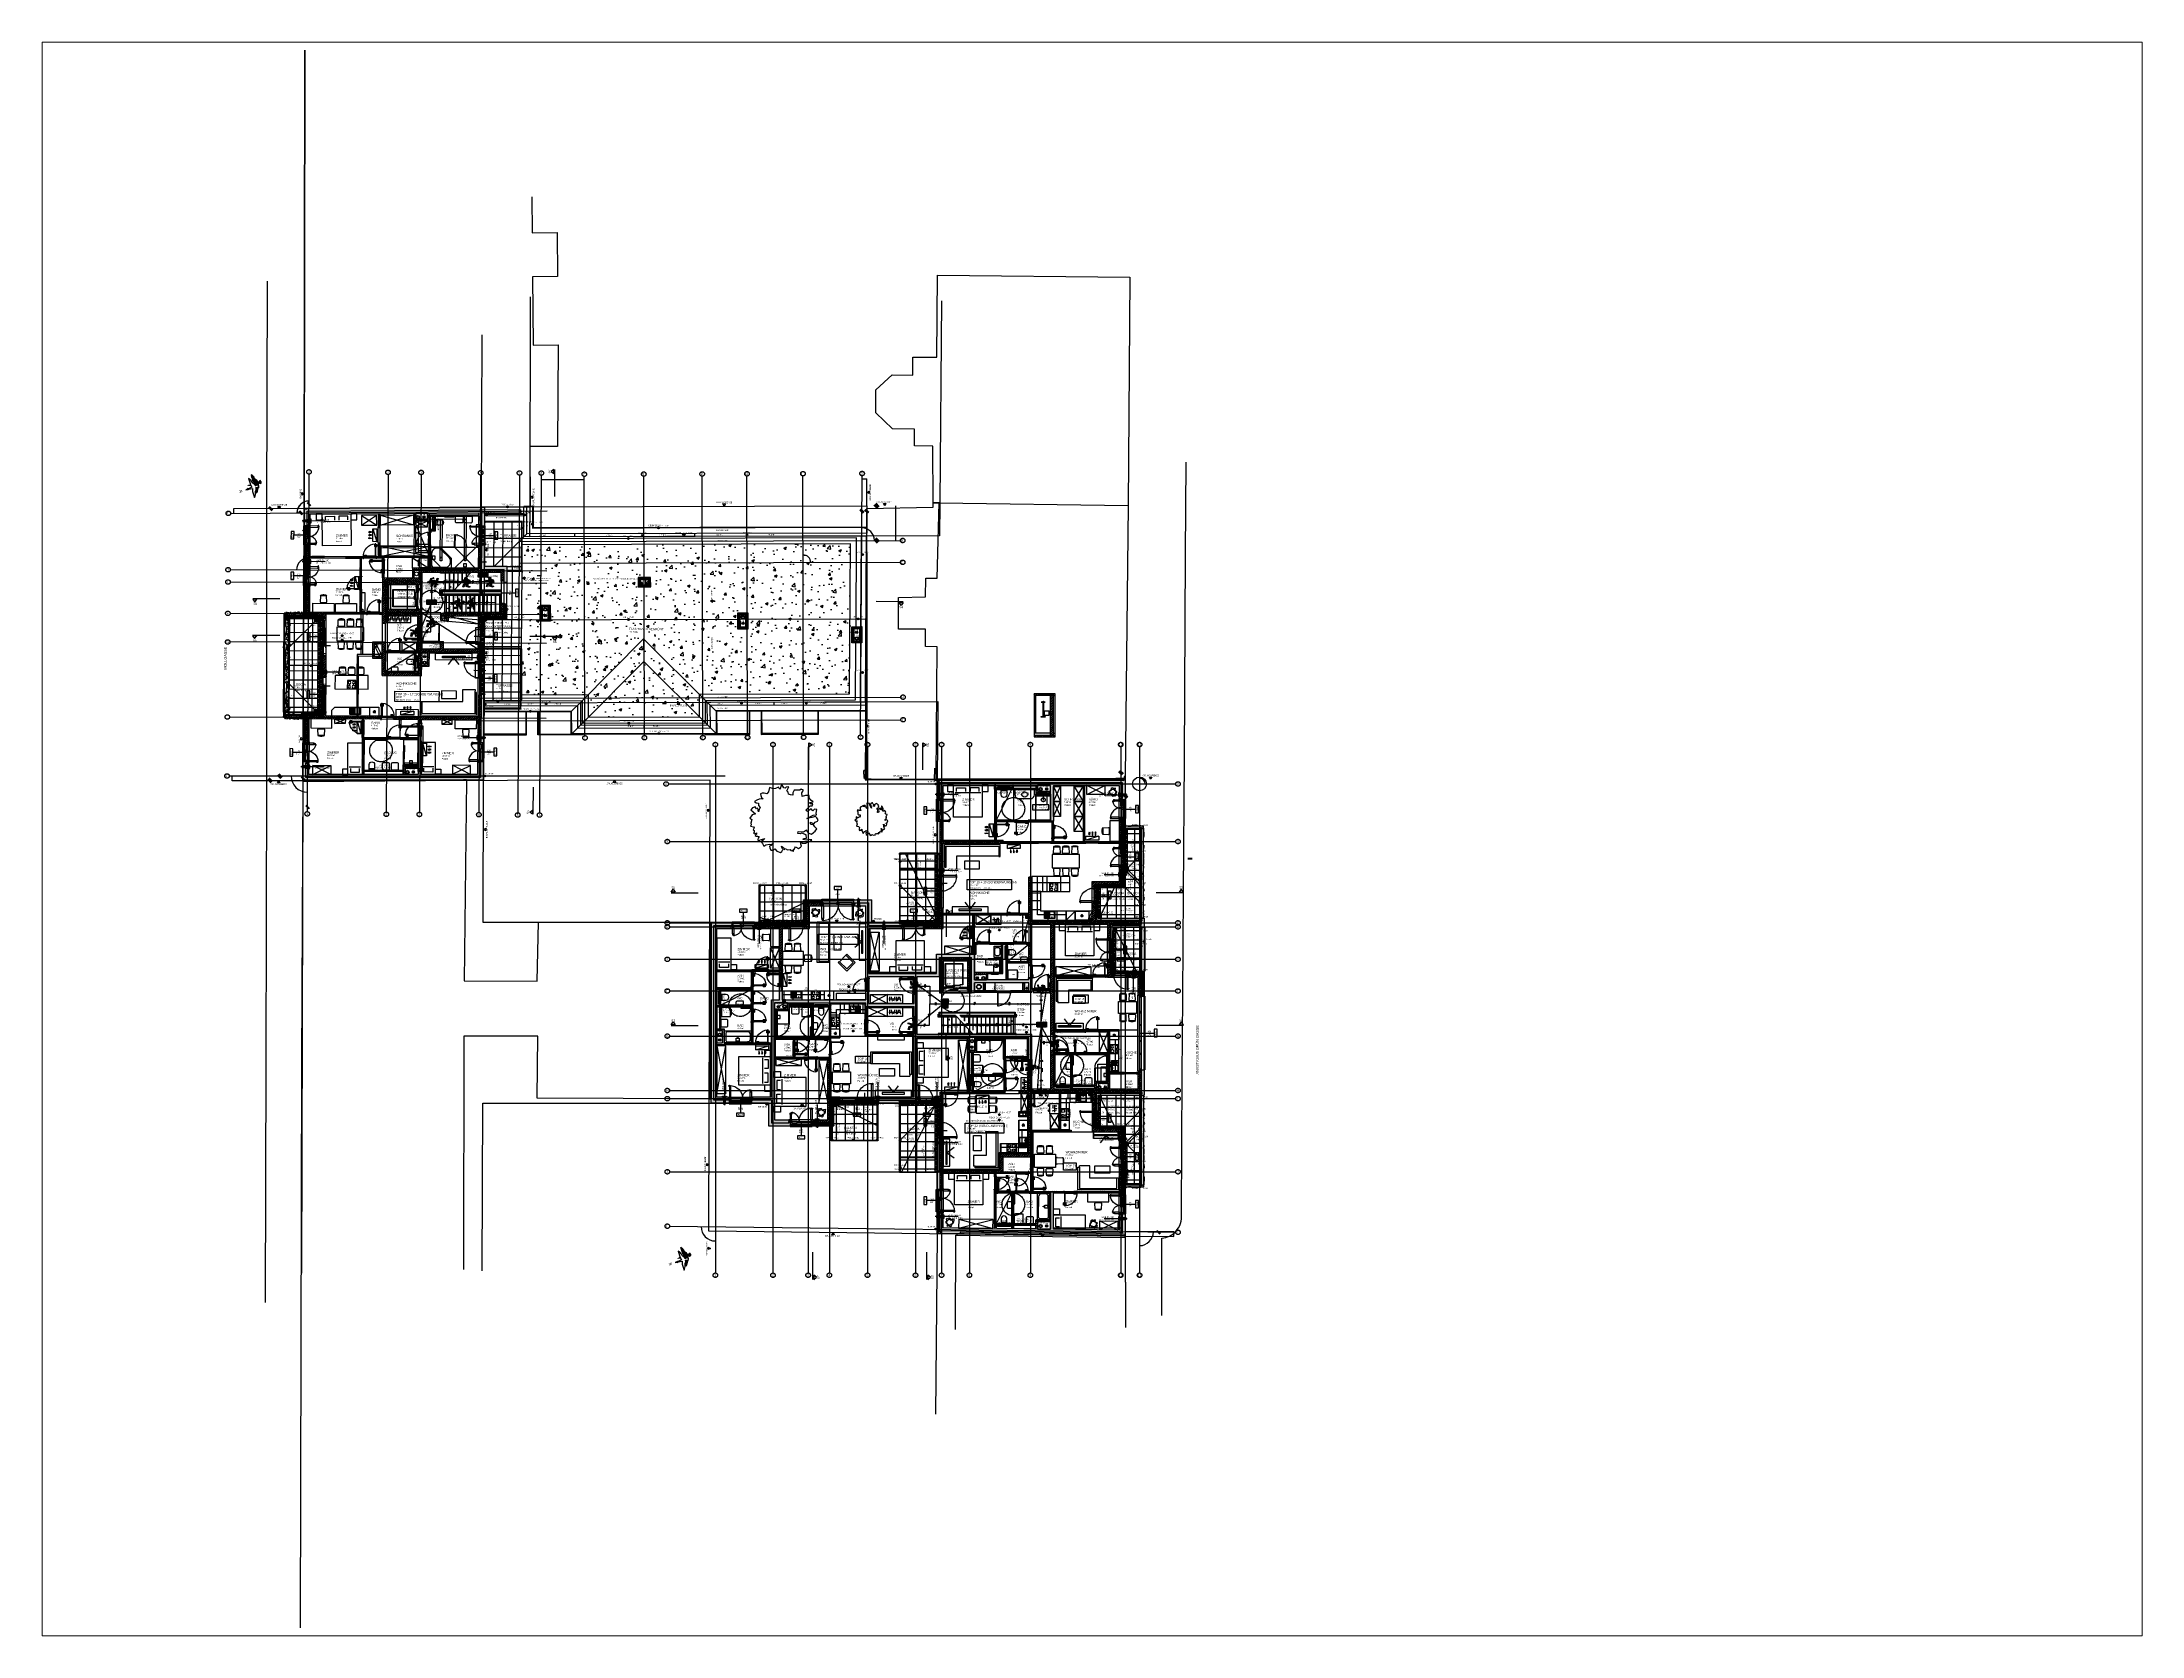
# Paper-space layout 'Layout1' of a CAD drawing. Header units: millimetres. Extents: x 26 to 231, y 20 to 176.
# The model-space entities are those that its viewports show. They can reach past a viewport. Long polylines and large blocks are cut down to what shows.
import ezdxf
from ezdxf.enums import TextEntityAlignment as Align

# ---------------------------------------------------------------- set-up
doc = ezdxf.new("R2010")
doc.units = ezdxf.units.MM
for name, pattern in [('DASHDOT', [1, 0.5, -0.25, 0, -0.25]), ('HIDDEN', [0.375, 0.25, -0.125]), ('HIDDEN2', [0.1875, 0.125, -0.0625]), ('PHANTOM2', [1.25, 0.625, -0.125, 0.125, -0.125, 0.125, -0.125]), ('STRICHLINIE', [0.75, 0.5, -0.25]), ('STRICHPUNKT', [1, 0.5, -0.25, 0, -0.25]), ('STRICHPUNKTX2', [2, 1, -0.5, 0, -0.5])]:
    doc.linetypes.add(name, pattern=pattern)
for name, color, linetype in [('00-AUF---------M0', 8, 'Continuous'), ('00-TXT---------M0', 8, 'Continuous'), ('00_HLP---------M0', 6, 'Continuous'), ('00_HLP-G00-L03-M0', 6, 'Continuous'), ('01-ANS-G00-L03-M0', 8, 'Continuous'), ('01-BFL-G00-L03-M0', 10, 'Continuous'), ('01-HID-G00-L03-ENTWÄSSERUNG', 8, 'HIDDEN2'), ('01-SCH-G00-L03-M0', 8, 'STRICHPUNKTX2'), ('01-SYM-G00-L03-M0', 8, 'Continuous'), ('01-TXT---------M0', 1, 'Continuous'), ('01-TXT---------PP', 1, 'Continuous'), ('01-TXT-G00-L03-M0', 1, 'Continuous'), ('02-ABB-G00-L03-M0', 50, 'Continuous'), ('02-ANS-G00-L03-M0', 8, 'Continuous'), ('02-ANS-G00-L03-Rigol', 8, 'Continuous'), ('02-AXO-G00-L03-M0', 8, 'STRICHPUNKT'), ('02-DIM-G00-L03-ACHSEN', 8, 'Continuous'), ('02-DIM-G00-L03-BEHÖRDE', 20, 'Continuous'), ('02-DIM-G00-L03-ROHBAU', 8, 'Continuous'), ('02-FIL-G00-L03-GRÜN', 72, 'Continuous'), ('02-FIL-G00-L03-LILA', 223, 'Continuous'), ('02-FIL-G00-L03-ORANGE', 40, 'Continuous'), ('02-FIL-G00-L03-PLATTENBELAG', 253, 'Continuous'), ('02-FIL-G00-L03-STB', 8, 'Continuous'), ('02-FLI-G00-L03-M0', 141, 'Continuous'), ('02-HID---------M0', 8, 'HIDDEN2'), ('02-HID-G00-L03-M0', 8, 'HIDDEN2'), ('02-TWA---------M0', 4, 'Continuous'), ('02-TWA-G00-L03-M0', 4, 'Continuous'), ('02-TWB-G00-L03-M0', 5, 'Continuous'), ('02-WDA---------M0', 8, 'Continuous'), ('02-WDA-G00-L03-M0', 8, 'Continuous'), ('02-ZWA---------M0', 2, 'Continuous'), ('02-ZWA-G00-L03-M0', 2, 'Continuous'), ('03-ANS-G00-L03-M0', 8, 'Continuous'), ('03-HID-G00-L03-M0', 8, 'HIDDEN2'), ('03-SYM-G00-L03-M0', 8, 'Continuous'), ('04-HLP---------M0', 8, 'HIDDEN2'), ('04-STO---------M0', 1, 'Continuous'), ('04-STO-G00-L03-M0', 1, 'Continuous'), ('04-SYM---------EP', 8, 'Continuous'), ('04-SYM-G00-L03-EP', 8, 'Continuous'), ('04-TXT---------EP', 8, 'Continuous'), ('04-TXT-G00-L03-M0', 8, 'Continuous'), ('04-TXT-G00-L03-POS', 8, 'Continuous'), ('05-STO---------M0', 1, 'Continuous'), ('05-STO--------M0', 1, 'Continuous'), ('05-SYM---------M0', 8, 'Continuous'), ('05-SYM--------M0', 8, 'Continuous'), ('05-SYM-G00-L03-M0', 8, 'Continuous'), ('05-TXT---------PP', 8, 'Continuous'), ('05-TXT--------M0', 8, 'Continuous'), ('05_HLP---------M0', 6, 'Continuous'), ('06-SYM-G00-L03-M0', 8, 'Continuous'), ('06-TXT-G00-L03-M0', 8, 'Continuous'), ('07-BAR-G00-L03-M0', 8, 'HIDDEN2'), ('07-RWK-G00-L03-M0', 150, 'HIDDEN'), ('07-SAN---------M0', 8, 'Continuous'), ('07-SAN-G00-L03-FBHZG-EVERT', 8, 'Continuous'), ('07-SAN-G00-L03-KLIMA', 8, 'Continuous'), ('07-SAN-G00-L03-Küche', 8, 'Continuous'), ('07-SAN-G00-L03-M0', 8, 'Continuous'), ('07-SYM-G00-L03-M0', 8, 'STRICHPUNKT'), ('07-TXT---------M0', 8, 'Continuous'), ('07-TXT-G00-L03-M0', 8, 'Continuous'), ('07_MOB-G00-L03-M0', 6, 'HIDDEN2'), ('09-FIL-G00-L03-BLAU', 161, 'Continuous'), ('09-NAT-G00-L03-PFLANZEN', 9, 'Continuous'), ('09-SYM-G00-L03-GEHSTEIG', 8, 'Continuous'), ('09-TXT-G00-L03-M0', 8, 'Continuous'), ('09-VER-G00-L03-ABBRUCH', 50, 'Continuous'), ('09-VER-G00-L03-DÄMMUNG', 3, 'Continuous'), ('09-VER-G00-L03-GEBÄUDE', 5, 'Continuous'), ('09-VER-G00-L03-GRUNDSTÜCKSGRENZE', 161, 'Continuous')]:
    doc.layers.add(name, color=color, linetype=linetype)
doc.layers.add('E_Bauangaben', color=242, linetype='Continuous', true_color=0xcb1042)
doc.styles.add('0.EG (1)$0$ERSTELLTER_STIL_2', font='ARIALN.TTF')
doc.styles.add('ARIAL', font='arial.ttf', dxfattribs={"width": 0.85})
doc.styles.add('NORM7', font='norm.shx', dxfattribs={"width": 0.65})
doc.styles.get("Standard").update_dxf_attribs({"font": 'arial.ttf'})
doc.dimstyles.new('pp chromy&schneider', dxfattribs={"dimscale": 0.005, "dimtxt": 25, "dimasz": 10, "dimexe": 0, "dimexo": 0, "dimgap": 5, "dimtad": 1, "dimdec": 1, "dimlfac": 100, "dimrnd": 0.1, "dimzin": 9, "dimdsep": 46, "dimtxsty": 'ARIAL', "dimblk": 'c&s kote', "dimcen": 0, "dimse1": 1, "dimse2": 1, "dimclrd": 8, "dimclrt": 8, "dimadec": 0, "dimazin": 0, "dimtfac": 0.75, "dimtdec": 1, "dimtix": 1, "dimtmove": 2, "dimatfit": 0, "dimldrblk": 'NONE', "dimfxl": 1, "dimtolj": 1, "dimlwd": -1, "dimarcsym": 0})
pattern_1 = [(44.70755, (-1820439.01, -33596.34), (-89.34302, 90.25976), []), (44.70755, (-1820349.2, -33596.8), (-89.34302, 90.25976), [63.5, -31.75])]
pattern_2 = [(90, (-1823605.963, -55861.87), (-63.5, -8e-07), []), (90, (-1823637.713, -55861.87), (-63.5, -8e-07), [31.75, -15.875])]
pattern_3 = [(90, (-1823605.963, -55861.873), (-15.875, -2e-07), []), (180, (-1823605.963, -55861.87), (8e-07, -63.5), [])]
pattern_4 = [(7e-07, (-1823605.963, -55861.87), (-8e-07, 63.5), []), (7e-07, (-1823605.963, -55830.12), (-8e-07, 63.5), [31.75, -15.875])]
pattern_5 = [(90.1423, (-1768365.036, 14923.8), (-63.65752, 63.34209), [31.75, -95.25]), (180.1423, (-1768349.2, 14939.717), (-63.34209, -63.65752), [31.75, -95.25])]
pattern_6 = [(135, (-1823605.96, -55861.87), (-67.35192, -67.35192), []), (135, (-1823605.96, -55816.97), (-67.35192, -67.35192), [])]
pattern_7 = [(0.142304, (-1768365.036, 14923.802), (47.556561, 27.6145), [31.75, -63.5]), (120.142304, (-1768365.036, 14923.802), (-47.69314, 27.37794), [31.75, -63.5]), (60.142304, (-1768365.036, 14923.802), (-0.136578, 54.99244), [-63.5, 31.75])]
pattern_8 = [(7e-07, (-1823605.963, -55861.87), (-8e-07, 63.5), []), (90, (-1823605.96, -55861.87), (-127, -2e-06), [63.5, -63.5]), (90, (-1823542.46, -55861.87), (-127, -2e-06), [-63.5, 63.5])]
pattern_9 = [(45, (-1823605.96, -55861.87), (-89.80256, 89.80256), []), (45, (-1823516.16, -55861.87), (-89.80256, 89.80256), [63.5, -31.75])]
pattern_10 = [(90, (-1708605.964, -10861.872), (-27.4963, 47.625), [31.75, -63.5]), (210, (-1708605.964, -10861.872), (-27.496309, -47.624995), [31.75, -63.5]), (150, (-1708605.964, -10861.872), (-54.99261, 5e-06), [-63.5, 31.75])]
pattern_11 = [(90, (-1823605.963, -55861.873), (-31.75, -4e-07), [31.75, -31.75]), (180, (-1823605.963, -55861.873), (4e-07, -31.75), [31.75, -31.75])]
pattern_12 = [(7e-07, (-1823605.963, -55861.873), (47.625, 27.4963006), [31.75, -63.5]), (120, (-1823605.963, -55861.873), (-47.624995, 27.496309), [31.75, -63.5]), (60, (-1823605.963, -55861.873), (5e-06, 54.99261), [-63.5, 31.75])]
pattern_13 = [(90, (-1823605.963, -55861.87), (-63.5, 63.5), [31.75, -95.25]), (180, (-1823590.09, -55846), (-63.5, -63.5), [31.75, -95.25])]
pattern_14 = [(89.70755, (-1820439.007, -33596.336), (-27.252855, 47.764726), [31.75, -63.5]), (209.70755, (-1820439.007, -33596.336), (-27.739039, -47.484027), [31.75, -63.5]), (149.70755, (-1820439.007, -33596.336), (-54.991893, 0.280699), [-63.5, 31.75])]
pattern_15 = [(89.70755, (-1820439.007, -33596.336), (-15.8747932, 0.081029), []), (179.70755, (-1820439.01, -33596.336), (-0.324116, -63.49917), [])]
pattern_16 = [(134.70755, (-1820439.01, -33596.34), (-90.25976, -89.34302), []), (134.70755, (-1820438.55, -33506.53), (-90.25976, -89.34302), [63.5, -31.75])]
pattern_17 = [(359.70755, (-1820439.007, -33596.336), (0.162058, 31.749586), [31.75, -31.75]), (89.70755, (-1820439.007, -33596.336), (-31.749586, 0.162058), [31.75, -31.75])]
pattern_18 = [(134.70755, (-1820438.5, -33496.34), (-67.69482, -67.00727), []), (134.70755, (-1820438.27, -33451.44), (-67.69482, -67.00727), [])]
pattern_19 = [(44.70755, (-1820439.01, -33596.34), (-89.34302, 90.25976), []), (44.70755, (-1820349.2, -33596.8), (-89.34302, 90.25976), [63.5, -31.75])]
pattern_20 = [(134.70755, (-1820439.01, -33596.34), (-67.69482, -67.00727), []), (134.70755, (-1820438.78, -33551.44), (-67.69482, -67.00727), [])]
pattern_21 = [(134.70755, (-1820439.01, -33596.34), (-90.25976, -89.34302), []), (134.70755, (-1820438.55, -33506.53), (-90.25976, -89.34302), [63.5, -31.75])]
pattern_22 = [(359.70755, (-1820439.007, -33596.336), (0.162058, 31.749586), [31.75, -31.75]), (89.70755, (-1820439.007, -33596.336), (-31.749586, 0.162058), [31.75, -31.75])]
pattern_23 = [(135, (-2023605.96, -55861.88), (-67.35192, -67.351922), []), (135, (-2023605.96, -55816.97), (-67.35192, -67.351922), [])]
pattern_24 = [(45, (-2023605.96, -55861.88), (-89.80256, 89.80256), []), (45, (-2023516.16, -55861.88), (-89.80256, 89.80256), [63.5, -31.75])]
pattern_25 = [(45, (-1823605.96, -55861.87), (-89.80256, 89.80256), []), (45, (-1823516.16, -55861.87), (-89.80256, 89.80256), [63.5, -31.75])]
pattern_26 = [(45, (-1823605.96, -55861.87), (-89.80256, 89.80256), []), (45, (-1823516.16, -55861.87), (-89.80256, 89.80256), [63.5, -31.75])]
pattern_27 = [(90, (-1823605.963, -55861.873), (-31.75, -4e-07), [31.75, -31.75]), (180, (-1823605.963, -55861.873), (4e-07, -31.75), [31.75, -31.75])]
pattern_28 = [(359.70755, (-1820439.01, -33596.336), (63.82329, 63.175057), [31.75, -95.25]), (89.70755, (-1820423.21, -33612.29), (-63.175057, 63.82329), [31.75, -95.25])]
pattern_29 = [(134.70755, (-1820439.01, -33596.34), (-67.69482, -67.00727), []), (134.70755, (-1820438.78, -33551.44), (-67.69482, -67.00727), [])]
pattern_30 = [(134.70755, (-1820439.01, -33596.34), (-67.69482, -67.00727), []), (134.70755, (-1820438.78, -33551.44), (-67.69482, -67.00727), [])]
pattern_31 = [(7e-07, (-1823605.96, -55861.87), (-1e-06, 95.25), [])]
pattern_32 = [(90, (-1823605.96, -55861.87), (-95.25, -1e-06), [])]
pattern_33 = [(359.70755, (-1820439.01, -33596.336), (63.82329, 63.175057), [31.75, -95.25]), (89.70755, (-1820423.21, -33612.29), (-63.175057, 63.82329), [31.75, -95.25])]
pattern_34 = [(44.70755, (-1820439.01, -33596.34), (-89.34302, 90.25976), []), (44.70755, (-1820349.2, -33596.8), (-89.34302, 90.25976), [63.5, -31.75])]

# ---------------------------------------------------------------- blocks, each defined once
blk = doc.blocks.new('01-HK3')
blk.add_lwpolyline([(0, 0), (0.042, 0.073), (-0.042, 0.073)], close=True)
at = {"color": 0, "style": 'ARIAL', "width": 0.85}
blk.add_attdef('HEIGHT', text='', height=0.05, dxfattribs=at).set_placement((0, 0.35), align=Align.TOP_CENTER)
blk = doc.blocks.new('*X74')
at = {"color": 0}
for p, q in [((17.67, 7.94), (17.68, 7.96)), ((17.69, 7.93), (17.73, 7.97)), ((17.72, 7.92), (17.78, 7.99)), ((17.74, 7.91), (17.84, 8.01)), ((17.77, 7.9), (17.89, 8.03)), ((17.79, 7.89), (17.95, 8.05)), ((17.82, 7.89), (18.01, 8.07)), ((17.85, 7.88), (18.04, 8.07)), ((17.88, 7.87), (18.07, 8.06)), ((17.91, 7.87), (18.1, 8.06)), ((17.94, 7.86), (18.13, 8.05)), ((17.97, 7.86), (18.16, 8.05)), ((18, 7.85), (18.2, 8.05)), ((18.03, 7.85), (18.23, 8.05)), ((18.07, 7.85), (18.28, 8.06)), ((18.1, 7.85), (18.33, 8.07)), ((18.14, 7.85), (18.35, 8.06)), ((18.18, 7.86), (18.35, 8.03)), ((18.22, 7.86), (18.36, 8)), ((18.26, 7.87), (18.36, 7.96)), ((18.3, 7.87), (18.36, 7.93)), ((18.34, 7.88), (18.35, 7.89)), ((18.51, 9), (18.52, 9)), ((18.52, 8.97), (18.53, 8.98)), ((18.52, 8.94), (18.54, 8.96)), ((18.53, 8.91), (18.55, 8.94)), ((18.53, 8.88), (18.57, 8.91)), ((18.53, 8.13), (18.55, 8.16)), ((18.54, 8.85), (18.58, 8.89)), ((18.54, 8.82), (18.59, 8.87)), ((18.54, 8.78), (18.61, 8.85)), ((18.54, 8.75), (18.63, 8.83)), ((18.54, 8.11), (18.63, 8.2)), ((18.55, 8.73), (18.64, 8.81)), ((18.55, 8.09), (18.83, 8.37)), ((18.57, 8.71), (18.65, 8.79)), ((18.57, 8.07), (18.84, 8.34)), ((18.58, 8.05), (18.86, 8.32)), ((18.6, 8.03), (18.92, 8.35)), ((18.62, 8.01), (19.04, 8.43)), ((18.64, 7.99), (19.14, 8.5)), ((18.65, 8.76), (18.66, 8.76)), ((18.65, 7.8), (19.46, 8.61)), ((18.66, 7.98), (19.19, 8.52)), ((18.68, 7.96), (19.24, 8.53)), ((18.69, 7.8), (19.52, 8.63)), ((18.7, 7.95), (19.29, 8.55)), ((18.72, 7.94), (19.35, 8.57)), ((18.73, 7.8), (19.57, 8.65)), ((18.74, 7.93), (19.41, 8.59)), ((18.74, 8.31), (18.82, 8.39)), ((18.77, 7.81), (19.63, 8.67)), ((18.79, 8.39), (18.81, 8.41)), ((18.81, 7.82), (19.69, 8.69)), ((18.82, 7.51), (19.1, 7.78)), ((18.83, 7.55), (19.08, 7.8)), ((18.84, 7.6), (19.06, 7.82)), ((18.85, 7.79), (19.8, 8.74)), ((18.85, 7.82), (19.74, 8.71)), ((18.85, 7.65), (19.05, 7.84)), ((18.85, 7.51), (19.11, 7.77)), ((18.86, 7.76), (19.84, 8.74)), ((18.86, 7.72), (19.02, 7.89)), ((18.86, 7.69), (19.04, 7.86)), ((18.89, 7.5), (19.13, 7.75)), ((18.92, 7.5), (19.15, 7.73)), ((18.96, 7.5), (19.17, 7.72)), ((18.99, 7.5), (19.19, 7.7)), ((19.03, 7.5), (19.22, 7.69)), ((19.04, 7.9), (19.29, 8.16)), ((19.06, 7.5), (19.24, 7.68)), ((19.11, 7.93), (19.26, 8.08)), ((19.44, 8.3), (19.8, 8.66)), ((19.54, 8.36), (19.74, 8.57))]:
    blk.add_line(p, q, dxfattribs=at)
blk = doc.blocks.new('nordente')
blk.add_line((-0.46, -0.53), (-0.46, -0.54))
blk.add_lwpolyline([(0.89, 0), (0.67, 0.04, 0.372109), (0.49, 0.04), (-0.01, 0.1), (0.09, 0.47), (0.08, 0.61), (0.08, 1.19), (0.08, 1.32, 0.167923), (-0.24, 0.7, -0.165355), (-0.35, 0.48, 0.21005), (-0.5, 0.11, -0.179114), (-0.83, 0.27), (-0.94, 0), (-0.83, -0.27, -0.179114), (-0.5, -0.1, 0.21005), (-0.35, -0.47, -0.165355), (-0.24, -0.69, 0.167923), (0.08, -1.31), (0.08, -1.19), (0.08, -0.6), (0.09, -0.46), (-0.01, -0.1), (0.49, -0.03, 0.372109), (0.67, -0.03)], format="xyb", close=True)
at = {"xscale": 1.124999999999997, "yscale": 1.124999999999997, "zscale": 1.124999999999997, "rotation": 249.7859252661306}
blk.add_blockref('*X74', (-1.9, 22.62), dxfattribs=at)
at = {"style": 'NORM7', "width": 0.75}
blk.add_text('N', height=0.394, rotation=270, dxfattribs=at).set_placement((1.37, 0), align=Align.CENTER)
blk = doc.blocks.new('schnittführung')
at = {"color": 4, "linetype": 'DASHDOT', "ltscale": 0.25}
blk.add_line((0.24, -0.14), (0.24, 1.66), dxfattribs=at)
blk.add_line((0.24, -0.14), (0.24, 1.66), dxfattribs=at)
blk.add_line((0.24, -0.14), (0.24, 1.66), dxfattribs=at)
at = {"color": 4}
blk.add_lwpolyline([(0.19, 0.14), (0.19, -0.14), (0, 0)], close=True, dxfattribs=at)
at = {"layer": '07-TXT---------M0', "color": 9, "style": 'ARIAL', "text_generation_flag": 6, "width": 0.85}
blk.add_attdef('SCHNITT', text='', height=0.15, rotation=270, dxfattribs=at).set_placement((-0.04, 0), align=Align.CENTER)
blk = doc.blocks.new('WET')
at = {"layer": '02-TWA---------M0'}
for points in [[(-0.54, 0), (-0.54, 0.2)], [(0.54, 0), (0.54, 0.2)]]:
    blk.add_lwpolyline(points, dxfattribs=at)
at = {"layer": '02-ZWA---------M0'}
for points in [[(-0.54, 0), (-0.54, -0.07)], [(0.54, 0), (0.54, -0.07)]]:
    blk.add_lwpolyline(points, dxfattribs=at)
at = {"layer": '05-STO---------M0'}
for points in [[(-0.54, 0.06), (-0.52, 0.06), (-0.52, 0.06, 0.414214), (-0.52, 0.07), (-0.54, 0.07)], [(0.54, 0.06), (0.52, 0.06), (0.52, 0.06, -0.414214), (0.52, 0.07), (0.54, 0.07)], [(-0.54, -0.01), (-0.52, -0.01), (-0.52, -0.02, -0.414214), (-0.52, -0.02), (-0.54, -0.02)], [(0.54, -0.01), (0.52, -0.01), (0.52, -0.02, 0.414214), (0.52, -0.02), (0.54, -0.02)]]:
    blk.add_lwpolyline(points, format="xyb", close=True, dxfattribs=at)
for points in [[(-0.46, -0.01), (-0.54, -0.01), (-0.54, 0.06), (-0.45, 0.06), (-0.45, 0.06), (-0.45, 0.06), (-0.45, 0.02), (-0.46, 0.02), (-0.46, -0.01)], [(0.46, -0.01), (0.54, -0.01), (0.54, 0.06), (0.45, 0.06), (0.45, 0.06), (0.45, 0.06), (0.45, 0.02), (0.46, 0.02), (0.46, -0.01)]]:
    blk.add_lwpolyline(points, dxfattribs=at)
at = {"layer": '05-SYM---------M0'}
for p, q in [((-0.42, -0.91), (-0.39, -0.91)), ((-0.42, -0.93), (-0.39, -0.93))]:
    blk.add_line(p, q, dxfattribs=at)
for points in [[(0.54, 0.02), (-0.54, 0.02)], [(-0.51, -0.93), (-0.56, -0.93), (-0.56, -0.79)], [(-0.54, -0.79), (-0.56, -0.79)], [(-0.51, -0.91), (-0.54, -0.91), (-0.54, -0.79)], [(-0.5, -0.95), (-0.51, -0.95), (-0.51, -0.89), (-0.5, -0.89)], [(-0.43, -0.06), (-0.43, -0.06), (-0.45, -0.06), (-0.45, -0.05), (-0.48, -0.05), (-0.48, -0.03), (-0.5, -0.03), (-0.5, -0.98), (-0.48, -0.98), (-0.48, -0.97), (-0.45, -0.97), (-0.45, -0.95), (-0.43, -0.95), (-0.43, -0.06)], [(-0.49, -0.03), (-0.49, -0.02)], [(-0.49, -0.02), (-0.48, -0.02)], [(-0.43, -0.95), (-0.42, -0.95), (-0.42, -0.89), (-0.43, -0.89)], [(-0.39, -0.95), (-0.38, -0.95), (-0.38, -0.89), (-0.39, -0.89)], [(-0.39, -0.95), (-0.39, -0.89)]]:
    blk.add_lwpolyline(points, dxfattribs=at)
at = {"layer": '05-SYM---------M0', "linetype": 'HIDDEN2', "ltscale": 0.2}
blk.add_lwpolyline([(-0.5, -0.14), (-0.55, -0.14), (-0.55, -0.43), (-0.5, -0.43)], close=True, dxfattribs=at)
at = {"layer": '05-SYM---------M0'}
blk.add_circle((-0.49, -0.02), 0.01, dxfattribs=at)
blk.add_arc((-0.49, -0.02), 0.961, 269.4038, 0.6558, dxfattribs=at)
at = {"layer": '05_HLP---------M0'}
for p, q in [((0.4, 0.04), (0.4, 0.07)), ((0.42, 0.04), (0.42, 0.07))]:
    blk.add_line(p, q, dxfattribs=at)
for points in [[(-0.45, 0.03), (-0.45, 0.03), (-0.45, 0.01), (-0.46, 0.01), (-0.46, -0.01), (-0.47, -0.01), (-0.47, -0.03), (0.47, -0.03), (0.47, -0.01), (0.46, -0.01), (0.46, 0.01), (0.45, 0.01), (0.45, 0.03), (-0.45, 0.03)], [(0.44, 0.07), (0.44, 0.08), (0.38, 0.08), (0.38, 0.07)], [(0.44, 0.07), (0.38, 0.07)], [(0.44, 0.03), (0.44, 0.04), (0.38, 0.04), (0.38, 0.03)], [(0.42, -0.04), (0.42, -0.1), (0.29, -0.1)], [(0.4, -0.04), (0.4, -0.08), (0.29, -0.08)], [(0.29, -0.08), (0.29, -0.1)], [(0.44, -0.03), (0.44, -0.04), (0.38, -0.04), (0.38, -0.03)]]:
    blk.add_lwpolyline(points, dxfattribs=at)
blk = doc.blocks.new('STIEGE')
for points in [[(1.22, -1.04), (1.22, -4.4), (0.02, -4.4), (0.02, 0.08), (1.22, 0.08), (1.22, -0.76)], [(0.02, -0.2), (1.22, -0.2)], [(0.02, -0.48), (1.22, -0.48)], [(0.02, -0.76), (1.22, -0.76)], [(1.22, -0.76), (0.02, -1.88)], [(0.02, -1.04), (0.92, -1.04)], [(0.02, -1.32), (0.62, -1.32)], [(0.92, -1.32), (1.22, -1.32)], [(0.02, -1.6), (0.32, -1.6)], [(0.02, -2.16), (1.22, -2.16)], [(0.02, -2.44), (1.22, -2.44)], [(0.02, -2.72), (1.22, -2.72)], [(0.32, -1.88), (1.22, -1.88)], [(0.62, -1.6), (1.22, -1.6)], [(0.02, -3), (1.22, -3)], [(0.02, -3.28), (1.22, -3.28)], [(0.02, -3.56), (1.22, -3.56)], [(0.02, -3.84), (1.22, -3.84)], [(0.02, -4.12), (1.22, -4.12)]]:
    blk.add_lwpolyline(points)
at = {"linetype": 'HIDDEN2'}
for points in [[(0.02, 0.07), (1.22, 0.07)], [(0.02, -0.21), (1.22, -0.21)], [(0.02, -0.49), (1.22, -0.49)], [(0.02, -0.77), (1.22, -0.77)], [(0.02, -1.05), (0.9, -1.05)], [(0.02, -1.33), (0.6, -1.33)], [(0.9, -1.33), (1.22, -1.33)], [(0.02, -1.61), (0.3, -1.61)], [(0.02, -2.17), (1.22, -2.17)], [(0.02, -2.45), (1.22, -2.45)], [(0.02, -2.73), (1.22, -2.73)], [(0.3, -1.89), (1.22, -1.89)], [(0.6, -1.61), (1.22, -1.61)], [(0.02, -3.01), (1.22, -3.01)], [(0.02, -3.29), (1.22, -3.29)], [(0.02, -3.57), (1.22, -3.57)], [(0.02, -3.85), (1.22, -3.85)], [(0.02, -4.14), (1.22, -4.14)], [(0.02, -4.4), (0.02, -4.68), (1.22, -4.68), (1.22, -4.4)], [(0.02, -4.42), (1.22, -4.42)]]:
    blk.add_lwpolyline(points, dxfattribs=at)
for points in [[(0.62, 0.08, 0, 0, 0), (0.62, -1.12, 0.075, 0, 0), (0.62, -1.32, 0, 0, 0)], [(0.62, -1.6, 0, 0, 0), (0.62, -4.2, 0.075, 0, 0), (0.62, -4.4, 0, 0, 0)]]:
    blk.add_lwpolyline(points, format="xyseb")
blk.add_circle((0.62, 0.08), 0.05)
blk = doc.blocks.new('TÜR-80_10er-WAND')
at = {"layer": '00_HLP---------M0'}
blk.add_lwpolyline([(0.41, -0.03), (-0.41, -0.03), (-0.41, -0.03), (-0.41, 0.02), (0.41, 0.02)], close=True, dxfattribs=at)
for points in [[(0.4, 0.02), (-0.4, 0.02)], [(-0.37, 0.02), (-0.37, 0.03), (-0.32, 0.03), (-0.32, 0.02)], [(-0.36, 0.03), (-0.36, 0.08), (-0.22, 0.08)], [(-0.34, 0.03), (-0.34, 0.06), (-0.22, 0.06)], [(-0.22, 0.06), (-0.22, 0.08)], [(-0.37, -0.03), (-0.37, -0.04), (-0.32, -0.04), (-0.32, -0.03)], [(-0.36, -0.04), (-0.36, -0.09), (-0.22, -0.09)], [(-0.34, -0.04), (-0.34, -0.07), (-0.22, -0.07)], [(-0.22, -0.07), (-0.22, -0.09)]]:
    blk.add_lwpolyline(points, dxfattribs=at)
at = {"layer": '02-HID---------M0', "ltscale": 0.5}
for points in [[(0.45, 0.1), (-0.44, 0.1)], [(-0.44, 0), (0.45, 0)]]:
    blk.add_lwpolyline(points, dxfattribs=at)
at = {"layer": '02-ZWA---------M0'}
for points in [[(-0.44, 0.1), (-0.44, 0)], [(0.45, 0.1), (0.45, 0)]]:
    blk.add_lwpolyline(points, dxfattribs=at)
at = {"layer": '05-STO--------M0'}
for points in [[(-0.46, 0.1), (-0.46, 0.12), (-0.41, 0.12), (-0.41, 0.1), (-0.4, 0.1), (-0.4, 0.02), (-0.41, 0.02), (-0.41, -0.03), (-0.46, -0.03), (-0.46, 0)], [(0.47, 0.1), (0.47, 0.12), (0.41, 0.12), (0.41, 0.1), (0.4, 0.1), (0.4, 0.02), (0.41, 0.02), (0.41, -0.03), (0.47, -0.03), (0.47, 0)]]:
    blk.add_lwpolyline(points, dxfattribs=at)
at = {"layer": '05-SYM---------M0'}
for points in [[(0.35, -0.81), (0.3, -0.81), (0.3, -0.67)], [(0.32, -0.67), (0.3, -0.67)], [(0.35, -0.79), (0.32, -0.79), (0.32, -0.67)], [(0.36, -0.83), (0.35, -0.83), (0.35, -0.77), (0.36, -0.77)], [(0.4, -0.83), (0.41, -0.83), (0.41, -0.77), (0.4, -0.77)], [(0.41, -0.81), (0.47, -0.81), (0.47, -0.67)], [(0.41, -0.79), (0.45, -0.79), (0.45, -0.67)], [(0.45, -0.67), (0.47, -0.67)]]:
    blk.add_lwpolyline(points, dxfattribs=at)
at = {"layer": '05-SYM--------M0'}
blk.add_lwpolyline([(0.4, -0.04), (0.4, -0.86), (0.4, -0.86), (0.36, -0.86), (0.36, -0.04)], close=True, dxfattribs=at)
for points in [[(0.41, -0.04), (0.42, -0.04)], [(0.41, -0.03), (0.41, -0.04)]]:
    blk.add_lwpolyline(points, dxfattribs=at)
blk.add_circle((0.41, -0.04), 0.01, dxfattribs=at)
blk.add_arc((0.41, -0.04), 0.828, 176.3309, 266.3309, dxfattribs=at)
blk = doc.blocks.new('01-SQM')
at = {"layer": '01-TXT---------M0', "color": 1, "style": 'ARIAL', "width": 0.85}
blk.add_attdef('ROOM', (0, 0), '', height=0.15, dxfattribs=at)
blk.add_attdef('AREA', text='', height=0.1, dxfattribs=at).set_placement((0, -0.06), align=Align.TOP_LEFT)
at = {"layer": '01-TXT---------PP', "color": 1, "style": 'ARIAL', "width": 0.85}
blk.add_attdef('NR', text='', height=0.15, dxfattribs=at).set_placement((-0.12, 0), align=Align.RIGHT)
blk.add_attdef('FLOOR', text='', height=0.1, dxfattribs=at).set_placement((0, -0.26), align=Align.TOP_LEFT)
blk = doc.blocks.new('TÜR-80_20er-WAND')
at = {"layer": '00_HLP---------M0'}
blk.add_lwpolyline([(0.41, 0.03), (-0.41, 0.03), (-0.41, 0.03), (-0.41, -0.01), (0.41, -0.01)], close=True, dxfattribs=at)
for points in [[(-0.37, 0.03), (-0.37, 0.05), (-0.32, 0.05), (-0.32, 0.03)], [(-0.36, 0.05), (-0.36, 0.1), (-0.22, 0.1)], [(-0.34, 0.05), (-0.34, 0.08), (-0.22, 0.08)], [(-0.22, 0.08), (-0.22, 0.1)], [(0.4, -0.01), (-0.4, -0.01)], [(-0.37, -0.01), (-0.37, -0.02), (-0.32, -0.02), (-0.32, -0.01)], [(-0.36, -0.02), (-0.36, -0.07), (-0.22, -0.07)], [(-0.34, -0.02), (-0.34, -0.05), (-0.22, -0.05)], [(-0.22, -0.05), (-0.22, -0.07)]]:
    blk.add_lwpolyline(points, dxfattribs=at)
at = {"layer": '02-HID---------M0'}
for points in [[(0.44, 0.01), (-0.44, 0.01)], [(-0.44, -0.19), (0.44, -0.19)]]:
    blk.add_lwpolyline(points, dxfattribs=at)
at = {"layer": '02-TWA---------M0'}
for points in [[(-0.44, -0.19), (-0.44, 0.01)], [(0.44, -0.19), (0.44, 0.01)]]:
    blk.add_lwpolyline(points, dxfattribs=at)
at = {"layer": '05-STO--------M0'}
for points in [[(-0.46, -0.19), (-0.46, -0.21), (-0.41, -0.21), (-0.41, -0.19), (-0.4, -0.19), (-0.4, -0.01), (-0.41, -0.01), (-0.41, 0.03), (-0.46, 0.03), (-0.46, 0.01)], [(0.46, -0.19), (0.46, -0.21), (0.41, -0.21), (0.41, -0.19), (0.4, -0.19), (0.4, -0.01), (0.41, -0.01), (0.41, 0.03), (0.46, 0.03), (0.46, 0.01)]]:
    blk.add_lwpolyline(points, dxfattribs=at)
at = {"layer": '05-SYM---------M0'}
for points in [[(0.35, 0.82), (0.3, 0.82), (0.3, 0.68)], [(0.32, 0.68), (0.3, 0.68)], [(0.35, 0.8), (0.32, 0.8), (0.32, 0.68)], [(0.36, 0.84), (0.35, 0.84), (0.35, 0.78), (0.36, 0.78)], [(0.4, 0.84), (0.41, 0.84), (0.41, 0.78), (0.4, 0.78)], [(0.41, 0.82), (0.47, 0.82), (0.47, 0.68)], [(0.41, 0.8), (0.45, 0.8), (0.45, 0.68)], [(0.45, 0.68), (0.47, 0.68)]]:
    blk.add_lwpolyline(points, dxfattribs=at)
at = {"layer": '05-SYM--------M0'}
blk.add_lwpolyline([(0.4, 0.05), (0.4, 0.87), (0.4, 0.87), (0.36, 0.87), (0.36, 0.05)], close=True, dxfattribs=at)
for points in [[(0.41, 0.04), (0.41, 0.05)], [(0.41, 0.05), (0.42, 0.05)]]:
    blk.add_lwpolyline(points, dxfattribs=at)
blk.add_circle((0.41, 0.05), 0.01, dxfattribs=at)
blk.add_arc((0.41, 0.05), 0.828, 93.6691, 183.6691, dxfattribs=at)
blk = doc.blocks.new('00-top')
blk.add_lwpolyline([(0, 0, 0, 0.125, 0), (-0.12, 0, 0.125, 0.125, 0)], format="xyseb")
at = {"layer": '01-TXT---------M0', "color": 8, "style": 'ARIAL', "width": 0.85}
for tag, p in [('TOP', (-0.65, 0)), ('NUMBER', (-0.3, 0))]:
    blk.add_attdef(tag, text='', height=0.1, rotation=90, dxfattribs=at).set_placement(p, align=Align.MIDDLE_CENTER)
blk = doc.blocks.new('FENSTER_120')
at = {"layer": '02-WDA---------M0'}
for points in [[(-1.04, 0), (-1.04, -0.2)], [(-0.06, 0), (-0.06, -0.2)]]:
    blk.add_lwpolyline(points, dxfattribs=at)
at = {"layer": '04-HLP---------M0', "linetype": 'Continuous'}
for p, q in [((-0.99, 0.09), (-0.99, 0.1)), ((-0.99, 0.1), (-0.98, 0.14)), ((-0.98, 0.14), (-0.97, 0.14)), ((-0.97, 0.1), (-0.99, 0.1)), ((-0.99, 0.1), (-0.96, 0.1)), ((-0.96, 0.1), (-0.97, 0.14)), ((-0.97, 0.14), (-0.97, 0.14)), ((-0.97, 0.1), (-0.96, 0.1)), ((-0.96, 0.09), (-0.96, 0.1)), ((-0.07, 0.99), (-0.06, 0.99)), ((-0.07, 0.97), (-0.06, 0.97)), ((-0.06, 0.99), (-0.02, 0.99)), ((-0.06, 0.98), (-0.06, 0.99)), ((-0.06, 0.99), (-0.06, 0.97)), ((-0.06, 0.98), (-0.06, 0.97)), ((-0.06, 0.97), (-0.02, 0.97)), ((-0.02, 0.99), (-0.02, 0.97)), ((-0.02, 0.98), (-0.02, 0.98))]:
    blk.add_line(p, q, dxfattribs=at)
for points in [[(-0.09, 1.02), (-0.07, 1.02), (-0.07, 0.94), (-0.16, 0.94), (-0.16, 0.98), (-0.15, 0.98), (-0.15, 0.99), (-0.13, 0.99), (-0.13, 1), (-0.09, 1)], [(-0.09, 0.1), (-0.07, 0.1), (-0.07, 0.18), (-0.16, 0.18), (-0.16, 0.14), (-0.15, 0.14), (-0.15, 0.13), (-0.13, 0.13), (-0.13, 0.12), (-0.09, 0.12)]]:
    blk.add_lwpolyline(points, close=True, dxfattribs=at)
for points in [[(-0.16, 0.18), (-0.16, 0.94)], [(-0.07, 0.94), (-0.07, 0.18)]]:
    blk.add_lwpolyline(points, dxfattribs=at)
at = {"layer": '04-HLP---------M0'}
for points in [[(-0.05, 0.09), (-0.1, 0.09)], [(-0.08, 0.06), (-0.08, 0.11)]]:
    blk.add_lwpolyline(points, dxfattribs=at)
blk.add_circle((-0.08, 0.09), 0.00474, dxfattribs=at)
at = {"layer": '04-HLP---------M0', "linetype": 'Continuous'}
for centre, radius, start, end in [((-0.08, 0.09), 0.928, 89.6297, 180.4369), ((-0.99, 0.1), 0.002, 90, 180), ((-0.98, 0.14), 0.002, 90, 173.6598), ((-0.97, 0.14), 0.002, 6.3402, 90), ((-0.96, 0.1), 0.002, 360, 90), ((-0.06, 0.99), 0.002, 360, 90), ((-0.06, 0.97), 0.002, 270, 360), ((-0.02, 0.99), 0.002, 360, 83.6598), ((-0.02, 0.97), 0.002, 276.3402, 360)]:
    blk.add_arc(centre, radius, start, end, dxfattribs=at)
at = {"layer": '04-STO---------M0'}
for points in [[(-1.11, 0.08), (-1, 0.08), (-1, 0.03), (-0.99, 0.03), (-0.99, 0.01), (-0.97, 0.01), (-0.97, -0.01), (-1.04, -0.01), (-1.04, 0), (-1.11, 0)], [(-1.01, 0.08), (-1.01, 0.09), (-0.93, 0.09), (-0.93, 0), (-0.97, 0), (-0.97, 0.01), (-0.98, 0.01), (-0.98, 0.04), (-0.99, 0.04), (-0.99, 0.08)], [(-0.09, 0.08), (-0.09, 0.09), (-0.17, 0.09), (-0.17, 0), (-0.13, 0), (-0.13, 0.01), (-0.12, 0.01), (-0.12, 0.04), (-0.11, 0.04), (-0.11, 0.08)], [(0.01, 0.08), (-0.1, 0.08), (-0.1, 0.03), (-0.11, 0.03), (-0.11, 0.01), (-0.13, 0.01), (-0.13, -0.01), (-0.06, -0.01), (-0.06, 0), (0.01, 0)]]:
    blk.add_lwpolyline(points, close=True, dxfattribs=at)
at = {"layer": '04-SYM---------EP'}
for points in [[(-0.93, 0.09), (-0.17, 0.09)], [(-0.17, 0), (-0.93, 0)]]:
    blk.add_lwpolyline(points, dxfattribs=at)
blk = doc.blocks.new('Fenster Doppelt 196')
at = {"layer": '02-WDA---------M0'}
for points in [[(-1.55, -0.2), (-1.55, -0.4)], [(-0.07, -0.2), (-0.07, -0.4)]]:
    blk.add_lwpolyline(points, dxfattribs=at)
at = {"layer": '04-HLP---------M0', "linetype": 'Continuous'}
for p, q in [((-0.08, 0.75), (-0.07, 0.75)), ((-0.08, 0.72), (-0.07, 0.72)), ((-0.07, 0.75), (-0.03, 0.74)), ((-0.07, 0.73), (-0.07, 0.75)), ((-0.07, 0.75), (-0.07, 0.72)), ((-0.07, 0.72), (-0.03, 0.73)), ((-0.07, 0.73), (-0.07, 0.72)), ((-0.03, 0.74), (-0.03, 0.73)), ((-0.03, 0.73), (-0.03, 0.73)), ((-0.95, -0.1), (-0.94, -0.06)), ((-0.94, -0.1), (-0.95, -0.1)), ((-0.95, -0.1), (-0.92, -0.1)), ((-0.95, -0.11), (-0.95, -0.1)), ((-0.94, -0.06), (-0.93, -0.06)), ((-0.94, -0.06), (-0.93, -0.06)), ((-0.94, -0.1), (-0.92, -0.1)), ((-0.92, -0.1), (-0.93, -0.06)), ((-0.92, -0.11), (-0.92, -0.1))]:
    blk.add_line(p, q, dxfattribs=at)
at = {"layer": '04-HLP---------M0', "linetype": 'HIDDEN2', "ltscale": 0.4}
for points in [[(-1.54, 0.43), (-1.52, 0.43), (-1.52, 0.45), (-1.47, 0.45), (-1.47, 0.47), (-1.45, 0.47), (-1.45, 0.48), (-1.43, 0.48), (-1.43, 0.39), (-1.45, 0.39), (-1.45, 0.35), (-1.54, 0.35)], [(-1.52, -0.1), (-1.54, -0.1), (-1.54, -0.02), (-1.45, -0.02), (-1.45, -0.06), (-1.46, -0.06), (-1.46, -0.07), (-1.48, -0.07), (-1.48, -0.08), (-1.52, -0.08)]]:
    blk.add_lwpolyline(points, close=True, dxfattribs=at)
for points in [[(-1.54, 0.35), (-1.54, -0.02)], [(-1.45, -0.02), (-1.45, 0.35)]]:
    blk.add_lwpolyline(points, dxfattribs=at)
at = {"layer": '04-HLP---------M0', "linetype": 'Continuous'}
for points in [[(-0.1, 0.77), (-0.08, 0.77), (-0.08, 0.69), (-0.17, 0.69), (-0.17, 0.73), (-0.16, 0.73), (-0.16, 0.74), (-0.14, 0.74), (-0.14, 0.75), (-0.1, 0.75)], [(-0.1, -0.1), (-0.08, -0.1), (-0.08, -0.02), (-0.17, -0.02), (-0.17, -0.06), (-0.16, -0.06), (-0.16, -0.07), (-0.14, -0.07), (-0.14, -0.08), (-0.1, -0.08)]]:
    blk.add_lwpolyline(points, close=True, dxfattribs=at)
for points in [[(-0.17, -0.02), (-0.17, 0.69)], [(-0.08, 0.69), (-0.08, -0.02)]]:
    blk.add_lwpolyline(points, dxfattribs=at)
at = {"layer": '04-HLP---------M0'}
for points in [[(-1.56, -0.11), (-1.51, -0.11)], [(-1.53, -0.14), (-1.53, -0.09)], [(-0.06, -0.11), (-0.11, -0.11)], [(-0.09, -0.14), (-0.09, -0.09)]]:
    blk.add_lwpolyline(points, dxfattribs=at)
for centre in [(-1.53, -0.11), (-0.09, -0.11)]:
    blk.add_circle(centre, 0.00474, dxfattribs=at)
at = {"layer": '04-HLP---------M0', "linetype": 'HIDDEN2', "ltscale": 0.4}
blk.add_arc((-1.53, -0.11), 0.601, 350.6676, 80.6676, dxfattribs=at)
at = {"layer": '04-HLP---------M0', "linetype": 'Continuous'}
for centre, radius, start, end in [((-0.09, -0.11), 0.882, 90.4482, 180.4592), ((-0.07, 0.75), 0.002, 360, 90), ((-0.07, 0.72), 0.002, 270, 360), ((-0.03, 0.74), 0.002, 360, 83.6598), ((-0.03, 0.73), 0.002, 276.3402, 360), ((-0.95, -0.1), 0.002, 90, 180), ((-0.94, -0.06), 0.002, 90, 173.6598), ((-0.93, -0.06), 0.002, 6.3402, 90), ((-0.92, -0.1), 0.002, 360, 90)]:
    blk.add_arc(centre, radius, start, end, dxfattribs=at)
at = {"layer": '04-STO---------M0'}
for points in [[(-1.62, -0.12), (-1.51, -0.12), (-1.51, -0.17), (-1.5, -0.17), (-1.5, -0.19), (-1.48, -0.19), (-1.48, -0.21), (-1.55, -0.21), (-1.55, -0.2), (-1.62, -0.2)], [(-1.52, -0.12), (-1.52, -0.11), (-1.44, -0.11), (-1.44, -0.2), (-1.48, -0.2), (-1.48, -0.19), (-1.49, -0.19), (-1.49, -0.16), (-1.5, -0.16), (-1.5, -0.12)], [(-0.99, -0.11), (-0.99, -0.12), (-0.96, -0.12), (-0.96, -0.17), (-0.95, -0.17), (-0.95, -0.19), (-0.94, -0.19), (-0.94, -0.21), (-1.03, -0.21), (-1.03, -0.2), (-1.07, -0.2), (-1.07, -0.11)], [(-0.97, -0.12), (-0.97, -0.11), (-0.89, -0.11), (-0.89, -0.2), (-0.93, -0.2), (-0.93, -0.19), (-0.94, -0.19), (-0.94, -0.16), (-0.95, -0.16), (-0.95, -0.12)], [(-0.1, -0.12), (-0.1, -0.11), (-0.18, -0.11), (-0.18, -0.2), (-0.14, -0.2), (-0.14, -0.19), (-0.13, -0.19), (-0.13, -0.16), (-0.12, -0.16), (-0.12, -0.12)], [(0, -0.12), (-0.11, -0.12), (-0.11, -0.17), (-0.12, -0.17), (-0.12, -0.19), (-0.14, -0.19), (-0.14, -0.21), (-0.07, -0.21), (-0.07, -0.2), (0, -0.2)]]:
    blk.add_lwpolyline(points, close=True, dxfattribs=at)
at = {"layer": '04-SYM---------EP'}
for points in [[(-1.07, -0.11), (-1.44, -0.11)], [(-1.44, -0.2), (-1.07, -0.2)], [(-0.89, -0.11), (-0.18, -0.11)], [(-0.18, -0.2), (-0.89, -0.2)]]:
    blk.add_lwpolyline(points, dxfattribs=at)
blk = doc.blocks.new('LIFT')
at = {"layer": '00-AUF---------M0'}
for p, q in [((1.5, 1.73), (0.34, 1.73)), ((0.34, 1.73), (0.34, 0.3)), ((1.47, 1.7), (0.37, 1.7)), ((0.37, 1.7), (0.37, 0.3)), ((1.47, 0.3), (1.47, 1.7)), ((1.5, 0.3), (1.5, 1.73))]:
    blk.add_line(p, q, dxfattribs=at)
for points in [[(0, 0.1), (0, 0), (0.04, 0), (0.04, 0.1)], [(0.04, 0.05), (0.54, 0.05), (0.54, 0.16), (0.04, 0.16)], [(0.99, 0.24), (0.99, 0.29), (0.54, 0.29), (0.54, 0.24)], [(0.99, 0.07), (0.99, 0.11), (0.54, 0.11), (0.54, 0.07)], [(1.44, 0.19), (1.44, 0.24), (0.99, 0.24), (0.99, 0.19)], [(1.44, 0.12), (1.44, 0.16), (0.99, 0.16), (0.99, 0.12)], [(1.59, 0.05), (1.44, 0.05), (1.44, 0.16), (1.59, 0.16), (1.59, 0.05)], [(1.65, 0.1), (1.65, 0), (1.59, 0), (1.59, 0.1)]]:
    blk.add_lwpolyline(points, close=True, dxfattribs=at)
for points in [[(0.34, 0.3), (0.54, 0.3), (0.54, 0.29)], [(1.5, 0.3), (1.44, 0.3), (1.44, 0.19)]]:
    blk.add_lwpolyline(points, dxfattribs=at)
at = {"layer": '00_HLP---------M0'}
for points in [[(1.65, 1.9), (1.65, 0.1), (0, 0.1), (0, 1.9), (1.65, 1.9)], [(0.92, 0.05), (0.92, 1.97)], [(1.65, 0.76), (0, 0.76)]]:
    blk.add_lwpolyline(points, dxfattribs=at)
blk = doc.blocks.new('FENSTER_140')
at = {"layer": '02-WDA---------M0'}
for points in [[(0.07, -0.2), (0.07, -0.4)], [(1.33, -0.2), (1.33, -0.4)]]:
    blk.add_lwpolyline(points, dxfattribs=at)
at = {"layer": '04-HLP---------M0', "linetype": 'Continuous'}
for p, q in [((0.07, 0.57), (0.03, 0.56)), ((0.03, 0.56), (0.03, 0.55)), ((0.03, 0.55), (0.03, 0.55)), ((0.07, 0.54), (0.03, 0.55)), ((0.08, 0.57), (0.07, 0.57)), ((0.07, 0.55), (0.07, 0.57)), ((0.07, 0.57), (0.07, 0.54)), ((0.07, 0.55), (0.07, 0.54)), ((0.08, 0.54), (0.07, 0.54)), ((0.74, -0.1), (0.75, -0.06)), ((0.77, -0.1), (0.74, -0.1)), ((0.76, -0.1), (0.74, -0.1)), ((0.74, -0.11), (0.74, -0.1)), ((0.76, -0.06), (0.75, -0.06)), ((0.76, -0.06), (0.75, -0.06)), ((0.77, -0.1), (0.76, -0.06)), ((0.76, -0.1), (0.77, -0.1)), ((0.77, -0.11), (0.77, -0.1))]:
    blk.add_line(p, q, dxfattribs=at)
for points in [[(0.1, 0.59), (0.08, 0.59), (0.08, 0.51), (0.17, 0.51), (0.17, 0.55), (0.16, 0.55), (0.16, 0.56), (0.14, 0.56), (0.14, 0.57), (0.1, 0.57)], [(0.1, -0.1), (0.08, -0.1), (0.08, -0.02), (0.17, -0.02), (0.17, -0.06), (0.16, -0.06), (0.16, -0.07), (0.14, -0.07), (0.14, -0.08), (0.1, -0.08)]]:
    blk.add_lwpolyline(points, close=True, dxfattribs=at)
for points in [[(0.08, 0.51), (0.08, -0.02)], [(0.17, -0.02), (0.17, 0.51)]]:
    blk.add_lwpolyline(points, dxfattribs=at)
at = {"layer": '04-HLP---------M0', "linetype": 'HIDDEN2', "ltscale": 0.4}
for points in [[(1.32, 0.39), (1.3, 0.39), (1.3, 0.41), (1.25, 0.41), (1.25, 0.43), (1.23, 0.43), (1.23, 0.44), (1.21, 0.44), (1.21, 0.35), (1.23, 0.35), (1.23, 0.31), (1.32, 0.31)], [(1.3, -0.1), (1.32, -0.1), (1.32, -0.02), (1.23, -0.02), (1.23, -0.06), (1.24, -0.06), (1.24, -0.07), (1.26, -0.07), (1.26, -0.08), (1.3, -0.08)]]:
    blk.add_lwpolyline(points, close=True, dxfattribs=at)
for points in [[(1.23, -0.02), (1.23, 0.31)], [(1.32, 0.31), (1.32, -0.02)]]:
    blk.add_lwpolyline(points, dxfattribs=at)
at = {"layer": '04-HLP---------M0'}
for points in [[(0.06, -0.11), (0.11, -0.11)], [(0.09, -0.14), (0.09, -0.09)], [(1.34, -0.11), (1.29, -0.11)], [(1.31, -0.14), (1.31, -0.09)]]:
    blk.add_lwpolyline(points, dxfattribs=at)
for centre in [(0.09, -0.11), (1.31, -0.11)]:
    blk.add_circle(centre, 0.00474, dxfattribs=at)
at = {"layer": '04-HLP---------M0', "linetype": 'Continuous'}
for centre, radius, start, end in [((0.03, 0.56), 0.002, 96.3402, 180), ((0.03, 0.55), 0.002, 180, 263.6598), ((0.07, 0.57), 0.002, 90, 180), ((0.07, 0.54), 0.002, 180, 270), ((0.09, -0.11), 0.702, 359.423, 89.4236), ((0.74, -0.1), 0.002, 90, 180), ((0.75, -0.06), 0.002, 90, 173.6598), ((0.76, -0.06), 0.002, 6.3402, 90), ((0.77, -0.1), 0.002, 0, 90)]:
    blk.add_arc(centre, radius, start, end, dxfattribs=at)
at = {"layer": '04-HLP---------M0', "linetype": 'HIDDEN2', "ltscale": 0.4}
blk.add_arc((1.31, -0.11), 0.562, 99.9939, 189.9939, dxfattribs=at)
at = {"layer": '04-STO---------M0'}
for points in [[(0, -0.12), (0.11, -0.12), (0.11, -0.17), (0.12, -0.17), (0.12, -0.19), (0.14, -0.19), (0.14, -0.21), (0.07, -0.21), (0.07, -0.2), (0, -0.2)], [(0.1, -0.12), (0.1, -0.11), (0.18, -0.11), (0.18, -0.2), (0.14, -0.2), (0.14, -0.19), (0.13, -0.19), (0.13, -0.16), (0.12, -0.16), (0.12, -0.12)], [(0.79, -0.12), (0.79, -0.11), (0.71, -0.11), (0.71, -0.2), (0.75, -0.2), (0.75, -0.19), (0.76, -0.19), (0.76, -0.16), (0.77, -0.16), (0.77, -0.12)], [(0.81, -0.11), (0.81, -0.12), (0.78, -0.12), (0.78, -0.17), (0.77, -0.17), (0.77, -0.19), (0.76, -0.19), (0.76, -0.21), (0.85, -0.21), (0.85, -0.2), (0.89, -0.2), (0.89, -0.11)], [(1.3, -0.12), (1.3, -0.11), (1.22, -0.11), (1.22, -0.2), (1.26, -0.2), (1.26, -0.19), (1.27, -0.19), (1.27, -0.16), (1.28, -0.16), (1.28, -0.12)], [(1.4, -0.12), (1.29, -0.12), (1.29, -0.17), (1.28, -0.17), (1.28, -0.19), (1.26, -0.19), (1.26, -0.21), (1.33, -0.21), (1.33, -0.2), (1.4, -0.2)]]:
    blk.add_lwpolyline(points, close=True, dxfattribs=at)
at = {"layer": '04-SYM---------EP'}
for points in [[(0.71, -0.11), (0.18, -0.11)], [(0.18, -0.2), (0.71, -0.2)], [(0.89, -0.11), (1.22, -0.11)], [(1.22, -0.2), (0.89, -0.2)]]:
    blk.add_lwpolyline(points, dxfattribs=at)
blk = doc.blocks.new('SCHIEBETÜR-80')
at = {"layer": '02-ZWA---------M0'}
for points in [[(-0.4, 0.04), (-1.35, 0.04), (-1.35, -0.04), (-0.4, -0.04)], [(-0.4, 0.05), (-0.4, 0.04)], [(0.4, 0.05), (0.4, -0.05)], [(-0.4, -0.04), (-0.4, -0.05)]]:
    blk.add_lwpolyline(points, dxfattribs=at)
blk.add_lwpolyline([(0.4, 0.04), (0.45, 0.04), (0.45, -0.04), (0.4, -0.04)], close=True, dxfattribs=at)
at = {"layer": '05-SYM---------M0'}
blk.add_lwpolyline([(-0.85, 0.02), (-0.85, -0.02), (0, -0.02), (0, 0.02)], close=True, dxfattribs=at)
blk = doc.blocks.new('04-TXT')
blk.add_line((0, 0), (0.95, 0))
at = {"layer": '04-TXT---------EP', "color": 8, "style": 'ARIAL', "width": 0.85}
blk.add_attdef('WIDTH', text='', height=0.1, dxfattribs=at).set_placement((0.63, 0.05), align=Align.CENTER)
blk.add_attdef('HEIGHT', text='', height=0.1, dxfattribs=at).set_placement((0.63, -0.05), align=Align.TOP_CENTER)
blk = doc.blocks.new('03-rar')
blk.add_circle((0, 0), 0.05)
at = {"layer": '01-TXT---------M0', "color": 8, "style": 'ARIAL', "width": 0.85}
blk.add_attdef('RR', text='', height=0.1, dxfattribs=at).set_placement((0, 0.1), align=Align.CENTER)
blk = doc.blocks.new('01-HK1')
for p, q in [((0, -0.07), (0, 0.07)), ((0.07, 0), (-0.07, 0))]:
    blk.add_line(p, q)
blk.add_circle((0, 0), 0.0586)
for points in [[(0, 0.06), (0.04, 0.04), (0, 0)], [(0, 0), (0.06, 0), (0.04, 0.04)], [(-0.06, 0), (-0.04, -0.04), (0, 0)], [(-0.04, -0.04), (0, -0.06), (0, 0)]]:
    blk.add_solid(points)
at = {"layer": '01-TXT---------M0', "color": 8, "style": 'ARIAL', "width": 0.85}
blk.add_attdef('HEIGHT', text='', height=0.1, dxfattribs=at).set_placement((0, 0.2), align=Align.TOP_CENTER)
blk = doc.blocks.new('06-TXT')
at = {"color": 8, "style": 'ARIAL', "width": 0.85}
blk.add_attdef('STAIR', text='', height=0.1, dxfattribs=at).set_placement((0.01, 0.05), align=Align.CENTER)
blk.add_attdef('STG', text='', height=0.1, dxfattribs=at).set_placement((0.01, -0.05), align=Align.TOP_CENTER)
blk = doc.blocks.new('FENSTER_214')
at = {"layer": '02-WDA---------M0'}
for points in [[(-2.19, 0), (-2.19, 0.2)], [(-0.07, 0), (-0.07, 0.2)]]:
    blk.add_lwpolyline(points, dxfattribs=at)
at = {"layer": '04-HLP---------M0', "linetype": 'Continuous'}
for p, q in [((-1.1, -0.09), (-1.1, -0.1)), ((-1.1, -0.1), (-1.09, -0.14)), ((-1.08, -0.1), (-1.1, -0.1)), ((-1.1, -0.1), (-1.07, -0.1)), ((-1.09, -0.14), (-1.08, -0.14)), ((-1.07, -0.1), (-1.08, -0.14)), ((-1.08, -0.1), (-1.07, -0.1)), ((-1.08, -0.14), (-1.08, -0.14)), ((-1.07, -0.09), (-1.07, -0.1)), ((-0.08, -1.07), (-0.07, -1.07)), ((-0.08, -1.1), (-0.07, -1.1)), ((-0.07, -1.07), (-0.03, -1.07)), ((-0.07, -1.09), (-0.07, -1.07)), ((-0.07, -1.08), (-0.07, -1.07)), ((-0.07, -1.08), (-0.07, -1.09)), ((-0.07, -1.09), (-0.03, -1.09)), ((-0.03, -1.08), (-0.03, -1.08)), ((-0.03, -1.09), (-0.03, -1.08))]:
    blk.add_line(p, q, dxfattribs=at)
for points in [[(-0.1, -0.1), (-0.08, -0.1), (-0.08, -0.18), (-0.17, -0.18), (-0.17, -0.14), (-0.16, -0.14), (-0.16, -0.13), (-0.14, -0.13), (-0.14, -0.12), (-0.1, -0.12)], [(-0.1, -1.12), (-0.08, -1.12), (-0.08, -1.04), (-0.17, -1.04), (-0.17, -1.08), (-0.16, -1.08), (-0.16, -1.09), (-0.14, -1.09), (-0.14, -1.1), (-0.1, -1.1)]]:
    blk.add_lwpolyline(points, close=True, dxfattribs=at)
for points in [[(-0.17, -0.18), (-0.17, -1.04)], [(-0.08, -1.04), (-0.08, -0.18)]]:
    blk.add_lwpolyline(points, dxfattribs=at)
at = {"layer": '04-HLP---------M0'}
for points in [[(-0.06, -0.09), (-0.11, -0.09)], [(-0.09, -0.06), (-0.09, -0.11)]]:
    blk.add_lwpolyline(points, dxfattribs=at)
blk.add_circle((-0.09, -0.09), 0.00474, dxfattribs=at)
at = {"layer": '04-HLP---------M0', "linetype": 'Continuous'}
for centre, radius, start, end in [((-0.09, -0.09), 1.03, 179.6068, 269.6163), ((-1.1, -0.1), 0.002, 180, 270), ((-1.09, -0.14), 0.002, 186.3402, 270), ((-1.08, -0.14), 0.002, 270, 353.6598), ((-1.07, -0.1), 0.002, 270, 0), ((-0.07, -1.07), 0.002, 0, 90), ((-0.07, -1.09), 0.002, 270, 0), ((-0.03, -1.08), 0.002, 0, 83.6598), ((-0.03, -1.09), 0.002, 276.3402, 0)]:
    blk.add_arc(centre, radius, start, end, dxfattribs=at)
at = {"layer": '04-STO---------M0'}
for points in [[(-2.19, 0.01), (-2.12, 0.01), (-2.12, 0), (-2.08, 0), (-2.08, -0.09), (-2.16, -0.09), (-2.16, -0.08), (-2.26, -0.08), (-2.26, 0), (-2.19, 0)], [(-1.14, -0.09), (-1.14, -0.08), (-1.11, -0.08), (-1.11, -0.03), (-1.1, -0.03), (-1.1, -0.01), (-1.09, -0.01), (-1.09, 0.01), (-1.17, 0.01), (-1.17, 0), (-1.22, 0), (-1.22, -0.09)], [(0, -0.08), (-0.11, -0.08), (-0.11, -0.03), (-0.12, -0.03), (-0.12, -0.01), (-0.14, -0.01), (-0.14, 0.01), (-0.07, 0.01), (-0.07, 0), (0, 0)], [(-1.12, -0.08), (-1.12, -0.09), (-1.04, -0.09), (-1.04, 0), (-1.08, 0), (-1.08, -0.01), (-1.09, -0.01), (-1.09, -0.04), (-1.1, -0.04), (-1.1, -0.08)], [(-0.1, -0.08), (-0.1, -0.09), (-0.18, -0.09), (-0.18, 0), (-0.14, 0), (-0.14, -0.01), (-0.13, -0.01), (-0.13, -0.04), (-0.12, -0.04), (-0.12, -0.08)]]:
    blk.add_lwpolyline(points, close=True, dxfattribs=at)
at = {"layer": '04-SYM---------EP'}
for points in [[(-2.08, 0), (-1.22, 0)], [(-1.22, -0.09), (-2.08, -0.09)], [(-0.18, 0), (-1.04, 0)], [(-1.04, -0.09), (-0.18, -0.09)]]:
    blk.add_lwpolyline(points, dxfattribs=at)
blk = doc.blocks.new('05-TXT')
at = {"layer": '05-TXT--------M0'}
blk.add_line((-0.4, 0), (0.4, 0), dxfattribs=at)
at = {"layer": '05-TXT--------M0', "color": 8, "style": 'ARIAL', "width": 0.85}
blk.add_attdef('BREITE', text='', height=0.1, dxfattribs=at).set_placement((0, 0.05), align=Align.CENTER)
blk.add_attdef('HÖHE', text='', height=0.1, rotation=360, dxfattribs=at).set_placement((0, -0.06), align=Align.TOP_CENTER)
blk = doc.blocks.new('FENSTER_235')
at = {"layer": '04-STO---------M0'}
for points in [[(0, 0), (0, -0.11), (0.2, -0.11), (0.2, 0)], [(0.08, -1.27), (0.08, -1.19), (0, -1.19), (0, -1.27)], [(0.18, -0.77), (0.18, -0.69), (0.1, -0.69), (0.1, -0.77)], [(0, -2.36), (0, -2.47), (0.2, -2.47), (0.2, -2.36)], [(0.18, -1.86), (0.18, -1.78), (0.1, -1.78), (0.1, -1.86)]]:
    blk.add_lwpolyline(points, close=True, dxfattribs=at)
at = {"layer": '04-SYM---------EP'}
for points in [[(0, -0.11), (0, -1.19)], [(0.08, -1.19), (0.08, -0.11)], [(0.1, -0.77), (0.1, -1.78)], [(0.18, -0.77), (0.18, -1.78)]]:
    blk.add_lwpolyline(points, dxfattribs=at)
blk = doc.blocks.new('TV-240')
at = {"flags": 128}
blk.add_lwpolyline([(0, -2.4), (0, 0), (0.45, 0), (0.45, -2.4)], close=True, dxfattribs=at)
blk.add_lwpolyline([(0.3, -0.45), (0.3, -1.95), (0.2, -1.95), (0.2, -0.45)], close=True)
blk.add_lwpolyline([(0.75, -1.55), (0.3, -1.2), (0.75, -0.85)])
blk = doc.blocks.new('BETT')
at = {"flags": 128}
blk.add_lwpolyline([(-2.1, 0.95), (-2.1, -0.95), (0, -0.95), (0, 0.95)], close=True, dxfattribs=at)
for points in [[(-0.5, 0.85), (-0.5, -0.85)], [(-0.4, 0.75), (-0.15, 0.75), (-0.15, 0.15), (-0.4, 0.15)], [(-0.4, -0.75), (-0.15, -0.75), (-0.15, -0.15), (-0.4, -0.15)]]:
    blk.add_lwpolyline(points)
for points in [[(0, 0.95), (-0.4, 0.95), (-0.4, 1.35), (0, 1.35)], [(0, -1.35), (-0.4, -1.35), (-0.4, -0.95), (0, -0.95)]]:
    blk.add_lwpolyline(points, close=True)
blk = doc.blocks.new('ECKSOFA')
blk.add_lwpolyline([(1.6, -0.2), (1.6, -0.2), (1.6, -0.2), (0.2, -0.2), (0.2, -2.7), (0.9, -2.7), (0.9, -2.8), (0.1, -2.8), (0.1, -0.1), (1.6, -0.1)], close=True)
for points in [[(0.87, -2.7), (0.87, -0.9), (1.7, -0.9)], [(1.6, -0.2), (1.7, -0.2)], [(1.7, -0.9), (1.7, -0.2)]]:
    blk.add_lwpolyline(points)
at = {"flags": 128}
blk.add_lwpolyline([(1.2, -1.22), (1.7, -1.22), (1.7, -2.22), (1.2, -2.22)], close=True, dxfattribs=at)
blk = doc.blocks.new('07-WT60')
blk.add_lwpolyline([(-0.02, 0.25), (-0.4, 0.25, 0.414214), (-0.48, 0.18), (-0.48, -0.17, 0.414214), (-0.4, -0.25), (-0.02, -0.25)], format="xyb", close=True)
blk = doc.blocks.new('07-WM')
at = {"linetype": 'HIDDEN', "ltscale": 0.5}
blk.add_lwpolyline([(0.05, -0.05), (0.05, -0.65), (0.65, -0.65), (0.65, -0.05)], close=True, dxfattribs=at)
blk.add_lwpolyline([(0.65, -0.15), (0.7, -0.15), (0.7, -0.55), (0.65, -0.55)], dxfattribs=at)
blk = doc.blocks.new('07-WC')
blk.add_lwpolyline([(-0.02, -0.18), (-0.37, -0.18, -1), (-0.37, 0.18, 0), (-0.02, 0.18), (-0.02, -0.18)], format="xyb", close=True)
blk.add_lwpolyline([(-0.1, -0.18), (-0.1, 0.18)])
blk = doc.blocks.new('07-WT-WC')
blk.add_lwpolyline([(1.01, -0.01), (1.01, -0.22, -0.414214), (0.93, -0.29), (0.62, -0.29, -0.414214), (0.55, -0.22), (0.55, -0.01)], format="xyb", close=True)
blk = doc.blocks.new('07-Badewanne')
blk.add_lwpolyline([(0, -0.8), (-1.8, -0.8), (-1.8, 0), (0, 0)], close=True)
at = {"linetype": 'HIDDEN2', "ltscale": 0.5}
for points in [[(-0.89, 0), (-0.89, -0.1), (-0.91, -0.1), (-0.91, 0)], [(-0.8, -0.1), (-0.8, -0.1), (-0.8, -0.3), (-1, -0.3), (-1, -0.1)]]:
    blk.add_lwpolyline(points, close=True, dxfattribs=at)
blk.add_lwpolyline([(-0.11, -0.64), (-0.11, -0.16, 0.418658), (-0.21, -0.06), (-1.54, -0.08, 0.409076), (-1.75, -0.29), (-1.75, -0.51, 0.409783), (-1.54, -0.72), (-0.21, -0.74, 0.419369), (-0.11, -0.64)], format="xyb", close=True)
blk.add_circle((-0.9, -0.4), 0.025)
blk = doc.blocks.new('möbel_tisch_mittel')
blk.add_lwpolyline([(0.45, 1.4), (0.45, 0), (-0.45, 0), (-0.45, 1.4)], close=True)
for points in [[(-0.91, 1.2, 0.39805), (-0.95, 1.15), (-0.95, 0.85, 0.39805), (-0.91, 0.8), (-0.56, 0.78, 0.430564), (-0.5, 0.83), (-0.5, 1.17, 0.430564), (-0.56, 1.22)], [(-0.91, 0.2, -0.39805), (-0.95, 0.25), (-0.95, 0.55, -0.39805), (-0.91, 0.6), (-0.56, 0.62, -0.430564), (-0.5, 0.57), (-0.5, 0.23, -0.430564), (-0.56, 0.18)], [(0.91, 1.2, -0.39805), (0.95, 1.15), (0.95, 0.85, -0.39805), (0.91, 0.8), (0.56, 0.78, -0.430564), (0.5, 0.83), (0.5, 1.17, -0.430564), (0.56, 1.22)], [(0.91, 0.2, 0.39805), (0.95, 0.25), (0.95, 0.55, 0.39805), (0.91, 0.6), (0.56, 0.62, 0.430564), (0.5, 0.57), (0.5, 0.23, 0.430564), (0.56, 0.18)]]:
    blk.add_lwpolyline(points, format="xyb", close=True)
for centre, start, end in [((-0.5, 1), 153.4349, 206.5651), ((-0.5, 0.4), 153.4349, 206.5651), ((0.5, 1), 333.4349, 26.5651), ((0.5, 0.4), 333.4349, 26.5651)]:
    blk.add_arc(centre, 0.503, start, end)
at = {"layer": '00_HLP---------M0', "linetype": 'HIDDEN', "ltscale": 0.5}
blk.add_lwpolyline([(-0.2, 1.86, -0.39805), (-0.15, 1.9), (0.15, 1.9, -0.39805), (0.2, 1.86), (0.22, 1.51, -0.430564), (0.17, 1.45), (-0.17, 1.45, -0.430564), (-0.22, 1.51)], format="xyb", close=True, dxfattribs=at)
blk.add_arc((0, 1.45), 0.503, 63.4349, 116.5651, dxfattribs=at)
blk = doc.blocks.new('ECKSOFA_SCHMAL')
blk.add_lwpolyline([(0.2, 1.6), (0.2, 1.6), (0.2, 1.6), (0.2, 0.2), (2.4, 0.2), (2.4, 0.9), (2.5, 0.9), (2.5, 0.1), (0.1, 0.1), (0.1, 1.6)], close=True)
for points in [[(0.9, 1.7), (0.2, 1.7)], [(0.2, 1.6), (0.2, 1.7)], [(2.4, 0.87), (0.9, 0.87), (0.9, 1.7)]]:
    blk.add_lwpolyline(points)
at = {"flags": 128}
blk.add_lwpolyline([(1.23, 1.2), (1.23, 1.7), (2.23, 1.7), (2.23, 1.2)], close=True, dxfattribs=at)
blk = doc.blocks.new('TV-180')
at = {"flags": 128}
blk.add_lwpolyline([(0, -1.8), (0, 0), (0.45, 0), (0.45, -1.8)], close=True, dxfattribs=at)
blk.add_lwpolyline([(0.28, -0.15), (0.28, -1.65), (0.18, -1.65), (0.18, -0.15)], close=True)
blk.add_lwpolyline([(0.73, -1.25), (0.28, -0.9), (0.73, -0.55)])
blk = doc.blocks.new('07-Dusche')
for p, q in [((0, 0.9), (0, 0)), ((0.9, 0.9), (0, 0.9)), ((0, 0), (0.9, 0)), ((0.9, 0), (0.9, 0.9))]:
    blk.add_line(p, q)
for points in [[(0, 0.9), (0.9, 0.9), (0.9, 0.88), (0, 0.88)], [(0.05, 0.13), (0, 0.18)], [(0.05, 0.05), (0, 0)], [(0.9, 0.18), (0.85, 0.13)], [(0.9, 0), (0.85, 0.05)], [(0.9, 0), (0.9, 0.1), (0.88, 0.1), (0.88, 0)], [(0.9, 0.1), (1.7, 0.1), (1.7, 0.08), (0.9, 0.08)]]:
    blk.add_lwpolyline(points)
blk.add_lwpolyline([(0.85, 0.05), (0.85, 0.13), (0.05, 0.13), (0.05, 0.05), (0.85, 0.05)], close=True)
at = {"linetype": 'HIDDEN2', "ltscale": 0.5}
for points in [[(0.35, 0.1), (0.55, 0.1), (0.55, 0.3), (0.35, 0.3)], [(0.44, 0), (0.44, 0.1), (0.46, 0.1), (0.46, 0)]]:
    blk.add_lwpolyline(points, close=True, dxfattribs=at)
blk.add_arc((0.9, 0.1), 0.8, 358.5675, 90)
blk = doc.blocks.new('möbel_tisch')
blk.add_lwpolyline([(1.2, 0.4), (0, 0.4), (0, -0.4), (1.2, -0.4)], close=True)
at = {"flags": 128}
for points in [[(0.1, 0.86, -0.39805), (0.15, 0.9), (0.45, 0.9, -0.39805), (0.5, 0.86), (0.52, 0.51, -0.430564), (0.47, 0.45), (0.13, 0.45, -0.430564), (0.08, 0.51)], [(1.1, 0.86, 0.39805), (1.05, 0.9), (0.75, 0.9, 0.39805), (0.7, 0.86), (0.68, 0.51, 0.430564), (0.73, 0.45), (1.07, 0.45, 0.430564), (1.12, 0.51)], [(0.1, -0.86, 0.39805), (0.15, -0.9), (0.45, -0.9, 0.39805), (0.5, -0.86), (0.52, -0.51, 0.430564), (0.47, -0.45), (0.13, -0.45, 0.430564), (0.08, -0.51)], [(1.1, -0.86, -0.39805), (1.05, -0.9), (0.75, -0.9, -0.39805), (0.7, -0.86), (0.68, -0.51, -0.430564), (0.73, -0.45), (1.07, -0.45, -0.430564), (1.12, -0.51)]]:
    blk.add_lwpolyline(points, format="xyb", close=True, dxfattribs=at)
for centre, start, end in [((0.3, 0.45), 63.4349, 116.5651), ((0.9, 0.45), 63.4349, 116.5651), ((0.3, -0.45), 243.4349, 296.5651), ((0.9, -0.45), 243.4349, 296.5651)]:
    blk.add_arc(centre, 0.503, start, end)
blk = doc.blocks.new('HOCKER')
blk.add_lwpolyline([(-0.8, -0.8), (0, -0.8), (0, 0), (-0.8, 0), (-0.8, -0.1), (-0.1, -0.1), (-0.1, -0.7), (-0.8, -0.7)], close=True)
blk.add_lwpolyline([(-0.78, -0.1), (-0.78, -0.7)])
blk = doc.blocks.new('BETT_90')
at = {"flags": 128}
blk.add_lwpolyline([(-2.1, 0.95), (-2.1, 0), (0, 0), (0, 0.95)], close=True, dxfattribs=at)
for points in [[(-0.5, 0.85), (-0.5, 0.1)], [(-0.4, 0.77), (-0.15, 0.77), (-0.15, 0.17), (-0.4, 0.17)]]:
    blk.add_lwpolyline(points)
blk.add_lwpolyline([(0, 0.95), (-0.35, 0.95), (-0.35, 1.3), (0, 1.3)], close=True)
blk = doc.blocks.new('ZIMMERPFLANZE')
blk.add_lwpolyline([(-11.737, -9.202), (-11.775, -9.238), (-11.75, -9.301), (-11.786, -9.323), (-11.794, -9.346), (-11.751, -9.363), (-11.713, -9.389), (-11.749, -9.447), (-11.74, -9.466), (-11.708, -9.451), (-11.661, -9.47), (-11.626, -9.477), (-11.58, -9.46), (-11.591, -9.436), (-11.602, -9.392), (-11.553, -9.381), (-11.534, -9.368), (-11.515, -9.328), (-11.508, -9.279), (-11.503, -9.238), (-11.552, -9.239), (-11.578, -9.249), (-11.601, -9.276), (-11.612, -9.268), (-11.631, -9.224), (-11.657, -9.194), (-11.704, -9.212), (-11.727, -9.222), (-11.737, -9.202)])
blk.add_circle((-11.652, -9.337), 0.1)
blk = doc.blocks.new('möbel_schreibtisch')
at = {"flags": 128}
blk.add_lwpolyline([(-1.06, 0.8, 0.39805), (-1.1, 0.75), (-1.1, 0.45, 0.39805), (-1.06, 0.4), (-0.71, 0.38, 0.430564), (-0.65, 0.43), (-0.65, 0.77, 0.430564), (-0.71, 0.82)], format="xyb", close=True, dxfattribs=at)
blk.add_lwpolyline([(0, -0.1), (-0.6, -0.1), (-0.6, 1.3), (0, 1.3)], close=True, dxfattribs=at)
blk.add_arc((-0.65, 0.6), 0.503, 153.4349, 206.5651)
blk = doc.blocks.new('TÜR-80_12-5er-WAND')
at = {"layer": '00_HLP---------M0'}
blk.add_lwpolyline([(-0.03, 0.41), (-0.03, -0.41), (-0.03, -0.41), (0.02, -0.41), (0.02, 0.41)], close=True, dxfattribs=at)
for points in [[(0.02, 0.4), (0.02, -0.4)], [(-0.04, -0.36), (-0.09, -0.36), (-0.09, -0.22)], [(-0.07, -0.22), (-0.09, -0.22)], [(-0.04, -0.34), (-0.07, -0.34), (-0.07, -0.22)], [(-0.03, -0.37), (-0.04, -0.37), (-0.04, -0.32), (-0.03, -0.32)], [(0.02, -0.37), (0.03, -0.37), (0.03, -0.32), (0.02, -0.32)], [(0.03, -0.36), (0.08, -0.36), (0.08, -0.22)], [(0.03, -0.34), (0.06, -0.34), (0.06, -0.22)], [(0.06, -0.22), (0.08, -0.22)]]:
    blk.add_lwpolyline(points, dxfattribs=at)
at = {"layer": '02-HID---------M0', "ltscale": 0.5}
for points in [[(0, 0.44), (0, -0.44)], [(0.12, 0.44), (0.12, -0.44)]]:
    blk.add_lwpolyline(points, dxfattribs=at)
at = {"layer": '02-ZWA---------M0'}
for points in [[(0.12, 0.44), (0, 0.44)], [(0.12, -0.44), (0, -0.44)]]:
    blk.add_lwpolyline(points, dxfattribs=at)
at = {"layer": '05-STO--------M0'}
for points in [[(0.12, 0.46), (0.15, 0.46), (0.15, 0.41), (0.12, 0.41), (0.12, 0.4), (0.02, 0.4), (0.02, 0.41), (-0.03, 0.41), (-0.03, 0.46), (0, 0.46)], [(0.12, -0.46), (0.15, -0.46), (0.15, -0.41), (0.12, -0.41), (0.12, -0.4), (0.02, -0.4), (0.02, -0.41), (-0.03, -0.41), (-0.03, -0.46), (0, -0.46)]]:
    blk.add_lwpolyline(points, dxfattribs=at)
at = {"layer": '05-SYM---------M0'}
for points in [[(-0.83, 0.4), (-0.83, 0.41), (-0.77, 0.41), (-0.77, 0.4)], [(-0.83, 0.36), (-0.83, 0.35), (-0.77, 0.35), (-0.77, 0.36)], [(-0.81, 0.41), (-0.81, 0.47), (-0.67, 0.47)], [(-0.81, 0.35), (-0.81, 0.3), (-0.67, 0.3)], [(-0.79, 0.41), (-0.79, 0.45), (-0.67, 0.45)], [(-0.79, 0.35), (-0.79, 0.32), (-0.67, 0.32)], [(-0.67, 0.45), (-0.67, 0.47)], [(-0.67, 0.32), (-0.67, 0.3)]]:
    blk.add_lwpolyline(points, dxfattribs=at)
at = {"layer": '05-SYM--------M0'}
blk.add_lwpolyline([(-0.04, 0.4), (-0.86, 0.4), (-0.86, 0.4), (-0.86, 0.36), (-0.04, 0.36)], close=True, dxfattribs=at)
for points in [[(-0.04, 0.41), (-0.04, 0.42)], [(-0.03, 0.41), (-0.04, 0.41)]]:
    blk.add_lwpolyline(points, dxfattribs=at)
blk.add_circle((-0.04, 0.41), 0.01, dxfattribs=at)
blk.add_arc((-0.04, 0.41), 0.828, 183.6691, 273.6691, dxfattribs=at)
blk = doc.blocks.new('01-HK2')
for p, q in [((0.1, 0), (-0.1, 0)), ((0, -0.1), (0, 0.1))]:
    blk.add_line(p, q)
blk.add_circle((0, 0), 0.0773)
at = {"layer": '01-TXT---------M0', "color": 8, "style": 'ARIAL', "width": 0.85}
blk.add_attdef('HEIGHT', text='', height=0.1, rotation=360, dxfattribs=at).set_placement((0, 0.13), align=Align.BOTTOM_CENTER)
blk = doc.blocks.new('WANDLÜFER')
at = {"layer": '02-TWA---------M0', "linetype": 'HIDDEN2', "ltscale": 0.75}
for points in [[(0.08, 0), (0.08, -0.2), (-0.08, -0.2), (-0.08, 0), (0.08, 0)], [(-0.08, 0), (0.08, -0.2)], [(0.08, 0), (-0.08, -0.2)]]:
    blk.add_lwpolyline(points, dxfattribs=at)
at = {"layer": '07-SAN---------M0'}
for points in [[(0, 0), (-0.12, 0), (-0.12, 0.06), (0.12, 0.06), (0.12, 0)], [(0.08, -0.4), (-0.08, -0.4), (-0.08, -0.44), (0.08, -0.44)]]:
    blk.add_lwpolyline(points, close=True, dxfattribs=at)
at = {"layer": '07-SAN---------M0', "linetype": 'STRICHPUNKT', "ltscale": 0.1}
blk.add_lwpolyline([(0, 1), (0, -0.53)], dxfattribs=at)
at = {"layer": '07-SAN---------M0'}
for points in [[(-0.06, 0), (-0.06, -0.4)], [(0.06, 0), (0.06, -0.4)]]:
    blk.add_lwpolyline(points, dxfattribs=at)
blk = doc.blocks.new('01-hk4')
blk.add_lwpolyline([(0, 0, 0, 0.270625, 0), (0, 0.234375, 0.270625, 0.270625, 0)], format="xyseb")
at = {"layer": '00-TXT---------M0', "color": 8, "style": 'ARIAL', "width": 0.85}
blk.add_attdef('HEIGHT', text='', height=0.1, dxfattribs=at).set_placement((0, 0.35), align=Align.CENTER)
blk = doc.blocks.new('c&s kote')
at = {"color": 8}
for p, q in [((0, -2), (0, 2)), ((0, 2), (0, -2)), ((-2, 0), (2, 0)), ((2, 0), (-2, 0))]:
    blk.add_line(p, q, dxfattribs=at)
blk.add_circle((0, 0), 0.5, dxfattribs=at)
blk = doc.blocks.new('*D276')
at = {"layer": '02-DIM-G00-L03-ACHSEN', "color": 0, "lineweight": -2, "transparency": 16777216}
blk.add_line((-1738443, -26015), (-1735209, -26054), dxfattribs=at)
at = {"layer": '02-DIM-G00-L03-ACHSEN', "color": 8, "transparency": 16777216}
blk.add_line((-1735209, -26054), (-1735206, -25761), dxfattribs=at)
at = {"layer": 'Defpoints', "color": 0, "transparency": 16777216}
for p in [(-1738443, -26015), (-1738440, -25722), (-1735206, -25761)]:
    blk.add_point(p, dxfattribs=at)
at = {"layer": '02-DIM-G00-L03-ACHSEN', "color": 8, "transparency": 16777216, "xscale": 0.05, "yscale": 0.05, "zscale": 0.05}
for p, rotation in [((-1735209, -26054), 269.3124843425116), ((-1735206, -25761), 89.31248434251171)]:
    blk.add_blockref('c&s kote', p, dxfattribs=dict(at, rotation=rotation))
at = {"layer": '02-DIM-G00-L03-ACHSEN', "color": 8, "transparency": 16777216, "insert": (-1735208, -25907), "char_height": 0.125, "attachment_point": 5, "rotation": 89.31248, "style": 'ARIAL'}
blk.add_mtext('\\A1;29332.2', dxfattribs=at)
blk = doc.blocks.new('_None')
blk = doc.blocks.new('*D277')
at = {"layer": '02-DIM-G00-L03-ACHSEN', "color": 8, "transparency": 16777216}
blk.add_arc((-1737493, 3998), 378, 0.00757, 89.99243, dxfattribs=at)
at = {"layer": 'Defpoints', "color": 0, "transparency": 16777216}
for p in [(-1737493, 6462), (-1737166, 4187), (-1768783, 3998), (-1735093, 3998), (-1737493, -28466)]:
    blk.add_point(p, dxfattribs=at)
at = {"layer": '02-DIM-G00-L03-ACHSEN', "color": 8, "transparency": 16777216, "xscale": 0.05, "yscale": 0.05, "zscale": 0.05}
for p, rotation in [((-1737493, 4376), 179.9962138351538), ((-1737115, 3998), 270.0037875515814)]:
    blk.add_blockref('c&s kote', p, dxfattribs=dict(at, rotation=rotation))
at = {"layer": '02-DIM-G00-L03-ACHSEN', "color": 8, "transparency": 16777216, "insert": (-1737226, 4266), "char_height": 0.125, "attachment_point": 5, "rotation": 315, "style": 'ARIAL'}
blk.add_mtext('\\A1;90.00°', dxfattribs=at)
blk = doc.blocks.new('*D278')
at = {"layer": '02-DIM-G00-L03-ACHSEN', "color": 8, "transparency": 16777216}
blk.add_arc((-1765663, -25395), 947, 179.31551, 269.99697, dxfattribs=at)
at = {"layer": 'Defpoints', "color": 0, "transparency": 16777216}
for p in [(-1765663, 6462), (-1768706, -25359), (-1766487, -25862), (-1735093, -25762), (-1765663, -28466)]:
    blk.add_point(p, dxfattribs=at)
at = {"layer": '02-DIM-G00-L03-ACHSEN', "color": 8, "transparency": 16777216, "xscale": 0.05, "yscale": 0.05, "zscale": 0.05}
for p, rotation in [((-1766610, -25384), 89.31399766154718), ((-1765663, -26342), 359.998487369845)]:
    blk.add_blockref('c&s kote', p, dxfattribs=dict(at, rotation=rotation))
at = {"layer": '02-DIM-G00-L03-ACHSEN', "color": 8, "transparency": 16777216, "insert": (-1766337, -26060), "char_height": 0.125, "attachment_point": 5, "rotation": 314.65624, "style": 'ARIAL'}
blk.add_mtext('\\A1;90.69°', dxfattribs=at)
blk = doc.blocks.new('*D279')
at = {"layer": '02-DIM-G00-L03-ACHSEN', "color": 8, "transparency": 16777216}
blk.add_arc((-1737493, -25733), 916, 270.00313, 359.30936, dxfattribs=at)
at = {"layer": 'Defpoints', "color": 0, "transparency": 16777216}
for p in [(-1737493, 6462), (-1768706, -25359), (-1735093, -25762), (-1737038, -26529), (-1737493, -28466)]:
    blk.add_point(p, dxfattribs=at)
at = {"layer": '02-DIM-G00-L03-ACHSEN', "color": 8, "transparency": 16777216, "xscale": 0.05, "yscale": 0.05, "zscale": 0.05}
for p, rotation in [((-1736577, -25744), 89.31092105198894), ((-1737493, -26650), 180.0015639796901)]:
    blk.add_blockref('c&s kote', p, dxfattribs=dict(at, rotation=rotation))
at = {"layer": '02-DIM-G00-L03-ACHSEN', "color": 8, "transparency": 16777216, "insert": (-1736849, -26385), "char_height": 0.125, "attachment_point": 5, "rotation": 44.65624, "style": 'ARIAL'}
blk.add_mtext('\\A1;89.31°', dxfattribs=at)
blk = doc.blocks.new('*D267')
at = {"layer": '02-DIM-G00-L03-ACHSEN', "color": 8, "transparency": 16777216}
blk.add_arc((-1792666, 22001), 778, 89.71123, 180.44033, dxfattribs=at)
at = {"layer": 'Defpoints', "color": 0, "transparency": 16777216}
for p in [(-1792653, 24563), (-1793055, 22676), (-1797855, 21961), (-1776836, 22124), (-1792768, 2163)]:
    blk.add_point(p, dxfattribs=at)
at = {"layer": '02-DIM-G00-L03-ACHSEN', "color": 8, "transparency": 16777216, "xscale": 0.05, "yscale": 0.05, "zscale": 0.05}
for p, rotation in [((-1792662, 22780), 359.7093907912024), ((-1793444, 21995), 270.4421692186414)]:
    blk.add_blockref('c&s kote', p, dxfattribs=dict(at, rotation=rotation))
at = {"layer": '02-DIM-G00-L03-ACHSEN', "color": 8, "transparency": 16777216, "insert": (-1793217, 22551), "char_height": 0.125, "attachment_point": 5, "rotation": 45.07578, "style": 'ARIAL'}
blk.add_mtext('\\A1;90.74°', dxfattribs=at)
blk = doc.blocks.new('*D268')
at = {"layer": '02-DIM-G00-L03-ACHSEN', "color": 8, "transparency": 16777216}
blk.add_arc((-1792756, 4529), 1076, 180.01712, 269.70489, dxfattribs=at)
at = {"layer": 'Defpoints', "color": 0, "transparency": 16777216}
for p in [(-1792653, 24563), (-1797944, 4528), (-1780355, 4533), (-1793688, 3993), (-1792768, 2163)]:
    blk.add_point(p, dxfattribs=at)
at = {"layer": '02-DIM-G00-L03-ACHSEN', "color": 8, "transparency": 16777216, "xscale": 0.05, "yscale": 0.05, "zscale": 0.05}
for p, rotation in [((-1793832, 4529), 90.01578713805407), ((-1792761, 3453), 359.7062187732265)]:
    blk.add_blockref('c&s kote', p, dxfattribs=dict(at, rotation=rotation))
at = {"layer": '02-DIM-G00-L03-ACHSEN', "color": 8, "transparency": 16777216, "insert": (-1793518, 3771), "char_height": 0.125, "attachment_point": 5, "rotation": 314.861, "style": 'ARIAL'}
blk.add_mtext('\\A1;89.69°', dxfattribs=at)
blk = doc.blocks.new('*D269')
at = {"layer": '02-DIM-G00-L03-ACHSEN', "color": 8, "transparency": 16777216}
blk.add_arc((-1792686, 18195), 799, 89.71113, 179.70397, dxfattribs=at)
at = {"layer": 'Defpoints', "color": 0, "transparency": 16777216}
for p in [(-1792653, 24563), (-1797874, 18222), (-1793082, 18889), (-1776856, 18114), (-1792768, 2163)]:
    blk.add_point(p, dxfattribs=at)
at = {"layer": '02-DIM-G00-L03-ACHSEN', "color": 8, "transparency": 16777216, "xscale": 0.05, "yscale": 0.05, "zscale": 0.05}
for p, rotation in [((-1793485, 18199), 269.7057583348827), ((-1792682, 18995), 359.709341686303)]:
    blk.add_blockref('c&s kote', p, dxfattribs=dict(at, rotation=rotation))
at = {"layer": '02-DIM-G00-L03-ACHSEN', "color": 8, "transparency": 16777216, "insert": (-1793248, 18763), "char_height": 0.125, "attachment_point": 5, "rotation": 44.70755, "style": 'ARIAL'}
blk.add_mtext('\\A1;90.00°', dxfattribs=at)
blk = doc.blocks.new('*D270')
at = {"layer": '02-DIM-G00-L03-ACHSEN', "color": 0, "lineweight": -2, "transparency": 16777216}
blk.add_line((-1792965, 22289), (-1797657, 22253), dxfattribs=at)
at = {"layer": '02-DIM-G00-L03-ACHSEN', "color": 8, "transparency": 16777216}
blk.add_line((-1797657, 22253), (-1797655, 21963), dxfattribs=at)
at = {"layer": 'Defpoints', "color": 0, "transparency": 16777216}
for p in [(-1797655, 21963), (-1792965, 22289), (-1792963, 21999)]:
    blk.add_point(p, dxfattribs=at)
at = {"layer": '02-DIM-G00-L03-ACHSEN', "color": 8, "transparency": 16777216, "xscale": 0.05, "yscale": 0.05, "zscale": 0.05}
for p, rotation in [((-1797657, 22253), 90.44401000647832), ((-1797655, 21963), 270.4440100064783)]:
    blk.add_blockref('c&s kote', p, dxfattribs=dict(at, rotation=rotation))
at = {"layer": '02-DIM-G00-L03-ACHSEN', "color": 8, "transparency": 16777216, "insert": (-1797656, 22108), "char_height": 0.125, "attachment_point": 5, "rotation": 270.44401, "style": 'ARIAL'}
blk.add_mtext('\\A1;29000', dxfattribs=at)
blk = doc.blocks.new('*D271')
at = {"layer": '02-DIM-G00-L03-ACHSEN', "color": 8, "transparency": 16777216}
blk.add_line((-1755921, 24255), (-1755597, 24253), dxfattribs=at)
at = {"layer": '02-DIM-G00-L03-ACHSEN', "color": 0, "lineweight": -2, "transparency": 16777216}
blk.add_line((-1755608, 22458), (-1755597, 24253), dxfattribs=at)
at = {"layer": 'Defpoints', "color": 0, "transparency": 16777216}
for p in [(-1755597, 24253), (-1755932, 22460), (-1755608, 22458)]:
    blk.add_point(p, dxfattribs=at)
at = {"layer": '02-DIM-G00-L03-ACHSEN', "color": 8, "transparency": 16777216, "xscale": 0.05, "yscale": 0.05, "zscale": 0.05}
for p, rotation in [((-1755921, 24255), 179.6291556232359), ((-1755597, 24253), 359.6291556232359)]:
    blk.add_blockref('c&s kote', p, dxfattribs=dict(at, rotation=rotation))
at = {"layer": '02-DIM-G00-L03-ACHSEN', "color": 8, "transparency": 16777216, "insert": (-1755759, 24254), "char_height": 0.125, "attachment_point": 5, "rotation": 359.62916, "style": 'ARIAL'}
blk.add_mtext('\\A1;32406.9', dxfattribs=at)
blk = doc.blocks.new('*D272')
at = {"layer": '02-DIM-G00-L03-ACHSEN', "color": 8, "transparency": 16777216}
blk.add_line((-1777238, 24202), (-1774367, 24209), dxfattribs=at)
at = {"layer": 'Defpoints', "color": 0, "transparency": 16777216}
for p in [(-1774367, 24209), (-1777234, 22407), (-1774363, 22414)]:
    blk.add_point(p, dxfattribs=at)
at = {"layer": '02-DIM-G00-L03-ACHSEN', "color": 8, "transparency": 16777216, "xscale": 0.05, "yscale": 0.05, "zscale": 0.05}
for p, rotation in [((-1777239, 24202), 180.1423043941962), ((-1774367, 24209), 0.1423043941962346)]:
    blk.add_blockref('c&s kote', p, dxfattribs=dict(at, rotation=rotation))
at = {"layer": '02-DIM-G00-L03-ACHSEN', "color": 8, "transparency": 16777216, "insert": (-1775803, 24205), "char_height": 0.125, "attachment_point": 5, "rotation": 0.1423, "style": 'ARIAL'}
blk.add_mtext('\\A1;BEI GG 287120.7', dxfattribs=at)
blk = doc.blocks.new('*D273')
at = {"layer": '02-DIM-G00-L03-ACHSEN', "color": 8, "transparency": 16777216}
blk.add_arc((-1755946, 20155), 842, 0.14571, 89.65207, dxfattribs=at)
at = {"layer": 'Defpoints', "color": 0, "transparency": 16777216}
for p in [(-1755920, 24455), (-1778696, 20098), (-1755217, 20576), (-1753378, 20161), (-1756024, 7254)]:
    blk.add_point(p, dxfattribs=at)
at = {"layer": '02-DIM-G00-L03-ACHSEN', "color": 8, "transparency": 16777216, "xscale": 0.05, "yscale": 0.05, "zscale": 0.05}
for p, rotation in [((-1755941, 20997), 179.6537659287485), ((-1755104, 20157), 270.1440047779029)]:
    blk.add_blockref('c&s kote', p, dxfattribs=dict(at, rotation=rotation))
at = {"layer": '02-DIM-G00-L03-ACHSEN', "color": 8, "transparency": 16777216, "insert": (-1755350, 20749), "char_height": 0.125, "attachment_point": 5, "rotation": 314.89889, "style": 'ARIAL'}
blk.add_mtext('\\A1;89.51°', dxfattribs=at)
blk = doc.blocks.new('*D274')
at = {"layer": '02-DIM-G00-L03-ACHSEN', "color": 8, "transparency": 16777216}
blk.add_arc((-1759834, 18695), 501, 0.14802, 90.13659, dxfattribs=at)
at = {"layer": 'Defpoints', "color": 0, "transparency": 16777216}
for p in [(-1759848, 24445), (-1778703, 18648), (-1759400, 18947), (-1753374, 18711), (-1759805, 7245)]:
    blk.add_point(p, dxfattribs=at)
at = {"layer": '02-DIM-G00-L03-ACHSEN', "color": 8, "transparency": 16777216, "xscale": 0.05, "yscale": 0.05, "zscale": 0.05}
for p, rotation in [((-1759835, 19196), 180.139445120597), ((-1759333, 18696), 270.1451636696046)]:
    blk.add_blockref('c&s kote', p, dxfattribs=dict(at, rotation=rotation))
at = {"layer": '02-DIM-G00-L03-ACHSEN', "color": 8, "transparency": 16777216, "insert": (-1759480, 19050), "char_height": 0.125, "attachment_point": 5, "rotation": 315.1423, "style": 'ARIAL'}
blk.add_mtext('\\A1;90.00°', dxfattribs=at)
blk = doc.blocks.new('*D275')
at = {"layer": '02-DIM-G00-L03-ACHSEN', "color": 8, "transparency": 16777216}
blk.add_line((-1797744, 4208), (-1797744, 4528), dxfattribs=at)
at = {"layer": '02-DIM-G00-L03-ACHSEN', "color": 0, "lineweight": -2, "transparency": 16777216}
blk.add_line((-1793057, 4209), (-1797744, 4208), dxfattribs=at)
at = {"layer": 'Defpoints', "color": 0, "transparency": 16777216}
for p in [(-1797744, 4528), (-1793057, 4529), (-1793057, 4209)]:
    blk.add_point(p, dxfattribs=at)
at = {"layer": '02-DIM-G00-L03-ACHSEN', "color": 8, "transparency": 16777216, "xscale": 0.05, "yscale": 0.05, "zscale": 0.05}
for p, rotation in [((-1797744, 4528), 90.01532813080354), ((-1797744, 4208), 270.0153281308035)]:
    blk.add_blockref('c&s kote', p, dxfattribs=dict(at, rotation=rotation))
at = {"layer": '02-DIM-G00-L03-ACHSEN', "color": 8, "transparency": 16777216, "insert": (-1797744, 4368), "char_height": 0.125, "attachment_point": 5, "rotation": 270.01533, "style": 'ARIAL'}
blk.add_mtext('\\A1;32025.8', dxfattribs=at)
blk = doc.blocks.new('*D280')
at = {"layer": '02-DIM-G00-L03-ACHSEN', "color": 8, "transparency": 16777216}
blk.add_line((-1753678, 20160), (-1753684, 22466), dxfattribs=at)
at = {"layer": 'Defpoints', "color": 0, "transparency": 16777216}
for p in [(-1753684, 22466), (-1753384, 22466), (-1753378, 20161)]:
    blk.add_point(p, dxfattribs=at)
at = {"layer": '02-DIM-G00-L03-ACHSEN', "color": 8, "transparency": 16777216, "xscale": 0.05, "yscale": 0.05, "zscale": 0.05}
for p, rotation in [((-1753684, 22466), 90.14228379364236), ((-1753678, 20160), 270.1422837936424)]:
    blk.add_blockref('c&s kote', p, dxfattribs=dict(at, rotation=rotation))
at = {"layer": '02-DIM-G00-L03-ACHSEN', "color": 8, "transparency": 16777216, "insert": (-1753681, 21313), "char_height": 0.125, "attachment_point": 5, "rotation": 270.14228, "style": 'ARIAL'}
blk.add_mtext('\\A1;230', dxfattribs=at)
blk = doc.blocks.new('*D281')
at = {"layer": '02-DIM-G00-L03-ROHBAU', "color": 8, "transparency": 16777216}
blk.add_arc((-1792666, 21996), 783, 89.71121, 180.37637, dxfattribs=at)
at = {"layer": 'Defpoints', "color": 0, "transparency": 16777216}
for p in [(-1792653, 24563), (-1793057, 22674), (-1797855, 21961), (-1774836, 22114), (-1792768, 2163)]:
    blk.add_point(p, dxfattribs=at)
at = {"layer": '02-DIM-G00-L03-ROHBAU', "color": 8, "transparency": 16777216, "xscale": 0.05, "yscale": 0.05, "zscale": 0.05}
for p, rotation in [((-1792662, 22779), 359.7093790118503), ((-1793450, 21990), 270.3781986254408)]:
    blk.add_blockref('c&s kote', p, dxfattribs=dict(at, rotation=rotation))
at = {"layer": '02-DIM-G00-L03-ROHBAU', "color": 8, "transparency": 16777216, "insert": (-1793221, 22549), "char_height": 0.125, "attachment_point": 5, "rotation": 45.04379, "style": 'ARIAL'}
blk.add_mtext('\\A1;91°', dxfattribs=at)
blk = doc.blocks.new('*D282')
at = {"layer": '02-DIM-G00-L03-ROHBAU', "color": 8, "transparency": 16777216}
blk.add_arc((-1792686, 18195), 799, 89.71113, 179.70397, dxfattribs=at)
at = {"layer": 'Defpoints', "color": 0, "transparency": 16777216}
for p in [(-1792653, 24563), (-1797874, 18222), (-1793082, 18889), (-1774856, 18104), (-1792768, 2163)]:
    blk.add_point(p, dxfattribs=at)
at = {"layer": '02-DIM-G00-L03-ROHBAU', "color": 8, "transparency": 16777216, "xscale": 0.05, "yscale": 0.05, "zscale": 0.05}
for p, rotation in [((-1793485, 18199), 269.7057583348218), ((-1792682, 18995), 359.7093416863025)]:
    blk.add_blockref('c&s kote', p, dxfattribs=dict(at, rotation=rotation))
at = {"layer": '02-DIM-G00-L03-ROHBAU', "color": 8, "transparency": 16777216, "insert": (-1793248, 18763), "char_height": 0.125, "attachment_point": 5, "rotation": 44.70755, "style": 'ARIAL'}
blk.add_mtext('\\A1;90°', dxfattribs=at)
blk = doc.blocks.new('türachse&qualität')
at = {"layer": '05-SYM---------M0'}
blk.add_line((-0.4, 0), (-0.4, 0), dxfattribs=at)
at = {"layer": '05-TXT---------PP'}
blk.add_lwpolyline([(-0.5, -0.25), (-0.5, 0.25), (-0.7, 0.25), (-0.7, -0.25)], close=True, dxfattribs=at)
at = {"layer": '05-TXT---------PP', "color": 8, "style": 'ARIAL', "text_generation_flag": 6, "width": 0.85}
blk.add_attdef('POS.NR.', text='', height=0.1, rotation=270, dxfattribs=at).set_placement((-0.65, -0.01), align=Align.TOP_CENTER)
blk = doc.blocks.new('Kühlschrank')
blk.add_lwpolyline([(-0.3, 0), (0.3, 0), (0.3, -0.6), (-0.3, -0.6)], close=True)
for points in [[(-0.1, -0.3), (0.1, -0.3)], [(0.07, -0.23), (-0.07, -0.37)], [(-0.07, -0.23), (0.07, -0.37)], [(0, -0.2), (0, -0.4)]]:
    blk.add_lwpolyline(points)
blk = doc.blocks.new('kochfeld')
blk.add_lwpolyline([(-0.28, -0.55), (-0.28, -0.03, -0.414214), (-0.26, -0.01), (0.26, -0.01, -0.414214), (0.28, -0.03), (0.28, -0.55, -0.414214), (0.26, -0.57), (-0.26, -0.57, -0.414214)], format="xyb", close=True)
for centre, radius in [((-0.14, -0.43), 0.1), ((-0.14, -0.15), 0.075), ((0.14, -0.15), 0.1), ((0.14, -0.43), 0.075)]:
    blk.add_circle(centre, radius)
blk = doc.blocks.new('Spüle')
for points in [[(0.4, -0.02), (-0.26, -0.02, 0.414214), (-0.28, -0.04), (-0.28, -0.47, 0.414214), (-0.26, -0.49), (0.4, -0.49, 0.414214), (0.42, -0.47), (0.42, -0.04, 0.414214)], [(-0.19, -0.05), (0.04, -0.05, -0.414214), (0.09, -0.1), (0.09, -0.4, -0.414214), (0.04, -0.45), (-0.19, -0.45, -0.414214), (-0.24, -0.4), (-0.24, -0.1, -0.414214)]]:
    blk.add_lwpolyline(points, format="xyb", close=True)
for points in [[(0.12, -0.1), (0.39, -0.1)], [(0.12, -0.18), (0.39, -0.18)], [(0.12, -0.26), (0.39, -0.26)], [(0.12, -0.33), (0.39, -0.33)], [(0.12, -0.41), (0.39, -0.41)]]:
    blk.add_lwpolyline(points)
blk.add_circle((-0.08, -0.4), 0.02)
blk = doc.blocks.new('07_Kemper-ventil')
at = {"layer": '02-TWA---------M0', "linetype": 'HIDDEN2', "ltscale": 0.5}
for points in [[(-0.08, 0), (-0.08, -0.06), (0.07, -0.06), (0.07, 0), (-0.08, 0)], [(-0.03, -0.06), (-0.03, -0.2), (0.02, -0.2), (0.02, -0.06)]]:
    blk.add_lwpolyline(points, close=True, dxfattribs=at)
blk.add_lwpolyline([(-0.08, -0.06), (0.07, 0)], dxfattribs=at)
at = {"layer": '07-SAN---------M0', "linetype": 'STRICHPUNKT', "ltscale": 0.1}
blk.add_lwpolyline([(0, 0), (0, -0.48)], dxfattribs=at)
at = {"layer": '07-SAN---------M0'}
for points in [[(0.02, -0.42), (-0.03, -0.42), (0, -0.45), (0.02, -0.42)], [(0.02, -0.48), (-0.03, -0.48), (0, -0.45), (0.02, -0.48)]]:
    blk.add_lwpolyline(points, close=True, dxfattribs=at)
blk = doc.blocks.new('möbel_tisch_gross')
at = {"flags": 128}
for points in [[(-0.91, 0.8, 0.39805), (-0.95, 0.75), (-0.95, 0.45, 0.39805), (-0.91, 0.4), (-0.56, 0.38, 0.430564), (-0.5, 0.43), (-0.5, 0.77, 0.430564), (-0.56, 0.82)], [(-0.91, 0.2, 0.39805), (-0.95, 0.15), (-0.95, -0.15, 0.39805), (-0.91, -0.2), (-0.56, -0.22, 0.430564), (-0.5, -0.17), (-0.5, 0.17, 0.430564), (-0.56, 0.22)], [(0.91, 0.8, -0.39805), (0.95, 0.75), (0.95, 0.45, -0.39805), (0.91, 0.4), (0.56, 0.38, -0.430564), (0.5, 0.43), (0.5, 0.77, -0.430564), (0.56, 0.82)], [(0.91, 0.2, -0.39805), (0.95, 0.15), (0.95, -0.15, -0.39805), (0.91, -0.2), (0.56, -0.22, -0.430564), (0.5, -0.17), (0.5, 0.17, -0.430564), (0.56, 0.22)], [(-0.91, -0.8, -0.39805), (-0.95, -0.75), (-0.95, -0.45, -0.39805), (-0.91, -0.4), (-0.56, -0.38, -0.430564), (-0.5, -0.43), (-0.5, -0.77, -0.430564), (-0.56, -0.82)], [(0.91, -0.8, 0.39805), (0.95, -0.75), (0.95, -0.45, 0.39805), (0.91, -0.4), (0.56, -0.38, 0.430564), (0.5, -0.43), (0.5, -0.77, 0.430564), (0.56, -0.82)]]:
    blk.add_lwpolyline(points, format="xyb", close=True, dxfattribs=at)
blk.add_lwpolyline([(-0.45, 0.9), (-0.45, -0.9), (0.45, -0.9), (0.45, 0.9)], close=True)
for centre, start, end in [((-0.5, 0.6), 153.4349, 206.5651), ((-0.5, 0), 153.4349, 206.5651), ((0.5, 0.6), 333.4349, 26.5651), ((0.5, 0), 333.4349, 26.5651), ((-0.5, -0.6), 153.4349, 206.5651), ((0.5, -0.6), 333.4349, 26.5651)]:
    blk.add_arc(centre, 0.503, start, end)
blk = doc.blocks.new('KLIMAGERÄT')
for points in [[(-0.42, 0), (0.43, 0), (0.43, -0.25), (-0.42, -0.25), (-0.42, 0)], [(-0.22, -0.35), (-0.22, -0.45), (-0.24, -0.45), (-0.2, -0.55), (-0.2, -0.55), (-0.16, -0.45), (-0.19, -0.45), (-0.19, -0.35), (-0.22, -0.35)], [(-0.02, -0.35), (-0.02, -0.45), (-0.04, -0.45), (0, -0.55), (0, -0.55), (0.04, -0.45), (0.01, -0.45), (0.01, -0.35), (-0.02, -0.35)], [(0.22, -0.35), (0.22, -0.45), (0.24, -0.45), (0.2, -0.55), (0.2, -0.55), (0.16, -0.45), (0.19, -0.45), (0.19, -0.35), (0.22, -0.35)]]:
    blk.add_lwpolyline(points, close=True)
blk.add_lwpolyline([(-0.42, -0.25), (0.43, 0)])
blk = doc.blocks.new('07-Badewanne_140x140')
for points in [[(0, 0), (0, 1.4), (0.64, 1.4)], [(0.64, 1.4), (1.4, 0.64)], [(0, 0), (1.4, 0), (1.4, 0.64)], [(0.12, 0.64), (0.64, 0.12)], [(0.71, 1.23), (1.23, 0.71)]]:
    blk.add_lwpolyline(points)
blk.add_lwpolyline([(0.71, 1.23), (1.23, 0.71, -0.668179), (0.96, 0.06), (0.26, 0.06, -0.414214), (0.06, 0.26), (0.06, 0.96, -0.668179), (0.71, 1.23), (0.71, 1.23)], format="xyb")
at = {"linetype": 'HIDDEN2', "ltscale": 0.5}
for points in [[(0.6, 0.1), (0.6, 0.1), (0.6, 0.3), (0.8, 0.3), (0.8, 0.1)], [(0.69, 0), (0.69, 0.1), (0.71, 0.1), (0.71, 0)]]:
    blk.add_lwpolyline(points, close=True, dxfattribs=at)
blk.add_circle((0.7, 0.7), 0.025)
blk = doc.blocks.new('WANDLÜFTER_LAIBUNG')
at = {"layer": '02-TWA---------M0', "linetype": 'HIDDEN2', "ltscale": 0.75}
for points in [[(0.07, 0), (0.07, -0.2), (-0.08, -0.2), (-0.08, 0), (0.07, 0)], [(-0.08, 0), (0.07, -0.2)], [(0.07, 0), (-0.08, -0.2)]]:
    blk.add_lwpolyline(points, dxfattribs=at)
at = {"layer": '07-SAN---------M0'}
for points in [[(0, 0), (-0.12, 0), (-0.12, 0.06), (0.12, 0.06), (0.12, 0)], [(-0.25, -0.28), (-0.25, -0.36), (0, -0.36), (0.18, -0.36), (0.18, -0.28), (-0.18, -0.28), (-0.18, -0.36), (-0.18, -0.28), (-0.25, -0.28)]]:
    blk.add_lwpolyline(points, close=True, dxfattribs=at)
at = {"layer": '07-SAN---------M0', "linetype": 'STRICHPUNKT', "ltscale": 0.1}
blk.add_lwpolyline([(0, 1), (0, -0.53)], dxfattribs=at)
at = {"layer": '07-SAN---------M0'}
for points in [[(-0.06, 0), (-0.06, -0.28)], [(0.06, 0), (0.06, -0.28)]]:
    blk.add_lwpolyline(points, dxfattribs=at)
blk = doc.blocks.new('TÜR-BLOCKZARGE-SCHACHT_125')
at = {"layer": '05-STO---------M0'}
for points in [[(-0.57, 0), (-0.62, 0), (-0.62, 0.1), (-0.55, 0.1), (-0.55, 0.1), (-0.55, 0.1), (-0.55, 0.07), (-0.57, 0.07), (-0.57, 0)], [(0.57, 0), (0.62, 0), (0.62, 0.1), (0.55, 0.1), (0.55, 0.1), (0.55, 0.1), (0.55, 0.07), (0.57, 0.07), (0.57, 0)]]:
    blk.add_lwpolyline(points, dxfattribs=at)
at = {"layer": '05-SYM---------M0'}
for points in [[(-0.62, 0), (-0.63, 0), (-0.63, 0.1), (-0.62, 0.1)], [(0.62, 0), (0.62, 0), (0.62, 0.1), (0.62, 0.1)]]:
    blk.add_lwpolyline(points, close=True, dxfattribs=at)
for points in [[(-0.57, -0.01), (-0.56, -0.01)], [(-0.57, -0.02), (-0.57, -0.01)], [(-0.49, -0.01), (-0.49, -0.01), (-0.49, -0.01), (-0.49, -0.01), (-0.55, -0.01), (-0.55, -0.01), (-0.55, -0.01), (-0.55, -1.14), (-0.55, -1.14), (-0.55, -1.14), (-0.49, -1.14), (-0.49, -1.14), (-0.49, -1.14), (-0.49, -0.01)]]:
    blk.add_lwpolyline(points, dxfattribs=at)
blk.add_circle((-0.57, -0.01), 0.01, dxfattribs=at)
blk.add_arc((-0.57, -0.01), 1.13, 273.777, 3.777, dxfattribs=at)
at = {"layer": '05_HLP---------M0'}
blk.add_lwpolyline([(-0.56, 0.06), (-0.56, 0.06), (-0.56, 0.06), (-0.56, 0.06), (-0.56, 0), (-0.56, 0), (-0.56, 0), (0.56, 0), (0.56, 0), (0.56, 0), (0.56, 0.06), (0.56, 0.06), (0.56, 0.06), (-0.56, 0.06)], dxfattribs=at)
blk = doc.blocks.new('FENSTER_212_STULP')
at = {"layer": '02-WDA---------M0'}
for points in [[(-2.19, 0.2), (-2.19, 0.4)], [(-0.07, 0.2), (-0.07, 0.4)]]:
    blk.add_lwpolyline(points, dxfattribs=at)
at = {"layer": '04-HLP---------M0', "linetype": 'Continuous'}
for p, q in [((-1.1, 0.11), (-1.1, 0.1)), ((-1.1, 0.1), (-1.09, 0.06)), ((-1.08, 0.1), (-1.1, 0.1)), ((-1.1, 0.1), (-1.07, 0.1)), ((-1.09, 0.06), (-1.08, 0.06)), ((-1.07, 0.1), (-1.08, 0.06)), ((-1.08, 0.1), (-1.07, 0.1)), ((-1.08, 0.06), (-1.08, 0.06)), ((-1.07, 0.11), (-1.07, 0.1)), ((-0.08, -0.87), (-0.07, -0.87)), ((-0.08, -0.9), (-0.07, -0.9)), ((-0.07, -0.87), (-0.03, -0.87)), ((-0.07, -0.89), (-0.07, -0.87)), ((-0.07, -0.88), (-0.07, -0.87)), ((-0.07, -0.88), (-0.07, -0.89)), ((-0.07, -0.89), (-0.03, -0.89)), ((-0.03, -0.88), (-0.03, -0.88)), ((-0.03, -0.89), (-0.03, -0.88))]:
    blk.add_line(p, q, dxfattribs=at)
at = {"layer": '04-HLP---------M0'}
for points in [[(-2.2, 0.11), (-2.15, 0.11)], [(-2.17, 0.14), (-2.17, 0.09)], [(-0.06, 0.11), (-0.11, 0.11)], [(-0.09, 0.14), (-0.09, 0.09)]]:
    blk.add_lwpolyline(points, dxfattribs=at)
at = {"layer": '04-HLP---------M0', "linetype": 'HIDDEN2', "ltscale": 0.4}
for points in [[(-2.16, 0.1), (-2.18, 0.1), (-2.18, 0.02), (-2.09, 0.02), (-2.09, 0.06), (-2.1, 0.06), (-2.1, 0.07), (-2.12, 0.07), (-2.12, 0.08), (-2.16, 0.08)], [(-2.18, -0.92), (-2.16, -0.92), (-2.16, -0.95), (-2.11, -0.95), (-2.11, -0.96), (-2.09, -0.96), (-2.09, -0.97), (-2.07, -0.97), (-2.07, -0.88), (-2.09, -0.88), (-2.09, -0.84), (-2.18, -0.84)]]:
    blk.add_lwpolyline(points, close=True, dxfattribs=at)
for points in [[(-2.18, -0.84), (-2.18, 0.02)], [(-2.09, 0.02), (-2.09, -0.84)]]:
    blk.add_lwpolyline(points, dxfattribs=at)
at = {"layer": '04-HLP---------M0', "linetype": 'Continuous'}
for points in [[(-0.1, 0.1), (-0.08, 0.1), (-0.08, 0.02), (-0.17, 0.02), (-0.17, 0.06), (-0.16, 0.06), (-0.16, 0.07), (-0.14, 0.07), (-0.14, 0.08), (-0.1, 0.08)], [(-0.1, -0.92), (-0.08, -0.92), (-0.08, -0.84), (-0.17, -0.84), (-0.17, -0.88), (-0.16, -0.88), (-0.16, -0.89), (-0.14, -0.89), (-0.14, -0.9), (-0.1, -0.9)]]:
    blk.add_lwpolyline(points, close=True, dxfattribs=at)
for points in [[(-0.17, 0.02), (-0.17, -0.84)], [(-0.08, -0.84), (-0.08, 0.02)]]:
    blk.add_lwpolyline(points, dxfattribs=at)
at = {"layer": '04-HLP---------M0'}
for centre in [(-2.17, 0.11), (-0.09, 0.11)]:
    blk.add_circle(centre, 0.00474, dxfattribs=at)
at = {"layer": '04-HLP---------M0', "linetype": 'HIDDEN2', "ltscale": 0.4}
blk.add_arc((-2.17, 0.11), 1.09, 275.1386, 5.1331, dxfattribs=at)
at = {"layer": '04-HLP---------M0', "linetype": 'Continuous'}
for centre, radius, start, end in [((-0.09, 0.11), 1.03, 179.6068, 269.6163), ((-1.1, 0.1), 0.002, 180, 270), ((-1.09, 0.06), 0.002, 186.3402, 270), ((-1.08, 0.06), 0.002, 270, 353.6598), ((-1.07, 0.1), 0.002, 270, 0), ((-0.07, -0.87), 0.002, 0, 90), ((-0.07, -0.89), 0.002, 270, 0), ((-0.03, -0.88), 0.002, 0, 83.6598), ((-0.03, -0.89), 0.002, 276.3402, 0)]:
    blk.add_arc(centre, radius, start, end, dxfattribs=at)
at = {"layer": '04-STO---------M0'}
for points in [[(-2.26, 0.12), (-2.15, 0.12), (-2.15, 0.17), (-2.14, 0.17), (-2.14, 0.19), (-2.12, 0.19), (-2.12, 0.21), (-2.19, 0.21), (-2.19, 0.2), (-2.26, 0.2)], [(-2.16, 0.12), (-2.16, 0.11), (-2.08, 0.11), (-2.08, 0.2), (-2.12, 0.2), (-2.12, 0.19), (-2.13, 0.19), (-2.13, 0.16), (-2.14, 0.16), (-2.14, 0.12)], [(-1.14, 0.11), (-1.14, 0.12), (-1.11, 0.12), (-1.11, 0.17), (-1.1, 0.17), (-1.1, 0.19), (-1.09, 0.19), (-1.09, 0.21), (-1.17, 0.21), (-1.17, 0.2), (-1.22, 0.2), (-1.22, 0.11)], [(-1.12, 0.12), (-1.12, 0.11), (-1.04, 0.11), (-1.04, 0.2), (-1.08, 0.2), (-1.08, 0.19), (-1.09, 0.19), (-1.09, 0.16), (-1.1, 0.16), (-1.1, 0.12)], [(-0.1, 0.12), (-0.1, 0.11), (-0.18, 0.11), (-0.18, 0.2), (-0.14, 0.2), (-0.14, 0.19), (-0.13, 0.19), (-0.13, 0.16), (-0.12, 0.16), (-0.12, 0.12)], [(0, 0.12), (-0.11, 0.12), (-0.11, 0.17), (-0.12, 0.17), (-0.12, 0.19), (-0.14, 0.19), (-0.14, 0.21), (-0.07, 0.21), (-0.07, 0.2), (0, 0.2)]]:
    blk.add_lwpolyline(points, close=True, dxfattribs=at)
at = {"layer": '04-SYM---------EP'}
for points in [[(-2.08, 0.2), (-1.22, 0.2)], [(-1.22, 0.11), (-2.08, 0.11)], [(-0.18, 0.2), (-1.04, 0.2)], [(-1.04, 0.11), (-0.18, 0.11)]]:
    blk.add_lwpolyline(points, dxfattribs=at)
blk = doc.blocks.new('07_Klimasifon')
at = {"layer": '00_HLP---------M0', "linetype": 'HIDDEN2', "ltscale": 0.3}
blk.add_lwpolyline([(0, -0.1), (0.08, -0.1), (0.08, 0), (0, 0)], close=True, dxfattribs=at)
at = {"layer": '07-SAN---------M0'}
blk.add_lwpolyline([(0, -0.22), (0.08, -0.22), (0.08, -0.1), (0, -0.1)], close=True, dxfattribs=at)
blk.add_circle((0.04, -0.16), 0.025, dxfattribs=at)
blk = doc.blocks.new('TÜR-BLOCKZARGE-SCHACHT_100')
at = {"layer": '05-STO---------M0'}
for points in [[(-0.44, 0), (-0.49, 0), (-0.49, -0.1), (-0.43, -0.1), (-0.43, -0.1), (-0.43, -0.1), (-0.43, -0.07), (-0.44, -0.07), (-0.44, 0)], [(0.44, 0), (0.49, 0), (0.49, -0.1), (0.43, -0.1), (0.43, -0.1), (0.43, -0.1), (0.43, -0.07), (0.44, -0.07), (0.44, 0)]]:
    blk.add_lwpolyline(points, dxfattribs=at)
at = {"layer": '05-SYM---------M0'}
for points in [[(0.37, 0.01), (0.37, 0.01), (0.37, 0.01), (0.37, 0.01), (0.43, 0.01), (0.43, 0.01), (0.43, 0.01), (0.43, 0.89), (0.43, 0.89), (0.43, 0.89), (0.37, 0.89), (0.37, 0.89), (0.37, 0.89), (0.37, 0.01)], [(0.44, 0.01), (0.43, 0.01)], [(0.44, 0.02), (0.44, 0.01)]]:
    blk.add_lwpolyline(points, dxfattribs=at)
for points in [[(-0.49, 0), (-0.5, 0), (-0.5, -0.1), (-0.49, -0.1)], [(0.49, 0), (0.5, 0), (0.5, -0.1), (0.49, -0.1)]]:
    blk.add_lwpolyline(points, close=True, dxfattribs=at)
blk.add_circle((0.44, 0.01), 0.01, dxfattribs=at)
blk.add_arc((0.44, 0.01), 0.88, 94.8491, 184.8491, dxfattribs=at)
at = {"layer": '05_HLP---------M0'}
blk.add_lwpolyline([(0.44, -0.06), (0.44, -0.06), (0.44, -0.06), (0.44, -0.06), (0.44, 0), (0.44, 0), (0.44, 0), (-0.44, 0), (-0.44, 0), (-0.44, 0), (-0.44, -0.06), (-0.44, -0.06), (-0.44, -0.06), (0.44, -0.06)], dxfattribs=at)
blk = doc.blocks.new('WDB_KLIMA-AUSSEN')
at = {"layer": '02-TWA---------M0', "linetype": 'HIDDEN2', "ltscale": 0.5}
for points in [[(-0.1, 0), (-0.1, -0.08), (0.1, -0.08), (0.1, 0), (-0.1, 0)], [(-0.08, -0.08), (-0.08, -0.2), (0.07, -0.2), (0.07, -0.08)]]:
    blk.add_lwpolyline(points, close=True, dxfattribs=at)
for points in [[(-0.1, -0.08), (0.1, 0)], [(-0.08, -0.2), (0.07, -0.08)]]:
    blk.add_lwpolyline(points, dxfattribs=at)
at = {"layer": '07-SAN---------M0', "linetype": 'STRICHPUNKT', "ltscale": 0.1}
blk.add_lwpolyline([(0, 0), (0, -0.2)], dxfattribs=at)
blk = doc.blocks.new('Kühlschrank_Breit')
blk.add_lwpolyline([(-0.45, 0), (0.45, 0), (0.45, -0.6), (-0.45, -0.6)], close=True)
for points in [[(-0.1, -0.3), (0.1, -0.3)], [(0.07, -0.23), (-0.07, -0.37)], [(-0.07, -0.23), (0.07, -0.37)], [(0, -0.2), (0, -0.4)]]:
    blk.add_lwpolyline(points)
blk = doc.blocks.new('WDB_KLIMA-INNEN_STB_3')
at = {"layer": '02-TWA---------M0', "linetype": 'HIDDEN2', "ltscale": 0.5}
for points in [[(0, 0.37), (0.08, 0.37), (0.08, 0.52), (0, 0.52)], [(0, 0.37), (0, -0.38), (0.08, -0.38), (0.08, 0.37)], [(0, -0.38), (0.08, -0.38), (0.08, -0.58), (0, -0.58)]]:
    blk.add_lwpolyline(points, close=True, dxfattribs=at)
for points in [[(0, 0.37), (0.08, 0.52)], [(0.08, 0.37), (0, -0.38)], [(0, -0.58), (0.08, -0.38)]]:
    blk.add_lwpolyline(points, dxfattribs=at)
blk = doc.blocks.new('WDB_KLIMA-INNEN_STB')
at = {"layer": '02-TWA---------M0', "linetype": 'HIDDEN2', "ltscale": 0.5}
for points in [[(0, 0.54), (0.08, 0.54), (0.08, 0.69), (0, 0.69)], [(0, 0.54), (0, -0.54), (0.08, -0.54), (0.08, 0.54)], [(0, -0.54), (0.08, -0.54), (0.08, -0.74), (0, -0.74)]]:
    blk.add_lwpolyline(points, close=True, dxfattribs=at)
for points in [[(0, 0.54), (0.08, 0.69)], [(0.08, 0.54), (0, -0.54)], [(0, -0.74), (0.08, -0.54)]]:
    blk.add_lwpolyline(points, dxfattribs=at)
blk = doc.blocks.new('07-WT_Sonderwunsch_18-19')
for points in [[(-0.65, -0.02), (0.64, -0.02)], [(-0.65, -0.02), (-0.65, -0.37)], [(-0.39, -0.62), (0.39, -0.62)], [(0.64, -0.02), (0.64, -0.37)]]:
    blk.add_lwpolyline(points)
for centre, start, end in [((-0.39, -0.37), 180, 270), ((0.39, -0.37), 270, 0)]:
    blk.add_arc(centre, 0.255, start, end)
blk.add_ellipse((0, -0.35), major_axis=(-0.215, 0), ratio=0.795349)
blk = doc.blocks.new('07-WT_Sonderwunsch_18-19_2')
blk.add_lwpolyline([(0, 0.37), (0, -0.38), (-0.48, -0.38), (-0.48, 0.37)], close=True)
blk.add_lwpolyline([(-0.1, 0.14), (-0.1, -0.13, -0.414214), (-0.25, -0.29), (-0.3, -0.29, -0.414214), (-0.45, -0.13), (-0.45, 0.14, -0.414214), (-0.3, 0.28), (-0.25, 0.28, -0.414214)], format="xyb", close=True)
blk = doc.blocks.new('9809550')
at = {"color": 18, "lineweight": 30, "true_color": 0x000000}
for points in [[(423922, 99169), (423957, 99169), (423957, 99203), (423985, 99215), (424034, 99215), (424054, 99178)], [(424040, 99171), (424025, 99197), (424000, 99197), (424026, 99150), (424026, 99111), (424070, 99111), (424070, 99092), (424007, 99092), (424007, 99132), (423975, 99113), (423975, 99067), (423957, 99067), (423957, 99122), (423991, 99142), (423975, 99169), (423975, 99150), (423922, 99150)]]:
    blk.add_lwpolyline(points, dxfattribs=at)
blk.add_circle((423964, 99226), 18.1, dxfattribs=at)
for centre, radius, start, end in [((423922, 99160), 9.27, 89.9849, 270.0151), ((424048, 99173), 7.96, 195.7299, 41.4005)]:
    blk.add_arc(centre, radius, start, end, dxfattribs=at)
blk = doc.blocks.new('595995')
blk.add_hatch(color=256).paths.add_polyline_path([(423732, 99469), (423791, 99425), (423791, 99459), (423903, 99459), (423903, 99477), (423792, 99477), (423792, 99514)])
at = {"color": 18, "lineweight": 30, "true_color": 0x000000}
blk.add_lwpolyline([(423903, 99477), (423792, 99477), (423792, 99514), (423732, 99469), (423791, 99425), (423791, 99459), (423903, 99459), (423903, 99477)], dxfattribs=at)
blk = doc.blocks.new('RIVO-RZ-ARR_right')
h = blk.add_hatch(color=100)
h.paths.add_polyline_path([(423618, 99568), (423618, 99336), (424081, 99336), (424081, 99568)])
h.paths.add_polyline_path([(424058, 99371), (424058, 99347), (423635, 99347), (423635, 99371)], flags=16)
h.paths.add_polyline_path([(423971, 99533), (424056, 99533), (424056, 99393), (423971, 99393)], flags=16)
blk.add_hatch(color=256).paths.add_polyline_path([(424058, 99347), (424058, 99371), (423635, 99371), (423635, 99347)])
h = blk.add_hatch(color=256)
h.paths.add_polyline_path([(423707, 99506), (423680, 99460), (423680, 99420), (423636, 99420), (423636, 99402), (423699, 99402), (423699, 99441), (423731, 99422), (423731, 99376), (423750, 99376), (423750, 99432), (423716, 99451), (423731, 99478), (423731, 99460), (423785, 99460, 0.9988039), (423785, 99478), (423749, 99478), (423749, 99512), (423722, 99524), (423673, 99524), (423652, 99488, 1.2534697), (423666, 99480), (423681, 99506)])
h.paths.add_polyline_path([(423761, 99535, 1), (423725, 99535, 1)])
h = blk.add_hatch(color=256)
h.paths.add_polyline_path([(424056, 99533), (423971, 99533), (423971, 99393), (424056, 99393)])
h.paths.add_polyline_path([(423985, 99463, -1), (423975, 99463, -1)], flags=16)
blk.add_lwpolyline([(423618, 99568), (424081, 99568), (424081, 99336), (423618, 99336)], close=True)
at = {"color": 18, "lineweight": 30, "true_color": 0x000000}
for points in [[(424058, 99371), (423635, 99371), (423635, 99347), (424058, 99347)], [(424056, 99533), (423971, 99533), (423971, 99393), (424056, 99393)]]:
    blk.add_lwpolyline(points, close=True, dxfattribs=at)
blk.add_circle((423980, 99463), 5, dxfattribs=at)
at = {"xscale": -1, "rotation": 359.9999999997448}
blk.add_blockref('9809550', (847706, 309), dxfattribs=at)
at = {"rotation": 180.0000000000325}
blk.add_blockref('595995', (847700, 198937), dxfattribs=at)
blk = doc.blocks.new('RIVO-SIBEL-ARR-left')
h = blk.add_hatch(color=100)
h.paths.add_polyline_path([(3656.5, 1956.5), (3656.5, 1947.6), (3674.2, 1947.6), (3674.2, 1956.5)])
h.paths.add_polyline_path([(3662.8, 1954.4), (3662.8, 1953.1), (3667, 1953.1), (3667, 1952.4), (3662.7, 1952.4), (3662.7, 1951.1), (3660.5, 1952.7)], flags=16)
h.paths.add_polyline_path([(3660.4, 1955.2), (3660.4, 1949.9), (3657.2, 1949.9), (3657.2, 1955.2)], flags=16)
h.paths.add_polyline_path([(3657.7, 1952.6, -1), (3657.4, 1952.6, -1)], flags=0)
h.paths.add_polyline_path([(3667.6, 1953.1), (3669, 1953.1), (3669, 1954.4), (3669.5, 1954.6, -0.535619), (3668.5, 1955.2, -1), (3669.9, 1955.2, -0.302406), (3669.5, 1954.6), (3670, 1954.8), (3671.9, 1954.8), (3672.6, 1953.4, -1.25347), (3672.1, 1953.1), (3671.6, 1954.1), (3670.6, 1954.1), (3671.6, 1952.4), (3671.6, 1950.8), (3673.3, 1950.8), (3673.3, 1950.1), (3670.9, 1950.1), (3670.9, 1951.6), (3669.6, 1950.9), (3669.6, 1949.2), (3668.9, 1949.2), (3668.9, 1951.3), (3670.2, 1952), (3669.6, 1953.1), (3669.6, 1952.3), (3667.6, 1952.3, -1)], flags=16)
h.paths.add_polyline_path([(3673.3, 1949), (3673.3, 1948.1), (3657.2, 1948.1), (3657.2, 1949)], flags=16)
h = blk.add_hatch(color=7)
h.paths.add_polyline_path([(3660.4, 1955.2), (3657.2, 1955.2), (3657.2, 1949.9), (3660.4, 1949.9)])
h.paths.add_polyline_path([(3657.7, 1952.6, -1), (3657.4, 1952.6, -1)], flags=16)
h.paths.add_polyline_path([(3673.3, 1948.1), (3673.3, 1949), (3657.2, 1949), (3657.2, 1948.1)])
blk.add_hatch(color=256).paths.add_polyline_path([(3662.8, 1953.1), (3662.8, 1954.4), (3660.5, 1952.7), (3662.7, 1951.1), (3662.7, 1952.4), (3667, 1952.4), (3667, 1953.1)])
h = blk.add_hatch(color=256)
h.paths.add_polyline_path([(3670.6, 1954.1), (3671.6, 1954.1), (3672.1, 1953.1, 1.25347), (3672.6, 1953.4), (3671.9, 1954.8), (3670, 1954.8), (3669, 1954.4), (3669, 1953.1), (3667.6, 1953.1, 1), (3667.6, 1952.3), (3669.6, 1952.3), (3669.6, 1953.1), (3670.2, 1952), (3668.9, 1951.3), (3668.9, 1949.2), (3669.6, 1949.2), (3669.6, 1950.9), (3670.9, 1951.6), (3670.9, 1950.1), (3673.3, 1950.1), (3673.3, 1950.8), (3671.6, 1950.8), (3671.6, 1952.4)])
h.paths.add_polyline_path([(3668.5, 1955.2, 1), (3669.9, 1955.2, 1)])
blk.add_lwpolyline([(3656.5, 1956.5), (3674.2, 1956.5), (3674.2, 1947.6), (3656.5, 1947.6)], close=True)
at = {"color": 18, "lineweight": 30, "true_color": 0x000000}
for points in [[(3660.4, 1955.2), (3657.2, 1955.2), (3657.2, 1949.9), (3660.4, 1949.9)], [(3673.3, 1949), (3657.2, 1949), (3657.2, 1948.1), (3673.3, 1948.1)]]:
    blk.add_lwpolyline(points, close=True, dxfattribs=at)
blk.add_lwpolyline([(3667, 1953.1), (3662.8, 1953.1), (3662.8, 1954.4), (3660.5, 1952.7), (3662.7, 1951.1), (3662.7, 1952.4), (3667, 1952.4), (3667, 1953.1)], dxfattribs=at)
blk.add_circle((3657.5, 1952.6), 0.19, dxfattribs=at)
at = {"xscale": 0.0381026673526157, "yscale": 0.0381026673526157, "zscale": 0.0381026673526157}
blk.add_blockref('9809550', (-12484.9, -1825.5), dxfattribs=at)
blk = doc.blocks.new('RIVO-SIBEL-ARR-down')
h = blk.add_hatch(color=100)
h.paths.add_polyline_path([(3686.7, 1956.5), (3686.7, 1947.6), (3704.4, 1947.6), (3704.4, 1956.5)])
h.paths.add_polyline_path([(3693.7, 1955.8), (3694.4, 1955.8), (3694.4, 1951.5), (3695.7, 1951.5), (3694, 1949.3), (3692.3, 1951.5), (3693.7, 1951.5)], flags=16)
h.paths.add_polyline_path([(3690.6, 1955.2), (3690.6, 1949.9), (3687.4, 1949.9), (3687.4, 1955.2)], flags=16)
h.paths.add_polyline_path([(3687.9, 1952.6, -1), (3687.5, 1952.6, -1)], flags=0)
h.paths.add_polyline_path([(3697.8, 1953.1), (3699.1, 1953.1), (3699.1, 1954.4), (3699.7, 1954.6, -0.535619), (3698.7, 1955.2, -1), (3700.1, 1955.2, -0.302406), (3699.7, 1954.6), (3700.2, 1954.8), (3702.1, 1954.8), (3702.8, 1953.4, -1.25347), (3702.3, 1953.1), (3701.7, 1954.1), (3700.8, 1954.1), (3701.8, 1952.4), (3701.8, 1950.8), (3703.4, 1950.8), (3703.4, 1950.1), (3701.1, 1950.1), (3701.1, 1951.6), (3699.8, 1950.9), (3699.8, 1949.2), (3699.1, 1949.2), (3699.1, 1951.3), (3700.4, 1952), (3699.8, 1953.1), (3699.8, 1952.3), (3697.8, 1952.3, -1)], flags=16)
h.paths.add_polyline_path([(3703.4, 1949), (3703.4, 1948.1), (3687.4, 1948.1), (3687.4, 1949)], flags=16)
h = blk.add_hatch(color=7)
h.paths.add_polyline_path([(3690.6, 1955.2), (3687.4, 1955.2), (3687.4, 1949.9), (3690.6, 1949.9)])
h.paths.add_polyline_path([(3687.9, 1952.6, -1), (3687.5, 1952.6, -1)], flags=16)
h.paths.add_polyline_path([(3703.4, 1948.1), (3703.4, 1949), (3687.4, 1949), (3687.4, 1948.1)])
blk.add_hatch(color=256).paths.add_polyline_path([(3693.7, 1951.5), (3692.3, 1951.5), (3694, 1949.3), (3695.7, 1951.5), (3694.4, 1951.5), (3694.4, 1955.8), (3693.7, 1955.8)])
h = blk.add_hatch(color=256)
h.paths.add_polyline_path([(3700.8, 1954.1), (3701.7, 1954.1), (3702.3, 1953.1, 1.25347), (3702.8, 1953.4), (3702.1, 1954.8), (3700.2, 1954.8), (3699.1, 1954.4), (3699.1, 1953.1), (3697.8, 1953.1, 1), (3697.8, 1952.3), (3699.8, 1952.3), (3699.8, 1953.1), (3700.4, 1952), (3699.1, 1951.3), (3699.1, 1949.2), (3699.8, 1949.2), (3699.8, 1950.9), (3701.1, 1951.6), (3701.1, 1950.1), (3703.4, 1950.1), (3703.4, 1950.8), (3701.8, 1950.8), (3701.8, 1952.4)])
h.paths.add_polyline_path([(3698.7, 1955.2, 1), (3700.1, 1955.2, 1)])
blk.add_lwpolyline([(3686.7, 1956.5), (3704.4, 1956.5), (3704.4, 1947.6), (3686.7, 1947.6)], close=True)
at = {"color": 18, "lineweight": 30, "true_color": 0x000000}
for points in [[(3690.6, 1955.2), (3687.4, 1955.2), (3687.4, 1949.9), (3690.6, 1949.9)], [(3703.4, 1949), (3687.4, 1949), (3687.4, 1948.1), (3703.4, 1948.1)]]:
    blk.add_lwpolyline(points, close=True, dxfattribs=at)
blk.add_lwpolyline([(3693.7, 1955.8), (3693.7, 1951.5), (3692.3, 1951.5), (3694, 1949.3), (3695.7, 1951.5), (3694.4, 1951.5), (3694.4, 1955.8), (3693.7, 1955.8)], dxfattribs=at)
blk.add_circle((3687.7, 1952.6), 0.19, dxfattribs=at)
at = {"xscale": 0.0381026673526157, "yscale": 0.0381026673526157, "zscale": 0.0381026673526157}
blk.add_blockref('9809550', (-12454.8, -1825.5), dxfattribs=at)
blk = doc.blocks.new('750298750')
h = blk.add_hatch(color=3)
h.paths.add_polyline_path([(426944, 99577), (426968, 99577), (426983, 99552, 1.25347), (426996, 99559), (426976, 99594), (426929, 99594), (426902, 99583), (426902, 99550), (426869, 99550, 1), (426869, 99532), (426920, 99532), (426920, 99550), (426935, 99524), (426902, 99505), (426902, 99452), (426920, 99452), (426920, 99496), (426951, 99514), (426951, 99476), (427011, 99476), (427011, 99494), (426969, 99494), (426969, 99532)])
h.paths.add_polyline_path([(426891, 99605, 1), (426926, 99605, 1)])
at = {"xscale": 0.9619413167778113, "yscale": 0.9619413167778113, "zscale": 0.9619413167778113}
blk.add_blockref('9809550', (19081, 4155), dxfattribs=at)
blk = doc.blocks.new('4444444')
at = {"lineweight": 30}
h = blk.add_hatch(color=100, dxfattribs=at)
h.dxf.hatch_style = 1
h.paths.add_polyline_path([(431811, 98429), (431736, 98430), (431807, 98326)])
h.paths.add_polyline_path([(431814, 98512), (431736, 98430), (431811, 98429)])
at = {"color": 102, "lineweight": 30, "true_color": 0x21de37}
blk.add_lwpolyline([(431736, 98430), (431807, 98326), (431736, 98430), (431814, 98512), (431807, 98326)], dxfattribs=at)

msp = doc.modelspace()

# ---------------------------------------------------------------- hatches: boundary and pattern name
at = {"layer": '02-ANS-G00-L03-Rigol', "true_color": 0x636466}
h = msp.add_hatch(dxfattribs=at)
h.set_pattern_fill('ANSI31', color=251, scale=30, angle=422.046541968, style=0)
h.set_pattern_definition([(179.70755, (-1710935.77, 49043.66), (-0.48617, -95.24876), [])])
h.paths.add_polyline_path([(-1780977.0947, 19869.0384), (-1781177.0921, 19870.0593), (-1781170.6608, 21130.0429), (-1780970.6635, 21129.022)])
h = msp.add_hatch(dxfattribs=at)
h.set_pattern_fill('ANSI31', color=251, scale=30, angle=151.611787576, style=0)
h.set_pattern_definition([(89.70755, (-1779565.13, 20378.14), (-95.24876, 0.4862), [])])
h.paths.add_polyline_path([(-1792272.3628, 14942.9338), (-1792072.3654, 14941.913), (-1792073.3862, 14741.9156), (-1792273.3836, 14742.9364)])
h = msp.add_hatch(dxfattribs=at)
h.set_pattern_fill('ANSI31', color=251, scale=30, angle=242.04654197, style=0)
h.set_pattern_definition([(359.70755, (-1862159.23, -17273.36), (0.48617, 95.24876), [])])
h.paths.add_polyline_path([(-1792032.3888, 14941.7089), (-1791902.3905, 14941.0454), (-1791933.9339, 8761.1264), (-1792063.9322, 8761.7899)])
h = msp.add_hatch(dxfattribs=at)
h.set_pattern_fill('ANSI31', color=251, scale=30, angle=422.046541968, style=0)
h.set_pattern_definition([(179.70755, (-1721673.365, 41705.53), (-0.48617, -95.24876), [])])
h.paths.add_polyline_path([(-1791714.2859, 12610.0549), (-1791914.2833, 12611.0757), (-1791902.3905, 14941.0454), (-1791702.3931, 14940.0245)])
h = msp.add_hatch(dxfattribs=at)
h.set_pattern_fill('ANSI31', color=251, scale=30, angle=422.046541968, style=0)
h.set_pattern_definition([(179.70755, (-1710970.65, 42210.06), (-0.48617, -95.24876), [])])
h.paths.add_polyline_path([(-1781010.495, 13325.43), (-1781210.4924, 13326.4508), (-1781205.4903, 14306.4381), (-1781005.4929, 14305.4172)])
h = msp.add_hatch(dxfattribs=at)
h.set_pattern_fill('ANSI31', color=251, scale=30, angle=422.046541968, style=0)
h.set_pattern_definition([(179.70755, (-1710987.85, 38840.92), (-0.48617, -95.24876), [])])
h.paths.add_polyline_path([(-1781027.6961, 9955.4739), (-1781227.6935, 9956.4947), (-1781216.8728, 12076.4363), (-1781016.8754, 12075.4155)])
h = msp.add_hatch(dxfattribs=at)
h.set_pattern_fill('ANSI31', color=251, scale=30, angle=422.046541968, style=0)
h.set_pattern_definition([(179.70755, (-1721692.91, 37875.58), (-0.48617, -95.24876), [])])
h.paths.add_polyline_path([(-1791733.937, 8760.1051), (-1791933.9344, 8761.1259), (-1791922.0416, 11091.0955), (-1791722.0442, 11090.0747)])
h = msp.add_hatch(dxfattribs=at)
h.set_pattern_fill('ANSI31', color=251, scale=30, angle=151.611787576, style=0)
h.set_pattern_definition([(89.70755, (-1779595.65, 14398.22), (-95.24876, 0.4862), [])])
h.paths.add_polyline_path([(-1792302.8859, 8963.0117), (-1792102.8885, 8961.9909), (-1792103.9093, 8761.9935), (-1792303.9067, 8763.0143)])
h = msp.add_hatch(dxfattribs=at)
h.set_pattern_fill('ANSI31', color=251, scale=30, angle=422.046541968, style=0)
h.set_pattern_definition([(7e-07, (-1821805.96, 34088.13), (1e-06, -95.25), [])])
h.paths.add_polyline_path([(-1738443.3325, 968.1275), (-1738313.3325, 968.1275), (-1738313.3325, -1541.8721), (-1738443.3382, -1541.8721)])
h = msp.add_hatch(dxfattribs=at)
h.set_pattern_fill('ANSI31', color=251, scale=30, angle=602.338992615, style=0)
h.set_pattern_definition([(7e-07, (-1821034.87, -32179.49), (-1e-06, 95.25), [])])
h.paths.add_polyline_path([(-1751073.3325, -651.8722), (-1750943.3325, -651.8722), (-1750943.3324, -4561.8722), (-1751073.3324, -4561.8722)])
h = msp.add_hatch(dxfattribs=at)
h.set_pattern_fill('ANSI31', color=251, scale=30, angle=422.33899264, style=0)
h.set_pattern_definition([(180, (-1668551.8, 28305.75), (1e-06, -95.25), [])])
h.paths.add_polyline_path([(-1738443.3325, -1471.8721), (-1738643.3325, -1471.8721), (-1738643.3325, -211.8721), (-1738443.3325, -211.8721)])
h = msp.add_hatch(dxfattribs=at)
h.set_pattern_fill('ANSI31', color=251, scale=30, angle=602.338992628, style=0)
h.set_pattern_definition([(7e-07, (-1820834.87, -32699.49), (-1e-06, 95.25), [])])
h.paths.add_polyline_path([(-1750943.3325, -2061.8722), (-1750743.3325, -2061.8722), (-1750743.3324, -4181.8722), (-1750943.3324, -4181.8722)])
h = msp.add_hatch(dxfattribs=at)
h.set_pattern_fill('ANSI31', color=251, scale=30, angle=422.073380075, style=0)
h.set_pattern_definition([(0.02684, (-1821794.04, -52701.4), (-0.04462, 95.24999), [])])
h.paths.add_polyline_path([(-1738443.3382, -1541.8721), (-1738443.3382, -1741.8721), (-1738243.3382, -1741.8721), (-1738243.3382, -1541.8721)])
h = msp.add_hatch(dxfattribs=at)
h.set_pattern_fill('ANSI31', color=251, scale=30, angle=422.33899264, style=0)
h.set_pattern_definition([(180, (-1670351.8, 25625.75), (1e-06, -95.25), [])])
h.paths.add_polyline_path([(-1740243.3324, -3861.8721), (-1740443.3324, -3861.8721), (-1740443.3324, -2881.8721), (-1740243.3324, -2881.8721)])
h = msp.add_hatch(dxfattribs=at)
h.set_pattern_fill('ANSI31', color=251, scale=30, angle=422.338992627, style=0)
h.set_pattern_definition([(180, (-1670151.8, 25105.75), (1e-06, -95.25), [])])
h.paths.add_polyline_path([(-1740113.3324, -4721.8721), (-1740243.3324, -4721.8721), (-1740243.3324, -2881.8721), (-1740113.3324, -2881.8721)])
h = msp.add_hatch(dxfattribs=at)
h.set_pattern_fill('ANSI31', color=251, scale=30, angle=512.046541968, style=0)
h.set_pattern_definition(pattern_32)
h.paths.add_polyline_path([(-1762303.3324, -5191.8724), (-1762303.3324, -5061.4414), (-1762703.3324, -5061.4414), (-1762703.3324, -5191.8724)])
h = msp.add_hatch(dxfattribs=at)
h.set_pattern_fill('ANSI31', color=251, scale=30, angle=512.046541968, style=0)
h.set_pattern_definition(pattern_32)
h.paths.add_polyline_path([(-1762103.3324, -5191.8724), (-1762103.3324, -4991.8724), (-1762303.3324, -4991.8724), (-1762303.3324, -5191.8724)])
h = msp.add_hatch(dxfattribs=at)
h.set_pattern_fill('ANSI31', color=251, scale=30, angle=512.046541968, style=0)
h.set_pattern_definition([(90, (-1722633.33, -88554.5), (-95.25, -1e-06), [])])
h.paths.add_polyline_path([(-1759803.3324, -5061.8723), (-1759803.3324, -5191.8723), (-1762103.3324, -5191.8947), (-1762103.3324, -5061.4414)])
h = msp.add_hatch(dxfattribs=at)
h.set_pattern_fill('ANSI31', color=251, scale=30, angle=512.338992638, style=0)
h.set_pattern_definition([(270, (-1789290.95, 64699.66), (95.25, 1e-06), [])])
h.paths.add_polyline_path([(-1759803.3324, -5191.8723), (-1759803.3324, -5391.8723), (-1760783.3324, -5391.8724), (-1760783.3324, -5191.8724)])
h = msp.add_hatch(dxfattribs=at)
h.set_pattern_fill('ANSI31', color=251, scale=30, angle=512.046541968, style=0)
h.set_pattern_definition(pattern_32)
h.paths.add_polyline_path([(-1750943.3324, -5191.8796), (-1753393.3324, -5191.8723), (-1753393.3324, -5061.8723), (-1751073.3324, -5061.8722), (-1750943.3324, -5191.8796)])
h = msp.add_hatch(dxfattribs=at)
h.set_pattern_fill('ANSI31', color=251, scale=30, angle=512.338992626, style=0)
h.set_pattern_definition([(270, (-1781220.95, 64699.66), (95.25, 1e-06), [])])
h.paths.add_polyline_path([(-1751743.3324, -5191.8722), (-1751743.3324, -5391.8722), (-1753223.3324, -5391.8723), (-1753223.3324, -5191.8723)])
h = msp.add_hatch(dxfattribs=at)
h.set_pattern_fill('ANSI31', color=251, scale=30, angle=422.046541968, style=0)
h.set_pattern_definition(pattern_31)
h.paths.add_polyline_path([(-1750943.329, -4761.8722), (-1750943.329, -4561.8722), (-1751143.329, -4561.8722), (-1751143.329, -4761.8722)])
h = msp.add_hatch(dxfattribs=at)
h.set_pattern_fill('ANSI31', color=251, scale=30, angle=422.046541968, style=0)
h.set_pattern_definition(pattern_31)
h.paths.add_polyline_path([(-1750943.329, -4761.8722), (-1751073.329, -4761.8722), (-1751073.3324, -5061.8722), (-1750943.3324, -5191.8796)])
h = msp.add_hatch(dxfattribs=at)
h.set_pattern_fill('ANSI31', color=251, scale=30, angle=422.073380075, style=0)
h.set_pattern_definition([(0.02684, (-1823594.03, -55881.4), (-0.04462, 95.24999), [])])
h.paths.add_polyline_path([(-1740243.3324, -4721.8721), (-1740243.3324, -4921.8721), (-1740043.3324, -4921.8721), (-1740043.3324, -4721.8721)])
h = msp.add_hatch(dxfattribs=at)
h.set_pattern_fill('ANSI31', color=251, scale=30, angle=422.046541968, style=0)
h.set_pattern_definition(pattern_31)
h.paths.add_polyline_path([(-1739223.3324, -5521.8721), (-1739223.3324, -5721.8721), (-1739023.3324, -5721.8721), (-1739023.3324, -5521.8721)])
h = msp.add_hatch(dxfattribs=at)
h.set_pattern_fill('ANSI31', color=251, scale=30, angle=422.338992627, style=0)
h.set_pattern_definition([(180, (-1669331.8, 21715.75), (1e-06, -95.25), [])])
h.paths.add_polyline_path([(-1739223.3324, -7761.8721), (-1739423.3324, -7761.8721), (-1739423.3324, -6281.8721), (-1739223.3324, -6281.8721)])
h = msp.add_hatch(dxfattribs=at)
h.set_pattern_fill('ANSI31', color=251, scale=30, angle=422.338992627, style=0)
h.set_pattern_definition([(180, (-1669131.8, 22465.75), (1e-06, -95.25), [])])
h.paths.add_polyline_path([(-1739093.3324, -8421.8721), (-1739223.3324, -8421.8721), (-1739223.3324, -5721.8721), (-1739093.3324, -5721.8721)])
h = msp.add_hatch(dxfattribs=at)
h.set_pattern_fill('ANSI31', color=251, scale=30, angle=512.338992627, style=0)
h.set_pattern_definition([(270, (-1767730.95, 61469.66), (95.25, 1e-06), [])])
h.paths.add_polyline_path([(-1738243.3324, -8421.8721), (-1738243.3324, -8621.8721), (-1739223.3324, -8621.8721), (-1739223.3324, -8421.8721)])
h = msp.add_hatch(dxfattribs=at)
h.set_pattern_fill('ANSI31', color=251, scale=30, angle=422.046541968, style=0)
h.set_pattern_definition(pattern_31)
h.paths.add_polyline_path([(-1740243.3323, -16851.8721), (-1740243.3323, -16651.8721), (-1740043.3323, -16651.8721), (-1740043.3323, -16851.8721)])
h = msp.add_hatch(dxfattribs=at)
h.set_pattern_fill('ANSI31', color=251, scale=30, angle=512.046541968, style=0)
h.set_pattern_definition(pattern_32)
h.paths.add_polyline_path([(-1757593.3323, -17191.8723), (-1757793.3323, -17191.8723), (-1757793.3323, -17391.8723), (-1757593.3323, -17391.8723)])
h = msp.add_hatch(dxfattribs=at)
h.set_pattern_fill('ANSI31', color=251, scale=30, angle=512.046541968, style=0)
h.set_pattern_definition([(90, (-1717748.33, -100684.5), (-95.25, -1e-06), [])])
h.paths.add_polyline_path([(-1754918.3323, -17191.8723), (-1754918.3323, -17321.8723), (-1757593.3323, -17322.3033), (-1757593.3323, -17191.8723)])
h = msp.add_hatch(dxfattribs=at)
h.set_pattern_fill('ANSI31', color=251, scale=30, angle=512.338992638, style=0)
h.set_pattern_definition([(270, (-1784680.95, 52899.66), (95.25, 1e-06), [])])
h.paths.add_polyline_path([(-1755203.3323, -16991.8723), (-1755203.3323, -17191.8723), (-1757323.3323, -17191.8723), (-1757323.3323, -16991.8723)])
h = msp.add_hatch(dxfattribs=at)
h.set_pattern_fill('ANSI31', color=251, scale=30, angle=512.046541968, style=0)
h.set_pattern_definition(pattern_32)
h.paths.add_polyline_path([(-1751143.2826, -17191.8722), (-1753393.3323, -17191.8723), (-1753393.3323, -17321.8723), (-1751143.2825, -17321.8722)])
h = msp.add_hatch(dxfattribs=at)
h.set_pattern_fill('ANSI31', color=251, scale=30, angle=512.338992638, style=0)
h.set_pattern_definition([(270, (-1780660.95, 52899.66), (95.25, 1e-06), [])])
h.paths.add_polyline_path([(-1751203.3323, -16991.8722), (-1751203.3323, -17191.8722), (-1752153.3323, -17191.8723), (-1752153.3323, -16991.8723)])
h = msp.add_hatch(dxfattribs=at)
h.set_pattern_fill('ANSI31', color=251, scale=30, angle=422.046541968, style=0)
h.set_pattern_definition(pattern_31)
h.paths.add_polyline_path([(-1750943.2826, -17191.8722), (-1751143.2826, -17191.8722), (-1751143.2825, -17391.8722), (-1750943.2825, -17391.8722)])
h = msp.add_hatch(dxfattribs=at)
h.set_pattern_fill('ANSI31', color=251, scale=30, angle=422.04654197, style=0)
h.set_pattern_definition([(7e-07, (-1834435.96, -56966.87), (-1e-06, 95.25), [])])
h.paths.add_polyline_path([(-1750943.3322, -21741.8722), (-1751073.3322, -21741.8722), (-1751073.7555, -17391.8722), (-1750943.3323, -17391.8722)])
h = msp.add_hatch(dxfattribs=at)
h.set_pattern_fill('ANSI31', color=251, scale=30, angle=422.338992641, style=0)
h.set_pattern_definition([(180, (-1680851.8, 9965.75), (1e-06, -95.25), [])])
h.paths.add_polyline_path([(-1750743.3322, -19511.8722), (-1750943.3322, -19511.8722), (-1750943.3323, -17391.8722), (-1750743.3323, -17391.8722)])
h = msp.add_hatch(dxfattribs=at)
h.set_pattern_fill('ANSI31', color=251, scale=30, angle=422.33899264, style=0)
h.set_pattern_definition([(180, (-1670351.8, 10795.75), (1e-06, -95.25), [])])
h.paths.add_polyline_path([(-1740243.3323, -18691.8721), (-1740443.3323, -18691.8721), (-1740443.3323, -17711.8721), (-1740243.3323, -17711.8721)])
h = msp.add_hatch(dxfattribs=at)
h.set_pattern_fill('ANSI31', color=251, scale=30, angle=422.046541968, style=0)
h.set_pattern_definition(pattern_31)
h.paths.add_polyline_path([(-1740113.3323, -18691.8721), (-1740243.3323, -18691.8721), (-1740243.7632, -16851.8721), (-1740113.3323, -16851.8721)])
h = msp.add_hatch(dxfattribs=at)
h.set_pattern_fill('ANSI31', color=251, scale=30, angle=422.33899264, style=0)
h.set_pattern_definition([(180, (-1668551.525, 8415.75), (1e-06, -95.25), [])])
h.paths.add_polyline_path([(-1738443.0595, -21361.8721), (-1738643.0595, -21361.8721), (-1738643.0596, -20101.8721), (-1738443.0596, -20101.8721)])
h = msp.add_hatch(dxfattribs=at)
h.set_pattern_fill('ANSI31', color=251, scale=30, angle=422.046541968, style=0)
h.set_pattern_definition([(7e-07, (-1821805.96, -55661.87), (-1e-06, 95.25), [])])
h.paths.add_polyline_path([(-1738443.3322, -22541.8717), (-1738313.3322, -22541.8717), (-1738313.3322, -20031.8721), (-1738443.3367, -20031.8721)])
h = msp.add_hatch(dxfattribs=at)
h.set_pattern_fill('ANSI31', color=251, scale=30, angle=422.046541968, style=0)
h.set_pattern_definition([(7e-07, (-1821805.96, -59041.87), (-1e-06, 95.25), [])])
h.paths.add_polyline_path([(-1738443.3322, -20031.8721), (-1738443.3322, -19831.8721), (-1738243.3322, -19831.8721), (-1738243.3322, -20031.8721)])
at = {"layer": '02-FIL-G00-L03-GRÜN', "true_color": 0x636466}
h = msp.add_hatch(dxfattribs=at)
h.set_pattern_fill('AR-CONC,_O', color=251, scale=10, angle=107.338992649)
h.set_pattern_definition([(50.435, (-1768365, 14923.8), (1823, -145.56), [190.5, -2095.5]), (355.435, (-1768365, 14923.8), (-366.92, 1907.84), [152.4, -1676.4]), (100.886, (-1768213.1, 14911.7), (1456.1, 1762.27), [161.9, -1780.9]), (46.619, (-1768369, 15431.8), (2713.9, -399.84), [285.75, -3143.25]), (97.07, (-1768142.7, 15398.5), (2355.2, 2492.2), [242.85, -2671.35]), (351.619, (-1768369, 15431.8), (2355.2, 2492.2), [228.6, -2514.6]), (21.435, (-1768114, 15306.7), (1523.86, -1011.12), [190.5, -2095.5]), (326.435, (-1768114, 15306.7), (604.03, 1846.52), [152.4, -1676.4]), (71.886, (-1767987, 15222.5), (2127.89, 835.4), [161.9, -1780.9]), (37.935, (-1768365.04, 14923.8), (24.47, 845.76), [0, -1656.08, 0, -1701.8, 0, -1682.75]), (7.935, (-1768365, 14923.8), (660.576, 1006.85), [0, -970.28, 0, -1617.98, 0, -641.35]), (327.935, (-1768931.44, 14919.5), (1356.3, -46.997), [0, -635, 0, -1981.2, 0, -2628.9]), (317.935, (-1769185.4, 14917.6), (1479.32, 265.5), [0, -825.5, 0, -1315.72, 0, -1866.9])])
h.paths.add_polyline_path([(-1756687.6614, 19932.7242), (-1778497.0223, 19876.9077), (-1778505.4657, 18222.7076), (-1778532.2627, 12972.776), (-1778545.8827, 9916.7568), (-1774112.027, 9929.5616), (-1774108.1881, 8429.5181), (-1766718.1804, 8447.8725), (-1766721.9045, 9947.8685), (-1756747.5549, 9972.5933)])
h.paths.add_polyline_path([(-1770814.6399, 16933.6687), (-1770814.6399, 17512.9724), (-1769985.3372, 17512.9724), (-1769985.3372, 16933.6687)], flags=16)
h.paths.add_polyline_path([(-1776623.9837, 14798.2893), (-1777306.0287, 14796.5953), (-1777308.6862, 15866.592), (-1776626.6412, 15868.286)], flags=16)
h.paths.add_polyline_path([(-1770674.988, 17073.3205), (-1770674.988, 17373.3205), (-1770124.9891, 17373.3205), (-1770124.9891, 17073.3205)], flags=0)
h.paths.add_polyline_path([(-1776764.3309, 14937.9411), (-1777166.3768, 14936.9426), (-1777168.3389, 15726.9402), (-1776766.2931, 15727.9387)], flags=0)
h.paths.add_polyline_path([(-1764172.3607, 15349.2168), (-1763505.3156, 15350.8735), (-1763502.6581, 14280.8768), (-1764169.7032, 14279.2201)], flags=16)
h.paths.add_polyline_path([(-1764032.0134, 15209.565), (-1763644.9675, 15210.5263), (-1763643.0054, 14420.5287), (-1764030.0513, 14419.5674)], flags=0)
h = msp.add_hatch(dxfattribs=at)
h.set_pattern_fill('AR-CONC', color=251, scale=0.5, angle=467.046541967, style=0)
h.set_pattern_definition([(49.70755, (-1820439.01, -33596.336), (91.05047, -8.43439), [9.525, -104.775]), (354.70755, (-1820439.01, -33596.34), (-17.13359, 95.61702), [7.62, -83.82]), (100.15855, (-1820431.42, -33597.04), (73.91721, 87.18219), [8.095, -89.045]), (45.89175, (-1820438.88, -33570.94), (135.43046, -21.7127), [14.2875, -157.1625]), (96.34315, (-1820427.59, -33572.75), (119.33202, 123.1053), [12.1425, -133.5675]), (350.89155, (-1820438.88, -33570.94), (119.3322, 123.10507), [11.43, -125.73]), (20.70755, (-1820426.21, -33577.35), (75.54546, -51.51903), [9.525, -104.775]), (325.70755, (-1820426.21, -33577.35), (31.37068, 91.93506), [7.62, -83.82]), (71.15895, (-1820419.914, -33581.64), (106.91593, 40.41624), [8.095, -89.045]), (37.20755, (-1820439.007, -33596.336), (1.760074, 42.269086), [0, -82.804, 0, -85.09, 0, -84.1375]), (7.20755, (-1820439.007, -33596.336), (33.665067, 49.919105), [0, -48.514, 0, -80.899, 0, -32.0675]), (327.20755, (-1820467.328, -33596.19), (67.779794, -3.210375), [0, -31.75, 0, -99.06, 0, -131.445]), (317.20755, (-1820480.03, -33596.127), (74.128517, 12.33504), [0, -41.275, 0, -65.786, 0, -93.345])])
h.paths.add_polyline_path([(-1794250.4713, 15323.0354), (-1794215.533, 15371.9029), (-1794165.582, 15351.7312), (-1794158.5009, 15388.9595), (-1794143.7418, 15422.8999), (-1794107.8971, 15370.3464), (-1794109.7535, 15353.1275), (-1794125.8459, 15378.6324), (-1794108.0663, 15337.2155), (-1794082.8978, 15332.2277), (-1794061.2098, 15338.3015), (-1794069.5052, 15358.223), (-1794071.6296, 15375.0207), (-1793993.5162, 15388.4961), (-1793980.8043, 15367.6685), (-1793962.7934, 15345.9303), (-1793929.1628, 15341.164), (-1793932.2197, 15362.5727), (-1793908.144, 15405.2882), (-1793876.9549, 15412.3145), (-1793841.4927, 15395.7665), (-1793851.9866, 15374.2637), (-1793873.1872, 15367.9852), (-1793885.2032, 15361.2601), (-1793852.5082, 15350.3153), (-1793833.708, 15355.8079), (-1793712.0796, 15367.5619), (-1793671.6162, 15391.7061), (-1793653.9797, 15383.0691), (-1793651.2614, 15367.886), (-1793637.7238, 15357.7914), (-1793591.0462, 15350.803), (-1793574.6357, 15368.1571), (-1793591.482, 15375.5559), (-1793608.9231, 15376.7698), (-1793617.9079, 15380.7532), (-1793617.8591, 15390.3157), (-1793596.4467, 15395.2689), (-1793573.3812, 15393.4639), (-1793558.0417, 15404.2521), (-1793544.4937, 15412.2368), (-1793505.1988, 15390.2578), (-1793494.6297, 15367.9279), (-1793444.5352, 15368.7971), (-1793444.2429, 15403.6712), (-1793383.0695, 15399.6558), (-1793363.8108, 15413.5522), (-1793308.2958, 15418.452), (-1793274.0691, 15385.9008), (-1793299.0242, 15405.9648), (-1793326.528, 15402.4773), (-1793308.6191, 15388.9481), (-1793283.939, 15372.5093), (-1793227.9102, 15340.365), (-1793168.2304, 15344.5606), (-1793159.1537, 15358.5772), (-1793174.2399, 15380.0296), (-1793157.8533, 15392.8835), (-1793136.4368, 15424.1124), (-1793115.7166, 15403.7563), (-1793124.2848, 15379.0494), (-1793118.1404, 15370.018), (-1793092.8292, 15367.0762), (-1793063.54, 15371.4265), (-1793050.5502, 15380.3607), (-1793000.3122, 15351.0163), (-1793101.2519, 15167.1676), (-1794151.2383, 15172.527)])
h = msp.add_hatch(dxfattribs=at)
h.set_pattern_fill('AR-CONC', color=251, scale=1.5, angle=107.046541968, style=0)
h.set_pattern_definition([(229.70755, (-1720121.76, 47892.69), (-273.1514, 25.3032), [28.575, -314.325]), (174.70755, (-1720121.76, 47892.7), (51.4008, -286.8511), [22.86, -251.46]), (280.15855, (-1720144.53, 47894.8), (-221.7516, -261.5466), [24.285, -267.135]), (225.89175, (-1720122.15, 47816.5), (-406.2914, 65.1381), [42.8625, -471.4875]), (276.34315, (-1720156, 47821.9), (-357.996, -369.3159), [36.4275, -400.7025]), (170.89155, (-1720122.15, 47816.5), (-357.9966, -369.3152), [34.29, -377.19]), (200.70755, (-1720160.16, 47835.73), (-226.6364, 154.5571), [28.575, -314.325]), (145.70755, (-1720160.16, 47835.73), (-94.112, -275.8052), [22.86, -251.46]), (251.15895, (-1720179.04, 47848.6), (-320.7478, -121.2487), [24.285, -267.135]), (217.20755, (-1720121.76, 47892.69), (-5.28022, -126.80726), [0, -248.412, 0, -255.27, 0, -252.4125]), (187.20755, (-1720121.76, 47892.69), (-100.9952, -149.75731), [0, -145.542, 0, -242.697, 0, -96.2025]), (147.20755, (-1720036.8, 47892.25), (-203.33938, 9.63112), [0, -95.25, 0, -297.18, 0, -394.335]), (137.20755, (-1719998.7, 47892.06), (-222.38555, -37.00512), [0, -123.825, 0, -197.358, 0, -280.035])])
h.paths.add_polyline_path([(-1794130.3948, 8843.3974), (-1793907.5393, 8965.656), (-1793999.7699, 9171.7874), (-1794095.1776, 9292.9282), (-1794113.5983, 9446.5819), (-1794027.9613, 9561.3147), (-1793986.5423, 9613.2038), (-1793977.9611, 9681.7133), (-1793987.9137, 9881.9405), (-1794009.4424, 9964.3144), (-1794005.2017, 10257.7013), (-1794015.979, 10296.1464), (-1793943.8634, 10449.338), (-1793935.4653, 10482.2006), (-1793976.1145, 10581.1253), (-1793992.3799, 10619.598), (-1793992.03, 10688.1499), (-1794032.6512, 10792.5583), (-1793985.2832, 10934.9077), (-1793983.7385, 11223.4196), (-1793960.6562, 11445.4152), (-1794014.7578, 11596.5086), (-1794104.7903, 11695.6854), (-1794038.5677, 11769.3849), (-1793986.0485, 11845.8966), (-1794053.296, 12105.0357), (-1794017.1262, 12203.5683), (-1793939.7474, 12312.8586), (-1793914.6079, 12400.4786), (-1794039.3963, 12684.4731), (-1794014.1448, 12794.0295), (-1793961.5136, 12892.4781), (-1793961.1217, 12969.256), (-1794058.5755, 13227.9348), (-1793956.3791, 13361.7777), (-1793955.6094, 13512.5916), (-1793960.6346, 13603.1074), (-1794052.7323, 13837.0829), (-1794013.6505, 13968.5056), (-1793961.2583, 14020.3392), (-1794019.1722, 14340.3547), (-1793994.7352, 14398.822), (-1793876.6638, 14560.2091), (-1793931.1167, 14701.7973), (-1794065.1093, 14798.9859), (-1794054.4131, 14867.863), (-1794147.2363, 14923.4824), (-1794213.0011, 14875.5655), (-1794242.2066, 14558.628), (-1794143.1195, 14378.8994), (-1794134.0407, 14130.6986), (-1794204.1685, 13903.5816), (-1794271.0592, 13635.0886), (-1794282.1786, 13483.4951), (-1794125.0497, 13189.733), (-1794230.9636, 12707.7508), (-1794225.333, 12459.5671), (-1794229.5903, 12301.0456), (-1794218.7472, 11720.3565), (-1794281.8721, 11513.8833), (-1794334.8648, 11265.9989), (-1794343.8721, 10852.4536), (-1794151.7321, 10661.9105), (-1794157.7965, 10129.2477), (-1794203.1882, 10019.1882), (-1794193.3706, 9915.7404), (-1794194.0039, 9791.6664), (-1794184.1697, 9691.6651), (-1794233.115, 9560.9442), (-1794240.5918, 9447.2451), (-1794173.0677, 9164.2799), (-1794242.7556, 9023.3249), (-1794260.4371, 8937.2505)])
h = msp.add_hatch(dxfattribs=at)
h.set_pattern_fill('AR-CONC', color=251, scale=0.5, angle=467.046541967, style=0)
h.set_pattern_definition([(309.70755, (-1819973.58, 57587.29), (91.13183, 7.50449), [9.525, -104.775]), (4.70755, (-1819973.58, 57587.29), (-18.10878, -95.43713), [7.62, -83.82]), (259.25655, (-1819965.99, 57587.91), (73.02338, -87.93221), [8.095, -89.045]), (313.52335, (-1819973.71, 57561.89), (135.64505, 20.32907), [14.2875, -157.1625]), (263.07195, (-1819962.41, 57563.58), (118.06912, -124.31704), [12.1425, -133.5675]), (8.52355, (-1819973.71, 57561.89), (118.0693, -124.31683), [11.43, -125.73]), (338.70755, (-1819960.98, 57568.17), (76.06744, 50.74516), [9.525, -104.775]), (33.70755, (-1819960.98, 57568.17), (30.43055, -92.25051), [7.62, -83.82]), (288.25615, (-1819954.64, 57572.4), (106.49778, -41.50555), [8.095, -89.045]), (322.20755, (-1819973.582, 57587.287), (1.328489, -42.284851), [0, -82.804, 0, -85.09, 0, -84.1375]), (352.20755, (-1819973.58, 57587.287), (33.153726, -50.260165), [0, -48.514, 0, -80.899, 0, -32.0675]), (32.20755, (-1820001.903, 57587.432), (67.809035, 2.518294), [0, -31.75, 0, -99.06, 0, -131.445]), (42.20755, (-1820014.6, 57587.497), (73.998735, -13.09112), [0, -41.275, 0, -65.786, 0, -93.345])])
h.paths.add_polyline_path([(-1794285.7923, 8403.1256), (-1794251.3547, 8353.904), (-1794201.2004, 8373.5647), (-1794194.4997, 8336.2661), (-1794180.0878, 8302.1768), (-1794143.7086, 8354.3616), (-1794145.389, 8371.5986), (-1794161.741, 8346.2592), (-1794143.5394, 8387.4925), (-1794118.3214, 8392.2232), (-1794096.6965, 8385.9282), (-1794105.1948, 8366.0925), (-1794107.4906, 8349.3173), (-1794029.5189, 8335.0452), (-1794016.595, 8355.7419), (-1793998.3631, 8377.2951), (-1793964.6857, 8381.7179), (-1793967.9609, 8360.3416), (-1793944.3225, 8317.3825), (-1793913.2067, 8310.0382), (-1793877.5775, 8326.2233), (-1793887.8513, 8347.8321), (-1793908.9868, 8354.3268), (-1793920.9335, 8361.1741), (-1793888.1285, 8371.7846), (-1793869.3853, 8366.1004), (-1793747.8833, 8353.1053), (-1793707.6684, 8328.5494), (-1793689.9446, 8337.0059), (-1793687.0715, 8352.1604), (-1793673.4316, 8362.1163), (-1793626.685, 8368.6278), (-1793610.4525, 8351.1072), (-1793627.3735, 8343.8807), (-1793644.826, 8342.8449), (-1793653.8511, 8338.9534), (-1793653.8999, 8329.3909), (-1793632.5391, 8324.2194), (-1793609.4565, 8325.7888), (-1793594.2279, 8314.8446), (-1793580.7621, 8306.722), (-1793541.2448, 8328.2988), (-1793530.4484, 8350.5196), (-1793480.3653, 8349.139), (-1793480.4291, 8314.2638), (-1793419.2179, 8317.6545), (-1793400.102, 8303.5623), (-1793344.6399, 8298.096), (-1793310.0827, 8330.2961), (-1793335.2414, 8310.4878), (-1793362.7081, 8314.2559), (-1793344.662, 8327.6017), (-1793319.8155, 8343.7877), (-1793263.4614, 8375.3583), (-1793203.8276, 8370.5537), (-1793194.8944, 8356.4452), (-1793210.1988, 8335.148), (-1793193.9443, 8322.1274), (-1793172.8477, 8290.6815), (-1793151.9208, 8310.8251), (-1793160.2363, 8335.6181), (-1793154, 8344.5863), (-1793128.6601, 8347.2696), (-1793099.4169, 8342.6205), (-1793086.519, 8333.5542), (-1793035.984, 8362.3842), (-1793135.0417, 8547.2538), (-1794185.028, 8552.6132)])
h = msp.add_hatch(dxfattribs=at)
h.set_pattern_fill('AR-CONC', color=251, angle=107.046541968, style=0)
h.set_pattern_definition([(310, (-1708605.96, 34288.13), (182.18467, 15.9391), [19.05, -209.55]), (5, (-1708605.96, 34288.13), (-35.2428, -191.05664), [15.24, -167.64]), (259.549, (-1708590.78, 34289.46), (146.9425, -175.1167), [16.19, -178.09]), (313.8158, (-1708605.96, 34237.33), (271.079, 42.0423), [28.575, -314.325]), (263.3644, (-1708583.37, 34240.83), (237.4042, -247.4256), [24.285, -267.135]), (8.816, (-1708605.96, 34237.33), (237.4046, -247.4251), [22.86, -251.46]), (339, (-1708580.56, 34250.03), (151.6149, 102.2655), [19.05, -209.55]), (34, (-1708580.56, 34250.03), (61.802, -184.188), [15.24, -167.64]), (288.5486, (-1708567.93, 34258.55), (213.4165, -81.92286), [16.19, -178.09]), (322.5, (-1708605.964, 34288.13), (3.0886, -84.55504), [0, -165.608, 0, -170.18, 0, -168.275]), (352.5, (-1708605.96, 34288.13), (66.81966, -100.18057), [0, -97.028, 0, -161.798, 0, -64.135]), (32.5, (-1708662.606, 34288.13), (135.590595, 5.72875), [0, -63.5, 0, -198.12, 0, -262.89]), (42.5, (-1708688.01, 34288.13), (148.12918, -25.4265), [0, -82.55, 0, -131.572, 0, -186.69])])
h.paths.add_polyline_path([(-1737393.3324, -4921.8721), (-1737335.0696, -4921.8721), (-1737191.4508, -4838.98), (-1737236.5417, -4776.7515), (-1737240.8368, -4735.981), (-1737221.5114, -4678.044), (-1737215.0696, -4622.2525), (-1737255.8671, -4575.0446), (-1737247.2778, -4540.7114), (-1737206.4811, -4502.087), (-1737204.3336, -4433.4209), (-1737223.659, -4386.2127), (-1737223.659, -4182.3601), (-1737225.8057, -4124.4232), (-1737212.9229, -4019.278), (-1737223.659, -3946.3204), (-1737253.7196, -3907.6956), (-1737258.0147, -3866.9251), (-1737236.5417, -3800.4048), (-1737219.3647, -3712.4264), (-1737163.537, -3579.3857), (-1737245.1387, -3434.8615), (-1737221.5199, -3374.7784), (-1737240.8445, -3269.6337), (-1737234.4027, -3198.8218), (-1737223.6666, -3145.1763), (-1737169.9864, -3031.4478), (-1737247.2863, -2924.157), (-1737245.1387, -2885.5325), (-1737260.1665, -2873.4707), (-1737258.0189, -2787.6378), (-1737210.7805, -2701.8053), (-1737202.192, -2654.5974), (-1737217.2223, -2573.0564), (-1737232.2526, -2517.2652), (-1737232.2526, -2489.3696), (-1737232.2526, -2465.7655), (-1737238.6944, -2418.5574), (-1737262.314, -2343.454), (-1737249.4304, -2294.1001), (-1737247.2829, -2246.8922), (-1737260.1665, -2176.0804), (-1737240.8419, -1985.1024), (-1737262.314, -1912.1447), (-1737262.314, -1860.645), (-1737238.6944, -1755.5002), (-1737215.0731, -1486.3131), (-1737247.282, -1430.5219), (-1737247.282, -1385.4598), (-1737219.3682, -1329.6683), (-1737206.4846, -1276.0229), (-1737200.0649, -1017.9604), (-1737227.9787, -960.0234), (-1737217.2427, -891.3573), (-1737202.2124, -760.4623), (-1737208.6542, -717.546), (-1737223.7066, -459.5217), (-1737232.2951, -397.2929), (-1737208.6754, -307.1688), (-1737190.817, -187.003), (-1737189.3509, -68.983), (-1737228.0008, -111.8993), (-1737247.3254, 27.5787), (-1737225.8881, 330.7081), (-1737221.593, 412.2492), (-1737189.3849, 564.6021), (-1737191.5324, 762.0171), (-1737219.4463, 882.1829), (-1737206.8243, 1034.0179), (-1737233.5336, 1086.8494), (-1737266.3684, 1139.6964), (-1737265.4785, 1161.0429), (-1737293.7592, 1197.6983), (-1737491.8984, 1240.3687), (-1737526.2541, 1197.4521), (-1737597.1122, 1221.0561), (-1737678.7071, 1244.6602), (-1737740.9767, 1261.8267), (-1737818.2765, 1229.6395), (-1737944.9623, 1261.8267), (-1738078.0899, 1178.5414), (-1738232.6896, 1167.8125), (-1738387.2901, 1218.9104), (-1738389.0678, 1240.3687), (-1738443.3368, 1251.0975), (-1738443.3368, 1048.1275), (-1737393.3325, 1048.1275)])
h = msp.add_hatch(dxfattribs=at)
h.set_pattern_fill('AR-CONC', color=251, angle=107.046541968, style=0)
h.set_pattern_definition([(50, (-1708605.96, -55861.87), (182.18467, -15.9391), [19.05, -209.55]), (355, (-1708605.96, -55861.87), (-35.2428, 191.05664), [15.24, -167.64]), (100.451, (-1708590.78, -55863.2), (146.9425, 175.1167), [16.19, -178.09]), (46.1842, (-1708605.96, -55811.07), (271.079, -42.0423), [28.575, -314.325]), (96.6356, (-1708583.37, -55814.58), (237.4042, 247.4256), [24.285, -267.135]), (351.184, (-1708605.96, -55811.07), (237.4046, 247.4251), [22.86, -251.46]), (21, (-1708580.56, -55823.77), (151.6149, -102.2655), [19.05, -209.55]), (326, (-1708580.56, -55823.77), (61.802, 184.188), [15.24, -167.64]), (71.4514, (-1708567.93, -55832.3), (213.4165, 81.92286), [16.19, -178.09]), (37.5, (-1708605.963, -55861.87), (3.0886, 84.55504), [0, -165.608, 0, -170.18, 0, -168.275]), (7.5, (-1708605.96, -55861.87), (66.81966, 100.18058), [0, -97.028, 0, -161.798, 0, -64.135]), (327.5, (-1708662.605, -55861.87), (135.590595, -5.72874), [0, -63.5, 0, -198.12, 0, -262.89]), (317.5, (-1708688, -55861.87), (148.12918, 25.4265), [0, -82.55, 0, -131.572, 0, -186.69])])
h.paths.add_polyline_path([(-1737393.3323, -16651.8721), (-1737335.0695, -16651.8721), (-1737191.4507, -16734.7642), (-1737236.5416, -16796.9927), (-1737240.8367, -16837.7632), (-1737221.5113, -16895.7001), (-1737215.0695, -16951.4917), (-1737255.8669, -16998.6995), (-1737247.2776, -17033.0327), (-1737206.481, -17071.6571), (-1737204.3334, -17140.3233), (-1737223.6588, -17187.5314), (-1737223.6588, -17391.384), (-1737225.8055, -17449.321), (-1737212.9228, -17554.4661), (-1737223.6588, -17627.4237), (-1737253.7194, -17666.0485), (-1737258.0145, -17706.819), (-1737236.5416, -17773.3394), (-1737219.3646, -17861.3177), (-1737163.5368, -17994.3584), (-1737245.1385, -18138.8826), (-1737221.5198, -18198.9657), (-1737240.8443, -18304.1105), (-1737234.4025, -18374.9224), (-1737223.6664, -18428.5678), (-1737169.9862, -18542.2963), (-1737247.2861, -18649.5872), (-1737245.1385, -18688.2116), (-1737260.1663, -18700.2734), (-1737258.0187, -18786.1063), (-1737210.7803, -18871.9389), (-1737202.1918, -18919.1467), (-1737217.2221, -19000.6877), (-1737232.2524, -19056.4789), (-1737232.2524, -19084.3745), (-1737232.2524, -19107.9786), (-1737238.6942, -19155.1867), (-1737262.3138, -19230.2902), (-1737249.4302, -19279.6441), (-1737247.2827, -19326.8519), (-1737260.1663, -19397.6638), (-1737240.8417, -19588.6418), (-1737262.3138, -19661.5994), (-1737262.3138, -19713.0991), (-1737238.6942, -19818.2439), (-1737215.0728, -20087.4311), (-1737247.2818, -20143.2223), (-1737247.2818, -20188.2843), (-1737219.3679, -20244.0758), (-1737206.4843, -20297.7213), (-1737200.0646, -20555.7838), (-1737227.9785, -20613.7208), (-1737217.2425, -20682.3869), (-1737202.2122, -20813.2818), (-1737208.654, -20856.1981), (-1737223.7063, -21114.2224), (-1737232.2948, -21176.4512), (-1737208.6752, -21266.5753), (-1737190.8167, -21386.7411), (-1737189.3506, -21504.7611), (-1737228.0006, -21461.8449), (-1737247.3251, -21601.3229), (-1737225.8878, -21904.4523), (-1737221.5927, -21985.9933), (-1737189.3846, -22138.3462), (-1737191.5322, -22335.7612), (-1737219.446, -22455.927), (-1737206.824, -22607.762), (-1737233.5333, -22660.5935), (-1737266.3681, -22713.4406), (-1737265.4782, -22734.7871), (-1737293.7589, -22771.4424), (-1737491.8982, -22814.1128), (-1737526.2538, -22771.1962), (-1737597.1119, -22794.8003), (-1737678.7068, -22818.4044), (-1737740.9764, -22835.5708), (-1737818.2762, -22803.3837), (-1737944.962, -22835.5708), (-1738078.0896, -22752.2855), (-1738232.6893, -22741.5567), (-1738387.2898, -22792.6545), (-1738389.0675, -22814.1128), (-1738443.3365, -22824.8417), (-1738443.3365, -22621.8717), (-1737393.3322, -22621.8717)])
at = {"layer": '02-FIL-G00-L03-LILA', "true_color": 0x636466}
h = msp.add_hatch(dxfattribs=at)
h.set_pattern_fill('HONEY', color=251, scale=10, angle=197.046541968, style=0)
h.set_pattern_definition(pattern_14)
h.paths.add_polyline_path([(-1781165.2475, 22190.5973), (-1781170.3036, 21200.0419), (-1781170.6098, 21140.0427), (-1780970.6124, 21139.0219), (-1780964.3692, 22362.1591), (-1792965.0002, 22269.1591), (-1792970.7302, 21146.5792), (-1792770.7328, 21145.5584), (-1792770.4265, 21205.5576), (-1792765.8575, 22100.6973)])
h = msp.add_hatch(dxfattribs=at)
h.set_pattern_fill('HONEY', color=251, scale=10, angle=197.046541968, style=0)
h.set_pattern_definition(pattern_14)
h.paths.add_polyline_path([(-1781164.3797, 22360.6091), (-1781164.2776, 22380.6105), (-1792764.8876, 22290.7105), (-1792764.9897, 22270.7091)])
h = msp.add_hatch(dxfattribs=at)
h.set_pattern_fill('HONEY', color=251, scale=10, angle=197.046541968, style=0)
h.set_pattern_definition(pattern_14)
h.paths.add_polyline_path([(-1780964.3692, 22362.1591), (-1780964.2727, 22381.0702), (-1781164.2831, 22379.5354), (-1781164.3797, 22360.6091)])
h = msp.add_hatch(dxfattribs=at)
h.set_pattern_fill('HONEY', color=251, scale=10, angle=197.046541968, style=0)
h.set_pattern_definition(pattern_14)
h.paths.add_polyline_path([(-1792965.0002, 22269.1591), (-1792964.8981, 22289.1605), (-1792764.8876, 22290.7105), (-1792764.9897, 22270.7091)])
h = msp.add_hatch(dxfattribs=at)
h.set_pattern_fill('HONEY', color=251, scale=10, angle=197.046541968, style=0)
h.set_pattern_definition(pattern_14)
h.paths.add_polyline_path([(-1792777.5724, 19805.5759), (-1792777.2661, 19865.5751), (-1792977.2635, 19866.5959), (-1792984.5115, 18446.6144), (-1792784.5141, 18445.5936), (-1792784.2078, 18505.5928)])
h = msp.add_hatch(dxfattribs=at)
h.set_pattern_fill('HONEY', color=251, scale=10, angle=197.046541968, style=0)
h.set_pattern_definition(pattern_14)
h.paths.add_polyline_path([(-1780984.4126, 18435.3634), (-1780977.1458, 19859.0386), (-1781177.1432, 19860.0594), (-1781177.4494, 19800.0602), (-1781185.4308, 18236.3869), (-1779685.4504, 18228.7306), (-1779689.3295, 17468.7405), (-1779689.6358, 17408.7413), (-1779489.6384, 17407.7204), (-1779484.4321, 18427.7071)])
h = msp.add_hatch(dxfattribs=at)
h.set_pattern_fill('HONEY', color=251, scale=10, angle=197.046541968, style=0)
h.set_pattern_definition(pattern_14)
h.paths.add_polyline_path([(-1791701.117, 15190.0213), (-1792801.1027, 15195.6359), (-1792791.3537, 17105.611), (-1792791.0475, 17165.6102), (-1792991.0448, 17166.6311), (-1793002.1209, 14996.6593), (-1791902.1353, 14991.0447), (-1791702.1379, 14990.0239), (-1791701.8316, 15050.0231)])
h = msp.add_hatch(dxfattribs=at)
h.set_pattern_fill('HONEY', color=251, scale=10, angle=107.046541968, style=0)
h.set_pattern_definition([(359.70755, (-1820439.007, -33596.336), (47.764726, 27.252855), [31.75, -63.5]), (119.70755, (-1820439.007, -33596.336), (-47.484027, 27.739039), [31.75, -63.5]), (59.70755, (-1820439.007, -33596.336), (0.280699, 54.991893), [-63.5, 31.75])])
h.paths.add_polyline_path([(-1785139.4117, 17466.5587), (-1787569.38, 17478.9619), (-1787580.1499, 15368.9894), (-1785150.1815, 15356.5862), (-1785150.0284, 15386.5858), (-1787549.9971, 15398.8359), (-1787539.5335, 17448.8092), (-1785139.5648, 17436.5591)])
h = msp.add_hatch(dxfattribs=at)
h.set_pattern_fill('HONEY', color=251, scale=10, angle=197.046541968, style=0)
h.set_pattern_definition(pattern_14)
h.paths.add_polyline_path([(-1779502.2968, 14927.7527), (-1779497.0905, 15947.7395), (-1779697.0879, 15948.7603), (-1779697.3942, 15888.7611), (-1779701.2734, 15128.771), (-1781201.2538, 15136.4273), (-1781205.184, 14366.4373), (-1781205.4903, 14306.4381), (-1781005.4929, 14305.4172), (-1781002.2773, 14935.409)])
h = msp.add_hatch(dxfattribs=at)
h.set_pattern_fill('HONEY', color=251, scale=10, angle=197.046541968, style=0)
h.set_pattern_definition(pattern_14)
h.paths.add_polyline_path([(-1791714.6942, 12530.0559), (-1791714.3879, 12590.0552), (-1791914.3853, 12591.076), (-1791921.9395, 11111.0953), (-1791721.9422, 11110.0744), (-1791721.6359, 11170.0737)])
h = msp.add_hatch(dxfattribs=at)
h.set_pattern_fill('HONEY', color=251, scale=10, angle=197.046541968, style=0)
h.set_pattern_definition(pattern_14)
h.paths.add_polyline_path([(-1781010.495, 13325.43), (-1781210.4924, 13326.4508), (-1781210.7987, 13266.4516), (-1781216.5666, 12136.4355), (-1781216.8728, 12076.4363), (-1781016.8754, 12075.4155)])
h = msp.add_hatch(dxfattribs=at)
h.set_pattern_fill('HONEY', color=251, scale=10, angle=197.046541968, style=0)
h.set_pattern_definition(pattern_14)
h.paths.add_polyline_path([(-1781027.6961, 9955.4739), (-1781227.6935, 9956.4947), (-1781227.9998, 9896.4955), (-1781243.6697, 6826.5355), (-1781243.9759, 6766.5363), (-1781043.9785, 6765.5155)])
h = msp.add_hatch(dxfattribs=at)
h.set_pattern_fill('HONEY', color=251, scale=10, angle=197.046541968, style=0)
h.set_pattern_definition(pattern_14)
h.paths.add_polyline_path([(-1792835.1987, 8515.7229), (-1791735.2131, 8510.1083), (-1791734.4985, 8650.1065), (-1791734.1922, 8710.1057), (-1791934.1896, 8711.1265), (-1793034.1753, 8716.7412), (-1793044.3326, 6726.7671), (-1792844.3352, 6725.7462), (-1792844.029, 6785.7455)])
h = msp.add_hatch(dxfattribs=at)
h.set_pattern_fill('HONEY', color=251, scale=10, angle=197.046541968, style=0)
h.set_pattern_definition(pattern_14)
h.paths.add_polyline_path([(-1793056.9267, 4259.3937), (-1793057.1854, 4209.1357), (-1792857.1855, 4208.6049), (-1792856.926, 4259.4438)])
h = msp.add_hatch(dxfattribs=at)
h.set_pattern_fill('HONEY', color=251, scale=10, angle=197.046541968, style=0)
h.set_pattern_definition(pattern_14)
h.paths.add_polyline_path([(-1781056.7551, 4262.3949), (-1781050.5119, 5485.5321), (-1781250.5093, 5486.553), (-1781250.8155, 5426.5538), (-1781255.8902, 4432.3451), (-1792856.0562, 4429.444), (-1792851.1748, 5385.7637), (-1792850.8686, 5445.7629), (-1793050.866, 5446.7838), (-1793056.9267, 4259.3937)])
h = msp.add_hatch(dxfattribs=at)
h.set_pattern_fill('HONEY', color=251, scale=10, angle=197.046541968, style=0)
h.set_pattern_definition(pattern_14)
h.paths.add_polyline_path([(-1792856.926, 4259.4438), (-1792856.926, 4208.6049), (-1782392.0801, 4240.7608), (-1782391.9706, 4262.061)])
h = msp.add_hatch(dxfattribs=at)
h.set_pattern_fill('HONEY', color=251, scale=10, angle=197.046541968, style=0)
h.set_pattern_definition(pattern_14)
h.paths.add_polyline_path([(-1782391.9706, 4262.061), (-1782392.0801, 4240.7608), (-1782192.0707, 4242.111), (-1782191.9686, 4262.111)])
h = msp.add_hatch(dxfattribs=at)
h.set_pattern_fill('HONEY', color=251, scale=10, angle=107.046541968, style=0)
h.set_pattern_definition(pattern_7)
h.paths.add_polyline_path([(-1750943.3325, 4268.1278), (-1750943.3325, 4288.1277), (-1750743.3705, 4288.5072), (-1750743.3705, 4268.1278)])
h = msp.add_hatch(dxfattribs=at)
h.set_pattern_fill('HONEY', color=251, scale=10, angle=107.046541968, style=0)
h.set_pattern_definition(pattern_10)
h.paths.add_polyline_path([(-1750943.3325, 4268.1278), (-1750743.3325, 4098.1278), (-1738643.3325, 4098.1279), (-1738643.2888, 3028.1279), (-1738643.3325, 3028.1279), (-1738643.3325, 2958.1279), (-1738443.3325, 2958.1279), (-1738443.3325, 4268.1279), (-1738643.3386, 4268.1279)])
h = msp.add_hatch(dxfattribs=at)
h.set_pattern_fill('HONEY', color=251, scale=10, angle=107.046541968, style=0)
h.set_pattern_definition(pattern_10)
h.paths.add_polyline_path([(-1750943.3325, 4268.1278), (-1750943.3325, 2978.1278), (-1750743.3325, 2978.1278), (-1750743.3325, 3048.1278), (-1750743.3325, 4098.1278)])
h = msp.add_hatch(dxfattribs=at)
h.set_pattern_fill('HONEY', color=251, scale=10, angle=107.046541968, style=0)
h.set_pattern_definition(pattern_7)
h.paths.add_polyline_path([(-1750743.3705, 4268.1278), (-1750743.3705, 4288.5072), (-1738643.3386, 4311.4645), (-1738643.3386, 4268.1279)])
h = msp.add_hatch(dxfattribs=at)
h.set_pattern_fill('HONEY', color=251, scale=10, angle=107.046541968, style=0)
h.set_pattern_definition(pattern_7)
h.paths.add_polyline_path([(-1738443.3325, 4268.1279), (-1738443.3386, 4311.844), (-1738643.3386, 4311.844), (-1738643.3386, 4268.1279)])
h = msp.add_hatch(dxfattribs=at)
h.set_pattern_fill('HONEY', color=251, scale=10, angle=107.046541968, style=0)
h.set_pattern_definition(pattern_10)
h.paths.add_polyline_path([(-1750943.3325, 1498.1278), (-1750943.3325, -2061.8722), (-1750743.3325, -2061.8722), (-1750743.3325, -1991.8722), (-1750743.3325, 1428.1278), (-1750743.3325, 1498.1278)])
h = msp.add_hatch(dxfattribs=at)
h.set_pattern_fill('HONEY', color=251, scale=10, angle=107.046541968, style=0)
h.set_pattern_definition(pattern_10)
h.paths.add_polyline_path([(-1738643.3325, 1698.1279), (-1738643.3325, 1628.1279), (-1738643.3325, -141.8721), (-1738643.3325, -211.8721), (-1738443.3383, -211.8721), (-1738443.3384, 1698.1279)])
h = msp.add_hatch(dxfattribs=at)
h.set_pattern_fill('HONEY', color=251, scale=10, angle=107.046541968, style=0)
h.set_pattern_definition(pattern_10)
h.paths.add_polyline_path([(-1738643.3325, -1471.8721), (-1738643.3325, -1541.8721), (-1738643.3325, -2681.8721), (-1740443.3325, -2681.8721), (-1740443.3324, -2811.8721), (-1740443.3324, -2881.8721), (-1740243.3324, -2881.8721), (-1740113.3324, -2881.8721), (-1738443.3324, -2881.8721), (-1738443.3325, -1471.8721)])
h = msp.add_hatch(dxfattribs=at)
h.set_pattern_fill('HONEY', color=251, scale=10, angle=107.046541968, style=0)
h.set_pattern_definition(pattern_10)
h.paths.add_polyline_path([(-1759803.3324, -3691.8723), (-1759803.3324, -5191.8723), (-1759803.3324, -5391.8723), (-1759733.3324, -5391.8723), (-1759603.3324, -5391.8723), (-1759603.3324, -3891.8723), (-1758663.3324, -3891.9502), (-1758663.3324, -3891.8723), (-1758593.3324, -3891.8723), (-1758593.3324, -3691.9502), (-1758593.3324, -3691.8723)])
h = msp.add_hatch(dxfattribs=at)
h.set_pattern_fill('HONEY', color=251, scale=10, angle=107.046541968, style=0)
h.set_pattern_definition(pattern_10)
h.paths.add_polyline_path([(-1756473.3324, -3691.8723), (-1756473.3324, -3891.8723), (-1756403.3324, -3891.8723), (-1755463.3324, -3891.8723), (-1755463.3324, -5391.8723), (-1753293.3324, -5391.8723), (-1753223.3324, -5391.8723), (-1753223.3324, -5191.8723), (-1755263.3324, -5191.8723), (-1755263.3324, -3691.8723)])
h = msp.add_hatch(dxfattribs=at)
h.set_pattern_fill('HONEY', color=251, scale=10, angle=107.046541968, style=0)
h.set_pattern_definition(pattern_10)
h.paths.add_polyline_path([(-1750943.3324, -4181.8722), (-1750943.3324, -5191.8722), (-1751073.3324, -5191.8722), (-1751743.3324, -5191.8722), (-1751743.3324, -5391.8722), (-1751673.3324, -5391.8722), (-1750743.3324, -5391.8722), (-1750743.3324, -4251.8722), (-1750743.3324, -4181.8722)])
h = msp.add_hatch(dxfattribs=at)
h.set_pattern_fill('HONEY', color=251, scale=10, angle=107.046541968, style=0)
h.set_pattern_definition(pattern_10)
h.paths.add_polyline_path([(-1740243.3324, -4921.8721), (-1740243.3324, -4721.8721), (-1740243.3324, -3861.8721), (-1740443.3324, -3861.8721), (-1740443.3324, -3931.8721), (-1740443.3324, -5121.8721), (-1737393.3324, -5121.8721), (-1737393.3324, -5321.8721), (-1739423.3324, -5321.8721), (-1739423.3324, -6211.8721), (-1739423.3324, -6281.8721), (-1739223.3324, -6281.8721), (-1739223.3324, -5721.8721), (-1739223.3324, -5521.8721), (-1739023.3324, -5521.8721), (-1737193.3324, -5521.8721), (-1737193.3324, -4921.8721)])
h = msp.add_hatch(dxfattribs=at)
h.set_pattern_fill('HONEY', color=251, scale=10, angle=107.046541968, style=0)
h.set_pattern_definition(pattern_7)
h.paths.add_polyline_path([(-1765950.2059, -5191.8724), (-1765933.3324, -5191.8724), (-1765933.3323, -16907.6472), (-1765987.3739, -16907.6472)])
h = msp.add_hatch(dxfattribs=at)
h.set_pattern_fill('HONEY', color=251, scale=10, angle=107.046541968, style=0)
h.set_pattern_definition(pattern_10)
h.paths.add_polyline_path([(-1765933.3324, -5191.8724), (-1765933.3323, -16907.6472), (-1765933.3323, -17191.8724), (-1764743.3323, -17191.8724), (-1764743.3323, -16991.8724), (-1764813.3323, -16991.8724), (-1765763.3323, -16991.8724), (-1765763.3324, -5391.8724), (-1764613.3324, -5391.8724), (-1764543.3324, -5391.8724), (-1764543.3324, -5191.8724)])
h = msp.add_hatch(dxfattribs=at)
h.set_pattern_fill('HONEY', color=251, scale=10, angle=107.046541968, style=0)
h.set_pattern_definition(pattern_10)
h.paths.add_polyline_path([(-1762703.3324, -5191.8724), (-1763063.3324, -5191.8724), (-1763063.3324, -5391.8724), (-1762993.3324, -5391.8724), (-1760853.3324, -5391.8724), (-1760783.3324, -5391.8724), (-1760783.3324, -5191.8799), (-1762703.3324, -5191.8947)])
h = msp.add_hatch(dxfattribs=at)
h.set_pattern_fill('HONEY', color=251, scale=10, angle=107.046541968, style=0)
h.set_pattern_definition(pattern_12)
h.paths.add_polyline_path([(-1748663.3324, -7511.8722), (-1750773.3324, -7511.8722), (-1750773.3324, -8791.8722), (-1750743.3324, -8791.8722), (-1750743.3324, -7541.8722), (-1748693.3324, -7541.8722), (-1748693.3324, -9841.8722), (-1748663.3324, -9841.8722)])
h = msp.add_hatch(dxfattribs=at)
h.set_pattern_fill('HONEY', color=251, scale=10, angle=107.046541968, style=0)
h.set_pattern_definition(pattern_10)
h.paths.add_polyline_path([(-1739423.3324, -7761.8721), (-1739423.3324, -7831.8721), (-1739423.3324, -8621.8721), (-1739293.3324, -8621.8721), (-1739223.3324, -8621.8721), (-1739223.3324, -8421.8721), (-1739223.3324, -7761.8721)])
h = msp.add_hatch(dxfattribs=at)
h.set_pattern_fill('HONEY', color=251, scale=10, angle=107.046541968, style=0)
h.set_pattern_definition(pattern_10)
h.paths.add_polyline_path([(-1738243.3324, -8421.8721), (-1738243.3324, -8621.8721), (-1738173.3324, -8621.8721), (-1737393.3324, -8621.8721), (-1737393.3324, -10021.8721), (-1737393.3324, -10091.8721), (-1737193.3324, -10091.8721), (-1737193.3324, -8421.8721)])
h = msp.add_hatch(dxfattribs=at)
h.set_pattern_fill('HONEY', color=251, scale=10, angle=107.046541968, style=0)
h.set_pattern_definition(pattern_10)
h.paths.add_polyline_path([(-1737393.3323, -14981.8721), (-1737393.3323, -15051.8721), (-1737393.3323, -16451.8721), (-1740443.3323, -16451.8721), (-1740443.3323, -17641.8721), (-1740443.3323, -17711.8721), (-1740243.5618, -17711.8721), (-1740243.7632, -16851.8721), (-1740243.7632, -16651.8721), (-1740043.7632, -16651.8721), (-1737193.3323, -16651.8721), (-1737193.3323, -14981.8721)])
h = msp.add_hatch(dxfattribs=at)
h.set_pattern_fill('HONEY', color=251, scale=10, angle=107.046541968, style=0)
h.set_pattern_definition(pattern_10)
h.paths.add_polyline_path([(-1763193.3323, -16991.8724), (-1763263.3323, -16991.8724), (-1763263.3323, -17191.8724), (-1762138.3323, -17191.8724), (-1762138.3323, -18691.8724), (-1760705.8323, -18691.8724), (-1760705.8323, -18491.8724), (-1760775.8323, -18491.8724), (-1761938.3323, -18491.8724), (-1761938.3323, -16991.8724)])
h = msp.add_hatch(dxfattribs=at)
h.set_pattern_fill('HONEY', color=251, scale=10, angle=107.046541968, style=0)
h.set_pattern_definition(pattern_10)
h.paths.add_polyline_path([(-1757993.3323, -16991.8723), (-1757993.3323, -18491.8723), (-1759155.8323, -18491.8723), (-1759225.8323, -18491.8723), (-1759225.8323, -18691.8723), (-1757793.3323, -18691.8723), (-1757793.3323, -17191.8723), (-1757593.3323, -17191.8723), (-1757323.3323, -17191.8723), (-1757323.3323, -16991.8723), (-1757393.3323, -16991.8723)])
h = msp.add_hatch(dxfattribs=at)
h.set_pattern_fill('HONEY', color=251, scale=10, angle=107.046541968, style=0)
h.set_pattern_definition(pattern_12)
h.paths.add_polyline_path([(-1752183.3323, -16991.8723), (-1752253.3323, -16991.8723), (-1752273.3323, -16991.8723), (-1755133.3323, -16991.8723), (-1755203.3323, -16991.8723), (-1755203.3323, -17191.8723), (-1754918.3323, -17191.8723), (-1752183.3323, -17191.8723)])
h = msp.add_hatch(dxfattribs=at)
h.set_pattern_fill('HONEY', color=251, scale=10, angle=107.046541968, style=0)
h.set_pattern_definition(pattern_12)
h.paths.add_polyline_path([(-1750743.3323, -16991.8722), (-1751133.3323, -16991.8722), (-1751203.3323, -16991.8722), (-1751203.3323, -17191.8722), (-1750943.3323, -17191.8722), (-1750943.3323, -17391.8722), (-1750743.3323, -17391.8722), (-1750743.3323, -17321.8722)])
h = msp.add_hatch(dxfattribs=at)
h.set_pattern_fill('HONEY', color=251, scale=10, angle=107.046541968, style=0)
h.set_pattern_definition(pattern_10)
h.paths.add_polyline_path([(-1750943.2544, -19511.8722), (-1750943.3322, -19511.8722), (-1750943.3322, -22921.8722), (-1750743.3322, -22921.8722), (-1750743.3322, -22851.8722), (-1750743.3084, -22851.8722), (-1750743.3322, -19581.8722), (-1750743.3322, -19511.8722)])
h = msp.add_hatch(dxfattribs=at)
h.set_pattern_fill('HONEY', color=251, scale=10, angle=107.046541968, style=0)
h.set_pattern_definition(pattern_10)
h.paths.add_polyline_path([(-1740243.3323, -18691.8721), (-1740443.3323, -18691.8721), (-1740443.3323, -18761.8721), (-1740443.3323, -18891.8721), (-1738643.3323, -18891.8721), (-1738643.3307, -20031.8721), (-1738643.0596, -20031.8721), (-1738643.0596, -20101.8721), (-1738443.0596, -20101.8721), (-1738443.3323, -18691.8721)])
h = msp.add_hatch(dxfattribs=at)
h.set_pattern_fill('HONEY', color=251, scale=10, angle=107.046541968, style=0)
h.set_pattern_definition(pattern_10)
h.paths.add_polyline_path([(-1738643.0595, -21361.8721), (-1738643.0595, -21431.8721), (-1738643.0592, -21431.8721), (-1738643.3322, -23201.8721), (-1738643.3322, -23271.873), (-1738443.3322, -23271.873), (-1738443.0595, -21361.8721)])
h = msp.add_hatch(dxfattribs=at)
h.set_pattern_fill('HONEY', color=251, scale=10, angle=107.046541968, style=0)
h.set_pattern_definition(pattern_10)
h.paths.add_polyline_path([(-1750943.3322, -24401.8722), (-1750943.3322, -25841.8722), (-1750743.3322, -25674.26), (-1750743.3322, -24471.8722), (-1750743.3322, -24401.8722)])
h = msp.add_hatch(dxfattribs=at)
h.set_pattern_fill('HONEY', color=251, scale=10, angle=107.046541968, style=0)
h.set_pattern_definition(pattern_10)
h.paths.add_polyline_path([(-1750743.3322, -25674.26), (-1750943.3322, -25841.8722), (-1738443.3322, -25991.8721), (-1738443.3322, -24531.873), (-1738643.3322, -24531.873), (-1738643.3322, -24601.8721), (-1738643.2884, -24601.8721), (-1738643.3334, -25819.4598)])
h = msp.add_hatch(dxfattribs=at)
h.set_pattern_fill('HONEY', color=251, scale=10, angle=107.046541968, style=0)
h.set_pattern_definition(pattern_7)
h.paths.add_polyline_path([(-1749699.3313, -25886.7539), (-1749699.3313, -25856.8002), (-1749499.3313, -25859.2002), (-1749499.3313, -25889.1209)])
h = msp.add_hatch(dxfattribs=at)
h.set_pattern_fill('HONEY', color=251, scale=10, angle=107.046541968, style=0)
h.set_pattern_definition([(7e-07, (-1708605.963, -55861.872), (47.625, 27.4963), [31.75, -63.5]), (120, (-1708605.963, -55861.872), (-47.624995, 27.49631), [31.75, -63.5]), (60, (-1708605.963, -55861.872), (5e-06, 54.99261), [-63.5, 31.75])])
h.paths.add_polyline_path([(-1738643.3362, -26012.9155), (-1738643.3362, -25989.472), (-1749499.3313, -25859.2002), (-1749499.3312, -25889.1209)])
h = msp.add_hatch(dxfattribs=at)
h.set_pattern_fill('HONEY', color=251, scale=10, angle=107.046541968, style=0)
h.set_pattern_definition(pattern_7)
h.paths.add_polyline_path([(-1738443.3322, -25991.8721), (-1738443.3362, -26015.1962), (-1738643.3362, -26012.9155), (-1738643.3362, -25989.472)])
at = {"layer": '02-FIL-G00-L03-ORANGE', "true_color": 0x636466}
h = msp.add_hatch(dxfattribs=at)
h.set_pattern_fill('ANSI32', color=251, scale=10, angle=197.046541968, style=0)
h.set_pattern_definition(pattern_30)
h.paths.add_polyline_path([(-1787946.625, 21938.0384), (-1788046.6302, 21937.2634), (-1788051.3557, 21011.468), (-1787951.357, 21010.9576)])
h = msp.add_hatch(dxfattribs=at)
h.set_pattern_fill('CROSS', color=251, scale=10, angle=107.046541968, style=0)
h.set_pattern_definition(pattern_28)
h.paths.add_polyline_path([(-1784666.4525, 21963.4584), (-1784771.458, 21962.6446), (-1784773.489, 21564.7444), (-1785563.4787, 21568.7767), (-1785561.4995, 21956.5221), (-1785666.5051, 21955.7084), (-1785669.0133, 21464.314), (-1784669.0263, 21459.2098)])
h = msp.add_hatch(dxfattribs=at)
h.set_pattern_fill('SQUARE', color=251, scale=10, angle=107.046541968, style=0)
h.set_pattern_definition(pattern_22)
h.paths.add_polyline_path([(-1784267.2195, 21812.1635), (-1784342.2185, 21812.5463), (-1784346.8889, 20897.5582), (-1784596.8856, 20898.8343), (-1784592.2153, 21813.8224), (-1784667.2143, 21814.2052), (-1784672.2675, 20824.2181), (-1784272.2727, 20822.1764)])
h = msp.add_hatch(dxfattribs=at)
h.set_pattern_fill('SQUARE', color=251, scale=10, angle=107.046541968, style=0)
h.set_pattern_definition([(359.70755, (-1820438.497, -33496.337), (0.162058, 31.749586), [31.75, -31.75]), (89.70755, (-1820438.497, -33496.337), (-31.749586, 0.162058), [31.75, -31.75])])
h.paths.add_polyline_path([(-1781366.8745, 21872.3604), (-1784666.8315, 21889.2042), (-1784667.2143, 21814.2052), (-1781367.2573, 21797.3613)])
h = msp.add_hatch(dxfattribs=at)
h.set_pattern_fill('ANSI32', color=251, scale=10, angle=197.046541968, style=0)
h.set_pattern_definition(pattern_30)
h.paths.add_polyline_path([(-1784577.3219, 19833.7206), (-1784677.3206, 19834.231), (-1784680.9956, 19114.2404), (-1787960.9529, 19130.9821), (-1787956.4612, 20010.9706), (-1788056.4599, 20011.4811), (-1788061.2068, 19081.4932), (-1788166.2054, 19082.0291), (-1788166.7159, 18982.0304), (-1787761.7211, 18979.9632), (-1787762.2571, 18874.9646), (-1787662.2584, 18874.4542), (-1787661.4672, 19029.4522), (-1784681.506, 19014.2417), (-1784685.3852, 18254.2516), (-1784585.3865, 18253.7411)])
h = msp.add_hatch(dxfattribs=at)
h.set_pattern_fill('ANSI32', color=251, scale=10, angle=197.046541968, style=0)
h.set_pattern_definition(pattern_30)
h.paths.add_polyline_path([(-1784672.2675, 20824.2181), (-1784672.7779, 20724.2194), (-1784572.7792, 20723.709), (-1784572.2688, 20823.7077)])
h = msp.add_hatch(dxfattribs=at)
h.set_pattern_fill('ANSI32', color=251, scale=10, angle=197.046541968, style=0)
h.set_pattern_definition(pattern_30)
h.paths.add_polyline_path([(-1792581.1479, 19104.5641), (-1792581.6583, 19004.5654), (-1791621.6708, 18999.6654), (-1791621.607, 19012.1652), (-1792471.596, 19016.5038), (-1792471.2132, 19091.5028), (-1791621.2242, 19087.1643), (-1791621.1604, 19099.6641)])
h = msp.add_hatch(dxfattribs=at)
h.set_pattern_fill('ANSI32', color=251, scale=10, angle=197.046541968, style=0)
h.set_pattern_definition(pattern_30)
h.paths.add_polyline_path([(-1789056.1938, 19086.5718), (-1790221.1787, 19092.5182), (-1790221.2425, 19080.0184), (-1789371.2535, 19075.6798), (-1789371.6364, 19000.6808), (-1790221.6253, 19005.0194), (-1790221.6891, 18992.5195), (-1789261.7016, 18987.6195), (-1789267.8266, 17787.6351), (-1789167.8279, 17787.1247), (-1789161.7029, 18987.1091), (-1789056.7043, 18986.5732)])
h = msp.add_hatch(dxfattribs=at)
h.set_pattern_fill('CROSS', color=251, scale=10, angle=107.046541968, style=0)
h.set_pattern_definition([(359.70755, (-1820434.01, -33596.36), (63.82329, 63.175057), [31.75, -95.25]), (89.70755, (-1820418.213, -33612.32), (-63.175057, 63.82329), [31.75, -95.25])])
h.paths.add_polyline_path([(-1785330.0195, 18327.5429), (-1785780.0137, 18329.8397), (-1785783.3824, 17669.8483), (-1785678.3838, 17669.3124), (-1785675.551, 18224.3052), (-1785330.5555, 18222.5442), (-1785330.3768, 18257.5438)])
h = msp.add_hatch(dxfattribs=at)
h.set_pattern_fill('GRATE', color=251, scale=20, angle=197.046541968, style=0)
h.set_pattern_definition(pattern_15)
h.paths.add_polyline_path([(-1784685.3852, 18254.2516), (-1784685.0279, 18324.2506), (-1785230.0208, 18327.0324), (-1785230.3781, 18257.0333)])
h = msp.add_hatch(dxfattribs=at)
h.set_pattern_fill('GRATE', color=251, scale=20, angle=197.046541968, style=0)
h.set_pattern_definition(pattern_15)
h.paths.add_polyline_path([(-1781385.0709, 18307.4068), (-1784585.0292, 18323.7402), (-1784585.3865, 18253.7411), (-1781385.4282, 18237.4077)])
h = msp.add_hatch(dxfattribs=at)
h.set_pattern_fill('ANSI32', color=251, scale=10, angle=197.046541968, style=0)
h.set_pattern_definition(pattern_29)
h.paths.add_polyline_path([(-1789172.3707, 16897.1363), (-1789272.3694, 16897.6467), (-1789280.1277, 15377.6665), (-1791500.0988, 15388.9978), (-1791500.6092, 15288.9991), (-1788820.6441, 15275.3199), (-1788820.1337, 15375.3186), (-1789180.129, 15377.1561)])
h = msp.add_hatch(dxfattribs=at)
h.set_pattern_fill('ANSI32', color=251, scale=10, angle=197.046541968, style=0)
h.set_pattern_definition(pattern_30)
h.paths.add_polyline_path([(-1787666.8011, 17984.4658), (-1787766.7998, 17984.9762), (-1787768.3566, 17679.9802), (-1787668.3579, 17679.4697)])
h = msp.add_hatch(dxfattribs=at)
h.set_pattern_fill('ANSI32', color=251, scale=10, angle=197.046541968, style=0)
h.set_pattern_definition(pattern_29)
h.paths.add_polyline_path([(-1787779.9679, 15370.0093), (-1787930.1453, 15370.7759), (-1787930.6557, 15270.7772), (-1787780.4706, 15270.0106)])
h = msp.add_hatch(dxfattribs=at)
h.set_pattern_fill('GRATE', color=251, scale=20, angle=197.046541968, style=0)
h.set_pattern_definition(pattern_15)
h.paths.add_polyline_path([(-1785351.1998, 15157.6097), (-1785421.1988, 15157.967), (-1785423.8275, 14642.9737), (-1785353.8284, 14642.6164)])
h = msp.add_hatch(dxfattribs=at)
h.set_pattern_fill('CROSS', color=251, scale=10, angle=107.046541968, style=0)
h.set_pattern_definition(pattern_28)
h.paths.add_polyline_path([(-1783396.2252, 15147.631), (-1783501.2239, 15148.1669), (-1783502.3594, 14925.7022), (-1783797.2321, 14951.3949), (-1783796.22, 15149.6726), (-1783901.2187, 15150.2086), (-1783902.7245, 14855.1887), (-1783397.9424, 14811.2064)])
h = msp.add_hatch(dxfattribs=at)
h.set_pattern_fill('CROSS', color=251, scale=10, angle=107.046541968, style=0)
h.set_pattern_definition(pattern_33)
h.paths.add_polyline_path([(-1787790.1515, 13410.0358), (-1788430.1432, 13413.3025), (-1788435.6302, 12338.3165), (-1787795.6385, 12335.0498), (-1787795.1026, 12440.0484), (-1788330.0956, 12442.7792), (-1788325.6805, 13307.7679), (-1787790.6874, 13305.0371)])
h = msp.add_hatch(dxfattribs=at)
h.set_pattern_fill('ANSI32', color=251, scale=10, angle=197.046541968, style=0)
h.set_pattern_definition(pattern_18)
h.paths.add_polyline_path([(-1787443.193, 12813.2571), (-1787593.1911, 12814.0227), (-1787593.7015, 12714.024), (-1787443.7035, 12713.2584)])
h = msp.add_hatch(dxfattribs=at)
h.set_pattern_fill('ANSI32', color=251, scale=10, angle=197.046541968, style=0)
h.set_pattern_definition(pattern_18)
h.paths.add_polyline_path([(-1785363.2201, 12802.6403), (-1786553.2046, 12808.7143), (-1786553.7151, 12708.7156), (-1785363.7306, 12702.6416)])
h = msp.add_hatch(dxfattribs=at)
h.set_pattern_fill('SQUARE', color=251, scale=10, angle=107.046541968, style=0)
h.set_pattern_definition(pattern_17)
h.paths.add_polyline_path([(-1785538.7283, 12703.5349), (-1785613.7273, 12703.9177), (-1785619.9799, 11478.9337), (-1785544.9809, 11478.5508)])
h = msp.add_hatch(dxfattribs=at)
h.set_pattern_fill('GRATE', color=251, scale=20, angle=197.046541968, style=0)
h.set_pattern_definition(pattern_15)
h.paths.add_polyline_path([(-1785359.392, 13552.6306), (-1785429.3911, 13552.9879), (-1785433.2192, 12802.9976), (-1785363.2201, 12802.6403)])
h = msp.add_hatch(dxfattribs=at)
h.set_pattern_fill('CROSS', color=251, scale=10, angle=107.046541968, style=0)
h.set_pattern_definition(pattern_33)
h.paths.add_polyline_path([(-1785163.8712, 12686.6213), (-1785268.8698, 12687.1573), (-1785272.3813, 11987.1661), (-1785167.3827, 11986.6301)])
h = msp.add_hatch(dxfattribs=at)
h.set_pattern_fill('CROSS', color=251, scale=10, angle=107.046541968, style=0)
h.set_pattern_definition([(359.70755, (-1820444.01, -33596.31), (63.82329, 63.17506), [31.75, -95.25]), (89.70755, (-1820428.21, -33612.266), (-63.17506, 63.82329), [31.75, -95.25])])
h.paths.add_polyline_path([(-1784678.4587, 12754.1446), (-1784783.4574, 12754.6805), (-1784787.8725, 11889.6918), (-1785172.8675, 11891.6569), (-1785173.4034, 11786.6582), (-1784683.4098, 11784.1572)])
h = msp.add_hatch(dxfattribs=at)
h.set_pattern_fill('GRATE', color=251, scale=20, angle=197.046541968, style=0)
h.set_pattern_definition(pattern_15)
h.paths.add_polyline_path([(-1784778.4574, 12754.655), (-1785163.4524, 12756.6201), (-1785163.8097, 12686.621), (-1784778.8147, 12684.6559)])
h = msp.add_hatch(dxfattribs=at)
h.set_pattern_fill('GRATE', color=251, scale=20, angle=197.046541968, style=0)
h.set_pattern_definition(pattern_15)
h.paths.add_polyline_path([(-1781413.5013, 12737.4794), (-1784673.4588, 12754.119), (-1784673.8161, 12684.1199), (-1781413.8586, 12667.4803)])
h = msp.add_hatch(dxfattribs=at)
h.set_pattern_fill('SQUARE', color=251, scale=10, angle=107.046541968, style=0)
h.set_pattern_definition(pattern_17)
h.paths.add_polyline_path([(-1785369.9832, 11477.6576), (-1787599.9541, 11489.04), (-1787600.4646, 11389.0413), (-1785370.4936, 11377.6589)])
h = msp.add_hatch(dxfattribs=at)
h.set_pattern_fill('ANSI32', color=251, scale=10, angle=197.046541968, style=0)
h.set_pattern_definition(pattern_20)
h.paths.add_polyline_path([(-1787432.5427, 7063.1278), (-1789012.5221, 7071.1924), (-1789011.3226, 7306.1894), (-1789111.3213, 7306.6998), (-1789112.5208, 7071.7028), (-1789124.9819, 4630.3771), (-1789024.9805, 4630.4021), (-1789013.0325, 6971.1937), (-1787433.0531, 6963.1291)])
h = msp.add_hatch(dxfattribs=at)
h.set_pattern_fill('ANSI32', color=251, scale=10, angle=197.046541968, style=0)
h.set_pattern_definition(pattern_20)
h.paths.add_polyline_path([(-1789006.2695, 8296.1765), (-1789106.2682, 8296.6869), (-1789106.7786, 8196.6882), (-1789006.7799, 8196.1778)])
h = msp.add_hatch(dxfattribs=at)
h.set_pattern_fill('ANSI32', color=251, scale=10, angle=197.046541968, style=0)
h.set_pattern_definition([(134.70755, (-1820439.01, -33596.34), (-67.69482, -67.00727), []), (134.70755, (-1820438.78, -33551.44), (-67.69482, -67.00727), [])])
h.paths.add_polyline_path([(-1785392.5692, 7052.7152), (-1786542.5543, 7058.5851), (-1786543.0647, 6958.5864), (-1785393.0797, 6952.7165)])
h = msp.add_hatch(dxfattribs=at)
h.set_pattern_fill('CROSS', color=251, scale=10, angle=197.046541968, style=0)
h.set_pattern_definition([(89.70755, (-1820439.01, -33596.336), (-63.17506, 63.82329), [31.75, -95.25]), (179.70755, (-1820423.05, -33580.54), (-63.82329, -63.17506), [31.75, -95.25])])
h.paths.add_polyline_path([(-1785402.3438, 5137.7402), (-1786372.3311, 5142.6913), (-1786374.9426, 4631.0649), (-1786269.9411, 4631.0911), (-1786267.8684, 5037.1567), (-1785402.8797, 5032.7416)])
h = msp.add_hatch(dxfattribs=at)
h.set_pattern_fill('SQUARE', color=251, scale=10, angle=107.046541968, style=0)
h.set_pattern_definition(pattern_22)
h.paths.add_polyline_path([(-1785401.8334, 5237.7389), (-1786371.8207, 5242.69), (-1786372.3311, 5142.6913), (-1785402.3438, 5137.7402)])
h = msp.add_hatch(dxfattribs=at)
h.set_pattern_fill('SQUARE', color=251, scale=10, angle=197.046541968, style=0)
h.set_pattern_definition([(90, (-1823605.963, -55861.873), (-31.75, -4e-07), [31.75, -31.75]), (180, (-1823605.963, -55861.873), (4e-07, -31.75), [31.75, -31.75])])
h.paths.add_polyline_path([(-1745873.3325, 3898.1278), (-1745948.3325, 3898.1278), (-1745948.3325, 3723.1278), (-1747048.3325, 3723.1278), (-1747048.3325, 3898.1278), (-1747123.3325, 3898.1278), (-1747123.3325, 3648.1278), (-1745873.3325, 3648.1278)])
h = msp.add_hatch(dxfattribs=at)
h.set_pattern_fill('ANSI32', color=251, scale=10, angle=197.046541968, style=0)
h.set_pattern_definition(pattern_23)
h.paths.add_polyline_path([(-1747123.3325, 3648.1278), (-1747123.3325, 1368.1278), (-1747023.3325, 1368.1278), (-1747023.3325, 1473.1278), (-1745743.3325, 1473.1278), (-1745743.3325, 1573.1278), (-1747023.3325, 1573.1278), (-1747023.3325, 3648.1278)])
h = msp.add_hatch(dxfattribs=at)
h.set_pattern_fill('CROSS', color=251, scale=10, angle=197.046541968, style=0)
h.set_pattern_definition([(90, (-1823605.963, -55861.87), (-63.5, 63.5), [31.75, -95.25]), (180, (-1823590.09, -55846), (-63.5, -63.5), [31.75, -95.25])])
h.paths.add_polyline_path([(-1743403.3325, 3383.1279), (-1743403.3325, 3488.1279), (-1744268.3325, 3488.1279), (-1744268.3325, 3898.1278), (-1744373.3325, 3898.1278), (-1744373.3325, 3383.1279)])
h = msp.add_hatch(dxfattribs=at)
h.set_pattern_fill('SQUARE', color=251, scale=10, angle=197.046541968, style=0)
h.set_pattern_definition(pattern_27)
h.paths.add_polyline_path([(-1743803.3325, 3388.1279), (-1744373.3325, 3388.1279), (-1744373.3325, 3318.1279), (-1743803.3325, 3318.1279)])
h.paths.add_polyline_path([(-1743403.3325, 3388.1279), (-1743503.3325, 3388.1279), (-1743503.3325, 3318.1279), (-1743403.3325, 3318.1279)])
h = msp.add_hatch(dxfattribs=at)
h.set_pattern_fill('ANSI32', color=251, scale=10, angle=197.046541968, style=0)
h.set_pattern_definition(pattern_6)
h.paths.add_polyline_path([(-1741143.3325, 3898.1279), (-1741243.3325, 3898.1279), (-1741243.3325, 173.1279), (-1743203.3325, 173.1279), (-1743203.3325, 378.1279), (-1743303.3325, 378.1279), (-1743303.3325, 173.1279), (-1743403.3325, 173.1279), (-1743403.3325, 160.6279), (-1743353.3325, 160.6279), (-1743353.3325, 85.6279), (-1743403.3325, 85.6279), (-1743403.3325, 73.1279), (-1741053.3325, 73.1279), (-1741053.3325, 85.6279), (-1741103.3325, 85.6279), (-1741103.3325, 160.6279), (-1741053.3325, 160.6279), (-1741053.3325, 173.1279), (-1741143.3325, 173.1279)])
h = msp.add_hatch(dxfattribs=at)
h.set_pattern_fill('ANSI32', color=251, scale=10, angle=197.046541968, style=0)
h.set_pattern_definition(pattern_23)
h.paths.add_polyline_path([(-1743203.3325, 1523.1279), (-1743403.3325, 1523.1279), (-1743403.3325, 1573.1279), (-1744853.3325, 1573.1278), (-1744853.3325, 1473.1279), (-1743303.3325, 1473.1279), (-1743303.3325, 1268.1279), (-1743203.3325, 1268.1279)])
h = msp.add_hatch(dxfattribs=at)
h.set_pattern_fill('ANSI32', color=251, scale=10, angle=197.046541968, style=0)
h.set_pattern_definition(pattern_23)
h.paths.add_polyline_path([(-1747023.3325, 378.1278), (-1747123.3325, 378.1278), (-1747123.3325, 273.1278), (-1747023.3325, 273.1278)])
h = msp.add_hatch(dxfattribs=at)
h.set_pattern_fill('ANSI32', color=251, scale=10, angle=197.046541968, style=0)
h.set_pattern_definition(pattern_23)
h.paths.add_polyline_path([(-1745153.3325, 160.6278), (-1744203.3325, 160.6279), (-1744203.3325, 173.1279), (-1746543.3325, 173.1278), (-1746543.3325, 73.1278), (-1744203.3325, 73.1279), (-1744203.3325, 85.6279), (-1745153.3325, 85.6278)])
h = msp.add_hatch(dxfattribs=at)
h.set_pattern_fill('ANSI32', color=251, scale=10, angle=197.046541968, style=0)
h.set_pattern_definition(pattern_6)
h.paths.add_polyline_path([(-1738843.3325, 73.1279), (-1738843.3325, 173.1279), (-1740193.3325, 173.1279), (-1740253.3325, 173.1279), (-1740253.3325, 160.6279), (-1739303.3325, 160.6279), (-1739303.3325, 85.6279), (-1740253.3325, 85.6279), (-1740253.3325, 73.1279), (-1740193.3325, 73.1279)])
h = msp.add_hatch(dxfattribs=at)
h.set_pattern_fill('ANSI32', color=251, scale=10, angle=197.046541968, style=0)
h.set_pattern_definition(pattern_23)
h.paths.add_polyline_path([(-1746308.3324, -4606.8722), (-1750543.3324, -4606.8722), (-1750543.3324, -4706.8722), (-1748563.3324, -4706.8722), (-1748563.3324, -5411.8722), (-1748463.3324, -5411.8722), (-1748463.3324, -4706.8722), (-1746308.3324, -4706.8722)])
h = msp.add_hatch(dxfattribs=at)
h.set_pattern_fill('ANSI32', color=251, scale=10, angle=197.046541968, style=0)
h.set_pattern_definition(pattern_23)
h.paths.add_polyline_path([(-1745068.3324, -4606.8722), (-1745418.3324, -4606.8722), (-1745418.3324, -4706.8722), (-1745068.3324, -4706.8722)])
h = msp.add_hatch(dxfattribs=at)
h.set_pattern_fill('SQUARE', color=251, scale=10, angle=197.046541968, style=0)
h.set_pattern_definition([(90, (-1823605.963, -55861.873), (-31.75, -4e-07), [31.75, -31.75]), (180, (-1823605.963, -55861.873), (4e-07, -31.75), [31.75, -31.75])])
h.paths.add_polyline_path([(-1744993.3324, -4681.8722), (-1744843.3324, -4681.8722), (-1744843.3324, -4606.8722), (-1745068.3324, -4606.8722), (-1745068.3324, -4906.8722), (-1744843.3324, -4906.8722), (-1744843.3324, -4831.8722), (-1744993.3324, -4831.8722)])
h = msp.add_hatch(dxfattribs=at)
h.set_pattern_fill('GRATE', color=251, scale=20, angle=197.046541968, style=0)
h.set_pattern_definition([(90.000001, (-2023605.963, -55861.876), (-15.875, -2e-07), []), (180, (-2023605.963, -55861.876), (8e-07, -63.5), [])])
h.paths.add_polyline_path([(-1744643.3324, -5051.8722), (-1744643.3324, -5121.8722), (-1740868.3324, -5121.8721), (-1740868.3324, -5051.8721)])
h = msp.add_hatch(dxfattribs=at)
h.set_pattern_fill('GRATE', color=251, scale=20, angle=197.046541968, style=0)
h.set_pattern_definition(pattern_3)
h.paths.add_polyline_path([(-1743123.3324, -5321.8721), (-1743193.3324, -5321.8721), (-1743193.3324, -8721.8721), (-1743123.3324, -8721.8721)])
h = msp.add_hatch(dxfattribs=at)
h.set_pattern_fill('SQUARE', color=251, scale=10, angle=197.046541968, style=0)
h.set_pattern_definition([(90, (-1823605.963, -55861.873), (-31.75, -4e-07), [31.75, -31.75]), (180, (-1823605.963, -55861.873), (4e-07, -31.75), [31.75, -31.75])])
h.paths.add_polyline_path([(-1740643.3324, -4896.8721), (-1740868.3324, -4896.8721), (-1740868.3324, -5121.8721), (-1740793.3324, -5121.8721), (-1740793.3324, -4971.8721), (-1740643.3324, -4971.8721)])
h = msp.add_hatch(dxfattribs=at)
h.set_pattern_fill('SQUARE', color=251, scale=10, angle=197.046541968, style=0)
h.set_pattern_definition([(90, (-1823605.963, -55861.873), (-31.75, -4e-07), [31.75, -31.75]), (180, (-1823605.963, -55861.873), (4e-07, -31.75), [31.75, -31.75])])
h.paths.add_polyline_path([(-1740643.3324, -4896.8721), (-1740868.3324, -4896.8721), (-1740868.3324, -5121.8721), (-1740793.3324, -5121.8721), (-1740793.3324, -4971.8721), (-1740643.3324, -4971.8721)])
h = msp.add_hatch(dxfattribs=at)
h.set_pattern_fill('GRATE', color=251, scale=20, angle=197.046541968, style=0)
h.set_pattern_definition(pattern_3)
h.paths.add_polyline_path([(-1755393.3324, -5591.8723), (-1755463.3324, -5591.8723), (-1755463.3324, -8591.8723), (-1750973.3324, -8591.8722), (-1750973.3324, -8521.8722), (-1755393.3324, -8521.8723)])
h = msp.add_hatch(dxfattribs=at)
h.set_pattern_fill('ANSI32', color=251, scale=10, angle=197.046541968, style=0)
h.set_pattern_definition(pattern_23)
h.paths.add_polyline_path([(-1748463.3324, -6631.8722), (-1748308.3324, -6631.8722), (-1748308.3324, -6531.8722), (-1748463.3324, -6531.8722), (-1748463.3324, -6301.8722), (-1748563.3324, -6301.8722), (-1748563.3324, -7311.8722), (-1748463.3324, -7311.8722)])
h = msp.add_hatch(dxfattribs=at)
h.set_pattern_fill('SQUARE', color=251, scale=10, angle=197.046541968, style=0)
h.set_pattern_definition(pattern_27)
h.paths.add_polyline_path([(-1746573.3324, -6631.8722), (-1746648.3324, -6631.8722), (-1746648.3324, -8516.8722), (-1746948.3324, -8516.8722), (-1746948.3324, -8586.8722), (-1747248.3324, -8586.8722), (-1747248.3324, -8516.8722), (-1747563.3324, -8516.8722), (-1747563.3324, -8591.8722), (-1747323.3324, -8591.8722), (-1747323.3324, -8661.8722), (-1746873.3324, -8661.8722), (-1746873.3324, -8591.8722), (-1746573.3324, -8591.8722)])
h = msp.add_hatch(dxfattribs=at)
h.set_pattern_fill('ANSI32', color=251, scale=10, angle=197.046541968, style=0)
h.set_pattern_definition(pattern_23)
h.paths.add_polyline_path([(-1745883.3324, -6531.8722), (-1747418.3324, -6531.8722), (-1747418.3324, -6631.8722), (-1745883.3324, -6631.8722)])
h = msp.add_hatch(dxfattribs=at)
h.set_pattern_fill('SQUARE', color=251, scale=10, angle=197.046541968, style=0)
h.set_pattern_definition([(90, (-1823605.963, -55861.873), (-31.75, -4e-07), [31.75, -31.75]), (180, (-1823605.963, -55861.873), (4e-07, -31.75), [31.75, -31.75])])
h.paths.add_polyline_path([(-1746273.3324, -6631.8722), (-1746348.3324, -6631.8722), (-1746348.3324, -9001.8722), (-1746273.3324, -9001.8722), (-1746273.3324, -7881.8722)])
h = msp.add_hatch(dxfattribs=at)
h.set_pattern_fill('ANSI32', color=251, scale=10, angle=197.046541968, style=0)
h.set_pattern_definition([(135, (-1823605.96, -55861.87), (-67.35192, -67.35192), []), (135, (-1823605.96, -55816.97), (-67.35192, -67.35192), [])])
h.paths.add_polyline_path([(-1744843.3324, -6531.8722), (-1744993.3324, -6531.8722), (-1744993.3324, -6631.8722), (-1744843.3327, -6631.8722), (-1744843.3324, -6631.8719)])
h = msp.add_hatch(dxfattribs=at)
h.set_pattern_fill('ANSI32', color=251, scale=10, angle=197.046541968, style=0)
h.set_pattern_definition([(135.1423, (-1768365.04, 14923.8), (-67.18443, -67.519), []), (135.1423, (-1768365.15, 14968.7), (-67.18443, -67.519), [])])
h.paths.add_polyline_path([(-1765563.3324, -8341.8724), (-1765563.3324, -8441.8724), (-1763263.3324, -8441.8724), (-1763263.3324, -8546.8724), (-1763163.3324, -8546.8724), (-1763163.3324, -8341.8724)])
h = msp.add_hatch(dxfattribs=at)
h.set_pattern_fill('BRICK', color=251, scale=10, angle=107.046541968, style=0)
h.set_pattern_definition(pattern_8)
h.paths.add_polyline_path([(-1763028.3324, -8341.8724), (-1763163.3324, -8341.8724), (-1763163.3324, -8466.8724), (-1763028.3324, -8466.8724)])
h = msp.add_hatch(dxfattribs=at)
h.set_pattern_fill('BRICK', color=251, scale=10, angle=107.046541968, style=0)
h.set_pattern_definition(pattern_8)
h.paths.add_polyline_path([(-1761413.3324, -8466.8724), (-1761413.3324, -8341.8724), (-1762138.3324, -8341.8724), (-1762138.3324, -8466.8724)])
h = msp.add_hatch(dxfattribs=at)
h.set_pattern_fill('ANSI32', color=251, scale=10, angle=197.046541968, style=0)
h.set_pattern_definition([(135, (-1823605.96, -55861.87), (-67.35192, -67.35192), []), (135, (-1823605.96, -55816.97), (-67.35192, -67.35192), [])])
h.paths.add_polyline_path([(-1744843.3324, -7781.8722), (-1746273.3324, -7781.8722), (-1746273.3324, -7881.8722), (-1744843.3324, -7881.8722)])
h = msp.add_hatch(dxfattribs=at)
h.set_pattern_fill('ANSI32', color=251, scale=10, angle=197.046541968, style=0)
h.set_pattern_definition(pattern_6)
h.paths.add_polyline_path([(-1765563.3324, -9541.8724), (-1765563.3324, -9641.8724), (-1765313.3324, -9641.8724), (-1765313.3324, -9541.8724)])
h = msp.add_hatch(dxfattribs=at)
h.set_pattern_fill('SQUARE', color=251, scale=10, angle=197.046541968, style=0)
h.set_pattern_definition(pattern_11)
h.paths.add_polyline_path([(-1765313.3324, -9641.8724), (-1765388.3324, -9641.8724), (-1765388.3324, -10691.8724), (-1765313.3324, -10691.8724)])
h = msp.add_hatch(dxfattribs=at)
h.set_pattern_fill('ANSI32', color=251, scale=10, angle=197.046541968, style=0)
h.set_pattern_definition(pattern_6)
h.paths.add_polyline_path([(-1763163.3324, -9474.8724), (-1763263.3324, -9474.8724), (-1763263.3324, -9541.8724), (-1765313.3324, -9541.8724), (-1765313.3324, -9641.8724), (-1763263.3324, -9641.8724), (-1763263.3324, -9721.8724), (-1763163.3324, -9721.8724)])
h = msp.add_hatch(dxfattribs=at)
h.set_pattern_fill('GRATE', color=251, scale=20, angle=197.046541968, style=0)
h.set_pattern_definition(pattern_3)
h.paths.add_polyline_path([(-1752473.3324, -8791.8723), (-1752543.3324, -8791.8723), (-1752543.3324, -8876.8723), (-1752473.3324, -8876.8723)])
h = msp.add_hatch(dxfattribs=at)
h.set_pattern_fill('CROSS', color=251, scale=10, angle=197.046541968, style=0)
h.set_pattern_definition([(90.1423, (-1768365.036, 14923.8), (-63.65752, 63.34209), [31.75, -95.25]), (180.1423, (-1768349.2, 14939.717), (-63.34209, -63.65752), [31.75, -95.25])])
h.paths.add_polyline_path([(-1747563.3324, -8511.8722), (-1748463.3324, -8511.8722), (-1748463.3324, -8616.8722), (-1747668.3324, -8616.8722), (-1747668.3324, -9001.8722), (-1747563.3324, -9001.8722)])
h = msp.add_hatch(dxfattribs=at)
h.set_pattern_fill('CROSS', color=251, scale=10, angle=197.046541968, style=0)
h.set_pattern_definition(pattern_13)
h.paths.add_polyline_path([(-1747003.3324, -9741.8722), (-1747003.3324, -9736.8722), (-1747758.3324, -9736.8722), (-1747758.3324, -9201.8722), (-1747863.3324, -9201.8722), (-1747863.3324, -9736.8722), (-1748463.3324, -9736.8722), (-1748463.3324, -9841.8722), (-1747003.3324, -9841.8722)])
h = msp.add_hatch(dxfattribs=at)
h.set_pattern_fill('CROSS', color=251, scale=10, angle=197.046541968, style=0)
h.set_pattern_definition([(90.1423, (-1768110.036, 14923.8), (-63.65752, 63.34209), [31.75, -95.25]), (180.1423, (-1768094.2, 14939.717), (-63.34209, -63.65752), [31.75, -95.25])])
h.paths.add_polyline_path([(-1747758.3324, -9201.8722), (-1747863.3324, -9201.8722), (-1747863.3324, -9736.8722), (-1747758.3324, -9736.8722)])
h = msp.add_hatch(dxfattribs=at)
h.set_pattern_fill('CROSS', color=251, scale=10, angle=197.046541968, style=0)
h.set_pattern_definition(pattern_13)
h.paths.add_polyline_path([(-1744843.3324, -9736.8722), (-1745143.3324, -9736.8722), (-1745143.3324, -9201.8722), (-1745248.3324, -9201.8722), (-1745248.3324, -9736.8722), (-1746003.3324, -9736.8722), (-1746003.3324, -9841.8722), (-1744843.3324, -9841.8722)])
h = msp.add_hatch(dxfattribs=at)
h.set_pattern_fill('ANSI32', color=251, scale=10, angle=197.046541968, style=0)
h.set_pattern_definition(pattern_6)
h.paths.add_polyline_path([(-1743193.3324, -8721.8721), (-1743193.3324, -8821.8721), (-1740613.3324, -8821.8721), (-1740613.3324, -8721.8721)])
h = msp.add_hatch(dxfattribs=at)
h.set_pattern_fill('GRATE', color=251, scale=20, angle=197.046541968, style=0)
h.set_pattern_definition(pattern_3)
h.paths.add_polyline_path([(-1743123.3324, -8821.8721), (-1743193.3324, -8821.8721), (-1743193.3323, -12326.8721), (-1743123.3323, -12326.8721)])
h = msp.add_hatch(dxfattribs=at)
h.set_pattern_fill('ANSI32', color=251, scale=10, angle=197.046541968, style=0)
h.set_pattern_definition(pattern_6)
h.paths.add_polyline_path([(-1739623.3324, -8721.8721), (-1739723.3324, -8721.8721), (-1739723.3324, -8821.8721), (-1739623.3324, -8821.8721)])
h = msp.add_hatch(dxfattribs=at)
h.set_pattern_fill('ANSI32', color=251, scale=10, angle=197.046541968, style=0)
h.set_pattern_definition(pattern_6)
h.paths.add_polyline_path([(-1765563.3324, -10691.8724), (-1765563.3324, -10791.8724), (-1765313.3324, -10791.8724), (-1765313.3324, -10691.8724)])
h = msp.add_hatch(dxfattribs=at)
h.set_pattern_fill('BRASS', color=251, scale=10, angle=197.046541968, style=0)
h.set_pattern_definition(pattern_2)
h.paths.add_polyline_path([(-1765313.3324, -10691.8724), (-1765313.3324, -10791.8724), (-1763263.3324, -10791.8724), (-1763263.3324, -10691.8724)])
h = msp.add_hatch(dxfattribs=at)
h.set_pattern_fill('ANSI32', color=251, scale=10, angle=197.046541968, style=0)
h.set_pattern_definition(pattern_6)
h.paths.add_polyline_path([(-1763163.3324, -10649.8724), (-1763263.3324, -10649.8724), (-1763263.3323, -10921.8724), (-1763163.3323, -10921.8724)])
h = msp.add_hatch(dxfattribs=at)
h.set_pattern_fill('CROSS', color=251, scale=10, angle=197.046541968, style=0)
h.set_pattern_definition(pattern_5)
h.paths.add_polyline_path([(-1760768.3324, -10541.8724), (-1760873.3324, -10541.8724), (-1760873.3324, -10926.8724), (-1761738.3324, -10926.8724), (-1761738.3323, -11031.8724), (-1760768.3323, -11031.8724)])
h = msp.add_hatch(dxfattribs=at)
h.set_pattern_fill('GRATE', color=251, scale=20, angle=197.046541968, style=0)
h.set_pattern_definition(pattern_3)
h.paths.add_polyline_path([(-1761668.3323, -11031.8724), (-1761738.3323, -11031.8724), (-1761738.3323, -12841.8724), (-1761668.3323, -12841.8724)])
h = msp.add_hatch(dxfattribs=at)
h.set_pattern_fill('GRATE', color=251, scale=20, angle=197.046541968, style=0)
h.set_pattern_definition(pattern_3)
h.paths.add_polyline_path([(-1759268.3324, -10541.8723), (-1760768.3324, -10541.8724), (-1760768.3324, -10611.8724), (-1759268.3324, -10611.8723)])
h = msp.add_hatch(dxfattribs=at)
h.set_pattern_fill('ANSI32', color=251, scale=10, angle=197.046541968, style=0)
h.set_pattern_definition(pattern_6)
h.paths.add_polyline_path([(-1759168.3324, -10541.8723), (-1759268.3324, -10541.8723), (-1759268.3324, -10791.8723), (-1759168.3324, -10791.8723)])
h = msp.add_hatch(dxfattribs=at)
h.set_pattern_fill('BRASS', color=251, scale=10, angle=107.046541968, style=0)
h.set_pattern_definition(pattern_4)
h.paths.add_polyline_path([(-1759268.3324, -10791.8723), (-1759268.3323, -12841.8723), (-1759168.3323, -12841.8723), (-1759168.3324, -10791.8723)])
h = msp.add_hatch(dxfattribs=at)
h.set_pattern_fill('SQUARE', color=251, scale=10, angle=197.046541968, style=0)
h.set_pattern_definition(pattern_11)
h.paths.add_polyline_path([(-1758093.3324, -10716.8723), (-1759168.3324, -10716.8723), (-1759168.3324, -10791.8723), (-1758093.3324, -10791.8723)])
h = msp.add_hatch(dxfattribs=at)
h.set_pattern_fill('ANSI32', color=251, scale=10, angle=197.046541968, style=0)
h.set_pattern_definition(pattern_6)
h.paths.add_polyline_path([(-1757993.3324, -10791.8723), (-1758093.3324, -10791.8723), (-1758093.3323, -12841.8723), (-1758198.3323, -12841.8723), (-1758198.3323, -12941.8723), (-1758093.3323, -12941.8723), (-1758093.3323, -13081.8723), (-1757993.3323, -13081.8723)])
h = msp.add_hatch(dxfattribs=at)
h.set_pattern_fill('ANSI32', color=251, scale=10, angle=197.046541968, style=0)
h.set_pattern_definition(pattern_6)
h.paths.add_polyline_path([(-1757993.3324, -10541.8723), (-1758093.3324, -10541.8723), (-1758093.3324, -10791.8723), (-1757993.3324, -10791.8723)])
h = msp.add_hatch(dxfattribs=at)
h.set_pattern_fill('GRATE', color=251, scale=20, angle=197.046541968, style=0)
h.set_pattern_definition(pattern_3)
h.paths.add_polyline_path([(-1755733.3324, -10541.8723), (-1757993.3324, -10541.8723), (-1757993.3324, -10611.8723), (-1755733.3324, -10611.8723)])
h = msp.add_hatch(dxfattribs=at)
h.set_pattern_fill('ANSI32', color=251, scale=10, angle=197.046541968, style=0)
h.set_pattern_definition(pattern_6)
h.paths.add_polyline_path([(-1755633.3324, -10771.8723), (-1755663.3324, -10771.8723), (-1755663.3324, -10541.8723), (-1755733.3324, -10541.8723), (-1755733.3323, -11661.8723), (-1755633.3323, -11661.8723)])
h = msp.add_hatch(dxfattribs=at)
h.set_pattern_fill('GRATE', color=251, scale=20, angle=197.046541968, style=0)
h.set_pattern_definition(pattern_3)
h.paths.add_polyline_path([(-1752473.3324, -10771.8723), (-1755633.3324, -10771.8723), (-1755633.3324, -10841.8723), (-1752543.3324, -10841.8723), (-1752543.3323, -11466.8723), (-1752473.3323, -11466.8723)])
h = msp.add_hatch(dxfattribs=at)
h.set_pattern_fill('GRATE', color=251, scale=20, angle=197.046541968, style=0)
h.set_pattern_definition(pattern_3)
h.paths.add_polyline_path([(-1752473.3324, -9966.8723), (-1752543.3324, -9966.8723), (-1752543.3324, -10571.8723), (-1752473.3324, -10571.8723)])
h = msp.add_hatch(dxfattribs=at)
h.set_pattern_fill('ANSI32', color=251, scale=10, angle=197.046541968, style=0)
h.set_pattern_definition(pattern_6)
h.paths.add_polyline_path([(-1763163.3323, -11849.8724), (-1763263.3323, -11849.8724), (-1763263.3323, -13191.8724), (-1765073.3323, -13191.8724), (-1765073.3323, -13291.8724), (-1763003.3323, -13291.8724), (-1763003.3323, -13191.8724), (-1763163.3323, -13191.8724)])
h = msp.add_hatch(dxfattribs=at)
h.set_pattern_fill('ANSI32', color=251, scale=10, angle=197.046541968, style=0)
h.set_pattern_definition(pattern_6)
h.paths.add_polyline_path([(-1752473.3323, -12641.8723), (-1755633.3323, -12641.8723), (-1755633.3323, -12521.8723), (-1755733.3323, -12521.8723), (-1755733.3323, -12741.8723), (-1752473.3323, -12741.8723)])
h = msp.add_hatch(dxfattribs=at)
h.set_pattern_fill('BRICK', color=251, scale=10, angle=107.046541968, style=0)
h.set_pattern_definition(pattern_8)
h.paths.add_polyline_path([(-1743193.3323, -12326.8721), (-1743193.3323, -12451.8721), (-1741103.3323, -12451.8721), (-1741103.3323, -12326.8721)])
h = msp.add_hatch(dxfattribs=at)
h.set_pattern_fill('GRATE', color=251, scale=20, angle=197.046541968, style=0)
h.set_pattern_definition(pattern_3)
h.paths.add_polyline_path([(-1743123.3323, -12451.8721), (-1743193.3323, -12451.8721), (-1743193.3323, -12626.8721), (-1743123.3323, -12626.8721)])
h = msp.add_hatch(dxfattribs=at)
h.set_pattern_fill('ANSI32', color=251, scale=10, angle=197.046541968, style=0)
h.set_pattern_definition(pattern_6)
h.paths.add_polyline_path([(-1739473.3323, -15151.8721), (-1739473.3323, -12451.8721), (-1739573.3323, -12451.8721), (-1739573.3323, -13851.8721), (-1740953.3323, -13851.8721), (-1740953.3323, -13951.8721), (-1739573.3323, -13951.8721), (-1739573.3323, -15761.8721), (-1739473.3323, -15761.8721), (-1739473.3323, -15251.8721), (-1738523.3323, -15251.8721), (-1738523.3323, -15239.3721), (-1739473.3323, -15239.3721), (-1739473.3323, -15164.3721), (-1738523.3323, -15164.3721), (-1738523.3323, -15151.8721)])
h = msp.add_hatch(dxfattribs=at)
h.set_pattern_fill('BRICK', color=251, scale=10, angle=107.046541968, style=0)
h.set_pattern_definition(pattern_8)
h.paths.add_polyline_path([(-1739473.3323, -12326.8721), (-1740213.3323, -12326.8721), (-1740213.3323, -12451.8721), (-1739473.3323, -12451.8721)])
h = msp.add_hatch(dxfattribs=at)
h.set_pattern_fill('ANSI32', color=251, scale=10, angle=197.046541968, style=0)
h.set_pattern_definition(pattern_6)
h.paths.add_polyline_path([(-1761938.3323, -13291.8724), (-1761938.3323, -13191.8724), (-1762113.3323, -13191.8724), (-1762113.3323, -13291.8724)])
h = msp.add_hatch(dxfattribs=at)
h.set_pattern_fill('GRATE', color=251, scale=20, angle=197.046541968, style=0)
h.set_pattern_definition(pattern_3)
h.paths.add_polyline_path([(-1761938.3323, -13291.8724), (-1762008.3323, -13291.8724), (-1762008.3323, -16791.8724), (-1761938.3323, -16791.8724)])
h = msp.add_hatch(dxfattribs=at)
h.set_pattern_fill('ANSI32', color=251, scale=10, angle=197.046541968, style=0)
h.set_pattern_definition(pattern_6)
h.paths.add_polyline_path([(-1761738.3323, -12841.8724), (-1761738.3323, -12941.8724), (-1760493.3323, -12941.8724), (-1760493.3323, -13121.8724), (-1760393.3323, -13121.8724), (-1760393.3323, -12941.8724), (-1760288.3323, -12941.8723), (-1760288.3323, -12841.8723)])
h = msp.add_hatch(dxfattribs=at)
h.set_pattern_fill('GRATE', color=251, scale=20, angle=197.046541968, style=0)
h.set_pattern_definition(pattern_3)
h.paths.add_polyline_path([(-1761738.3323, -12941.8724), (-1761738.3323, -14116.8724), (-1761668.3323, -14116.8724), (-1761668.3323, -12941.8724)])
h = msp.add_hatch(dxfattribs=at)
h.set_pattern_fill('ANSI32', color=251, scale=10, angle=197.046541968, style=0)
h.set_pattern_definition(pattern_6)
h.paths.add_polyline_path([(-1759126.3323, -12841.8723), (-1759398.3323, -12841.8723), (-1759398.3323, -12941.8723), (-1759126.3323, -12941.8723)])
h = msp.add_hatch(dxfattribs=at)
h.set_pattern_fill('GRATE', color=251, scale=20, angle=197.046541968, style=0)
h.set_pattern_definition(pattern_3)
h.paths.add_polyline_path([(-1752473.3323, -12556.8723), (-1752543.3323, -12556.8723), (-1752543.3323, -12641.8723), (-1752473.3323, -12641.8723)])
h = msp.add_hatch(dxfattribs=at)
h.set_pattern_fill('GRATE', color=251, scale=20, angle=197.046541968, style=0)
h.set_pattern_definition(pattern_3)
h.paths.add_polyline_path([(-1752473.3323, -12741.8723), (-1752543.3323, -12741.8723), (-1752543.3323, -16791.8723), (-1752473.3323, -16791.8723)])
h = msp.add_hatch(dxfattribs=at)
h.set_pattern_fill('GRATE', color=251, scale=20, angle=197.046541968, style=0)
h.set_pattern_definition(pattern_3)
h.paths.add_polyline_path([(-1748913.3323, -12841.8722), (-1752273.3323, -12841.8723), (-1752273.3323, -12911.8723), (-1748913.3323, -12911.8722)])
h = msp.add_hatch(dxfattribs=at)
h.set_pattern_fill('ANSI32', color=251, scale=10, angle=197.046541968, style=0)
h.set_pattern_definition(pattern_6)
h.paths.add_polyline_path([(-1746413.3323, -16381.8722), (-1746513.3323, -16381.8722), (-1746513.3323, -16461.8722), (-1748818.3323, -16461.8722), (-1748818.3323, -13811.8722), (-1748918.3323, -13811.8722), (-1748918.3323, -16461.8722), (-1749548.3323, -16461.8722), (-1749548.3323, -16561.8722), (-1746413.3323, -16561.8722)])
h = msp.add_hatch(dxfattribs=at)
h.set_pattern_fill('CROSS', color=251, scale=10, angle=197.046541968, style=0)
h.set_pattern_definition([(90.1423, (-1768370.036, 14923.8), (-63.65752, 63.34209), [31.75, -95.25]), (180.1423, (-1768354.2, 14939.717), (-63.34209, -63.65752), [31.75, -95.25])])
h.paths.add_polyline_path([(-1748813.3323, -12841.8722), (-1748918.3323, -12841.8722), (-1748918.3323, -13811.8722), (-1748328.3323, -13811.8722), (-1748328.3323, -12841.8722), (-1748433.3323, -12841.8722), (-1748433.3323, -13706.8722), (-1748813.3323, -13706.8722)])
h = msp.add_hatch(dxfattribs=at)
h.set_pattern_fill('GRATE', color=251, scale=20, angle=197.046541968, style=0)
h.set_pattern_definition(pattern_3)
h.paths.add_polyline_path([(-1746513.3323, -12841.8722), (-1748323.3323, -12841.8722), (-1748323.3323, -12911.8722), (-1746513.3323, -12911.8722)])
h = msp.add_hatch(dxfattribs=at)
h.set_pattern_fill('ANSI32', color=251, scale=10, angle=197.046541968, style=0)
h.set_pattern_definition(pattern_6)
h.paths.add_polyline_path([(-1746413.3323, -12841.8722), (-1746513.3323, -12841.8722), (-1746513.3323, -14291.8722), (-1746413.3323, -14291.8722), (-1746413.3323, -14186.8722), (-1746123.3323, -14186.8722), (-1746123.3323, -14086.8722), (-1746413.3323, -14086.8722)])
h = msp.add_hatch(dxfattribs=at)
h.set_pattern_fill('GRATE', color=251, scale=20, angle=197.046541968, style=0)
h.set_pattern_definition(pattern_3)
h.paths.add_polyline_path([(-1744943.3323, -12841.8722), (-1746413.3323, -12841.8722), (-1746413.3323, -12911.8722), (-1744943.3323, -12911.8722)])
h = msp.add_hatch(dxfattribs=at)
h.set_pattern_fill('GRATE', color=251, scale=20, angle=197.046541968, style=0)
h.set_pattern_definition(pattern_3)
h.paths.add_polyline_path([(-1744843.3323, -12841.8722), (-1744943.3323, -12841.8722), (-1744943.3323, -14086.8722), (-1744843.3323, -14086.8722)])
h = msp.add_hatch(dxfattribs=at)
h.set_pattern_fill('GRATE', color=251, scale=20, angle=197.046541968, style=0)
h.set_pattern_definition(pattern_3)
h.paths.add_polyline_path([(-1743123.3323, -13716.8721), (-1743193.3323, -13716.8721), (-1743193.3323, -13851.8721), (-1743123.3323, -13851.8721)])
h = msp.add_hatch(dxfattribs=at)
h.set_pattern_fill('ANSI32', color=251, scale=10, angle=197.046541968, style=0)
h.set_pattern_definition(pattern_6)
h.paths.add_polyline_path([(-1743043.3323, -13851.8721), (-1743193.3323, -13851.8721), (-1743193.3323, -13951.8721), (-1743043.3323, -13951.8721)])
h = msp.add_hatch(dxfattribs=at)
h.set_pattern_fill('ANSI32', color=251, scale=10, angle=197.046541968, style=0)
h.set_pattern_definition(pattern_6)
h.paths.add_polyline_path([(-1741843.3323, -13851.8721), (-1742153.3323, -13851.8721), (-1742153.3323, -13951.8721), (-1741843.3323, -13951.8721)])
h = msp.add_hatch(dxfattribs=at)
h.set_pattern_fill('BRICK', color=251, scale=10, angle=107.046541968, style=0)
h.set_pattern_definition(pattern_8)
h.paths.add_polyline_path([(-1760493.3323, -14116.8724), (-1761738.3323, -14116.8724), (-1761738.3323, -14241.8724), (-1760493.3323, -14241.8724)])
h = msp.add_hatch(dxfattribs=at)
h.set_pattern_fill('ANSI32', color=251, scale=10, angle=197.046541968, style=0)
h.set_pattern_definition(pattern_6)
h.paths.add_polyline_path([(-1759788.3323, -14141.8723), (-1760393.3323, -14141.8724), (-1760393.3323, -14011.8724), (-1760493.3323, -14011.8724), (-1760493.3323, -14241.8724), (-1759788.3323, -14241.8723)])
h = msp.add_hatch(dxfattribs=at)
h.set_pattern_fill('ANSI32', color=251, scale=10, angle=197.046541968, style=0)
h.set_pattern_definition(pattern_6)
h.paths.add_polyline_path([(-1758193.3323, -14191.8723), (-1757993.3323, -14191.8723), (-1757993.3323, -13971.8723), (-1758093.3323, -13971.8723), (-1758093.3323, -14141.8723), (-1758898.3323, -14141.8723), (-1758898.3323, -14241.8723), (-1758193.3323, -14241.8723)])
h = msp.add_hatch(dxfattribs=at)
h.set_pattern_fill('ANSI32', color=251, scale=10, angle=197.046541968, style=0)
h.set_pattern_definition(pattern_6)
h.paths.add_polyline_path([(-1748568.3323, -15311.8722), (-1748818.3323, -15311.8722), (-1748818.3323, -15411.8722), (-1748568.3323, -15411.8722)])
h = msp.add_hatch(dxfattribs=at)
h.set_pattern_fill('BRASS', color=251, scale=10, angle=197.046541968, style=0)
h.set_pattern_definition(pattern_2)
h.paths.add_polyline_path([(-1746513.3323, -15311.8722), (-1748563.3323, -15311.8722), (-1748563.3323, -15411.8722), (-1746513.3323, -15411.8722)])
h = msp.add_hatch(dxfattribs=at)
h.set_pattern_fill('ANSI32', color=251, scale=10, angle=197.046541968, style=0)
h.set_pattern_definition(pattern_6)
h.paths.add_polyline_path([(-1746413.3323, -15181.8722), (-1746513.3323, -15181.8722), (-1746513.3323, -15491.8722), (-1746413.3323, -15491.8722)])
h = msp.add_hatch(dxfattribs=at)
h.set_pattern_fill('ANSI32', color=251, scale=10, angle=197.046541968, style=0)
h.set_pattern_definition(pattern_6)
h.paths.add_polyline_path([(-1744843.3323, -14186.8722), (-1744843.3323, -14086.8722), (-1745233.3323, -14086.8722), (-1745233.3323, -14186.8722)])
h = msp.add_hatch(dxfattribs=at)
h.set_pattern_fill('GRATE', color=251, scale=20, angle=197.046541968, style=0)
h.set_pattern_definition(pattern_3)
h.paths.add_polyline_path([(-1744843.3323, -14186.8722), (-1744913.3323, -14186.8722), (-1744913.3323, -14291.8722), (-1744843.3323, -14291.8722)])
h = msp.add_hatch(dxfattribs=at)
h.set_pattern_fill('GRATE', color=251, scale=20, angle=197.046541968, style=0)
h.set_pattern_definition(pattern_3)
h.paths.add_polyline_path([(-1743123.3323, -13951.8721), (-1743193.3323, -13951.8721), (-1743193.3323, -16001.8721), (-1743123.3323, -16001.8721)])
h = msp.add_hatch(dxfattribs=at)
h.set_pattern_fill('BRASS', color=251, scale=10, angle=107.046541968, style=0)
h.set_pattern_definition(pattern_4)
h.paths.add_polyline_path([(-1741973.3323, -13951.8721), (-1742073.3323, -13951.8721), (-1742073.3323, -16001.8721), (-1741973.3323, -16001.8721)])
h = msp.add_hatch(dxfattribs=at)
h.set_pattern_fill('ANSI32', color=251, scale=10, angle=197.046541968, style=0)
h.set_pattern_definition(pattern_6)
h.paths.add_polyline_path([(-1737593.3323, -15251.8721), (-1737593.3323, -15151.8721), (-1737723.3323, -15151.8721), (-1737723.3323, -15164.3721), (-1737673.3323, -15164.3721), (-1737673.3323, -15239.3721), (-1737723.3323, -15239.3721), (-1737723.3323, -15251.8721)])
h = msp.add_hatch(dxfattribs=at)
h.set_pattern_fill('ANSI32', color=251, scale=10, angle=197.046541968, style=0)
h.set_pattern_definition([(135, (-1823605.96, -55836.87), (-67.35192, -67.35192), []), (135, (-1823605.96, -55791.97), (-67.35192, -67.35192), [])])
h.paths.add_polyline_path([(-1750443.3323, -16461.8722), (-1750543.3323, -16461.8722), (-1750543.3323, -16561.8722), (-1750443.3323, -16561.8722)])
h = msp.add_hatch(dxfattribs=at)
h.set_pattern_fill('SQUARE', color=251, scale=10, angle=197.046541968, style=0)
h.set_pattern_definition(pattern_11)
h.paths.add_polyline_path([(-1748568.3323, -16461.8722), (-1748568.3323, -15411.8722), (-1748643.3323, -15411.8722), (-1748643.3323, -16461.8722)])
h = msp.add_hatch(dxfattribs=at)
h.set_pattern_fill('GRATE', color=251, scale=20, angle=197.046541968, style=0)
h.set_pattern_definition(pattern_3)
h.paths.add_polyline_path([(-1744843.3323, -15381.8722), (-1744913.3323, -15381.8722), (-1744913.3323, -16361.8722), (-1744843.3323, -16361.8722)])
h = msp.add_hatch(dxfattribs=at)
h.set_pattern_fill('GRATE', color=251, scale=20, angle=197.046541968, style=0)
h.set_pattern_definition(pattern_3)
h.paths.add_polyline_path([(-1744843.3323, -16586.8722), (-1744913.3323, -16586.8722), (-1744913.3323, -17776.8722), (-1744843.3323, -17776.8722)])
h = msp.add_hatch(dxfattribs=at)
h.set_pattern_fill('GRATE', color=251, scale=20, angle=197.046541968, style=0)
h.set_pattern_definition(pattern_3)
h.paths.add_polyline_path([(-1744563.3323, -16451.8722), (-1744643.3323, -16451.8722), (-1744643.3323, -16521.8722), (-1744563.3323, -16521.8722)])
h = msp.add_hatch(dxfattribs=at)
h.set_pattern_fill('ANSI32', color=251, scale=10, angle=197.046541968, style=0)
h.set_pattern_definition(pattern_6)
h.paths.add_polyline_path([(-1742743.3323, -16451.8721), (-1742843.3323, -16451.8721), (-1742843.3323, -18991.8721), (-1743653.3323, -18991.8721), (-1743653.3323, -19004.3721), (-1742703.3323, -19004.3721), (-1742703.3323, -19079.3721), (-1743653.3323, -19079.3721), (-1743653.3323, -19091.8721), (-1742043.3323, -19091.8721), (-1742043.3323, -18991.8721), (-1742743.3323, -18991.8721), (-1742743.3323, -18391.8721)])
h = msp.add_hatch(dxfattribs=at)
h.set_pattern_fill('GRATE', color=251, scale=20, angle=197.046541968, style=0)
h.set_pattern_definition(pattern_3)
h.paths.add_polyline_path([(-1742843.3323, -16451.8721), (-1743473.3323, -16451.8721), (-1743473.3323, -16521.8721), (-1742843.3323, -16521.8721)])
h = msp.add_hatch(dxfattribs=at)
h.set_pattern_fill('SQUARE', color=251, scale=10, angle=197.046541968, style=0)
h.set_pattern_definition(pattern_11)
h.paths.add_polyline_path([(-1742073.3323, -16001.8721), (-1743193.3323, -16001.8721), (-1743193.3323, -16076.8721), (-1742073.3323, -16076.8721)])
h = msp.add_hatch(dxfattribs=at)
h.set_pattern_fill('GRATE', color=251, scale=20, angle=197.046541968, style=0)
h.set_pattern_definition(pattern_3)
h.paths.add_polyline_path([(-1740868.3323, -16521.8721), (-1740868.3323, -16451.8721), (-1742743.3323, -16451.8721), (-1742743.3323, -16521.8721)])
h = msp.add_hatch(dxfattribs=at)
h.set_pattern_fill('ANSI32', color=251, scale=10, angle=197.046541968, style=0)
h.set_pattern_definition(pattern_6)
h.paths.add_polyline_path([(-1741973.3323, -16001.8721), (-1742073.3323, -16001.8721), (-1742073.3323, -16251.8721), (-1741973.3323, -16251.8721)])
h = msp.add_hatch(dxfattribs=at)
h.set_pattern_fill('SQUARE', color=251, scale=10, angle=197.046541968, style=0)
h.set_pattern_definition(pattern_11)
h.paths.add_polyline_path([(-1740643.3323, -16601.8721), (-1740793.3323, -16601.8721), (-1740793.3323, -16451.8721), (-1740868.3323, -16451.8721), (-1740868.3323, -16676.8721), (-1740643.3323, -16676.8721)])
h = msp.add_hatch(dxfattribs=at)
h.set_pattern_fill('CROSS', color=251, scale=10, angle=197.046541968, style=0)
h.set_pattern_definition(pattern_5)
h.paths.add_polyline_path([(-1739473.3323, -15761.8721), (-1740473.3323, -15761.8721), (-1740473.3323, -16251.8721), (-1740368.3323, -16251.8721), (-1740368.3323, -15866.8721), (-1739578.3323, -15866.8721), (-1739578.3323, -16251.8721), (-1739473.3323, -16251.8721)])
h = msp.add_hatch(dxfattribs=at)
h.set_pattern_fill('GRATE', color=251, scale=20, angle=197.046541968, style=0)
h.set_pattern_definition(pattern_3)
h.paths.add_polyline_path([(-1744843.3323, -18096.8722), (-1744913.3323, -18096.8722), (-1744913.3322, -20476.8722), (-1746813.3322, -20476.8722), (-1746813.3322, -21576.8722), (-1750543.3322, -21576.8722), (-1750543.3322, -21646.8722), (-1746743.3322, -21646.8722), (-1746743.3322, -20546.8722), (-1744843.3322, -20546.8722)])
h = msp.add_hatch(dxfattribs=at)
h.set_pattern_fill('SQUARE', color=251, scale=10, angle=197.046541968, style=0)
h.set_pattern_definition(pattern_11)
h.paths.add_polyline_path([(-1744843.3323, -17756.8722), (-1745518.3323, -17756.8722), (-1745518.3323, -18096.8722), (-1745513.3323, -18096.8722), (-1744913.3323, -18096.8722), (-1744843.3323, -18096.8722), (-1744843.3323, -18026.8722), (-1745043.3323, -18026.8722), (-1745443.3323, -18026.8722), (-1745443.3323, -17826.8722), (-1744843.3323, -17826.8722)])
h = msp.add_hatch(dxfattribs=at)
h.set_pattern_fill('ANSI32', color=251, scale=10, angle=197.046541968, style=0)
h.set_pattern_definition(pattern_6)
h.paths.add_polyline_path([(-1744503.3323, -19004.3722), (-1744453.3323, -19004.3722), (-1744453.3323, -18991.8722), (-1744643.3323, -18991.8722), (-1744643.3323, -19091.8722), (-1744453.3323, -19091.8722), (-1744453.3323, -19079.3722), (-1744503.3323, -19079.3722)])
h = msp.add_hatch(dxfattribs=at)
h.set_pattern_fill('GRATE', color=251, scale=20, angle=197.046541968, style=0)
h.set_pattern_definition(pattern_3)
h.paths.add_polyline_path([(-1744573.3323, -19091.8722), (-1744643.3323, -19091.8722), (-1744643.3322, -20746.8722), (-1744573.3322, -20746.8722)])
h = msp.add_hatch(dxfattribs=at)
h.set_pattern_fill('BRICK', color=251, scale=10, angle=107.046541968, style=0)
h.set_pattern_definition(pattern_8)
h.paths.add_polyline_path([(-1744573.3322, -21746.8722), (-1744573.3322, -20746.8722), (-1744643.3322, -20746.8722), (-1744698.3322, -20746.8722), (-1744698.3322, -21746.8722)])
h = msp.add_hatch(dxfattribs=at)
h.set_pattern_fill('ANSI32', color=251, scale=10, angle=197.046541968, style=0)
h.set_pattern_definition(pattern_6)
h.paths.add_polyline_path([(-1747023.3322, -21846.8722), (-1747123.3322, -21846.8722), (-1747123.3322, -22051.8722), (-1747023.3322, -22051.8722)])
h = msp.add_hatch(dxfattribs=at)
h.set_pattern_fill('ANSI32', color=251, scale=10, angle=197.046541968, style=0)
h.set_pattern_definition(pattern_6)
h.paths.add_polyline_path([(-1746543.3322, -21746.8722), (-1746543.3322, -21846.8722), (-1745743.3322, -21846.8722), (-1745743.3322, -21746.8722)])
h = msp.add_hatch(dxfattribs=at)
h.set_pattern_fill('ANSI32', color=251, scale=10, angle=197.046541968, style=0)
h.set_pattern_definition(pattern_6)
h.paths.add_polyline_path([(-1744573.3322, -21746.8722), (-1744853.3322, -21746.8722), (-1744853.3322, -21846.8722), (-1744673.3322, -21846.8722), (-1744673.3322, -22051.8722), (-1744573.3322, -22051.8722)])
h = msp.add_hatch(dxfattribs=at)
h.set_pattern_fill('ANSI32', color=251, scale=10, angle=197.046541968, style=0)
h.set_pattern_definition(pattern_6)
h.paths.add_polyline_path([(-1746943.3322, -23046.8722), (-1747023.3322, -23046.8722), (-1747023.3322, -22941.8722), (-1747123.3322, -22941.8722), (-1747123.3322, -25221.8722), (-1747023.3322, -25221.8722), (-1747023.3322, -23146.8722), (-1746943.3322, -23146.8722)])
h = msp.add_hatch(dxfattribs=at)
h.set_pattern_fill('ANSI32', color=251, scale=10, angle=197.046541968, style=0)
h.set_pattern_definition(pattern_6)
h.paths.add_polyline_path([(-1745743.3322, -23046.8722), (-1746053.3322, -23046.8722), (-1746053.3322, -23146.8722), (-1745743.3322, -23146.8722)])
h = msp.add_hatch(dxfattribs=at)
h.set_pattern_fill('BRASS', color=251, scale=10, angle=107.046541968, style=0)
h.set_pattern_definition(pattern_4)
h.paths.add_polyline_path([(-1745873.3322, -23171.8722), (-1745973.3322, -23171.8722), (-1745973.3322, -25221.8722), (-1745873.3322, -25221.8722)])
h = msp.add_hatch(dxfattribs=at)
h.set_pattern_fill('ANSI32', color=251, scale=10, angle=197.046541968, style=0)
h.set_pattern_definition(pattern_6)
h.paths.add_polyline_path([(-1743403.3322, -23096.8722), (-1743203.3322, -23096.8722), (-1743203.3395, -23146.8722), (-1742518.3322, -23146.8721), (-1742518.3322, -23046.8721), (-1744573.3322, -23046.8722), (-1744573.3322, -22941.8722), (-1744673.3322, -22941.8722), (-1744673.3322, -23046.8722), (-1744853.3322, -23046.8722), (-1744853.3322, -23146.8722), (-1743403.3322, -23146.8722)])
h = msp.add_hatch(dxfattribs=at)
h.set_pattern_fill('SQUARE', color=251, scale=10, angle=197.046541968, style=0)
h.set_pattern_definition(pattern_11)
h.paths.add_polyline_path([(-1743403.3322, -23146.8722), (-1743473.3322, -23146.8722), (-1743473.3322, -24956.8722), (-1743403.3322, -24956.8722)])
h = msp.add_hatch(dxfattribs=at)
h.set_pattern_fill('ANSI32', color=251, scale=10, angle=197.046541968, style=0)
h.set_pattern_definition(pattern_6)
h.paths.add_polyline_path([(-1738843.3237, -23146.8721), (-1738843.3083, -23046.8721), (-1741628.3322, -23046.8721), (-1741628.3322, -23146.8721)])
h = msp.add_hatch(dxfattribs=at)
h.set_pattern_fill('CROSS', color=251, scale=10, angle=197.046541968, style=0)
h.set_pattern_definition([(90, (-1823605.963, -55866.87), (-63.5, 63.5), [31.75, -95.25]), (180, (-1823590.09, -55851), (-63.5, -63.5), [31.75, -95.25])])
h.paths.add_polyline_path([(-1743403.3322, -24961.8722), (-1744373.3322, -24961.8722), (-1744373.3322, -25555.6855), (-1744268.3322, -25556.9455), (-1744268.3322, -25066.8722), (-1743403.3322, -25066.8722)])
h = msp.add_hatch(dxfattribs=at)
h.set_pattern_fill('ANSI32', color=251, scale=10, angle=197.046541968, style=0)
h.set_pattern_definition(pattern_6)
h.paths.add_polyline_path([(-1747123.3322, -25221.8722), (-1747123.3322, -25517.6856), (-1747023.3322, -25518.8855), (-1747023.3322, -25221.8722)])
h = msp.add_hatch(dxfattribs=at)
h.set_pattern_fill('SQUARE', color=251, scale=10, angle=197.046541968, style=0)
h.set_pattern_definition(pattern_11)
h.paths.add_polyline_path([(-1747023.3322, -25296.8722), (-1745973.3322, -25296.8722), (-1745973.3322, -25221.8722), (-1747023.3322, -25221.8722)])
h = msp.add_hatch(dxfattribs=at)
h.set_pattern_fill('ANSI32', color=251, scale=10, angle=197.046541968, style=0)
h.set_pattern_definition(pattern_6)
h.paths.add_polyline_path([(-1745873.3322, -25221.8722), (-1745973.3322, -25221.8722), (-1745973.3322, -25531.4855), (-1745873.3322, -25532.6855)])
at = {"layer": '02-FIL-G00-L03-STB', "true_color": 0x636466}
h = msp.add_hatch(dxfattribs=at)
h.set_pattern_fill('ANSI33', color=251, scale=20, angle=197.046541968, style=0)
h.set_pattern_definition(pattern_16)
h.paths.add_polyline_path([(-1781165.2475, 22190.5973), (-1792765.8575, 22100.6973), (-1792770.4265, 21205.5576), (-1792690.4276, 21205.1493), (-1792570.4291, 21204.5368), (-1792566.8679, 21902.2334), (-1781366.2789, 21989.0334), (-1781370.301, 21201.0628), (-1781170.3036, 21200.0419)])
h = msp.add_hatch(dxfattribs=at)
h.set_pattern_fill('ANSI33', color=251, scale=20, angle=197.046541968, style=0)
h.set_pattern_definition(pattern_16)
h.paths.add_polyline_path([(-1792577.575, 19804.555), (-1792777.5724, 19805.5759), (-1792784.2078, 18505.5928), (-1792704.2089, 18505.1845), (-1792584.2104, 18504.5719)])
h = msp.add_hatch(dxfattribs=at)
h.set_pattern_fill('ANSI33', color=251, scale=20, angle=107.046541968, style=0)
h.set_pattern_definition(pattern_19)
h.paths.add_polyline_path([(-1785150.1815, 15356.5862), (-1787580.1499, 15368.9894), (-1787569.38, 17478.9619), (-1785139.4117, 17466.5587), (-1785136.4002, 18056.551), (-1779886.4686, 18029.754), (-1779889.3269, 17469.7613), (-1779689.3295, 17468.7405), (-1779685.4504, 18228.7306), (-1781185.4308, 18236.3869), (-1781177.4494, 19800.0602), (-1781257.4484, 19800.4685), (-1781257.4483, 19800.4802), (-1781377.4467, 19801.1103), (-1781385.4282, 18237.4077), (-1785335.3768, 18257.5693), (-1785338.3882, 17667.577), (-1785678.3838, 17669.3124), (-1787768.3566, 17679.9802), (-1787783.4865, 14670.0182), (-1787583.7228, 14668.9985), (-1787581.1707, 15168.992), (-1785351.1998, 15157.6097), (-1785353.905, 14627.6166), (-1785153.9076, 14626.5957)])
h = msp.add_hatch(dxfattribs=at)
h.set_pattern_fill('ANSI33', color=251, scale=20, angle=197.046541968, style=0)
h.set_pattern_definition(pattern_16)
h.paths.add_polyline_path([(-1791500.0988, 15388.9978), (-1792600.0845, 15394.6125), (-1792591.3561, 17104.6194), (-1792711.3547, 17105.2144), (-1792711.3548, 17105.2027), (-1792791.3537, 17105.611), (-1792801.1027, 15195.6359), (-1791701.117, 15190.0213), (-1791701.8316, 15050.0231), (-1791621.8327, 15049.6148), (-1791501.8342, 15049.0023)])
h = msp.add_hatch(dxfattribs=at)
h.set_pattern_fill('ANSI33', color=251, scale=20, angle=107.046541968, style=0)
h.set_pattern_definition([(44.70755, (-1820439.01, -33596.34), (-89.34302, 90.25976), []), (44.70755, (-1820349.2, -33596.8), (-89.34302, 90.25976), [63.5, -31.75])])
h.paths.add_polyline_path([(-1785139.5648, 17436.5591), (-1787539.5335, 17448.8092), (-1787549.9971, 15398.8359), (-1785150.0284, 15386.5858), (-1785149.0076, 15586.5832), (-1787348.9789, 15597.8124), (-1787340.557, 17247.791), (-1785140.5856, 17236.5617)])
h = msp.add_hatch(dxfattribs=at)
h.set_pattern_fill('ANSI33', color=251, scale=20, angle=197.046541968, style=0)
h.set_pattern_definition(pattern_16)
h.paths.add_polyline_path([(-1779697.3942, 15888.7611), (-1779897.3916, 15889.7819), (-1779900.2499, 15329.7892), (-1783900.1978, 15350.206), (-1783901.2187, 15150.2086), (-1781401.2512, 15137.4481), (-1781405.1814, 14367.4581), (-1781205.184, 14366.4373), (-1781201.2538, 15136.4273), (-1779701.2734, 15128.771)])
h = msp.add_hatch(dxfattribs=at)
h.set_pattern_fill('ANSI33', color=251, scale=20, angle=107.046541968, style=0)
h.set_pattern_definition(pattern_34)
h.paths.add_polyline_path([(-1787600.4646, 11389.0413), (-1787592.6807, 12914.0214), (-1787792.6781, 12915.0422), (-1787801.4828, 11190.0647), (-1785171.5171, 11176.6407), (-1785167.3827, 11986.6301), (-1785367.3801, 11987.651), (-1785370.4936, 11377.6589)])
h = msp.add_hatch(dxfattribs=at)
h.set_pattern_fill('ANSI33', color=251, scale=20, angle=107.046541968, style=0)
h.set_pattern_definition(pattern_19)
h.paths.add_polyline_path([(-1787590.052, 13429.0147), (-1787790.0494, 13430.0355), (-1787792.6781, 12915.0422), (-1787592.6807, 12914.0214)])
h = msp.add_hatch(dxfattribs=at)
h.set_pattern_fill('ANSI33', color=251, scale=20, angle=107.046541968, style=0)
h.set_pattern_definition(pattern_34)
h.paths.add_polyline_path([(-1781210.8497, 13256.4517), (-1781286.8487, 13256.8396), (-1781286.8487, 13256.8397), (-1781410.8471, 13257.4726), (-1781412.4804, 12937.4768), (-1783712.4505, 12949.2164), (-1783709.8984, 13449.2099), (-1783909.8958, 13450.2307), (-1783910.4062, 13350.232), (-1783912.4479, 12950.2372), (-1785162.4322, 12956.6175), (-1785160.4154, 13351.6123), (-1785159.3946, 13551.6097), (-1785359.392, 13552.6306), (-1785363.8071, 12687.6418), (-1785163.8097, 12686.621), (-1785163.4524, 12756.6201), (-1781413.5013, 12737.4794), (-1781416.5129, 12147.4562), (-1781292.5146, 12146.8233), (-1781292.5146, 12146.8233), (-1781216.5155, 12146.4354)])
h = msp.add_hatch(dxfattribs=at)
h.set_pattern_fill('ANSI33', color=251, scale=20, angle=107.046541968, style=0)
h.set_pattern_definition(pattern_1)
h.paths.add_polyline_path([(-1791514.6968, 12529.0351), (-1791714.6942, 12530.0559), (-1791721.6359, 11170.0737), (-1791521.6385, 11169.0528)])
h = msp.add_hatch(dxfattribs=at)
h.set_pattern_fill('ANSI33', color=251, scale=20, angle=197.046541968, style=0)
h.set_pattern_definition(pattern_16)
h.paths.add_polyline_path([(-1781227.9998, 9896.4955), (-1781307.9988, 9896.9039), (-1781427.9972, 9897.5164), (-1781443.6671, 6827.5564), (-1781243.6697, 6826.5355)])
h = msp.add_hatch(dxfattribs=at)
h.set_pattern_fill('ANSI33', color=251, scale=20, angle=107.046541968, style=0)
h.set_pattern_definition(pattern_26)
h.paths.add_polyline_path([(-1743203.3326, 9870.6935), (-1743103.3326, 9870.6935), (-1743103.3326, 9970.6935), (-1744487.4793, 9970.6935), (-1744487.4793, 9870.6935), (-1743403.3326, 9870.6935), (-1743403.3326, 7220.6935), (-1744487.4793, 7220.6935), (-1744487.4793, 7120.6935), (-1743103.3326, 7120.6935), (-1743103.3326, 7220.6935), (-1743203.3326, 7220.6935)])
h = msp.add_hatch(dxfattribs=at)
h.set_pattern_fill('ANSI33', color=251, scale=20, angle=197.046541968, style=0)
h.set_pattern_definition(pattern_21)
h.paths.add_polyline_path([(-1787895.2631, 8490.5082), (-1791535.2157, 8509.0875), (-1791534.5011, 8649.0856), (-1791734.4985, 8650.1065), (-1791735.2131, 8510.1083), (-1792835.1987, 8515.7229), (-1792844.029, 6785.7455), (-1792764.03, 6785.3371), (-1792644.0316, 6784.7246), (-1792636.2222, 8314.7047), (-1787896.2839, 8290.5108)])
h = msp.add_hatch(dxfattribs=at)
h.set_pattern_fill('ANSI33', color=251, scale=20, angle=197.046541968, style=0)
h.set_pattern_definition(pattern_21)
h.paths.add_polyline_path([(-1781436.3681, 8257.5377), (-1781435.3472, 8457.5351), (-1787005.2747, 8485.9655), (-1787006.2955, 8285.9681), (-1785386.3166, 8277.6993), (-1785387.4906, 8047.7023), (-1785187.4932, 8046.6814), (-1785186.3192, 8276.6784)])
h = msp.add_hatch(dxfattribs=at)
h.set_pattern_fill('ANSI33', color=251, scale=20, angle=197.046541968, style=0)
h.set_pattern_definition([(134.70755, (-1820439.01, -33596.34), (-90.25976, -89.34302), []), (134.70755, (-1820438.55, -33506.53), (-90.25976, -89.34302), [63.5, -31.75])])
h.paths.add_polyline_path([(-1781250.8155, 5426.5538), (-1781330.8145, 5426.9621), (-1781450.8129, 5427.5746), (-1781451.8097, 5232.2895), (-1781451.4349, 5232.2876), (-1781454.8722, 4632.2953), (-1785204.9259, 4631.3575), (-1785192.0359, 7156.693), (-1785392.0333, 7157.7139), (-1785404.9287, 4631.3075), (-1792655.0324, 4629.4943), (-1792651.1775, 5384.7429), (-1792851.1748, 5385.7637), (-1792856.0562, 4429.444), (-1781255.8902, 4432.3451)])
h = msp.add_hatch(dxfattribs=at)
h.set_pattern_fill('ANSI33', color=251, scale=20, angle=107.046541968, style=0)
h.set_pattern_definition([(44.70755, (-1820439.01, -33596.34), (-89.34302, 90.25976), []), (44.70755, (-1820349.2, -33596.8), (-89.34302, 90.25976), [63.5, -31.75])])
h.paths.add_polyline_path([(-1738643.2888, 3028.1279), (-1738643.3325, 4098.1279), (-1750743.3325, 4098.1278), (-1750743.3325, 3048.1278), (-1750663.3325, 3048.1278), (-1750543.3325, 3048.1278), (-1750543.3325, 3898.1278), (-1743403.3325, 3898.1279), (-1743403.3325, 1523.1279), (-1743203.3325, 1523.1279), (-1743203.3325, 3898.1279), (-1738843.3325, 3898.1279), (-1738843.2888, 3028.1279)])
h = msp.add_hatch(dxfattribs=at)
h.set_pattern_fill('ANSI33', color=251, scale=20, angle=107.046541968, style=0)
h.set_pattern_definition(pattern_24)
h.paths.add_polyline_path([(-1746543.3325, 273.1278), (-1750543.3325, 273.1278), (-1750543.3325, 1428.1278), (-1750743.3325, 1428.1278), (-1750743.3325, -1991.8722), (-1750663.3325, -1991.8722), (-1750543.3325, -1991.8722), (-1750543.3325, 73.1278), (-1746543.3325, 73.1278)])
h = msp.add_hatch(dxfattribs=at)
h.set_pattern_fill('ANSI33', color=251, scale=20, angle=107.046541968, style=0)
h.set_pattern_definition(pattern_1)
h.paths.add_polyline_path([(-1738643.3325, 1628.1279), (-1738723.3325, 1628.1279), (-1738843.3325, 1628.1279), (-1738843.3325, -141.8721), (-1738643.3325, -141.8721)])
h = msp.add_hatch(dxfattribs=at)
h.set_pattern_fill('ANSI33', color=251, scale=20, angle=107.046541968, style=0)
h.set_pattern_definition(pattern_26)
h.paths.add_polyline_path([(-1744643.3325, -2581.8721), (-1744843.3325, -2581.8721), (-1744843.3324, -4181.8721), (-1744643.3324, -4181.8721)])
h.paths.add_polyline_path([(-1744643.3325, -2181.8722), (-1744843.3325, -2181.8722), (-1744843.3325, -2581.8721), (-1744643.3325, -2581.8721)])
h = msp.add_hatch(dxfattribs=at)
h.set_pattern_fill('ANSI33', color=251, scale=20, angle=107.046541968, style=0)
h.set_pattern_definition(pattern_1)
h.paths.add_polyline_path([(-1738643.3325, -1541.8721), (-1738723.3325, -1541.8721), (-1738843.3325, -1541.8721), (-1738843.3325, -2481.8721), (-1740643.3325, -2481.8721), (-1740643.3324, -2821.8721), (-1740443.3324, -2821.8721), (-1740443.3325, -2681.8721), (-1738643.3325, -2681.8721)])
h = msp.add_hatch(dxfattribs=at)
h.set_pattern_fill('ANSI33', color=251, scale=20, angle=107.046541968, style=0)
h.set_pattern_definition(pattern_1)
h.paths.add_polyline_path([(-1758663.3324, -3891.9502), (-1759603.3324, -3891.8723), (-1759603.3324, -5391.8723), (-1759743.3324, -5391.8723), (-1759743.3324, -5591.8723), (-1759403.3324, -5591.8723), (-1759403.3324, -4091.8723), (-1758663.3324, -4091.9502)])
h = msp.add_hatch(dxfattribs=at)
h.set_pattern_fill('ANSI33', color=251, scale=20, angle=107.046541968, style=0)
h.set_pattern_definition(pattern_25)
h.paths.add_polyline_path([(-1744643.3324, -8896.8722), (-1744843.3324, -8896.8722), (-1744843.3324, -9001.8722), (-1746273.3324, -9001.8722), (-1748463.3324, -9001.8722), (-1748463.3324, -8621.8722), (-1748463.3324, -7311.8722), (-1750973.3324, -7311.8722), (-1750973.3324, -8521.8722), (-1750973.3324, -8591.8722), (-1755463.3324, -8591.8723), (-1755463.3324, -5591.8723), (-1753293.3324, -5591.8723), (-1753293.3324, -5467.8723), (-1753293.3324, -5467.8723), (-1753293.3324, -5391.8723), (-1755463.3324, -5391.8723), (-1755463.3324, -3891.8723), (-1756403.3324, -3891.8723), (-1756403.3324, -4091.8723), (-1755663.3324, -4091.8723), (-1755663.3324, -5291.8723), (-1755663.3324, -5291.8723), (-1755663.3324, -7691.8723), (-1755663.3324, -8896.8723), (-1755463.3324, -8896.8723), (-1755463.3324, -8791.8723), (-1752473.3324, -8791.8723), (-1752473.3324, -8876.8723), (-1752273.3324, -8876.8723), (-1752273.3324, -8791.8722), (-1750773.3324, -8791.8722), (-1750773.3324, -7511.8722), (-1748663.3324, -7511.8722), (-1748663.3324, -9841.8722), (-1748463.3324, -9841.8722), (-1748463.3324, -9201.8722), (-1747863.3324, -9201.8722), (-1745143.3324, -9201.8722), (-1745143.3324, -9201.8721), (-1744843.3324, -9201.8721), (-1744843.3324, -9736.8721), (-1744843.3324, -9841.8722), (-1744643.3324, -9841.8722), (-1744563.3324, -9841.8722), (-1744563.3324, -9641.8722), (-1744563.3324, -9571.8722), (-1744643.3324, -9571.8722)])
h = msp.add_hatch(dxfattribs=at)
h.set_pattern_fill('ANSI33', color=251, scale=20, angle=107.046541968, style=0)
h.set_pattern_definition(pattern_9)
h.paths.add_polyline_path([(-1738443.3379, -5121.8721), (-1740443.3324, -5121.8721), (-1740443.3324, -3931.8721), (-1740519.3325, -3931.8721), (-1740519.3325, -3931.8721), (-1740643.3324, -3931.8721), (-1740643.3324, -4896.8721), (-1740643.3324, -5121.8721), (-1744643.3324, -5121.8722), (-1744643.3324, -4181.8721), (-1744843.3324, -4181.8721), (-1744843.3324, -4606.8722), (-1745068.3324, -4606.8722), (-1745068.3324, -4906.8722), (-1744843.3324, -4906.8722), (-1744843.3324, -5321.8722), (-1743393.3324, -5321.8721), (-1743393.3324, -9641.8721), (-1743473.3324, -9641.8721), (-1743473.3324, -9841.8721), (-1743393.3324, -9841.8721), (-1743393.3323, -12626.8721), (-1743193.3323, -12626.8721), (-1743193.3324, -5321.8721), (-1739623.3324, -5321.8721), (-1739623.3324, -6211.8721), (-1739499.3324, -6211.8721), (-1739499.3324, -6211.8721), (-1739423.3324, -6211.8721), (-1739423.3324, -5321.8721), (-1738443.3379, -5321.8721)])
h = msp.add_hatch(dxfattribs=at)
h.set_pattern_fill('ANSI33', color=251, scale=20, angle=107.046541968, style=0)
h.set_pattern_definition(pattern_1)
h.paths.add_polyline_path([(-1764613.3324, -5391.8724), (-1765763.3324, -5391.8724), (-1765763.3323, -16991.8724), (-1764813.3323, -16991.8724), (-1764813.3323, -16911.8724), (-1764813.3323, -16791.8724), (-1765563.3323, -16791.8724), (-1765563.3324, -5591.8724), (-1764613.3324, -5591.8724)])
h = msp.add_hatch(dxfattribs=at)
h.set_pattern_fill('ANSI33', color=251, scale=20, angle=107.046541968, style=0)
h.set_pattern_definition(pattern_1)
h.paths.add_polyline_path([(-1762993.3324, -5391.8724), (-1762993.3324, -5471.8724), (-1762993.3324, -5591.8724), (-1761413.3324, -5591.8724), (-1761413.3324, -8571.8724), (-1761213.3324, -8571.8724), (-1761213.3324, -5591.8724), (-1760843.3324, -5591.8724), (-1760843.3324, -5391.8724)])
h = msp.add_hatch(dxfattribs=at)
h.set_pattern_fill('ANSI33', color=251, scale=20, angle=107.046541968, style=0)
h.set_pattern_definition(pattern_1)
h.paths.add_polyline_path([(-1750543.3324, -5591.8722), (-1750543.3324, -4251.8722), (-1750743.3324, -4251.8722), (-1750743.3324, -5391.8722), (-1751673.3324, -5391.8722), (-1751673.3324, -5471.8722), (-1751673.3324, -5591.8722)])
h = msp.add_hatch(dxfattribs=at)
h.set_pattern_fill('ANSI33', color=251, scale=20, angle=107.046541968, style=0)
h.set_pattern_definition(pattern_25)
h.paths.add_polyline_path([(-1737393.3324, -5121.8721), (-1738443.3379, -5121.8721), (-1738443.3379, -5321.8721), (-1737393.3324, -5321.8721)])
h = msp.add_hatch(dxfattribs=at)
h.set_pattern_fill('ANSI33', color=251, scale=20, angle=107.046541968, style=0)
h.set_pattern_definition(pattern_24)
h.paths.add_polyline_path([(-1744643.3324, -6531.8722), (-1744843.3324, -6531.8722), (-1744843.3324, -8006.8722), (-1744643.3324, -8006.8722)])
h = msp.add_hatch(dxfattribs=at)
h.set_pattern_fill('ANSI33', color=251, scale=20, angle=107.046541968, style=0)
h.set_pattern_definition(pattern_9)
h.paths.add_polyline_path([(-1748693.3324, -9841.8722), (-1748693.3324, -7541.8722), (-1750743.3324, -7541.8722), (-1750743.3324, -9841.8722), (-1750543.3324, -9841.8722), (-1750543.3324, -7741.8722), (-1748893.3324, -7741.8722), (-1748893.3324, -9841.8722)])
h = msp.add_hatch(dxfattribs=at)
h.set_pattern_fill('ANSI33', color=251, scale=20, angle=107.046541968, style=0)
h.set_pattern_definition(pattern_1)
h.paths.add_polyline_path([(-1739423.3324, -7831.8721), (-1739623.3324, -7831.8721), (-1739623.3324, -8821.8721), (-1739283.3324, -8821.8721), (-1739283.3324, -8621.8721), (-1739423.3324, -8621.8721)])
h = msp.add_hatch(dxfattribs=at)
h.set_pattern_fill('ANSI33', color=251, scale=20, angle=107.046541968, style=0)
h.set_pattern_definition(pattern_9)
h.paths.add_polyline_path([(-1752273.3324, -9966.8723), (-1752473.3324, -9966.8723), (-1752473.3324, -10571.8723), (-1755463.3324, -10571.8723), (-1755463.3324, -9786.8723), (-1755663.3324, -9786.8723), (-1755663.3324, -10341.8723), (-1761213.3324, -10341.8724), (-1761213.3324, -9461.8724), (-1761413.3324, -9461.8724), (-1761413.3324, -10341.8724), (-1761938.3324, -10341.8724), (-1761938.3323, -16791.8724), (-1763193.3323, -16791.8724), (-1763193.3323, -16915.8724), (-1763193.3323, -16915.8724), (-1763193.3323, -16991.8724), (-1761938.3323, -16991.8724), (-1761938.3323, -18491.8724), (-1760775.8323, -18491.8724), (-1760775.8323, -18415.8723), (-1760775.8323, -18415.8723), (-1760775.8323, -18291.8724), (-1761738.3323, -18291.8724), (-1761738.3324, -10541.8724), (-1755663.3324, -10541.8723), (-1755663.3324, -10771.8723), (-1752473.3324, -10771.8723), (-1752473.3323, -11466.8723), (-1752273.3323, -11466.8723)])
h = msp.add_hatch(dxfattribs=at)
h.set_pattern_fill('ANSI33', color=251, scale=20, angle=107.046541968, style=0)
h.set_pattern_definition(pattern_1)
h.paths.add_polyline_path([(-1737393.3324, -8621.8721), (-1738183.3324, -8621.8721), (-1738183.3324, -8821.8721), (-1737593.3324, -8821.8721), (-1737593.3324, -10021.8721), (-1737393.3324, -10021.8721)])
h = msp.add_hatch(dxfattribs=at)
h.set_pattern_fill('ANSI33', color=251, scale=20, angle=107.046541968, style=0)
h.set_pattern_definition(pattern_9)
h.paths.add_polyline_path([(-1744643.3323, -12641.8722), (-1752273.3323, -12641.8723), (-1752273.3323, -12556.8723), (-1752473.3323, -12556.8723), (-1752473.3323, -16791.8723), (-1755133.3323, -16791.8723), (-1755133.3323, -16915.8723), (-1755133.3323, -16915.8723), (-1755133.3323, -16991.8723), (-1752273.3323, -16991.8723), (-1752273.3323, -16911.8723), (-1752273.3323, -12841.8723), (-1744843.3323, -12841.8722), (-1744843.3323, -14291.8722), (-1744643.3323, -14291.8722)])
h = msp.add_hatch(dxfattribs=at)
h.set_pattern_fill('ANSI33', color=251, scale=20, angle=107.046541968, style=0)
h.set_pattern_definition(pattern_9)
h.paths.add_polyline_path([(-1737393.3323, -15051.8721), (-1737473.3323, -15051.8721), (-1737593.3323, -15051.8721), (-1737593.3323, -16251.8721), (-1743193.3323, -16251.8721), (-1743193.3323, -13716.8721), (-1743393.3323, -13716.8721), (-1743393.3323, -16251.8721), (-1743473.3323, -16251.8721), (-1743473.3323, -16451.8721), (-1740643.3323, -16451.8721), (-1740643.3323, -17641.8721), (-1740519.3323, -17641.8721), (-1740519.3323, -17641.8721), (-1740443.3323, -17641.8721), (-1740443.3323, -16451.8721), (-1737393.3323, -16451.8721)])
h = msp.add_hatch(dxfattribs=at)
h.set_pattern_fill('ANSI33', color=251, scale=20, angle=107.046541968, style=0)
h.set_pattern_definition(pattern_1)
h.paths.add_polyline_path([(-1757393.3323, -16911.8723), (-1757393.3323, -16791.8723), (-1757993.3323, -16791.8723), (-1757993.3323, -14191.8723), (-1758193.3323, -14191.8723), (-1758193.3323, -18291.8723), (-1759155.8323, -18291.8723), (-1759155.8323, -18491.8723), (-1757993.3323, -18491.8723), (-1757993.3323, -16991.8723), (-1757393.3323, -16991.8723)])
h = msp.add_hatch(dxfattribs=at)
h.set_pattern_fill('ANSI33', color=251, scale=20, angle=107.046541968, style=0)
h.set_pattern_definition(pattern_9)
h.paths.add_polyline_path([(-1750543.3323, -16461.8722), (-1750743.3323, -16461.8722), (-1750743.3323, -16791.8722), (-1751133.3323, -16791.8722), (-1751133.3323, -16991.8722), (-1750743.3323, -16991.8722), (-1750743.3323, -17321.8722), (-1750663.3323, -17321.8722), (-1750543.3323, -17321.8722)])
h = msp.add_hatch(dxfattribs=at)
h.set_pattern_fill('ANSI33', color=251, scale=20, angle=107.046541968, style=0)
h.set_pattern_definition(pattern_9)
h.paths.add_polyline_path([(-1744643.3323, -16451.8722), (-1744563.3323, -16451.8722), (-1744563.3323, -16251.8722), (-1744643.3323, -16251.8722), (-1744643.3323, -15381.8722), (-1744843.3323, -15381.8722), (-1744843.3323, -16361.8722), (-1745493.3323, -16361.8722), (-1745493.3323, -16561.8722), (-1744843.3323, -16561.8722), (-1744843.3322, -20546.8722), (-1746743.3322, -20546.8722), (-1746743.3322, -21646.8722), (-1750543.3322, -21646.8722), (-1750543.3322, -19581.8722), (-1750667.3322, -19581.8722), (-1750667.3322, -19581.8723), (-1750743.3322, -19581.8723), (-1750743.3084, -22851.8722), (-1750667.3322, -22851.8722), (-1750667.3322, -22851.8722), (-1750543.3322, -22851.8722), (-1750543.3322, -21846.8722), (-1746543.3322, -21846.8722), (-1746543.3322, -20746.8722), (-1744643.3322, -20746.8722)])
h = msp.add_hatch(dxfattribs=at)
h.set_pattern_fill('ANSI33', color=251, scale=20, angle=107.046541968, style=0)
h.set_pattern_definition(pattern_1)
h.paths.add_polyline_path([(-1738643.3323, -18891.8721), (-1740443.3323, -18891.8721), (-1740443.3323, -18751.8721), (-1740523.3323, -18751.8721), (-1740643.3323, -18751.8721), (-1740643.3323, -19091.8721), (-1738843.3323, -19091.8721), (-1738843.3322, -20031.8721), (-1738643.3307, -20031.8721)])
h = msp.add_hatch(dxfattribs=at)
h.set_pattern_fill('ANSI33', color=251, scale=20, angle=107.046541968, style=0)
h.set_pattern_definition(pattern_1)
h.paths.add_polyline_path([(-1738643.0592, -21431.8721), (-1738723.0595, -21431.8721), (-1738843.0595, -21431.8721), (-1738843.3322, -23201.8721), (-1738643.3322, -23201.8721)])
h = msp.add_hatch(dxfattribs=at)
h.set_pattern_fill('ANSI33', color=251, scale=20, angle=107.046541968, style=0)
h.set_pattern_definition(pattern_1)
h.paths.add_polyline_path([(-1738643.2884, -24601.873), (-1738723.3322, -24601.873), (-1738723.3322, -24601.8721), (-1738843.2884, -24601.8721), (-1738843.3337, -25617.0454), (-1743203.6922, -25564.7212), (-1743203.3322, -23096.8722), (-1743403.3322, -23096.8722), (-1743403.3322, -25562.3255), (-1750543.3322, -25476.6456), (-1750543.3322, -24471.8722), (-1750743.3322, -24471.8722), (-1750743.3322, -25674.26), (-1738643.3334, -25819.4598)])

# ---------------------------------------------------------------- linework, layer by layer
for p, q in [((-1784554.4429, 17326.5739), (-1784553.0524, 17092.1122)), ((-1744022.0917, -12778.592), (-1744020.7012, -13013.0537)), ((-1743962.3335, -14868.99), (-1743960.943, -15103.4517))]:
    msp.add_line(p, q)
at = {"color": 102, "lineweight": 30, "true_color": 0x21de37}
for points in [[(-1780375.7938, 17414.8594), (-1784508.5081, 17424.3157), (-1784515.7921, 16226.6497)], [(-1785156.6128, 14096.6026), (-1784564.9212, 14093.5825), (-1784560.7681, 15908.6234)], [(-1784198.0284, 16066.858), (-1780266.595, 16046.7909)], [(-1752273.3324, -9421.8723), (-1751430.244, -9423.8014), (-1751432.9361, -10600.3466)], [(-1751436.1703, -12013.7878), (-1751432.9361, -10600.3466), (-1750543.9206, -10602.3808)], [(-1750205.6696, -10588.5625), (-1744038.5199, -10602.6739), (-1744041.2888, -11812.7593)], [(-1744038.5199, -10602.6739), (-1744038.5199, -9841.8721)], [(-1752273.3323, -12011.8723), (-1751436.1703, -12013.7878)], [(-1744318.1713, -11978.9575), (-1749990.3781, -11965.9786)], [(-1744018.3323, -16251.8722), (-1743976.9812, -12138.4804)], [(-1743393.3323, -13171.8721), (-1743987.3097, -13165.901)], [(-1744643.3323, -14836.8722), (-1744004.1722, -14843.2975)]]:
    msp.add_lwpolyline(points, dxfattribs=at)
at = {"color": 1, "lineweight": 30}
for points in [[(-1783619.4825, 17448.8005), (-1781194.5652, 17426.423), (-1781343.2981, 17513.2442), (-1781345.8994, 17339.6092), (-1781194.5652, 17426.423)], [(-1783347.1425, 15947.3909), (-1783081.985, 15997.5761), (-1783085.1448, 15894.1672), (-1783347.1425, 15947.3909), (-1779897.1874, 15929.7814)], [(-1750513.3323, -12021.8722), (-1746033.3323, -12021.8722), (-1746232.8008, -11983.9482), (-1746233.0851, -12060.1293), (-1746033.3323, -12021.8722)]]:
    msp.add_lwpolyline(points, dxfattribs=at)
at = {"color": 4, "lineweight": 30}
for points in [[(-1785293.3808, 14100.6764), (-1784560.7681, 15908.6234)], [(-1752253.1262, -12012.7118), (-1750543.9206, -10602.3808), (-1752129.0142, -9417.4158)], [(-1743690.771, -9666.2197), (-1744041.2888, -11812.7593)], [(-1744458.0995, -14726.2034), (-1744002.0722, -12122.2393)], [(-1744265.3245, -16403.2652), (-1743976.9812, -12138.4804)], [(-1743443.32, -13145.4086), (-1743976.9812, -12138.4804)]]:
    msp.add_lwpolyline(points, dxfattribs=at)
at = {"color": 1}
msp.add_circle((-1737493.3323, 3998.1267), 458.8533, dxfattribs=at)
at = {"layer": '00_HLP-G00-L03-M0', "color": 251, "true_color": 0x636466}
for points in [[(-1794250.4713, 15323.0354), (-1794215.533, 15371.9029), (-1794165.582, 15351.7312), (-1794158.5009, 15388.9595), (-1794143.7418, 15422.8999), (-1794107.8971, 15370.3464), (-1794109.7535, 15353.1275), (-1794125.8459, 15378.6324), (-1794108.0663, 15337.2155), (-1794082.8978, 15332.2277), (-1794061.2098, 15338.3015), (-1794069.5052, 15358.223), (-1794071.6296, 15375.0207), (-1793993.5162, 15388.4961), (-1793980.8043, 15367.6685), (-1793962.7934, 15345.9303), (-1793929.1628, 15341.164), (-1793932.2197, 15362.5727), (-1793908.144, 15405.2882), (-1793876.9549, 15412.3145), (-1793841.4927, 15395.7665), (-1793851.9866, 15374.2637), (-1793873.1872, 15367.9852), (-1793885.2032, 15361.2601), (-1793852.5082, 15350.3153), (-1793833.708, 15355.8079), (-1793712.0796, 15367.5619), (-1793671.6162, 15391.7061), (-1793653.9797, 15383.0691), (-1793651.2614, 15367.886), (-1793637.7238, 15357.7914), (-1793591.0462, 15350.803), (-1793574.6357, 15368.1571), (-1793591.482, 15375.5559), (-1793608.9231, 15376.7698), (-1793617.9079, 15380.7532), (-1793617.8591, 15390.3157), (-1793596.4467, 15395.2689), (-1793573.3812, 15393.4639), (-1793558.0417, 15404.2521), (-1793544.4937, 15412.2368), (-1793505.1988, 15390.2578), (-1793494.6297, 15367.9279), (-1793444.5352, 15368.7971), (-1793444.2429, 15403.6712), (-1793383.0695, 15399.6558), (-1793363.8108, 15413.5522), (-1793308.2958, 15418.452), (-1793274.0691, 15385.9008), (-1793299.0242, 15405.9648), (-1793326.528, 15402.4773), (-1793308.6191, 15388.9481), (-1793283.939, 15372.5093), (-1793227.9102, 15340.365), (-1793168.2304, 15344.5606), (-1793159.1537, 15358.5772), (-1793174.2399, 15380.0296), (-1793157.8533, 15392.8835), (-1793136.4368, 15424.1124), (-1793115.7166, 15403.7563), (-1793124.2848, 15379.0494), (-1793118.1404, 15370.018), (-1793092.8292, 15367.0762), (-1793063.54, 15371.4265), (-1793050.5502, 15380.3607), (-1793000.3122, 15351.0163), (-1793101.2519, 15167.1676), (-1794151.2383, 15172.527)], [(-1794130.3948, 8843.3974), (-1793907.5393, 8965.656), (-1793999.7699, 9171.7874), (-1794095.1776, 9292.9282), (-1794113.5983, 9446.5819), (-1794027.9613, 9561.3147), (-1793986.5423, 9613.2038), (-1793977.9611, 9681.7133), (-1793987.9137, 9881.9405), (-1794009.4424, 9964.3144), (-1794005.2017, 10257.7013), (-1794015.979, 10296.1464), (-1793943.8634, 10449.338), (-1793935.4653, 10482.2006), (-1793976.1145, 10581.1253), (-1793992.3799, 10619.598), (-1793992.03, 10688.1499), (-1794032.6512, 10792.5583), (-1793985.2832, 10934.9077), (-1793983.7385, 11223.4196), (-1793960.6562, 11445.4152), (-1794014.7578, 11596.5086), (-1794104.7903, 11695.6854), (-1794038.5677, 11769.3849), (-1793986.0485, 11845.8966), (-1794053.296, 12105.0357), (-1794017.1262, 12203.5683), (-1793939.7474, 12312.8586), (-1793914.6079, 12400.4786), (-1794039.3963, 12684.4731), (-1794014.1448, 12794.0295), (-1793961.5136, 12892.4781), (-1793961.1217, 12969.256), (-1794058.5755, 13227.9348), (-1793956.3791, 13361.7777), (-1793955.6094, 13512.5916), (-1793960.6346, 13603.1074), (-1794052.7323, 13837.0829), (-1794013.6505, 13968.5056), (-1793961.2583, 14020.3392), (-1794019.1722, 14340.3547), (-1793994.7352, 14398.822), (-1793876.6638, 14560.2091), (-1793931.1167, 14701.7973), (-1794065.1093, 14798.9859), (-1794054.4131, 14867.863), (-1794147.2363, 14923.4824), (-1794213.0011, 14875.5655), (-1794242.2066, 14558.628), (-1794143.1195, 14378.8994), (-1794134.0407, 14130.6986), (-1794204.1685, 13903.5816), (-1794271.0592, 13635.0886), (-1794282.1786, 13483.4951), (-1794125.0497, 13189.733), (-1794230.9636, 12707.7508), (-1794225.333, 12459.5671), (-1794229.5903, 12301.0456), (-1794218.7472, 11720.3565), (-1794281.8721, 11513.8833), (-1794334.8648, 11265.9989), (-1794343.8721, 10852.4536), (-1794151.7321, 10661.9105), (-1794157.7965, 10129.2477), (-1794203.1882, 10019.1882), (-1794193.3706, 9915.7404), (-1794194.0039, 9791.6664), (-1794184.1697, 9691.6651), (-1794233.115, 9560.9442), (-1794240.5918, 9447.2451), (-1794173.0677, 9164.2799), (-1794242.7556, 9023.3249), (-1794260.4371, 8937.2505)], [(-1794285.7923, 8403.1256), (-1794251.3547, 8353.904), (-1794201.2004, 8373.5647), (-1794194.4997, 8336.2661), (-1794180.0878, 8302.1768), (-1794143.7086, 8354.3616), (-1794145.389, 8371.5986), (-1794161.741, 8346.2592), (-1794143.5394, 8387.4925), (-1794118.3214, 8392.2232), (-1794096.6965, 8385.9282), (-1794105.1948, 8366.0925), (-1794107.4906, 8349.3173), (-1794029.5189, 8335.0452), (-1794016.595, 8355.7419), (-1793998.3631, 8377.2951), (-1793964.6857, 8381.7179), (-1793967.9609, 8360.3416), (-1793944.3225, 8317.3825), (-1793913.2067, 8310.0382), (-1793877.5775, 8326.2233), (-1793887.8513, 8347.8321), (-1793908.9868, 8354.3268), (-1793920.9335, 8361.1741), (-1793888.1285, 8371.7846), (-1793869.3853, 8366.1004), (-1793747.8833, 8353.1053), (-1793707.6684, 8328.5494), (-1793689.9446, 8337.0059), (-1793687.0715, 8352.1604), (-1793673.4316, 8362.1163), (-1793626.685, 8368.6278), (-1793610.4525, 8351.1072), (-1793627.3735, 8343.8807), (-1793644.826, 8342.8449), (-1793653.8511, 8338.9534), (-1793653.8999, 8329.3909), (-1793632.5391, 8324.2194), (-1793609.4565, 8325.7888), (-1793594.2279, 8314.8446), (-1793580.7621, 8306.722), (-1793541.2448, 8328.2988), (-1793530.4484, 8350.5196), (-1793480.3653, 8349.139), (-1793480.4291, 8314.2638), (-1793419.2179, 8317.6545), (-1793400.102, 8303.5623), (-1793344.6399, 8298.096), (-1793310.0827, 8330.2961), (-1793335.2414, 8310.4878), (-1793362.7081, 8314.2559), (-1793344.662, 8327.6017), (-1793319.8155, 8343.7877), (-1793263.4614, 8375.3583), (-1793203.8276, 8370.5537), (-1793194.8944, 8356.4452), (-1793210.1988, 8335.148), (-1793193.9443, 8322.1274), (-1793172.8477, 8290.6815), (-1793151.9208, 8310.8251), (-1793160.2363, 8335.6181), (-1793154, 8344.5863), (-1793128.6601, 8347.2696), (-1793099.4169, 8342.6205), (-1793086.519, 8333.5542), (-1793035.984, 8362.3842), (-1793135.0417, 8547.2538), (-1794185.028, 8552.6132)], [(-1737393.3324, -4921.8721), (-1737335.0696, -4921.8721), (-1737191.4508, -4838.98), (-1737236.5417, -4776.7515), (-1737240.8368, -4735.981), (-1737221.5114, -4678.044), (-1737215.0696, -4622.2525), (-1737255.8671, -4575.0446), (-1737247.2778, -4540.7114), (-1737206.4811, -4502.087), (-1737204.3336, -4433.4209), (-1737223.659, -4386.2127), (-1737223.659, -4182.3601), (-1737225.8057, -4124.4232), (-1737212.9229, -4019.278), (-1737223.659, -3946.3204), (-1737253.7196, -3907.6956), (-1737258.0147, -3866.9251), (-1737236.5417, -3800.4048), (-1737219.3647, -3712.4264), (-1737163.537, -3579.3857), (-1737245.1387, -3434.8615), (-1737221.5199, -3374.7784), (-1737240.8445, -3269.6337), (-1737234.4027, -3198.8218), (-1737223.6666, -3145.1763), (-1737169.9864, -3031.4478), (-1737247.2863, -2924.157), (-1737245.1387, -2885.5325), (-1737260.1665, -2873.4707), (-1737258.0189, -2787.6378), (-1737210.7805, -2701.8053), (-1737202.192, -2654.5974), (-1737217.2223, -2573.0564), (-1737232.2526, -2517.2652), (-1737232.2526, -2489.3696), (-1737232.2526, -2465.7655), (-1737238.6944, -2418.5574), (-1737262.314, -2343.454), (-1737249.4304, -2294.1001), (-1737247.2829, -2246.8922), (-1737260.1665, -2176.0804), (-1737240.8419, -1985.1024), (-1737262.314, -1912.1447), (-1737262.314, -1860.645), (-1737238.6944, -1755.5002), (-1737215.0731, -1486.3131), (-1737247.282, -1430.5219), (-1737247.282, -1385.4598), (-1737219.3682, -1329.6683), (-1737206.4846, -1276.0229), (-1737200.0649, -1017.9604), (-1737227.9787, -960.0234), (-1737217.2427, -891.3573), (-1737202.2124, -760.4623), (-1737208.6542, -717.546), (-1737223.7066, -459.5217), (-1737232.2951, -397.2929), (-1737208.6754, -307.1688), (-1737190.817, -187.003), (-1737189.3509, -68.983), (-1737228.0008, -111.8993), (-1737247.3254, 27.5787), (-1737225.8881, 330.7081), (-1737221.593, 412.2492), (-1737189.3849, 564.6021), (-1737191.5324, 762.0171), (-1737219.4463, 882.1829), (-1737206.8243, 1034.0179), (-1737233.5336, 1086.8494), (-1737266.3684, 1139.6964), (-1737265.4785, 1161.0429), (-1737293.7592, 1197.6983), (-1737491.8984, 1240.3687), (-1737526.2541, 1197.4521), (-1737597.1122, 1221.0561), (-1737678.7071, 1244.6602), (-1737740.9767, 1261.8267), (-1737818.2765, 1229.6395), (-1737944.9623, 1261.8267), (-1738078.0899, 1178.5414), (-1738232.6896, 1167.8125), (-1738387.2901, 1218.9104), (-1738389.0678, 1240.3687), (-1738443.3368, 1251.0975), (-1738443.3368, 1048.1275), (-1737393.3325, 1048.1275)], [(-1737393.3323, -16651.8721), (-1737335.0695, -16651.8721), (-1737191.4507, -16734.7642), (-1737236.5416, -16796.9927), (-1737240.8367, -16837.7632), (-1737221.5113, -16895.7001), (-1737215.0695, -16951.4917), (-1737255.8669, -16998.6995), (-1737247.2776, -17033.0327), (-1737206.481, -17071.6571), (-1737204.3334, -17140.3233), (-1737223.6588, -17187.5314), (-1737223.6588, -17391.384), (-1737225.8055, -17449.321), (-1737212.9228, -17554.4661), (-1737223.6588, -17627.4237), (-1737253.7194, -17666.0485), (-1737258.0145, -17706.819), (-1737236.5416, -17773.3394), (-1737219.3646, -17861.3177), (-1737163.5368, -17994.3584), (-1737245.1385, -18138.8826), (-1737221.5198, -18198.9657), (-1737240.8443, -18304.1105), (-1737234.4025, -18374.9224), (-1737223.6664, -18428.5678), (-1737169.9862, -18542.2963), (-1737247.2861, -18649.5872), (-1737245.1385, -18688.2116), (-1737260.1663, -18700.2734), (-1737258.0187, -18786.1063), (-1737210.7803, -18871.9389), (-1737202.1918, -18919.1467), (-1737217.2221, -19000.6877), (-1737232.2524, -19056.4789), (-1737232.2524, -19084.3745), (-1737232.2524, -19107.9786), (-1737238.6942, -19155.1867), (-1737262.3138, -19230.2902), (-1737249.4302, -19279.6441), (-1737247.2827, -19326.8519), (-1737260.1663, -19397.6638), (-1737240.8417, -19588.6418), (-1737262.3138, -19661.5994), (-1737262.3138, -19713.0991), (-1737238.6942, -19818.2439), (-1737215.0728, -20087.4311), (-1737247.2818, -20143.2223), (-1737247.2818, -20188.2843), (-1737219.3679, -20244.0758), (-1737206.4843, -20297.7213), (-1737200.0646, -20555.7838), (-1737227.9785, -20613.7208), (-1737217.2425, -20682.3869), (-1737202.2122, -20813.2818), (-1737208.654, -20856.1981), (-1737223.7063, -21114.2224), (-1737232.2948, -21176.4512), (-1737208.6752, -21266.5753), (-1737190.8167, -21386.7411), (-1737189.3506, -21504.7611), (-1737228.0006, -21461.8449), (-1737247.3251, -21601.3229), (-1737225.8878, -21904.4523), (-1737221.5927, -21985.9933), (-1737189.3846, -22138.3462), (-1737191.5322, -22335.7612), (-1737219.446, -22455.927), (-1737206.824, -22607.762), (-1737233.5333, -22660.5935), (-1737266.3681, -22713.4406), (-1737265.4782, -22734.7871), (-1737293.7589, -22771.4424), (-1737491.8982, -22814.1128), (-1737526.2538, -22771.1962), (-1737597.1119, -22794.8003), (-1737678.7068, -22818.4044), (-1737740.9764, -22835.5708), (-1737818.2762, -22803.3837), (-1737944.962, -22835.5708), (-1738078.0896, -22752.2855), (-1738232.6893, -22741.5567), (-1738387.2898, -22792.6545), (-1738389.0675, -22814.1128), (-1738443.3365, -22824.8417), (-1738443.3365, -22621.8717), (-1737393.3322, -22621.8717)]]:
    msp.add_lwpolyline(points, close=True, dxfattribs=at)
for points in [[(-1734295.6476, -931.7917), (-1733995.6476, -931.7917)], [(-1734295.6476, -971.7917), (-1733995.6476, -971.7917)], [(-1750943.3322, -25841.8722), (-1750743.3322, -25674.26)]]:
    msp.add_lwpolyline(points, dxfattribs=at)
at = {"layer": '00_HLP-G00-L03-M0', "color": 251, "linetype": 'PHANTOM2', "ltscale": 3, "true_color": 0x636466}
msp.add_lwpolyline([(-1745518.3323, -17756.8722), (-1745518.3323, -17756.8722), (-1745518.3323, -18096.8722), (-1745518.3323, -18096.8722)], dxfattribs=at)
at = {"layer": '00_HLP-G00-L03-M0', "color": 251, "linetype": 'HIDDEN', "true_color": 0x636466}
msp.add_lwpolyline([(-1743203.3322, -25471.8721), (-1738718.1671, -25471.8721)], dxfattribs=at)
at = {"layer": '00_HLP-G00-L03-M0', "color": 251, "true_color": 0x636466}
for centre, radius in [((-1785412.7264, 21715.7879), 110), ((-1785012.7316, 21713.7462), 80), ((-1784979.8831, 12040.6738), 110), ((-1784977.8414, 12440.6686), 80), ((-1786119.1492, 4785.8589), 110), ((-1786119.1492, 4785.8589), 110), ((-1785719.1544, 4783.8172), 80), ((-1785719.1544, 4783.8172), 80), ((-1744068.3325, 3655.6279), 110), ((-1743668.3325, 3655.6279), 80), ((-1748268.3324, -8884.4078), 80), ((-1747868.3324, -8884.4078), 110), ((-1761473.3324, -10784.3724), 80), ((-1761073.3324, -10784.3724), 110), ((-1765370.8323, -12646.8724), 110), ((-1765370.8323, -12996.8724), 80), ((-1748620.8323, -13066.8722), 110), ((-1748620.8323, -13466.8722), 80), ((-1740168.3323, -16134.4077), 110), ((-1739768.3323, -16134.4077), 80), ((-1744068.3322, -25354.4078), 110), ((-1743668.3322, -25354.4078), 80)]:
    msp.add_circle(centre, radius, dxfattribs=at)
at = {"layer": '01-ANS-G00-L03-M0', "color": 251, "true_color": 0x636466}
for points in [[(-1785675.551, 18224.3052), (-1785335.5554, 18222.5697), (-1785338.3882, 17667.577), (-1785678.3838, 17669.3124)], [(-1770650.3603, 17373.1338), (-1770649.9878, 17223.1342), (-1770499.9882, 17223.5068), (-1770500.3608, 17373.5063)], [(-1770300.8085, 17554.0025), (-1770300.0634, 17254.0034), (-1770100.064, 17254.5002), (-1770100.8091, 17554.4993)], [(-1787994.0791, 12641.0666), (-1787794.0817, 12640.0458), (-1787795.1026, 12440.0484), (-1787995.0999, 12441.0693)], [(-1786269.9411, 4631.0911), (-1786267.8684, 5037.1567), (-1785402.8797, 5032.7416), (-1785404.9287, 4631.3075)]]:
    msp.add_lwpolyline(points, close=True, dxfattribs=at)
for points in [[(-1785440.5817, 17238.093), (-1785449.0037, 15588.1145)], [(-1785167.8676, 11891.6314), (-1784787.8725, 11889.6918), (-1784783.8147, 12684.6814), (-1785163.8097, 12686.621)], [(-1785162.4316, 12956.6193), (-1783912.4479, 12950.2372), (-1783910.4317, 13345.2321), (-1785160.4154, 13351.6123), (-1785162.4322, 12956.6193)], [(-1787432.5427, 7063.1278), (-1786542.5543, 7058.5851)], [(-1745743.3325, 1473.1278), (-1744853.3325, 1473.1279)], [(-1748563.3324, -5411.8722), (-1748563.3324, -6301.8722)], [(-1763163.3324, -9721.8724), (-1763163.3324, -10611.8724)], [(-1755663.3324, -8911.141), (-1755663.3324, -9786.8723)], [(-1750543.3324, -9541.8722), (-1748893.3324, -9541.8722)], [(-1763163.3324, -10921.8724), (-1763163.3323, -11811.8724)], [(-1755633.3323, -11646.8723), (-1755633.3323, -12536.8723)], [(-1741103.3323, -12326.8721), (-1740213.3323, -12326.8721)], [(-1739473.3323, -12326.8721), (-1737593.3323, -12326.8721)], [(-1760288.3323, -12941.8723), (-1759398.3323, -12941.8723)], [(-1759075.8323, -12941.8723), (-1758185.8323, -12941.8723)], [(-1746413.3323, -16561.8722), (-1745493.3323, -16561.8722)], [(-1744453.3323, -19041.8722), (-1743653.3323, -19041.8721)], [(-1742043.3323, -19091.8721), (-1740643.3323, -19091.8721)], [(-1746053.3322, -23045.0505), (-1746943.3322, -23046.8722)], [(-1745743.3322, -23046.8722), (-1744853.3322, -23046.8722)]]:
    msp.add_lwpolyline(points, dxfattribs=at)
at = {"layer": '01-ANS-G00-L03-M0', "color": 251, "linetype": 'HIDDEN2', "true_color": 0x636466}
for points in [[(-1777172.3714, 14936.9277), (-1776769.3309, 14937.9287), (-1776771.293, 15727.9263), (-1777168.3389, 15726.9402), (-1777172.3714, 14936.9277)], [(-1764028.0042, 14419.5725), (-1763643.0054, 14420.5287), (-1763644.9675, 15210.5263), (-1764029.9663, 15209.57), (-1764028.0042, 14419.5725)], [(-1756460.7177, 13508.3644), (-1756086.2764, 13509.2944), (-1756081.5257, 14299.3086), (-1756462.6798, 14298.3619), (-1756460.7177, 13508.3644)]]:
    msp.add_lwpolyline(points, dxfattribs=at)
at = {"layer": '01-BFL-G00-L03-M0', "color": 251, "linetype": 'HIDDEN2', "ltscale": 3, "true_color": 0x636466}
for points in [[(-1792925.2966, 52700.848), (-1792964.7288, 22419.1604), (-1792964.8981, 22289.1605), (-1793057.1879, 4208.2255), (-1793146.6675, -28487.2083)], [(-1738143.025, 37638.4474), (-1738253.0111, 22488.6272), (-1738439.9867, 4498.6082), (-1738443.3362, -26015.1962), (-1738435.9247, -32080.2872)]]:
    msp.add_lwpolyline(points, dxfattribs=at)
at = {"layer": '01-BFL-G00-L03-M0', "color": 251, "linetype": 'STRICHLINIE', "true_color": 0x636466}
for points in [[(-1750654.6639, 36077.675), (-1750751.89, 22661.4468), (-1750772.0945, 20467.5163), (-1777974.9703, 20399.9512), (-1777964.7416, 22399.6277), (-1777946.5962, 36334.2496)], [(-1781146.1578, -28317.3599), (-1781115.7099, -17191.8726), (-1750943.3323, -17191.8722), (-1750943.3339, -25966.5351), (-1751035.1466, -37829.487)]]:
    msp.add_lwpolyline(points, dxfattribs=at)
at = {"layer": '01-BFL-G00-L03-M0', "color": 251, "linetype": 'STRICHLINIE', "ltscale": 0.5, "true_color": 0x636466}
msp.add_lwpolyline([(-1781030.6604, 9392.3281), (-1780964.3569, 22382.1598), (-1777964.7341, 22405.372)], dxfattribs=at)
at = {"layer": '01-BFL-G00-L03-M0', "color": 251, "linetype": 'STRICHLINIE', "true_color": 0x636466}
msp.add_lwpolyline([(-1750943.3324, -5191.8722), (-1781082.8688, -5191.8726), (-1781057.2717, 4161.1797), (-1781030.6604, 9392.3281), (-1750889.0218, 9467.1902), (-1750943.3353, 4241.3691), (-1750943.3324, -5191.8722)], close=True, dxfattribs=at)
at = {"layer": '01-HID-G00-L03-ENTWÄSSERUNG', "color": 251, "true_color": 0x636466}
for points in [[(-1778394.3565, 20398.9095), (-1780351.3882, 18432.1323)], [(-1793961.9597, 13071.5335), (-1792172.8974, 14842.4248), (-1791784.8931, 14450.4393)], [(-1781002.4386, 14903.7967), (-1755707.5747, 14955.1897)], [(-1774630.5903, 9408.2236), (-1770426.072, 13633.6793)], [(-1766200.6163, 9429.161), (-1770426.072, 13633.6793)], [(-1770426.072, 13633.6793), (-1770422.3465, 12133.6839)], [(-1791798.164, 11850.4731), (-1793968.1357, 11861.5492)], [(-1791798.164, 11850.4731), (-1793968.1357, 11861.5492)], [(-1774626.8648, 7908.2282), (-1770422.3465, 12133.6839)], [(-1766196.8908, 7929.1656), (-1770422.3465, 12133.6839)], [(-1793974.3118, 10651.5649), (-1792203.4205, 8862.5027), (-1791731.0276, 9330.0976)], [(-1753048.3325, -651.8723), (-1751043.3324, -4661.8722), (-1751693.3324, -5311.8722)], [(-1738563.337, -1421.8676), (-1738343.3325, -1641.8721), (-1737393.3325, -691.8721)], [(-1739113.3324, -2761.8721), (-1740143.3324, -4821.8721), (-1740033.3324, -5041.8721)], [(-1738563.337, -1861.8766), (-1738343.3325, -1641.8721), (-1737393.3325, -2591.8721)], [(-1738563.337, -2761.8721), (-1737393.3324, -3931.8766)], [(-1759683.3324, -3839.2676), (-1762203.3324, -5091.8724), (-1762703.3324, -4843.3397)], [(-1739123.3324, -5621.8721), (-1737658.3324, -8551.8721)], [(-1739113.3323, -18811.8721), (-1740143.3323, -16751.8721), (-1740033.3323, -16531.8721)], [(-1757693.3323, -17291.8723), (-1754918.3323, -18679.3723)], [(-1753279.1066, -21741.8723), (-1751043.2079, -17291.8722)], [(-1750823.3323, -17511.7479), (-1751263.2079, -17071.8722)], [(-1751043.2079, -17291.8722), (-1750823.2079, -17071.8722)], [(-1738563.3368, -18811.8721), (-1737393.3323, -17641.8675)], [(-1738563.3322, -19711.8721), (-1738343.3322, -19931.8721), (-1737393.3323, -18981.8721)], [(-1738563.3322, -20151.8721), (-1738343.3322, -19931.8721), (-1737393.3322, -20881.8721)]]:
    msp.add_lwpolyline(points, dxfattribs=at)
for points in [[(-1737730.964, 116.0838, 0, 0, 0), (-1737730.964, -133.9162, 50, 0, 0), (-1737730.964, -283.9162, 0, 0, 0)], [(-1751928.3325, -1156.8776, 0, 0, 0), (-1751928.3325, -1406.8776, 50, 0, 0), (-1751928.3325, -1556.8776, 0, 0, 0)], [(-1737605.964, -1939.8034, 0, 0, 0), (-1737855.964, -1939.8034, 50, 0, 0), (-1738005.964, -1939.8034, 0, 0, 0)], [(-1737879.3052, -2771.987, 0, 0, 0), (-1737879.3052, -2521.987, 50, 0, 0), (-1737879.3052, -2371.987, 0, 0, 0)], [(-1761630.9639, -3086.8724, 0, 0, 0), (-1761630.9639, -3336.8724, 50, 0, 0), (-1761630.9639, -3486.8724, 0, 0, 0)], [(-1752830.9639, -4170.2588, 0, 0, 0), (-1752580.9639, -4170.2588, 50, 0, 0), (-1752430.9639, -4170.2588, 0, 0, 0)], [(-1760605.9639, -4889.3248, 0, 0, 0), (-1760855.9639, -4889.3248, 50, 0, 0), (-1761005.9639, -4889.3248, 0, 0, 0)], [(-1738061.1442, -4596.6918, 0, 0, 0), (-1738311.1442, -4596.6918, 50, 0, 0), (-1738461.1442, -4596.6918, 0, 0, 0)], [(-1738796.169, -6761.8721, 0, 0, 0), (-1738796.169, -6511.8721, 50, 0, 0), (-1738796.169, -6361.8721, 0, 0, 0)], [(-1738005.9639, -6261.8721, 0, 0, 0), (-1738255.9639, -6261.8721, 50, 0, 0), (-1738405.9639, -6261.8721, 0, 0, 0)], [(-1755405.9638, -17836.8723, 0, 0, 0), (-1755655.9638, -17836.8723, 50, 0, 0), (-1755805.9638, -17836.8723, 0, 0, 0)], [(-1738134.3298, -17189.4359, 0, 0, 0), (-1738384.3298, -17189.4359, 50, 0, 0), (-1738534.3298, -17189.4359, 0, 0, 0)], [(-1757305.9638, -19061.8723, 0, 0, 0), (-1757305.9638, -18811.8723, 50, 0, 0), (-1757305.9638, -18661.8723, 0, 0, 0)], [(-1737730.9638, -18589.828, 0, 0, 0), (-1737730.9638, -18839.828, 50, 0, 0), (-1737730.9638, -18989.828, 0, 0, 0)], [(-1752830.9637, -19836.8723, 0, 0, 0), (-1752580.9637, -19836.8723, 50, 0, 0), (-1752430.9637, -19836.8723, 0, 0, 0)], [(-1751603.1958, -20546.8722, 0, 0, 0), (-1751603.1958, -20296.8722, 50, 0, 0), (-1751603.1958, -20146.8722, 0, 0, 0)], [(-1737605.9637, -20236.8721, 0, 0, 0), (-1737855.9637, -20236.8721, 50, 0, 0), (-1738005.9637, -20236.8721, 0, 0, 0)], [(-1737730.9637, -21689.828, 0, 0, 0), (-1737730.9637, -21439.828, 50, 0, 0), (-1737730.9637, -21289.828, 0, 0, 0)]]:
    msp.add_lwpolyline(points, format="xyseb", dxfattribs=at)
at = {"layer": '01-SYM-G00-L03-M0', "color": 251, "true_color": 0x636466}
for points in [[(-1765730.7392, 16216.9115, 0, 0, 0), (-1765732.1624, 16790.0347, 25, 0, 0), (-1765732.5041, 16927.5343, 0, 0, 0)], [(-1765724.3483, 13643.7944, 0, 0, 0), (-1765722.9247, 13070.6712, 25, 0, 0), (-1765722.5834, 12933.1716, 0, 0, 0)]]:
    msp.add_lwpolyline(points, format="xyseb", dxfattribs=at)
at = {"layer": '01-TXT-G00-L03-M0', "color": 251, "true_color": 0x636466}
for points in [[(-1786952.3301, 10160.8343), (-1784015.2639, 10145.8428), (-1784018.8242, 9448.3353), (-1786955.8903, 9463.3269)], [(-1748942.1187, -2343.9319), (-1746005.964, -2343.9319), (-1746005.9639, -3022.387), (-1748942.1187, -3022.387)], [(-1758836.3994, -5983.7079), (-1756206.3413, -5983.7079), (-1756206.3413, -6662.1629), (-1758836.3994, -6662.163)], [(-1741936.3993, -10100.2928), (-1741100.2446, -10100.2928), (-1741100.2446, -10578.7479), (-1741936.3993, -10578.7479)], [(-1756348.4915, -14065.4766), (-1755390.8601, -14065.4766), (-1755390.8601, -14543.9317), (-1756348.4915, -14543.9317)], [(-1749066.0574, -18511.8836), (-1746505.9638, -18511.8835), (-1746505.9638, -19190.3386), (-1749066.0574, -19190.3386)], [(-1742536.3992, -21161.8721), (-1741700.2444, -21161.8721), (-1741700.2444, -21640.3272), (-1742536.3992, -21640.3272)]]:
    msp.add_lwpolyline(points, close=True, dxfattribs=at)
at = {"layer": '02-ABB-G00-L03-M0', "color": 251, "true_color": 0x636466}
for points in [[(-1751101.1395, 4287.8284), (-1751102.0958, 4218.9905), (-1738530.1166, 4242.7996), (-1738529.8092, 4354.4095)], [(-1738443.3362, -26015.1962), (-1738442.343, -25907.4864), (-1749416.3353, -25759.5161), (-1749417.7425, -25890.0513), (-1749606.4059, -25887.8537)]]:
    msp.add_lwpolyline(points, dxfattribs=at)
at = {"layer": '02-ANS-G00-L03-M0', "color": 251, "true_color": 0x636466}
for points in [[(-1781030.5706, 9392.3281), (-1774630.5903, 9408.2236), (-1774626.8648, 7908.2282), (-1766196.8908, 7929.1656), (-1766200.6163, 9429.161), (-1755692.5487, 9455.2598), (-1755621.3493, 20455.472), (-1778394.3565, 20398.9095), (-1778384.1382, 22400.8271), (-1780964.2727, 22381.0672)], [(-1778384.4791, 22440.8257), (-1777763.899, 22446.1151), (-1777771.1759, 21020.4591), (-1755617.3366, 21075.4336)], [(-1755620.0551, 20655.4246), (-1778193.3305, 20599.4094), (-1778184.1278, 22402.3589)], [(-1792970.7812, 21136.5794), (-1793010.7807, 21136.7835), (-1793017.212, 19876.7999), (-1792977.2125, 19876.5958)], [(-1781370.301, 21201.0628), (-1781540.2987, 21201.9305), (-1781547.4446, 19801.9487), (-1781377.4468, 19801.081)], [(-1780966.2032, 21902.1311), (-1778386.0675, 21922.1261)], [(-1780919.3788, 21381.3906), (-1778539.2487, 21399.9943), (-1778555.4651, 18222.9629), (-1778505.4657, 18222.7076), (-1778488.9908, 21450.3887), (-1780919.2134, 21431.3934), (-1780919.3788, 21381.3906)], [(-1778548.8206, 9916.7484), (-1774112.027, 9929.5616), (-1774108.1881, 8429.5181), (-1766718.1804, 8447.8725), (-1766721.9045, 9947.8685), (-1756747.5549, 9972.5933), (-1756687.6614, 19932.7242), (-1778496.1026, 19876.91)], [(-1756320.6917, 14438.6653), (-1756285.2427, 20333.7554), (-1778497.1263, 20276.9087)], [(-1778193.3305, 20599.4094), (-1778394.3565, 20398.9095)], [(-1775023.4064, 20607.2754), (-1775022.9097, 20407.3017)], [(-1767040.931, 20627.0836), (-1767040.4343, 20427.1098)], [(-1755984.5111, 20454.5189), (-1756020.6818, 14439.4105)], [(-1792984.5625, 18436.6145), (-1793024.562, 18436.8187), (-1793030.9933, 17176.8351), (-1792990.9938, 17176.6309)], [(-1779484.4321, 18427.7071), (-1779162.3374, 18426.0631)], [(-1779162.3374, 18426.0631), (-1779180.2021, 14926.1087)], [(-1778532.2627, 12972.776), (-1778505.4657, 18222.7076)], [(-1794333.9031, 8773.376), (-1794302.3592, 14953.2954)], [(-1793000.4876, 15316.6552), (-1794250.4713, 15323.0354)], [(-1793952.3638, 14951.509), (-1793983.9077, 8771.5895)], [(-1783901.2187, 15150.2086), (-1783902.7245, 14855.1887), (-1781403.8033, 14637.4546)], [(-1781410.8471, 13257.4726), (-1781580.8449, 13258.3403), (-1781575.1282, 14378.3257), (-1781405.1304, 14377.458)], [(-1779502.2968, 14927.7527), (-1779180.2021, 14926.1087)], [(-1785367.3801, 11987.651), (-1785363.8071, 12687.6418)], [(-1784085.4294, 13346.1253), (-1784985.4177, 13350.7191)], [(-1778547.6654, 9516.75), (-1774511.0017, 9528.4077), (-1774507.1632, 8028.5259), (-1766317.1885, 8048.8672), (-1766320.9126, 9548.8612), (-1756349.9471, 9573.5777), (-1756327.1261, 13368.6461)], [(-1756027.1162, 13369.3912), (-1756050.6588, 9454.3206)], [(-1781302.2821, 11016.8739), (-1781422.2806, 11017.4864), (-1781592.2784, 11018.3541), (-1781586.5107, 12148.3239), (-1781416.5129, 12147.4562)], [(-1744373.3326, 7360.6935), (-1744373.3326, 9870.6935)], [(-1793035.8086, 8396.7453), (-1794285.7923, 8403.1256)], [(-1781030.0739, 9192.3287), (-1774830.093, 9207.7275), (-1774826.3675, 7707.7321), (-1765996.3947, 7729.663), (-1766000.1202, 9229.6584), (-1755693.8435, 9255.206)], [(-1755696.562, 8835.2008), (-1765579.0784, 8810.7026), (-1765575.3528, 7310.7074), (-1775245.323, 7286.6903), (-1775249.0485, 8786.6856), (-1781029.0307, 8772.33)], [(-1780985.2308, 7242.4341), (-1778205.2394, 7249.3387), (-1778209.0394, 8779.334)], [(-1778259.0393, 8779.2098), (-1778255.3634, 7299.2143), (-1780984.9756, 7292.4348), (-1780985.2308, 7242.4341)], [(-1778550.0101, 9198.4886), (-1778550.5068, 9398.488)], [(-1774455.3255, 7288.6524), (-1774455.2509, 7258.6525), (-1777445.2417, 7251.2263), (-1777449.0418, 8781.2216)], [(-1777399.0419, 8781.3457), (-1777395.3661, 7301.3503), (-1775245.3727, 7306.6902)], [(-1775209.148, 8826.7849), (-1774630.5903, 9408.2236)], [(-1766365.3504, 7308.7453), (-1766365.2759, 7278.7454), (-1763375.2851, 7286.1716), (-1763379.0851, 8816.1563)], [(-1765579.0784, 8810.7026), (-1766200.6163, 9429.161)], [(-1763429.085, 8816.0323), (-1763425.4092, 7336.0473), (-1765575.4025, 7330.7074)], [(-1762619.0876, 8818.0403), (-1762615.2875, 7288.0592), (-1758815.2992, 7297.4972), (-1758819.0994, 8827.4782)], [(-1758869.0992, 8827.354), (-1758865.4232, 7347.3728), (-1762565.4118, 7338.1832), (-1762569.0878, 8818.1644)], [(-1761775.63, 9440.1513), (-1761775.1332, 9240.127)], [(-1743901.3326, 8485.6935), (-1743901.3326, 9424.1668), (-1743875.3326, 9424.1668), (-1743875.3326, 8485.6935)], [(-1743803.3326, 8560.6935), (-1743803.3326, 8860.6935)], [(-1743803.3326, 8860.6935), (-1743503.3326, 8860.6935)], [(-1743803.3326, 8560.6935), (-1743503.3326, 8560.6935)], [(-1743503.3326, 8560.6935), (-1743503.3326, 8860.6935)], [(-1775245.323, 7286.6903), (-1774626.8648, 7908.2282)], [(-1770411.8778, 7918.6969), (-1770411.3811, 7718.6976)], [(-1766196.8908, 7929.1656), (-1765575.3528, 7310.7074)], [(-1793044.3837, 6716.7672), (-1793084.3831, 6716.9714), (-1793090.8144, 5456.9878), (-1793050.815, 5456.7836)], [(-1789023.4961, 4921.2204), (-1786373.5306, 4907.6943)], [(-1750943.3325, 1498.1278), (-1750983.3325, 1498.1278), (-1750983.3325, 2978.1278), (-1750943.3325, 2978.1278)], [(-1745873.3325, 3648.1278), (-1744373.3325, 3648.1279)], [(-1738443.3325, 1698.1279), (-1738403.3325, 1698.1279), (-1738403.3325, 2958.1279), (-1738443.3325, 2958.1279)], [(-1750993.6058, -601.8722), (-1753443.6058, -601.8723), (-1753443.3324, -5141.8723), (-1753393.3324, -5141.8723), (-1753393.6058, -651.8723), (-1750993.6058, -651.8722), (-1750993.6058, -601.8722)], [(-1762753.3324, -5141.8724), (-1762753.3325, -2691.8724), (-1759633.3324, -2691.8723), (-1759633.3324, -3641.8723), (-1759683.3324, -3641.8723), (-1759683.3324, -2741.8723), (-1762703.3325, -2741.8724), (-1762703.3324, -5141.8724), (-1762753.3324, -5141.8724)], [(-1758593.3324, -3691.8723), (-1758593.3324, -3651.8723), (-1756473.3324, -3651.8723), (-1756473.3324, -3691.8723)], [(-1764543.3324, -5191.8724), (-1764543.3324, -5151.8724), (-1763063.3324, -5151.8724), (-1763063.3324, -5191.8724)], [(-1737433.3324, -5521.8721), (-1737433.3324, -8421.8721)], [(-1737193.3324, -5521.8721), (-1737153.3324, -5521.8721), (-1737153.3324, -8421.8721), (-1737193.3324, -8421.8721)], [(-1747248.3324, -8516.8722), (-1746948.3324, -8516.8722)], [(-1747003.3324, -9736.8722), (-1746003.3324, -9736.8722)], [(-1765313.3324, -10791.8724), (-1765313.3323, -12291.8724)], [(-1759268.3324, -10791.8723), (-1760768.3324, -10791.8724)], [(-1746700.8324, -9841.8722), (-1747500.8324, -9841.8722)], [(-1737593.3323, -15051.8721), (-1737613.3323, -15051.8721), (-1737613.3324, -10021.8721), (-1737593.3324, -10021.8721)], [(-1737193.3324, -10091.8721), (-1737153.3324, -10091.8721), (-1737153.3323, -14981.8721), (-1737193.3323, -14981.8721)], [(-1748568.3323, -15311.8722), (-1748568.3323, -13811.8722)], [(-1741973.3323, -16001.8721), (-1740473.3323, -16001.8721)], [(-1764743.3323, -17191.8724), (-1764743.3323, -17231.8724), (-1763263.3323, -17231.8724), (-1763263.3323, -17191.8724)], [(-1754918.3323, -17241.8723), (-1754868.3323, -17241.8723), (-1754868.3322, -19691.8723), (-1757963.3322, -19691.8723), (-1757963.3323, -18741.8723), (-1757913.3323, -18741.8723), (-1757913.3322, -19641.8723), (-1754918.3322, -19641.8723), (-1754918.3323, -17241.8723)], [(-1757913.3323, -18691.8723), (-1757913.3322, -19641.8723), (-1754918.3322, -19641.8723), (-1754918.3323, -17191.8723)], [(-1753443.3323, -17241.8723), (-1753393.3323, -17241.8723), (-1753393.3322, -21741.8723), (-1750993.3322, -21741.8722), (-1750993.3322, -21791.8722), (-1753443.3322, -21791.8723), (-1753443.3323, -17241.8723)], [(-1753393.3323, -17191.8723), (-1753393.3322, -21741.8723), (-1750943.3322, -21741.8722)], [(-1760705.8323, -18691.8724), (-1760705.8323, -18731.8724), (-1759225.8323, -18731.8723), (-1759225.8323, -18691.8723)], [(-1750943.3322, -24401.8722), (-1750993.3322, -24401.8722), (-1750993.3322, -22921.8722), (-1750943.3322, -22921.8722)], [(-1738443.3322, -24531.873), (-1738403.3322, -24531.873), (-1738403.3322, -23271.8721), (-1738443.3322, -23271.873)], [(-1745873.3322, -25221.8722), (-1744373.3322, -25221.8722)]]:
    msp.add_lwpolyline(points, dxfattribs=at)
for points in [[(-1792870.9867, 21096.0695), (-1792877.0096, 19916.0848), (-1792927.009, 19916.34), (-1792920.986, 21096.3247)], [(-1792884.768, 18396.1046), (-1792890.7909, 17216.12), (-1792940.7903, 17216.3752), (-1792934.7673, 18396.3598)], [(-1769961.1572, 17694.8465), (-1770791.1547, 17692.7851), (-1770789.6396, 17082.787), (-1769959.6422, 17084.8484)], [(-1777308.6862, 15866.592), (-1776626.6412, 15868.286), (-1776623.9837, 14798.2893), (-1777306.0287, 14796.5953)], [(-1764172.3607, 15349.2168), (-1763505.3156, 15350.8735), (-1763502.6581, 14280.8768), (-1764169.7032, 14279.2201)], [(-1794033.6518, 8821.844), (-1794283.6486, 8823.1201), (-1794252.6151, 14903.0409), (-1794002.6183, 14901.7648)], [(-1793100.4863, 15317.1656), (-1793101.2519, 15167.1676), (-1794151.2383, 15172.527), (-1794150.4726, 15322.525)], [(-1793952.619, 14901.5096), (-1794002.6183, 14901.7648), (-1794033.6518, 8821.844), (-1793983.6525, 8821.5888)], [(-1756605.0742, 14437.959), (-1755938.0291, 14439.6158), (-1755935.3716, 13369.6191), (-1756602.4166, 13367.9623)], [(-1780962.4863, 12935.1799), (-1780962.2311, 12985.1792), (-1778532.2627, 12972.776), (-1778549.3108, 9632.8195), (-1778549.9964, 9498.4893), (-1780980.0589, 9492.4538), (-1780979.8037, 9542.4546), (-1778599.7425, 9548.3659), (-1778582.5173, 12923.0319), (-1780962.4863, 12935.1799)], [(-1793135.8073, 8397.2557), (-1793135.0417, 8547.2538), (-1794185.028, 8552.6132), (-1794185.7936, 8402.6151)], [(-1743888.3326, 9424.1668), (-1744018.3326, 9424.1668), (-1744018.3326, 9434.1668), (-1743758.3326, 9434.1668), (-1743758.3326, 9424.1668)], [(-1744018.3326, 8485.6935), (-1743758.3326, 8485.6935), (-1743758.3326, 8435.6935), (-1744018.3326, 8435.6935)], [(-1743901.3326, 9434.1668), (-1743901.3326, 9484.1668), (-1743875.3326, 9484.1668), (-1743875.3326, 9434.1668)], [(-1792944.5891, 6676.2573), (-1792950.6121, 5496.2727), (-1793000.6114, 5496.5279), (-1792994.5885, 6676.5125)], [(-1781144.2324, 6716.0265), (-1781150.2554, 5536.0419), (-1781100.256, 5535.7867), (-1781094.2331, 6715.7713)], [(-1750843.3325, 2938.1278), (-1750843.3325, 1538.1278), (-1750893.3325, 1538.1278), (-1750893.3325, 2938.1278), (-1750843.3325, 2938.1278)], [(-1738543.3327, 1738.1279), (-1738543.3327, 2918.1279), (-1738493.3327, 2918.1279), (-1738493.3327, 1738.1279)], [(-1756513.3324, -3791.8723), (-1758553.3324, -3791.8723), (-1758553.3324, -3741.8723), (-1756513.3324, -3741.8723), (-1756513.3324, -3791.8723)], [(-1763103.3324, -5291.8724), (-1764503.3324, -5291.8724), (-1764503.3324, -5241.8724), (-1763103.3324, -5241.8724), (-1763103.3324, -5291.8724)], [(-1737363.3324, -5521.8721), (-1737363.3324, -8421.8721), (-1737333.3324, -8421.8721), (-1737333.3324, -5521.8721)], [(-1763303.3323, -17091.8724), (-1764703.3323, -17091.8724), (-1764703.3323, -17141.8724), (-1763303.3323, -17141.8724), (-1763303.3323, -17091.8724)], [(-1760665.8323, -18591.8724), (-1759265.8323, -18591.8723), (-1759265.8323, -18641.8723), (-1760665.8323, -18641.8724), (-1760665.8323, -18591.8724)], [(-1750843.3322, -22961.8722), (-1750843.3322, -24361.8722), (-1750893.3322, -24361.8722), (-1750893.3322, -22961.8722), (-1750843.3322, -22961.8722)], [(-1738543.0595, -24491.8721), (-1738543.0595, -23311.8721), (-1738493.0595, -23311.8721), (-1738493.0595, -24491.8721)]]:
    msp.add_lwpolyline(points, close=True, dxfattribs=at)
at = {"layer": '02-ANS-G00-L03-M0', "color": 251, "linetype": 'HIDDEN2', "ltscale": 0.2, "true_color": 0x636466}
for centre in [(-1743963.3326, 8460.6935), (-1743813.3326, 8460.6935)]:
    msp.add_circle(centre, 20, dxfattribs=at)
at = {"layer": '02-ANS-G00-L03-Rigol', "color": 251, "true_color": 0x636466}
for points in [[(-1780977.0947, 19869.0384), (-1781177.0921, 19870.0593), (-1781170.6608, 21130.0429), (-1780970.6635, 21129.022)], [(-1792272.3628, 14942.9338), (-1792072.3654, 14941.913), (-1792073.3862, 14741.9156), (-1792273.3836, 14742.9364)], [(-1792272.3628, 14942.9338), (-1792072.3654, 14941.913), (-1792073.3862, 14741.9156), (-1792273.3836, 14742.9364)], [(-1792032.3888, 14941.7089), (-1791902.3905, 14941.0454), (-1791933.9339, 8761.1264), (-1792063.9322, 8761.7899)], [(-1791714.2859, 12610.0549), (-1791914.2833, 12611.0757), (-1791902.3905, 14941.0454), (-1791702.3931, 14940.0245)], [(-1781010.495, 13325.43), (-1781210.4924, 13326.4508), (-1781205.4903, 14306.4381), (-1781005.4929, 14305.4172)], [(-1781027.6961, 9955.4739), (-1781227.6935, 9956.4947), (-1781216.8728, 12076.4363), (-1781016.8754, 12075.4155)], [(-1791733.937, 8760.1051), (-1791933.9344, 8761.1259), (-1791922.0416, 11091.0955), (-1791722.0442, 11090.0747)], [(-1792302.8859, 8963.0117), (-1792102.8885, 8961.9909), (-1792103.9093, 8761.9935), (-1792303.9067, 8763.0143)], [(-1738443.3325, 968.1275), (-1738313.3325, 968.1275), (-1738313.3325, -1541.8721), (-1738443.3382, -1541.8721)], [(-1751073.3325, -651.8722), (-1750943.3325, -651.8722), (-1750943.3324, -4561.8722), (-1751073.3324, -4561.8722)], [(-1738443.3325, -1471.8721), (-1738643.3325, -1471.8721), (-1738643.3325, -211.8721), (-1738443.3325, -211.8721)], [(-1750943.3325, -2061.8722), (-1750743.3325, -2061.8722), (-1750743.3324, -4181.8722), (-1750943.3324, -4181.8722)], [(-1738443.3382, -1541.8721), (-1738243.3382, -1541.8721), (-1738243.3382, -1741.8721), (-1738443.3382, -1741.8721)], [(-1740243.3324, -3861.8721), (-1740443.3324, -3861.8721), (-1740443.3324, -2881.8721), (-1740243.3324, -2881.8721)], [(-1740113.3324, -4721.8721), (-1740243.3324, -4721.8721), (-1740243.3324, -2881.8721), (-1740113.3324, -2881.8721)], [(-1762303.3324, -5191.8724), (-1762303.3324, -5061.4414), (-1762703.3324, -5061.4414), (-1762703.3324, -5191.8724), (-1762303.3324, -5191.8724)], [(-1762103.3324, -5191.8724), (-1762103.3324, -4991.8724), (-1762303.3324, -4991.8724), (-1762303.3324, -5191.8724)], [(-1759803.3324, -5061.8723), (-1759803.3324, -5191.8723), (-1762103.3324, -5191.8947), (-1762103.3324, -5061.4414)], [(-1759803.3324, -5191.8723), (-1759803.3324, -5391.8723), (-1760783.3324, -5391.8724), (-1760783.3324, -5191.8724)], [(-1750943.3324, -5191.8796), (-1753393.3324, -5191.8723), (-1753393.3324, -5061.8723), (-1751073.3324, -5061.8722), (-1750943.3324, -5191.8796)], [(-1751743.3324, -5191.8722), (-1751743.3324, -5391.8722), (-1753223.3324, -5391.8723), (-1753223.3324, -5191.8723)], [(-1750943.329, -4761.8722), (-1750943.329, -4561.8722), (-1751143.329, -4561.8722), (-1751143.329, -4761.8722)], [(-1750943.329, -4761.8722), (-1751073.329, -4761.8722), (-1751073.3324, -5061.8722), (-1750943.3324, -5191.8796)], [(-1740243.3324, -4721.8721), (-1740043.3324, -4721.8721), (-1740043.3324, -4921.8721), (-1740243.3324, -4921.8721)], [(-1739223.3324, -5521.8721), (-1739223.3324, -5721.8721), (-1739023.3324, -5721.8721), (-1739023.3324, -5521.8721)], [(-1739223.3324, -7761.8721), (-1739423.3324, -7761.8721), (-1739423.3324, -6281.8721), (-1739223.3324, -6281.8721)], [(-1739093.3324, -8421.8721), (-1739223.3324, -8421.8721), (-1739223.3324, -5721.8721), (-1739093.3324, -5721.8721)], [(-1738243.3324, -8421.8721), (-1738243.3324, -8621.8721), (-1739223.3324, -8621.8721), (-1739223.3324, -8421.8721)], [(-1740243.3323, -16851.8721), (-1740243.3323, -16651.8721), (-1740043.3323, -16651.8721), (-1740043.3323, -16851.8721)], [(-1757593.3323, -17191.8723), (-1757793.3323, -17191.8723), (-1757793.3323, -17391.8723), (-1757593.3323, -17391.8723)], [(-1754918.3323, -17191.8723), (-1754918.3323, -17321.8723), (-1757593.3323, -17322.3033), (-1757593.3323, -17191.8723)], [(-1755203.3323, -16991.8723), (-1755203.3323, -17191.8723), (-1757323.3323, -17191.8723), (-1757323.3323, -16991.8723)], [(-1751143.2826, -17191.8722), (-1753393.3323, -17191.8723), (-1753393.3323, -17321.8723), (-1751143.2825, -17321.8722)], [(-1751203.3323, -16991.8722), (-1751203.3323, -17191.8722), (-1752153.3323, -17191.8723), (-1752153.3323, -16991.8723)], [(-1750943.2826, -17191.8722), (-1751143.2826, -17191.8722), (-1751143.2825, -17391.8722), (-1750943.2825, -17391.8722)], [(-1750943.3322, -21741.8722), (-1751073.3322, -21741.8722), (-1751073.7555, -17391.8722), (-1750943.3323, -17391.8722)], [(-1750743.3322, -19511.8722), (-1750943.3322, -19511.8722), (-1750943.3323, -17391.8722), (-1750743.3323, -17391.8722)], [(-1740243.3323, -18691.8721), (-1740443.3323, -18691.8721), (-1740443.3323, -17711.8721), (-1740243.3323, -17711.8721)], [(-1740113.3323, -18691.8721), (-1740243.3323, -18691.8721), (-1740243.7632, -16851.8721), (-1740113.3323, -16851.8721)], [(-1738443.0595, -21361.8721), (-1738643.0595, -21361.8721), (-1738643.0596, -20101.8721), (-1738443.0596, -20101.8721)], [(-1738443.3322, -22541.8717), (-1738313.3322, -22541.8717), (-1738313.3322, -20031.8721), (-1738443.3367, -20031.8721)], [(-1738443.3322, -20031.8721), (-1738443.3322, -19831.8721), (-1738243.3322, -19831.8721), (-1738243.3322, -20031.8721)]]:
    msp.add_lwpolyline(points, close=True, dxfattribs=at)
at = {"layer": '02-AXO-G00-L03-M0', "color": 251, "true_color": 0x636466}
msp.add_line((-1756023.887, 7254.43), (-1755920.4561, 24454.74), dxfattribs=at)
for points in [[(-1792653.29, 24562.598), (-1792767.6239, 2162.8898)], [(-1787403.3584, 24535.801), (-1787517.6923, 2136.0928)], [(-1785203.3871, 24524.5717), (-1785317.721, 2124.8635)], [(-1781253.4385, 24504.4102), (-1781367.7724, 2104.702)], [(-1778673.4721, 24491.2414), (-1778787.806, 2091.5331)], [(-1777223.491, 24483.8403), (-1777337.8249, 2084.1321)], [(-1774325.1272, 7208.9755), (-1774367.8464, 24408.9224)], [(-1770375.1393, 7218.786), (-1770417.8586, 24418.733)], [(-1766495.1513, 7228.4227), (-1766537.8706, 24428.3696)], [(-1763525.1605, 7235.7992), (-1763567.8797, 24435.7462)], [(-1759805.1719, 7245.0385), (-1759847.8912, 24444.9854)], [(-1795125.2127, 22130.4496), (-1795337.3447, 22342.5817)], [(-1795089.8573, 22165.805), (-1795301.9894, 22377.937)], [(-1795054.502, 22201.1603), (-1795266.634, 22413.2923)], [(-1792557.9857, 22453.9456), (-1792769.0322, 22667.1576)], [(-1792522.4504, 22489.12), (-1792733.4969, 22702.3321)], [(-1754920.1463, 22285.7428), (-1755132.2783, 22497.8748)], [(-1754884.7909, 22321.0981), (-1755096.9229, 22533.2301)], [(-1754849.4356, 22356.4535), (-1755061.5676, 22568.5855)], [(-1754814.0802, 22391.8088), (-1755026.2123, 22603.9408)], [(-1754778.7249, 22427.1641), (-1754990.8569, 22639.2962)], [(-1797855.1361, 21961.2545), (-1776835.5303, 22124.1478)], [(-1793127.5073, 21855.9223), (-1793339.6394, 22068.0544)], [(-1793092.152, 21891.2777), (-1793304.284, 22103.4097)], [(-1793056.7967, 21926.633), (-1793268.9287, 22138.765)], [(-1755863.8421, 21969.0771), (-1756075.9741, 22181.2091)], [(-1755828.4867, 22004.4324), (-1756040.6188, 22216.5645)], [(-1755793.1314, 22039.7878), (-1756005.2634, 22251.9198)], [(-1755539.9399, 21966.9806), (-1755752.072, 22179.1126)], [(-1755504.5846, 22002.336), (-1755716.7166, 22214.468)], [(-1755469.2293, 22037.6913), (-1755681.3613, 22249.8233)], [(-1792867.2479, 20640.1119), (-1793078.2944, 20853.3239)], [(-1792831.7126, 20675.2863), (-1793042.7591, 20888.4983)], [(-1778695.8955, 20098.1597), (-1753377.9971, 20161.0414), (-1753377.9971, 20161.0414)], [(-1754914.4204, 19980.3609), (-1755126.5524, 20192.4929)], [(-1754879.0651, 20015.7162), (-1755091.1971, 20227.8482)], [(-1754843.7097, 20051.0715), (-1755055.8418, 20263.2036)], [(-1754808.3544, 20086.4269), (-1755020.4864, 20298.5589)], [(-1754772.9991, 20121.7822), (-1754985.1311, 20333.9143)], [(-1776855.9976, 18114.287), (-1797874.2244, 18221.5695)], [(-1778703.2968, 18648.1368), (-1753374.3958, 18711.0458), (-1753374.3958, 18711.0458)], [(-1776860.1831, 17294.2977), (-1797878.4098, 17401.5802)], [(-1776870.7998, 15214.3248), (-1797889.0266, 15321.6073)], [(-1776880.4978, 13314.3496), (-1797898.7245, 13421.632)], [(-1776905.9167, 8334.4144), (-1797924.1434, 8441.6969)], [(-1781329.047, 9691.5877), (-1753352.1668, 9761.0734), (-1753352.1668, 9761.0734)], [(-1781336.7035, 8191.564), (-1753348.4413, 8261.0781), (-1753348.4413, 8261.0781)], [(-1765663.3326, 6461.8257), (-1765663.3321, -28465.6161)], [(-1761838.3326, 6461.8258), (-1761838.3321, -28465.616)], [(-1759503.3328, 6461.8258), (-1759503.3324, -28465.616)], [(-1758093.3326, 6461.8258), (-1758093.3321, -28465.616)], [(-1758093.3326, 6461.8258), (-1758093.3321, -28465.616)], [(-1755563.3326, 6461.8259), (-1755563.3321, -28465.6159)], [(-1752373.3326, 6461.8259), (-1752373.3321, -28465.6159)], [(-1750643.3326, 6461.8259), (-1750643.3321, -28465.6159)], [(-1748793.3326, 6461.8259), (-1748793.3321, -28465.6159)], [(-1744743.3326, 6461.826), (-1744743.3321, -28465.6158)], [(-1738743.3341, 6461.8261), (-1738743.3337, -28465.6157)], [(-1737493.3326, 6461.8261), (-1737493.3321, -28465.6157)], [(-1797944.1191, 4528.1603), (-1765005.2161, 4536.4708)], [(-1795180.6943, 4078.9142), (-1795392.8263, 4291.0462)], [(-1795145.3389, 4114.2695), (-1795357.471, 4326.4015)], [(-1795109.9836, 4149.6248), (-1795322.1156, 4361.7569)], [(-1795074.6283, 4184.9802), (-1795286.7603, 4397.1122)], [(-1794533.256, 4352.2352), (-1794745.388, 4564.3672)], [(-1794497.9007, 4387.5905), (-1794710.0327, 4599.7226)], [(-1794462.5453, 4422.9459), (-1794674.6774, 4635.0779)], [(-1794427.19, 4458.3012), (-1794639.322, 4670.4333)], [(-1792950.9399, 4243.6203), (-1793161.9864, 4456.8323)], [(-1792915.4045, 4278.7947), (-1793126.451, 4492.0067)], [(-1738675.744, 4580.3065), (-1738887.8761, 4792.4385)], [(-1738675.744, 4580.3065), (-1738887.8761, 4792.4385)], [(-1738640.3887, 4615.6618), (-1738852.5207, 4827.7938)], [(-1738640.3887, 4615.6618), (-1738852.5207, 4827.7938)], [(-1738605.0333, 4651.0171), (-1738817.1654, 4863.1492)], [(-1738569.678, 4686.3725), (-1738781.81, 4898.5045)], [(-1768782.5963, 3998.1263), (-1735093.3325, 3998.1267)], [(-1738372.6279, 3032.7949), (-1738584.76, 3244.9269)], [(-1738337.2726, 3068.1502), (-1738549.4046, 3280.2822)], [(-1738337.2726, 3068.1502), (-1738549.4046, 3280.2822)], [(-1738301.9173, 3103.5055), (-1738514.0493, 3315.6376)], [(-1738266.5619, 3138.8609), (-1738478.694, 3350.9929)], [(-1792660.6414, 2342.1788), (-1792871.6879, 2555.3908)], [(-1792625.1061, 2377.3532), (-1792836.1526, 2590.5652)], [(-1768705.4733, 173.1276), (-1735092.8418, 173.128)], [(-1768705.9639, -5221.8725), (-1735093.3324, -5221.872)], [(-1768705.9639, -5491.8725), (-1735093.3324, -5491.872)], [(-1768705.9639, -7641.8725), (-1735093.3324, -7641.872)], [(-1768705.9639, -9741.8725), (-1735093.3324, -9741.872)], [(-1768705.9638, -12741.8725), (-1735093.3323, -12741.872)], [(-1768705.9638, -16351.8725), (-1735093.3323, -16351.872)], [(-1768705.9638, -16891.8725), (-1735093.3323, -16891.872)], [(-1768705.9637, -21746.8725), (-1735093.3322, -21746.872)], [(-1768705.9637, -25358.7014), (-1735093.3322, -25762.0526)], [(-1743918.8053, -26057.6141), (-1744130.9373, -25845.482)], [(-1743918.8053, -26057.6141), (-1744130.9373, -25845.482)], [(-1743883.4499, -26022.2587), (-1744095.582, -25810.1267)], [(-1743883.4499, -26022.2587), (-1744095.582, -25810.1267)], [(-1736149.061, -25889.5962), (-1736361.193, -25677.4641)], [(-1736149.061, -25889.5962), (-1736361.193, -25677.4641)], [(-1736113.7056, -25854.2408), (-1736325.8377, -25642.1088)], [(-1736113.7056, -25854.2408), (-1736325.8377, -25642.1088)]]:
    msp.add_lwpolyline(points, dxfattribs=at)
for centre in [(-1792652.5244, 24712.596), (-1787402.5928, 24685.799), (-1785202.6214, 24674.5698), (-1781252.6729, 24654.4082), (-1778672.7065, 24641.2394), (-1777222.7254, 24633.8383), (-1774367.0808, 24558.9205), (-1770418.2311, 24568.7282), (-1766538.2431, 24578.3649), (-1763568.2523, 24585.7414), (-1759848.2637, 24594.9807), (-1755920.8286, 24604.7395), (-1798005.1341, 21962.0201), (-1753227.9975, 20161.4139), (-1798024.2225, 18222.3351), (-1753224.3962, 18711.4184), (-1798028.4079, 17402.3458), (-1798039.0246, 15322.3729), (-1798048.7226, 13422.3977), (-1753202.1673, 9761.446), (-1798074.1415, 8442.4625), (-1753198.4418, 8261.4506), (-1774324.7546, 7058.976), (-1770375.905, 7068.7837), (-1766495.9169, 7078.4203), (-1763525.9261, 7085.7968), (-1759805.9376, 7095.0361), (-1756023.5145, 7104.4305), (-1765663.3326, 6611.8257), (-1761838.3326, 6611.8258), (-1758093.3326, 6611.8258), (-1755563.3326, 6611.8259), (-1752373.3326, 6611.8259), (-1750643.3326, 6611.8259), (-1748793.3326, 6611.8259), (-1744743.3326, 6611.826), (-1738743.3341, 6611.8261), (-1737493.3326, 6611.8261), (-1798094.1172, 4528.9259), (-1768932.5963, 3998.1263), (-1734943.3325, 3998.1267), (-1792768.3896, 2012.8917), (-1787518.4579, 1986.0947), (-1785318.4866, 1974.8655), (-1781368.5381, 1954.7039), (-1778788.5717, 1941.5351), (-1777338.5906, 1934.134), (-1768855.964, 173.1275), (-1734943.3325, 173.128), (-1768855.9639, -5221.8725), (-1768855.9639, -5491.8725), (-1734943.3324, -5221.872), (-1734943.3324, -5491.872), (-1768855.9639, -7641.8725), (-1734943.3324, -7641.872), (-1768855.9639, -9741.8725), (-1734943.3324, -9741.872), (-1768855.9638, -12741.8725), (-1734943.3323, -12741.872), (-1768855.9638, -16351.8725), (-1734943.3323, -16351.872), (-1768855.9638, -16891.8725), (-1734943.3323, -16891.872), (-1768855.9637, -21746.8725), (-1734943.3322, -21746.872), (-1768857.6137, -25358.7014), (-1734943.3322, -25762.0526), (-1765663.3321, -28615.6161), (-1761838.3321, -28615.616), (-1759503.3324, -28615.616), (-1758093.3321, -28615.616), (-1755563.3321, -28615.6159), (-1752373.3321, -28615.6159), (-1750643.3321, -28615.6159), (-1748793.3321, -28615.6159), (-1744743.3321, -28615.6158), (-1738743.3337, -28615.6157), (-1737493.3321, -28615.6157)]:
    msp.add_circle(centre, 150, dxfattribs=at)
at = {"layer": '02-DIM-G00-L03-ACHSEN', "color": 251, "true_color": 0x636466}
msp.add_lwpolyline([(-1738443.3362, -25721.8526), (-1735205.9637, -25721.8526)], dxfattribs=at)
at = {"layer": '02-DIM-G00-L03-ROHBAU', "color": 251, "true_color": 0x636466}
msp.add_lwpolyline([(-1750743.3322, -25674.26), (-1750745.7936, -25873.8485)], dxfattribs=at)
at = {"layer": '02-FIL-G00-L03-LILA', "color": 251, "true_color": 0x636466}
msp.add_line((-1750743.3322, -25674.26), (-1750943.3322, -25841.8722), dxfattribs=at)
for points in [[(-1750943.3325, 4268.1278), (-1750743.3325, 4098.1278)], [(-1750773.3324, -8791.8722), (-1750743.3324, -8791.8722)], [(-1748693.3324, -9841.8722), (-1748663.3324, -9841.8722)]]:
    msp.add_lwpolyline(points, dxfattribs=at)
at = {"layer": '02-FIL-G00-L03-PLATTENBELAG', "color": 251, "true_color": 0x636466}
for points in [[(-1780379.4205, 18432.2754), (-1780364.3453, 21385.7289)], [(-1779774.4284, 18429.1874), (-1779759.3133, 21390.458)], [(-1779169.4363, 18426.0993), (-1779154.3212, 21387.37)], [(-1778548.1516, 19655.786), (-1780978.1199, 19668.1891)], [(-1778544.947, 20283.6195), (-1780974.9153, 20296.0227)], [(-1778541.8589, 20888.6117), (-1780971.8273, 20901.0148)], [(-1778551.2396, 19050.7938), (-1780981.208, 19063.197)], [(-1779162.3374, 18426.0631), (-1778554.4442, 18422.9602)], [(-1792037.0331, 14031.7208), (-1793957.0086, 14041.5208)], [(-1792033.9451, 14636.7129), (-1793953.9206, 14646.513)], [(-1793643.9121, 8769.8541), (-1793612.3682, 14949.7736)], [(-1793038.92, 8766.766), (-1793007.3761, 14946.6855)], [(-1792433.9279, 8763.678), (-1792402.384, 14943.5975)], [(-1778525.3976, 14317.7585), (-1781005.3653, 14330.4169)], [(-1780407.2383, 12982.3464), (-1780397.2852, 14932.321)], [(-1779802.2462, 12979.2584), (-1779792.293, 14929.233)], [(-1779197.2541, 12976.1703), (-1779187.3009, 14926.1449)], [(-1779180.2021, 14926.1087), (-1778522.3096, 14922.7506)], [(-1792043.2092, 12821.7365), (-1793963.1847, 12831.5366)], [(-1792040.1211, 13426.7287), (-1793960.0966, 13436.5287)], [(-1778531.5737, 13107.7743), (-1781011.5414, 13120.4327)], [(-1778528.4856, 13712.7664), (-1781008.4533, 13725.4248)], [(-1780424.7894, 9543.8331), (-1780407.4935, 12932.347)], [(-1779819.7973, 9540.7451), (-1779802.5014, 12929.259)], [(-1779214.8052, 9537.657), (-1779197.5093, 12926.171)], [(-1792050.0233, 11486.7539), (-1793969.9988, 11496.554)], [(-1791918.1624, 11851.0856), (-1793968.1357, 11861.5492)], [(-1792046.2972, 12216.7444), (-1793966.2727, 12226.5445)], [(-1778590.8371, 11293.0531), (-1781020.8055, 11305.4563)], [(-1778587.7491, 11898.0452), (-1781017.7174, 11910.4484)], [(-1778584.6611, 12503.0374), (-1781014.6294, 12515.4406)], [(-1792056.1993, 10276.7697), (-1793976.1748, 10286.5697)], [(-1792053.1113, 10881.7618), (-1793973.0868, 10891.5619)], [(-1778597.0132, 10083.0689), (-1781026.9816, 10095.4721)], [(-1778593.9252, 10688.061), (-1781023.8935, 10700.4642)], [(-1792062.3754, 9066.7855), (-1793982.3509, 9076.5855)], [(-1792059.2874, 9671.7776), (-1793979.2629, 9681.5776)], [(-1738313.3325, 703.1279), (-1737473.3325, 703.1279)], [(-1738313.3325, 98.1279), (-1737473.3325, 98.1279)], [(-1737838.3325, 968.1275), (-1737838.3324, -4921.8721)], [(-1753393.469, -1106.8723), (-1751073.3325, -1106.8722)], [(-1752888.3324, -5191.8723), (-1752888.3325, -651.8723)], [(-1752283.3324, -5191.8723), (-1752283.3325, -651.8723)], [(-1751678.3324, -5191.8722), (-1751678.3325, -651.8722)], [(-1738313.3325, -506.8721), (-1737473.3325, -506.8721)], [(-1738313.3325, -1111.8721), (-1737473.3325, -1111.8721)], [(-1762403.3324, -2741.8724), (-1762403.3324, -5061.6569)], [(-1761798.3324, -2741.8724), (-1761798.3324, -5061.6569)], [(-1761193.3324, -2741.8724), (-1761193.3324, -5061.6569)], [(-1760588.3324, -2741.8724), (-1760588.3324, -5061.6569)], [(-1759983.3324, -2741.8723), (-1759983.3324, -5061.6569)], [(-1751073.3324, -5061.8722), (-1753393.4788, -2741.726)], [(-1753393.4689, -1711.8723), (-1751073.3325, -1711.8722)], [(-1753393.4689, -2316.8723), (-1751073.3325, -2316.8722)], [(-1738443.337, -2321.8708), (-1737473.3325, -2321.8708)], [(-1738443.3312, -1716.8721), (-1737473.3325, -2686.8708)], [(-1738293.3369, -1716.8721), (-1737473.3325, -1716.8721)], [(-1759683.3324, -3246.8723), (-1762703.3324, -3246.8724)], [(-1759803.3324, -3851.8723), (-1762703.3324, -3851.8724)], [(-1753393.4689, -2921.8723), (-1751073.3324, -2921.8722)], [(-1753393.4689, -3526.8723), (-1751073.3324, -3526.8722)], [(-1753393.4689, -4131.8723), (-1751073.3324, -4131.8722)], [(-1737473.3324, -3486.8721), (-1740113.3324, -3486.8721)], [(-1737473.3324, -4091.8721), (-1740113.3324, -4091.8721)], [(-1739653.3324, -2881.8721), (-1739653.3324, -4921.8721)], [(-1739048.3324, -2881.8721), (-1739048.3324, -4921.8721)], [(-1738443.337, -2881.8721), (-1737473.3324, -2881.8721)], [(-1738443.3324, -2881.8721), (-1738443.3324, -4921.8721)], [(-1738443.3324, -2881.8721), (-1737473.3324, -3851.8721)], [(-1759803.3324, -4456.8723), (-1762703.3324, -4456.8724)], [(-1753393.4689, -4736.8723), (-1751073.3324, -4736.8722)], [(-1737473.3324, -4696.8721), (-1740113.3324, -4696.8721)], [(-1738488.3324, -8421.8721), (-1738488.3324, -5521.8721)], [(-1737883.3324, -8421.8721), (-1737883.3324, -5521.8721)], [(-1737433.3324, -5761.8721), (-1739093.3324, -5761.8721)], [(-1737433.3324, -6366.8721), (-1739093.3324, -6366.8721)], [(-1737433.3324, -6971.8721), (-1739093.3324, -6971.8721)], [(-1737433.3324, -7576.8721), (-1739093.3324, -7576.8721)], [(-1737433.3324, -8181.8721), (-1739093.3324, -8181.8721)], [(-1739653.3323, -18691.8721), (-1739653.3323, -16651.8721)], [(-1739048.3323, -18691.8721), (-1739048.3323, -16651.8721)], [(-1738443.3323, -18691.8721), (-1738443.3323, -16651.8721)], [(-1737838.3322, -22541.8717), (-1737838.3323, -16651.8721)], [(-1757793.3323, -17926.8723), (-1754918.3323, -17926.8723)], [(-1757625.8322, -19641.8723), (-1757625.8323, -17391.8723)], [(-1757020.8322, -19641.8723), (-1757020.8323, -17322.0878)], [(-1756415.8322, -19641.8723), (-1756415.8323, -17322.0878)], [(-1755810.8322, -19641.8723), (-1755810.8323, -17322.0878)], [(-1755205.8322, -19641.8723), (-1755205.8323, -17322.0878)], [(-1753393.3323, -17926.8723), (-1751073.1958, -17926.8722)], [(-1751143.2825, -17391.8722), (-1753393.3322, -19642.1667)], [(-1752888.1957, -21741.8723), (-1752888.1958, -17321.8723)], [(-1752283.1957, -21741.8723), (-1752283.1958, -17321.8723)], [(-1751678.1957, -21741.8722), (-1751678.1958, -17321.8722)], [(-1737473.3323, -16876.8721), (-1740113.3323, -16876.8721)], [(-1737473.3323, -17481.8721), (-1740113.3323, -17481.8721)], [(-1737473.3323, -18086.8721), (-1740113.3323, -18086.8721)], [(-1738443.3323, -18691.8721), (-1737473.3323, -17721.8721)], [(-1754918.3323, -19136.8723), (-1757913.3323, -19136.8723)], [(-1757793.3323, -18531.8723), (-1754918.3323, -18531.8723)], [(-1753393.3323, -18531.8723), (-1751073.1958, -18531.8722)], [(-1753393.3323, -19136.8723), (-1751073.1958, -19136.8722)], [(-1738443.3368, -18691.8721), (-1737473.3323, -18691.8721)], [(-1738443.3368, -19251.8733), (-1737473.3322, -19251.8733)], [(-1738443.331, -19856.8721), (-1737473.3323, -18886.8733)], [(-1753393.3322, -19741.8723), (-1751073.1958, -19741.8722)], [(-1753393.3322, -20346.8723), (-1751073.1958, -20346.8722)], [(-1738313.3322, -20461.8721), (-1737473.3322, -20461.8721)], [(-1738293.3367, -19856.8721), (-1737473.3322, -19856.8721)], [(-1753393.3322, -20951.8723), (-1751073.1957, -20951.8722)], [(-1753393.3322, -21556.8723), (-1751073.1957, -21556.8722)], [(-1738313.3322, -21066.8721), (-1737473.3322, -21066.8721)], [(-1738313.3322, -21671.8721), (-1737473.3322, -21671.8721)], [(-1738313.3322, -22276.8721), (-1737473.3322, -22276.8721)]]:
    msp.add_lwpolyline(points, dxfattribs=at)
at = {"layer": '02-FIL-G00-L03-STB', "color": 251, "true_color": 0x636466}
msp.add_lwpolyline([(-1787792.6781, 12915.0422), (-1787592.6807, 12914.0214)], dxfattribs=at)
at = {"layer": '02-FLI-G00-L03-M0', "color": 251, "true_color": 0x636466}
for points in [[(-1784557.6773, 20743.6321), (-1784557.3455, 20808.6313), (-1784257.3494, 20807.1), (-1784252.2963, 21797.0871), (-1781382.3337, 21782.4381), (-1781385.3773, 21186.1395), (-1781246.3792, 21185.4301)], [(-1781253.3732, 19815.459), (-1781392.3701, 19816.156), (-1781399.9942, 18322.4832), (-1784569.9529, 18338.6635), (-1784562.4242, 19813.6443)], [(-1787468.7797, 12698.3862), (-1787578.7783, 12698.9476), (-1787584.8778, 11503.9632), (-1785634.9032, 11494.01), (-1785628.8037, 12688.9945), (-1786538.7918, 12693.6393)], [(-1787453.1294, 6948.2314), (-1788998.1093, 6956.1174), (-1789008.4197, 4936.1437), (-1789008.4197, 4936.1437), (-1789009.9037, 4645.4059), (-1786389.84, 4651.2049), (-1786386.7439, 5257.7663), (-1785416.7566, 5252.8153), (-1785408.156, 6937.7933), (-1786523.1415, 6943.4845)], [(-1789008.4197, 4936.1437), (-1786388.4539, 4922.7707)], [(-1745763.3325, 1588.1278), (-1747008.3325, 1588.1278), (-1747008.3325, 3633.1278), (-1744388.3325, 3633.1279), (-1744388.3325, 3303.1279), (-1743418.3325, 3303.1279), (-1743418.3325, 1588.1279), (-1744833.3325, 1588.1278)], [(-1745858.3325, 3633.1278), (-1745858.3325, 3883.1278), (-1744388.3325, 3883.1278), (-1744388.3325, 3633.1279)], [(-1748328.3324, -6646.8722), (-1748448.3324, -6646.8722), (-1748448.3324, -8501.8722), (-1746663.3324, -8501.8722), (-1746663.3324, -6646.8722), (-1747398.3324, -6646.8722)], [(-1763278.3324, -10631.8724), (-1763278.3324, -10676.8724), (-1765298.3324, -10676.8724), (-1765298.3324, -9656.8724), (-1763278.3324, -9656.8724), (-1763278.3324, -9701.8724)], [(-1763278.3323, -11831.8724), (-1763278.3323, -13176.8724), (-1765063.3323, -13176.8724), (-1765063.3323, -12276.8724), (-1765548.3323, -12276.8724), (-1765548.3324, -10806.8724), (-1763278.3324, -10806.8724), (-1763278.3324, -10901.8724)], [(-1765298.3323, -12276.8724), (-1765298.3324, -10806.8724)], [(-1760308.3323, -12826.8723), (-1761653.3323, -12826.8724), (-1761653.3323, -11041.8724), (-1760753.3323, -11041.8723), (-1760753.3324, -10626.8724), (-1759283.3324, -10626.8723), (-1759283.3323, -12826.8723), (-1759378.3323, -12826.8723)], [(-1760753.3324, -10806.8724), (-1759283.3324, -10806.8723)], [(-1759108.3323, -12826.8723), (-1759153.3323, -12826.8723), (-1759153.3324, -10806.8723), (-1758108.3323, -10806.8723), (-1758108.3323, -12826.8723), (-1758165.8323, -12826.8723)], [(-1746528.3323, -14271.8722), (-1746528.3323, -12926.8722), (-1748313.3323, -12926.8722), (-1748313.3323, -13826.8722), (-1748803.3323, -13826.8722), (-1748803.3323, -15296.8722), (-1746528.3323, -15296.8722), (-1746528.3323, -15201.8722)], [(-1748553.3323, -13826.8722), (-1748553.3323, -15296.8722)], [(-1742133.3323, -13966.8721), (-1742088.3323, -13966.8721), (-1742088.3323, -15986.8721), (-1743108.3323, -15986.8721), (-1743108.3323, -13966.8721), (-1743063.3323, -13966.8721)], [(-1740933.3323, -13966.8721), (-1739588.3323, -13966.8721), (-1739588.3323, -15751.8721), (-1740488.3323, -15751.8721), (-1740488.3323, -16236.8721), (-1741958.3323, -16236.8721), (-1741958.3323, -13966.8721), (-1741863.3323, -13966.8721)], [(-1746528.3323, -15471.8722), (-1746528.3323, -15426.8722), (-1748553.3323, -15426.8722), (-1748553.3323, -16446.8722), (-1746528.3323, -16446.8722), (-1746528.3323, -16401.8722)], [(-1740488.3323, -15986.8721), (-1741958.3323, -15986.8721)], [(-1746033.3322, -23161.8722), (-1745988.3322, -23161.8722), (-1745988.3322, -25206.8722), (-1747008.3322, -25206.8722), (-1747008.3322, -23161.8722), (-1746963.3322, -23161.8722)], [(-1744833.3322, -23161.8722), (-1743488.3322, -23161.8722), (-1743488.3322, -24946.8722), (-1744388.3322, -24946.8722), (-1744388.3322, -25535.5044), (-1745858.3322, -25517.8645), (-1745858.3322, -23161.8722), (-1745763.3322, -23161.8722)], [(-1744388.3322, -25206.8722), (-1745858.3322, -25206.8722)]]:
    msp.add_lwpolyline(points, dxfattribs=at)
at = {"layer": '02-HID-G00-L03-M0', "color": 251, "true_color": 0x636466}
for p, q in [((-1781166.2684, 21990.5834), (-1778586.1328, 22010.5784)), ((-1778586.1328, 22010.5784), (-1778585.1118, 22210.5923)), ((-1781403.2929, 14737.4533), (-1781202.2747, 14936.4299)), ((-1744843.3324, -5321.8722), (-1744843.3324, -6531.8722)), ((-1744643.3324, -6531.8722), (-1744643.3324, -5321.8722))]:
    msp.add_line(p, q, dxfattribs=at)
for points in [[(-1781163.6261, 33814.6613), (-1781250.3881, 16816.6999)], [(-1778384.1382, 22400.8271), (-1777804.1054, 22405.771), (-1777811.3811, 20980.3592), (-1755617.5955, 21035.4328), (-1755696.3031, 8875.2015), (-1765619.1776, 8850.6033), (-1765615.4521, 7350.608), (-1775205.4225, 7326.7895), (-1775209.148, 8826.7849), (-1781029.1301, 8812.3299)], [(-1792577.575, 19804.555), (-1792570.4291, 21204.5368)], [(-1781370.301, 21201.0628), (-1781377.4468, 19801.081)], [(-1781165.2475, 22190.5973), (-1778585.1118, 22210.5923)], [(-1780970.6635, 21129.022), (-1780977.0947, 19869.0384)], [(-1792584.2104, 18504.5719), (-1792591.3561, 17104.6194)], [(-1785449.0037, 15588.1145), (-1785440.5817, 17238.093)], [(-1785149.0076, 15586.5832), (-1785140.5856, 17236.5617)], [(-1781670.2269, 15338.8236), (-1781663.9997, 16558.8077), (-1781104.007, 16555.9494), (-1781102.6799, 16815.946), (-1781197.6787, 16816.4309), (-1781191.4516, 18036.415)], [(-1792600.4928, 15314.6135), (-1792200.0897, 15392.5708)], [(-1783520.2028, 15348.2664), (-1783513.9756, 16568.2505)], [(-1793952.3638, 14951.509), (-1793951.4961, 15121.5068), (-1793951.4961, 15121.5068), (-1791781.5243, 15110.4307), (-1791781.5243, 15110.4307), (-1791814.8037, 8590.5156), (-1791814.8037, 8590.5156), (-1793984.7754, 8601.5917), (-1793983.9077, 8771.5895)], [(-1792300.4967, 15313.0822), (-1792501.1066, 15194.1046)], [(-1791902.1353, 14991.0447), (-1791914.2833, 12611.0757)], [(-1791514.6968, 12529.0351), (-1791501.8342, 15049.0023)], [(-1787783.7202, 14670.0194), (-1787790.0494, 13430.0355)], [(-1787583.7228, 14668.9985), (-1787590.052, 13429.0147)], [(-1785153.831, 14641.5955), (-1785159.3946, 13551.6097)], [(-1781410.8471, 13257.4726), (-1781405.1304, 14377.458)], [(-1781005.4929, 14305.4172), (-1781010.495, 13325.43)], [(-1785363.8071, 12687.6418), (-1785167.3827, 11986.6301)], [(-1781012.2304, 12985.4344), (-1778612.2617, 12973.1844), (-1778632.3722, 9033.2357), (-1781032.341, 9045.4858)], [(-1791534.5011, 8649.0856), (-1791521.6385, 11169.0528)], [(-1787601.4854, 11189.0439), (-1787400.4672, 11388.0204)], [(-1785571.5118, 11178.6823), (-1785370.4936, 11377.6589)], [(-1781416.5129, 12147.4562), (-1781428.0482, 9887.5165)], [(-1781016.8754, 12075.4155), (-1781027.6963, 9955.4431)], [(-1791922.0416, 11091.0955), (-1791934.1896, 8711.1265)], [(-1786690.2788, 8484.3577), (-1786491.3022, 8283.3394)], [(-1792644.0316, 6784.7246), (-1792651.1775, 5384.7429)], [(-1781443.6671, 6827.5564), (-1781450.8129, 5427.5746)], [(-1785403.9017, 4832.744), (-1785202.8823, 5031.7206)], [(-1750543.3325, 1428.1278), (-1750543.3325, 3048.1278)], [(-1738843.3325, 1628.1279), (-1738843.2888, 3028.1279)], [(-1738443.3384, 1048.1275), (-1738563.337, 1048.1275), (-1738563.337, -2761.8721), (-1740363.3324, -2761.8721), (-1740363.3324, -2761.8721), (-1740363.3324, -5041.8721), (-1740363.3324, -5041.8721), (-1737393.3324, -5041.8721), (-1737393.3324, -4921.8721)], [(-1750943.3325, -651.8722), (-1750823.3325, -651.8722), (-1750823.3324, -5311.8722), (-1750823.3324, -5311.8722), (-1753393.3324, -5311.8723), (-1753393.3324, -5191.8723)], [(-1738843.3325, -1541.8721), (-1738843.3325, -141.8721)], [(-1753443.5757, -1641.8723), (-1750943.3325, -1641.8722)], [(-1750943.3325, -2061.8722), (-1750943.3324, -4181.8722)], [(-1750543.3325, -1991.8722), (-1750543.3324, -4251.8722)], [(-1744843.3325, -2581.8721), (-1744643.3325, -2581.8721)], [(-1759683.3324, -3691.8723), (-1759683.3324, -5311.8723), (-1759683.3324, -5311.8723), (-1762703.3324, -5311.8724), (-1762703.3324, -5191.8724)], [(-1758663.3324, -4091.9502), (-1756403.3324, -4091.8723)], [(-1744843.3324, -4181.8721), (-1744643.3324, -4181.8721)], [(-1740643.3324, -3931.8721), (-1740643.3324, -2811.8721)], [(-1740243.3324, -3861.8721), (-1740243.3324, -2881.8721)], [(-1760783.3324, -5191.8724), (-1759803.3324, -5191.8723)], [(-1753223.3324, -5191.8723), (-1751743.3324, -5191.8722)], [(-1737393.3324, -5521.8721), (-1737393.3324, -5401.8721), (-1739343.3324, -5401.8721), (-1739343.3324, -5401.8721), (-1739343.3324, -8541.8721), (-1739343.3324, -8541.8721), (-1737393.3324, -8541.8721), (-1737393.3324, -8421.8721)], [(-1737393.3324, -5521.8721), (-1737393.3324, -8421.8721)], [(-1764613.3324, -5591.8724), (-1762993.3324, -5591.8724)], [(-1760853.3324, -5591.8724), (-1759733.3324, -5591.8723)], [(-1753293.3324, -5591.8723), (-1751673.3324, -5591.8722)], [(-1739623.3324, -7831.8721), (-1739623.3324, -6211.8721)], [(-1739223.3324, -7759.0309), (-1739223.3324, -6281.8721)], [(-1752273.3324, -9966.8723), (-1752273.3324, -8876.8723)], [(-1750773.3324, -8791.8722), (-1750773.3324, -9871.8722), (-1748663.3324, -9871.8722), (-1748663.3324, -9841.8722)], [(-1750543.3324, -9541.8722), (-1748893.3324, -9541.8722)], [(-1739623.3324, -8701.8721), (-1743193.3324, -8701.8721)], [(-1739623.3324, -8821.8721), (-1743193.3324, -8821.8721)], [(-1739293.3324, -8821.8721), (-1738173.3324, -8821.8721)], [(-1738243.3324, -8421.8721), (-1739223.3324, -8421.8721)], [(-1761213.3324, -10541.8724), (-1761013.3324, -10341.8724)], [(-1750543.3324, -9841.8722), (-1748893.3324, -9841.8722)], [(-1744563.3324, -9841.8722), (-1743473.3324, -9841.8721)], [(-1737593.3323, -15051.8721), (-1737593.3324, -10021.8721)], [(-1752273.3323, -12556.8723), (-1752273.3323, -11466.8723)], [(-1750233.3323, -11421.8722), (-1750233.3323, -12641.8722)], [(-1745858.3323, -12641.8722), (-1745858.3323, -11421.8722)], [(-1743393.3323, -13716.8721), (-1743393.3323, -12626.8721)], [(-1744643.3323, -14291.8722), (-1744643.3323, -15381.8722)], [(-1744563.3323, -16251.8722), (-1743473.3323, -16251.8721)], [(-1738442.9467, -22621.8717), (-1738563.3367, -22621.8717), (-1738563.3368, -18811.8721), (-1740363.3323, -18811.8721), (-1740363.3323, -18811.8721), (-1740363.3323, -16531.8721), (-1740363.3323, -16531.8721), (-1737393.3323, -16531.8721), (-1737393.3323, -16651.8721)], [(-1764813.3323, -16791.8724), (-1763193.3323, -16791.8724)], [(-1757913.3323, -18691.8723), (-1757913.3323, -17071.8723), (-1757913.3323, -17071.8723), (-1754918.3323, -17071.8723), (-1754918.3323, -17191.8723)], [(-1757393.3323, -16791.8723), (-1755133.3323, -16791.8723)], [(-1757323.3323, -17191.8723), (-1755203.3323, -17191.8723)], [(-1753393.3323, -17191.8723), (-1753393.3323, -17071.8723), (-1750923.3323, -17071.8722), (-1750823.3323, -17071.8722), (-1750823.3322, -21741.8722), (-1750943.3322, -21741.8722)], [(-1751133.3323, -16791.8722), (-1752223.3323, -16791.8723)], [(-1752153.3323, -17191.8723), (-1751203.3323, -17191.8722)], [(-1750943.3323, -17391.8722), (-1750943.3322, -19511.8722)], [(-1750543.3322, -19581.8722), (-1750543.3323, -17321.8722)], [(-1740643.3323, -17641.8721), (-1740643.3323, -18761.8721)], [(-1740243.3323, -17711.8721), (-1740243.3323, -18691.8721)], [(-1759155.8323, -18291.8723), (-1760775.8323, -18291.8724)], [(-1753393.3322, -20745.9969), (-1750943.3322, -20745.979)], [(-1738843.0595, -21431.8721), (-1738843.3383, -20031.8721)], [(-1750543.3322, -22851.8722), (-1750543.3322, -24471.8722)], [(-1738843.2884, -24601.8721), (-1738843.3322, -23201.8721)]]:
    msp.add_lwpolyline(points, dxfattribs=at)
at = {"layer": '02-HID-G00-L03-M0', "color": 251, "ltscale": 0.5, "true_color": 0x636466}
for points in [[(-1792977.2125, 19876.5958), (-1792970.7812, 21136.5794)], [(-1788056.4599, 20011.4811), (-1788051.3557, 21011.468)], [(-1787951.357, 21010.9576), (-1787956.4612, 20010.9706)], [(-1785668.9877, 21469.3139), (-1785680.9826, 19119.3445)], [(-1780966.5131, 21942.1299), (-1778386.3775, 21962.1249)], [(-1792990.9938, 17176.6309), (-1792984.5625, 18436.6145)], [(-1791621.6708, 18999.6654), (-1790221.6891, 18992.5195)], [(-1791621.1604, 19099.6641), (-1790221.1787, 19092.5182)], [(-1785780.0137, 18329.8397), (-1785776.4918, 19019.8307)], [(-1783900.1978, 15350.206), (-1785150.1815, 15356.5862)], [(-1785429.3911, 13552.9879), (-1785423.8275, 14642.9737)], [(-1780982.3416, 9045.2305), (-1780982.5968, 8995.2312), (-1778582.6281, 8982.9811), (-1778562.0071, 13022.9285), (-1780961.9759, 13035.1786), (-1780962.2311, 12985.1792)], [(-1793050.8149, 5456.7836), (-1793044.3837, 6716.7672)], [(-1789023.8789, 4846.2214), (-1786373.9134, 4832.6953)], [(-1750943.3325, 2978.1278), (-1750943.3325, 1498.1278)], [(-1747023.3325, 1573.1278), (-1745973.3325, 3648.1278)], [(-1745873.3325, 3723.1278), (-1744373.3325, 3723.1279)], [(-1745873.3325, 3648.1278), (-1745873.3325, 1573.1278)], [(-1738443.3325, 2958.1279), (-1738443.3325, 1698.1279)], [(-1744203.3325, 173.1279), (-1743403.3325, 173.1279)], [(-1743403.3325, 73.1279), (-1744203.3325, 73.1279)], [(-1741053.3325, 173.1279), (-1740253.3325, 173.1279)], [(-1740253.3325, 73.1279), (-1741053.3325, 73.1279)], [(-1738443.3325, -211.8721), (-1738443.3325, -1471.8721)], [(-1753443.5757, -1591.8723), (-1750993.3325, -1591.8722), (-1750993.3325, -1641.8722)], [(-1756473.3324, -3691.8723), (-1758593.3324, -3691.8723)], [(-1763063.3324, -5191.8724), (-1764543.3324, -5191.8724)], [(-1745268.3324, -4706.8722), (-1745268.3324, -6531.8722)], [(-1745268.3324, -6531.8722), (-1744843.3324, -4906.8722)], [(-1737193.3324, -5521.8721), (-1737193.3324, -8421.8721)], [(-1746273.3324, -7781.8722), (-1744843.3324, -6631.872)], [(-1752543.3324, -8876.8723), (-1752543.3324, -9966.8723)], [(-1744563.3324, -9571.8722), (-1743473.3324, -9571.8721)], [(-1765388.3324, -10791.8724), (-1765388.3323, -12291.8724)], [(-1759268.3324, -10716.8723), (-1760768.3324, -10716.8724)], [(-1737193.3323, -14981.8721), (-1737193.3324, -10091.8721)], [(-1752543.3324, -11466.8723), (-1752543.3323, -12556.8723)], [(-1748643.3323, -15311.8722), (-1748643.3323, -13811.8722)], [(-1743123.3323, -12626.8721), (-1743123.3323, -13716.8721)], [(-1744913.3323, -14291.8722), (-1744913.3323, -15381.8722)], [(-1738523.3323, -15151.8721), (-1737723.3323, -15151.8721)], [(-1737723.3323, -15251.8721), (-1738523.3323, -15251.8721)], [(-1744563.3323, -16521.8722), (-1743473.3323, -16521.8721)], [(-1741973.3323, -16076.8721), (-1740473.3323, -16076.8721)], [(-1763263.3323, -17191.8724), (-1764743.3323, -17191.8724)], [(-1759225.8323, -18691.8723), (-1760705.8323, -18691.8724)], [(-1744453.3323, -18991.8722), (-1743653.3323, -18991.8721)], [(-1744453.3323, -19091.8722), (-1743653.3323, -19091.8721)], [(-1753443.3322, -20795.9972), (-1750993.3322, -20795.979), (-1750993.3322, -20745.979)], [(-1738443.0596, -20101.8721), (-1738443.0595, -21361.8721)], [(-1750943.3322, -22921.8722), (-1750943.3322, -24401.8722)], [(-1738443.3322, -23271.873), (-1738443.3322, -24531.873)], [(-1745873.3322, -25296.8722), (-1744373.3322, -25296.8722)]]:
    msp.add_lwpolyline(points, dxfattribs=at)
for points in [[(-1770001.0578, 17654.7473), (-1770751.0554, 17652.8846), (-1770749.7391, 17122.8862), (-1769999.7414, 17124.7489)], [(-1777272.8844, 14836.6777), (-1776669.0829, 14838.1774), (-1776671.5417, 15828.1744), (-1777267.8311, 15826.6934)], [(-1764127.7555, 14319.3244), (-1763542.7573, 14320.7774), (-1763545.2162, 15310.7743), (-1764130.2144, 15309.3214)], [(-1756560.469, 13408.1163), (-1755986.8744, 13409.5409), (-1755980.9211, 14399.5588), (-1756562.9279, 14398.1133)]]:
    msp.add_lwpolyline(points, close=True, dxfattribs=at)
at = {"layer": '02-HID-G00-L03-M0', "color": 251, "true_color": 0x636466}
for points in [[(-1770060.9085, 17594.5985), (-1770690.9066, 17593.0338), (-1770689.8883, 17183.035), (-1770059.8902, 17184.5997)], [(-1770100.8091, 17554.4993), (-1770650.8074, 17553.1332), (-1770649.9878, 17223.1342), (-1770099.9895, 17224.5003)], [(-1792600.0845, 15394.6125), (-1792200.0897, 15392.5708), (-1792200.498, 15312.5718), (-1792600.4928, 15314.6135)], [(-1777212.5766, 14896.8277), (-1776729.2317, 14898.0282), (-1776731.3925, 15768.0255), (-1777208.1358, 15766.8414)], [(-1792300.4967, 15313.0822), (-1792301.1092, 15193.0838), (-1792501.1066, 15194.1046), (-1792500.4941, 15314.1031)], [(-1781402.2721, 14937.4507), (-1781202.2747, 14936.4299), (-1781203.2955, 14736.4325), (-1781403.2929, 14737.4533)], [(-1764067.9047, 14379.4733), (-1763602.9062, 14380.6282), (-1763605.067, 15250.6255), (-1764070.0655, 15249.4706)], [(-1756500.6182, 13468.2651), (-1756046.5156, 13469.393), (-1756041.2839, 14339.4087), (-1756502.779, 14338.2625)], [(-1787600.4646, 11389.0413), (-1787601.4854, 11189.0439), (-1787401.488, 11188.023), (-1787400.4672, 11388.0204)], [(-1785370.4936, 11377.6589), (-1785371.5144, 11177.6615), (-1785571.5118, 11178.6823), (-1785570.491, 11378.6797)], [(-1786690.2788, 8484.3577), (-1786691.2996, 8284.3603), (-1786491.3022, 8283.3394), (-1786490.2814, 8483.3368)], [(-1785402.8797, 5032.7414), (-1785202.8823, 5031.7206), (-1785203.9032, 4831.7232), (-1785403.9017, 4832.744)], [(-1761213.3324, -10341.8724), (-1761213.3324, -10541.8724), (-1761013.3324, -10541.8724), (-1761013.3324, -10341.8724)]]:
    msp.add_lwpolyline(points, close=True, dxfattribs=at)
at = {"layer": '02-TWA-G00-L03-M0', "color": 251, "true_color": 0x636466}
for p, q in [((-1785335.3768, 18257.5693), (-1781385.4282, 18237.4077)), ((-1781185.4308, 18236.3869), (-1779685.4504, 18228.7306)), ((-1787768.3566, 17679.9802), (-1787783.4865, 14670.0182)), ((-1787768.3566, 17679.9802), (-1787781.1681, 15170.0129)), ((-1785338.3882, 17667.577), (-1787768.3566, 17679.9802)), ((-1787569.38, 17478.9619), (-1787580.1499, 15368.9894)), ((-1785139.4117, 17466.5587), (-1787569.38, 17478.9619)), ((-1787580.1499, 15368.9894), (-1785150.1815, 15356.5862)), ((-1783901.2187, 15150.2086), (-1783900.1978, 15350.206)), ((-1783900.1978, 15350.206), (-1779900.2499, 15329.7892)), ((-1787783.4865, 14670.0182), (-1787583.7228, 14668.9985)), ((-1787583.7228, 14668.9985), (-1787581.1707, 15168.992)), ((-1787581.1707, 15168.992), (-1785351.1998, 15157.6097)), ((-1783901.2187, 15150.2086), (-1781401.2512, 15137.4481)), ((-1781201.2538, 15136.4273), (-1781205.133, 14376.4372)), ((-1781201.2538, 15136.4273), (-1779701.2734, 15128.771)), ((-1787590.052, 13429.0147), (-1787600.4646, 11389.0413)), ((-1785363.8071, 12687.6418), (-1785359.392, 13552.6306)), ((-1785163.8097, 12686.621), (-1785163.4524, 12756.6201)), ((-1783912.4479, 12950.2372), (-1783909.8958, 13450.2307)), ((-1783712.4505, 12949.2164), (-1783709.8984, 13449.2099)), ((-1781210.8497, 13256.4518), (-1781216.5155, 12146.4354)), ((-1787801.4828, 11190.0647), (-1785171.5171, 11176.6407)), ((-1787600.4646, 11389.0413), (-1785370.4936, 11377.6589)), ((-1785370.4936, 11377.6589), (-1785367.3801, 11987.651)), ((-1785171.5171, 11176.6407), (-1785167.3827, 11986.6301)), ((-1781428.0482, 9887.5165), (-1781435.3472, 8457.5351)), ((-1781228.0508, 9886.4957), (-1781243.6697, 6826.5355)), ((-1792844.029, 6785.7455), (-1792835.1987, 8515.7229)), ((-1792835.1987, 8515.7229), (-1791735.2131, 8510.1083)), ((-1792644.0316, 6784.7246), (-1792636.2222, 8314.7047)), ((-1785392.0333, 7157.7139), (-1785404.9287, 4631.3075)), ((-1785204.9259, 4631.3575), (-1785192.0359, 7156.693)), ((-1781436.3681, 8257.5377), (-1781443.6671, 6827.5564)), ((-1792856.0562, 4429.444), (-1792851.1748, 5385.7637)), ((-1792655.0324, 4629.4943), (-1792651.1775, 5384.7429)), ((-1785404.9287, 4631.3075), (-1792655.0324, 4629.4943)), ((-1781454.8722, 4632.2953), (-1785204.9259, 4631.3575)), ((-1781450.8129, 5427.5746), (-1781454.8722, 4632.2953)), ((-1743203.3325, 3898.1279), (-1743203.3325, 1523.1279)), ((-1759603.3324, -3891.8723), (-1758663.3324, -3891.9502)), ((-1759403.3324, -4091.8723), (-1758663.3324, -4091.9502)), ((-1756403.3324, -4091.8723), (-1755663.3324, -4091.8723)), ((-1765763.3324, -5391.8724), (-1764613.3324, -5391.8724)), ((-1765763.3323, -16991.8724), (-1765763.3324, -5391.8724)), ((-1759733.3324, -5391.8723), (-1759603.3324, -5391.8723)), ((-1755463.3324, -5391.8723), (-1753293.3324, -5391.8723)), ((-1751673.3324, -5391.8722), (-1750743.3324, -5391.8722)), ((-1743393.3324, -9641.8721), (-1743393.3324, -5321.8721)), ((-1743193.3323, -12626.8721), (-1743193.3324, -5321.8721)), ((-1739623.3324, -5321.8721), (-1743193.3324, -5321.8721)), ((-1739623.3324, -5321.8721), (-1739623.3324, -6211.8721)), ((-1737393.3324, -5321.8721), (-1739423.3324, -5321.8721)), ((-1765563.3324, -5591.8724), (-1764613.3324, -5591.8724)), ((-1765563.3323, -16791.8724), (-1765563.3324, -5591.8724)), ((-1762993.3324, -5591.8724), (-1761413.3324, -5591.8724)), ((-1761413.3324, -8571.8724), (-1761413.3324, -5591.8724)), ((-1761213.3324, -8571.8724), (-1761213.3324, -5591.8724)), ((-1759733.3324, -5591.8723), (-1759403.3324, -5591.8723)), ((-1755463.3324, -5591.8723), (-1753293.3324, -5591.8723)), ((-1751673.3324, -5591.8722), (-1750543.3324, -5591.8722)), ((-1744843.3324, -6531.8722), (-1744643.3324, -6531.8722)), ((-1739623.3324, -7831.8721), (-1739623.3324, -8821.8721)), ((-1739423.3324, -7831.8721), (-1739423.3324, -8621.8721)), ((-1761413.3324, -10341.8724), (-1761413.3324, -9461.8724)), ((-1761213.3324, -10341.8724), (-1761213.3324, -9461.8724)), ((-1755463.3324, -8591.8723), (-1750973.3324, -8591.8722)), ((-1755463.3324, -8791.8723), (-1752473.3324, -8791.8723)), ((-1752273.3324, -8791.8723), (-1750773.3324, -8791.8722)), ((-1744843.3324, -9001.8722), (-1748463.3324, -9001.8722)), ((-1744843.3324, -9201.8722), (-1748463.3324, -9201.8722)), ((-1744843.3324, -9001.8722), (-1744843.3324, -8896.8722)), ((-1744643.3324, -8896.8722), (-1744643.3324, -9641.8722)), ((-1744563.3324, -9641.8722), (-1744643.3324, -9641.8722)), ((-1743473.3324, -9641.8721), (-1743393.3324, -9641.8721)), ((-1739623.3324, -8821.8721), (-1739293.3324, -8821.8721)), ((-1739423.3324, -8621.8721), (-1739293.3324, -8621.8721)), ((-1737593.3324, -10021.8721), (-1737593.3324, -8821.8721)), ((-1761938.3323, -16791.8724), (-1761938.3324, -10341.8724)), ((-1761738.3324, -10541.8724), (-1761738.3323, -18291.8724)), ((-1744643.3324, -9841.8722), (-1744843.3324, -9841.8722)), ((-1743473.3324, -9841.8721), (-1743393.3324, -9841.8721)), ((-1743393.3323, -12626.8721), (-1743393.3324, -9841.8721)), ((-1744643.3323, -12641.8722), (-1752273.3323, -12641.8723)), ((-1744843.3323, -12841.8722), (-1752273.3323, -12841.8723)), ((-1744843.3323, -14291.8722), (-1744843.3323, -12841.8722)), ((-1744643.3323, -14291.8722), (-1744643.3323, -12641.8722)), ((-1743393.3323, -16251.8721), (-1743393.3323, -13716.8721)), ((-1758193.3323, -18291.8723), (-1758193.3323, -14191.8723)), ((-1737593.3323, -16251.8721), (-1737593.3323, -15051.8721)), ((-1744843.3323, -16361.8722), (-1744843.3323, -15381.8722)), ((-1744843.3322, -20546.8722), (-1744843.3323, -16561.8722)), ((-1744643.3323, -16251.8722), (-1744643.3323, -15381.8722)), ((-1744643.3322, -20746.8722), (-1744643.3323, -16451.8722)), ((-1743193.3323, -16251.8721), (-1737593.3323, -16251.8721)), ((-1764813.3323, -16991.8724), (-1765763.3323, -16991.8724)), ((-1764813.3323, -16791.8724), (-1765563.3323, -16791.8724)), ((-1761938.3323, -16791.8724), (-1763193.3323, -16791.8724)), ((-1761938.3323, -16991.8724), (-1763193.3323, -16991.8724)), ((-1761938.3323, -16991.8724), (-1761938.3323, -18491.8724)), ((-1757393.3323, -16791.8723), (-1757993.3323, -16791.8723)), ((-1757993.3323, -18491.8723), (-1757993.3323, -16991.8723)), ((-1757393.3323, -16991.8723), (-1757993.3323, -16991.8723)), ((-1752473.3323, -16791.8723), (-1755133.3323, -16791.8723)), ((-1761938.3323, -18491.8724), (-1760775.8323, -18491.8724)), ((-1761738.3323, -18291.8724), (-1760775.8323, -18291.8724)), ((-1759155.8323, -18291.8723), (-1758193.3323, -18291.8723)), ((-1759155.8323, -18491.8723), (-1757993.3323, -18491.8723)), ((-1746743.3322, -20546.8722), (-1744843.3322, -20546.8722)), ((-1746743.3322, -21646.8722), (-1746743.3322, -20546.8722)), ((-1746543.3322, -20746.8722), (-1744643.3322, -20746.8722)), ((-1746543.3322, -21846.8722), (-1746543.3322, -20746.8722)), ((-1750543.3322, -21646.8722), (-1746743.3322, -21646.8722)), ((-1750543.3322, -21846.8722), (-1746543.3322, -21846.8722))]:
    msp.add_line(p, q, dxfattribs=at)
for points in [[(-1792770.4265, 21205.5576), (-1792765.8575, 22100.6973)], [(-1792770.4265, 21205.5576), (-1792570.4291, 21204.5368)], [(-1792765.8575, 22100.6973), (-1781165.2475, 22190.5973)], [(-1792570.4291, 21204.5368), (-1792566.8679, 21902.2334)], [(-1792566.8679, 21902.2334), (-1781366.2789, 21989.0334)], [(-1781370.301, 21201.0628), (-1781366.2789, 21989.0334)], [(-1781170.3036, 21200.0419), (-1781370.301, 21201.0628)], [(-1781170.3036, 21200.0419), (-1781165.2475, 22190.5973)], [(-1792784.2078, 18505.5928), (-1792777.5724, 19805.5759)], [(-1792777.5724, 19805.5759), (-1792577.575, 19804.555)], [(-1792584.2104, 18504.5719), (-1792577.575, 19804.555)], [(-1781385.4282, 18237.4077), (-1781377.4468, 19801.081)], [(-1781177.4494, 19800.0602), (-1781377.4468, 19801.081)], [(-1781185.4308, 18236.3869), (-1781177.4494, 19800.0602)], [(-1792784.2078, 18505.5928), (-1792584.2104, 18504.5719)], [(-1785338.3882, 17667.577), (-1785335.3768, 18257.5693)], [(-1779689.3295, 17468.7405), (-1779685.4504, 18228.7306)], [(-1791701.117, 15190.0213), (-1792801.1027, 15195.6359), (-1792791.3537, 17105.611)], [(-1792791.3537, 17105.611), (-1792591.3561, 17104.6194)], [(-1792600.0845, 15394.6125), (-1792591.3561, 17104.6194)], [(-1785139.4117, 17466.5587), (-1785136.4002, 18056.551)], [(-1785136.4002, 18056.551), (-1779886.4686, 18029.754)], [(-1779889.3269, 17469.7613), (-1779886.4686, 18029.754)], [(-1779689.3295, 17468.7405), (-1779889.3269, 17469.7613)], [(-1791500.0988, 15388.9978), (-1792600.0845, 15394.6125)], [(-1791501.8342, 15049.0023), (-1791500.0988, 15388.9978)], [(-1785150.1815, 15356.5862), (-1785153.831, 14641.5955)], [(-1785150.1815, 15356.5862), (-1785151.2024, 15156.5888)], [(-1779900.2499, 15329.7892), (-1779897.3916, 15889.7819)], [(-1779697.3942, 15888.7611), (-1779897.3916, 15889.7819)], [(-1779701.2734, 15128.771), (-1779697.3942, 15888.7611)], [(-1794252.1047, 15003.0396), (-1794251.4922, 15123.038), (-1794201.4928, 15122.7828), (-1794202.1053, 15002.7844), (-1794252.1047, 15003.0396)], [(-1793677.1122, 15000.1047), (-1793676.4997, 15120.1031), (-1793626.5003, 15119.8479), (-1793627.1128, 14999.8495), (-1793677.1122, 15000.1047)], [(-1793102.1196, 14997.1698), (-1793101.5071, 15117.1682), (-1793051.5078, 15116.913), (-1793052.1203, 14996.9146), (-1793102.1196, 14997.1698)], [(-1791701.8316, 15050.0231), (-1791701.117, 15190.0213)], [(-1791701.8316, 15050.0231), (-1791501.8342, 15049.0023)], [(-1785353.8284, 14642.6164), (-1785351.1998, 15157.6097)], [(-1781405.1304, 14377.458), (-1781401.2512, 15137.4481)], [(-1781205.133, 14376.4372), (-1781405.1304, 14377.458)], [(-1787801.4828, 11190.0647), (-1787790.0494, 13430.0355), (-1787590.052, 13429.0147)], [(-1785163.8712, 12686.6213), (-1785163.8097, 12686.621), (-1785363.8071, 12687.6418)], [(-1781413.5013, 12737.4794), (-1785163.4524, 12756.6201)], [(-1785162.4316, 12956.6175), (-1785159.3946, 13551.6097)], [(-1785162.4316, 12956.6175), (-1785159.8795, 13456.611)], [(-1783912.4479, 12950.2372), (-1785162.4316, 12956.6175)], [(-1783909.8958, 13450.2307), (-1783709.8984, 13449.2099)], [(-1781412.4804, 12937.4768), (-1783712.4505, 12949.2164)], [(-1781416.5129, 12147.4562), (-1781413.5013, 12737.4794)], [(-1781412.4804, 12937.4768), (-1781410.8471, 13257.4726)], [(-1781210.8497, 13256.4518), (-1781410.8471, 13257.4726)], [(-1791721.6359, 11170.0737), (-1791714.6942, 12530.0559)], [(-1791721.6359, 11170.0737), (-1791521.6385, 11169.0528)], [(-1791714.6942, 12530.0559), (-1791514.6968, 12529.0351)], [(-1791521.6385, 11169.0528), (-1791514.6968, 12529.0351)], [(-1785367.3801, 11987.651), (-1785167.3827, 11986.6301)], [(-1781416.5129, 12147.4562), (-1781216.5155, 12146.4354)], [(-1781428.0482, 9887.5165), (-1781228.0508, 9886.4957)], [(-1743403.3326, 9870.6935), (-1744487.4793, 9870.6935)], [(-1743403.3326, 7220.6935), (-1743403.3326, 9870.6935)], [(-1743203.3326, 7220.6935), (-1743203.3326, 9870.6935)], [(-1743203.3326, 9870.6935), (-1743103.3326, 9870.6935)], [(-1794284.7715, 8603.123), (-1794284.159, 8723.1214), (-1794234.1596, 8722.8662), (-1794234.7722, 8602.8677), (-1794284.7715, 8603.123)], [(-1793709.779, 8600.188), (-1793709.1665, 8720.1865), (-1793659.1671, 8719.9313), (-1793659.7796, 8599.9328), (-1793709.779, 8600.188)], [(-1793134.7865, 8597.2531), (-1793134.174, 8717.2516), (-1793084.1746, 8716.9964), (-1793084.7871, 8596.9979), (-1793134.7865, 8597.2531)], [(-1791735.2131, 8510.1083), (-1791734.4985, 8650.1065)], [(-1791734.4985, 8650.1065), (-1791534.5011, 8649.0856)], [(-1791535.2157, 8509.0875), (-1791534.5011, 8649.0856)], [(-1787880.2633, 8490.4317), (-1791535.2157, 8509.0875)], [(-1781435.3472, 8457.5351), (-1786990.2749, 8485.8889)], [(-1787881.2841, 8290.4343), (-1792636.2222, 8314.7047)], [(-1785386.3166, 8277.6993), (-1786991.2957, 8285.8915)], [(-1785387.4906, 8047.7023), (-1785386.3166, 8277.6993)], [(-1785187.4932, 8046.6814), (-1785186.3192, 8276.6784)], [(-1785186.3192, 8276.6784), (-1781436.3681, 8257.5377)], [(-1743403.3326, 7220.6935), (-1744487.4793, 7220.6935)], [(-1743203.3326, 7220.6935), (-1743103.3326, 7220.6935)], [(-1792844.029, 6785.7455), (-1792644.0316, 6784.7246)], [(-1781243.6697, 6826.5355), (-1781443.6671, 6827.5564)], [(-1781250.8155, 5426.5538), (-1781255.8902, 4432.3451), (-1792856.0562, 4429.444)], [(-1792851.1748, 5385.7637), (-1792651.1775, 5384.7429)], [(-1781250.8155, 5426.5538), (-1781450.8129, 5427.5746)], [(-1750743.3325, 4098.1278), (-1738643.3325, 4098.1279)], [(-1750743.3325, 3048.1278), (-1750743.3325, 4098.1278)], [(-1750543.3325, 3048.1278), (-1750743.3325, 3048.1278)], [(-1750543.3325, 3898.1278), (-1743403.3325, 3898.1279)], [(-1750543.3325, 3048.1278), (-1750543.3325, 3898.1278)], [(-1743203.3325, 1523.1279), (-1743403.3325, 1523.1279), (-1743403.3325, 3898.1279)], [(-1743203.3325, 3898.1279), (-1738843.3325, 3898.1279)], [(-1738843.3325, 3898.1279), (-1738843.2888, 3028.1279)], [(-1738643.2888, 3028.1279), (-1738843.2888, 3028.1279)], [(-1738643.3325, 4098.1279), (-1738643.2888, 3028.1279)], [(-1750743.3325, -1991.8722), (-1750743.3325, 1428.1278)], [(-1750543.3325, 1428.1278), (-1750743.3325, 1428.1278)], [(-1750543.3325, 273.1278), (-1750543.3325, 1428.1278)], [(-1738843.3325, 1628.1279), (-1738843.3325, -141.8721)], [(-1738643.3325, 1628.1279), (-1738843.3325, 1628.1279)], [(-1738643.3325, 1628.1279), (-1738643.3325, -141.8721)], [(-1750543.3325, 273.1278), (-1746543.3325, 273.1278)], [(-1750543.3325, -1991.8722), (-1750543.3325, 73.1278)], [(-1750543.3325, 73.1278), (-1746543.3325, 73.1278)], [(-1746543.3325, 73.1278), (-1746543.3325, 273.1278)], [(-1738643.3325, -141.8721), (-1738843.3325, -141.8721)], [(-1750543.3325, -1991.8722), (-1750743.3325, -1991.8722)], [(-1743393.3324, -5321.8721), (-1744843.3324, -5321.8722), (-1744843.3325, -2181.8722)], [(-1744643.3325, -2181.8722), (-1744843.3325, -2181.8722)], [(-1740643.3324, -5121.8721), (-1744643.3324, -5121.8722), (-1744643.3325, -2181.8722)], [(-1740643.3325, -2481.8721), (-1738843.3325, -2481.8721)], [(-1740643.3324, -2811.8721), (-1740643.3325, -2481.8721)], [(-1740443.3325, -2681.8721), (-1738643.3325, -2681.8721)], [(-1740443.3324, -2811.8721), (-1740443.3325, -2681.8721)], [(-1738643.3325, -1541.8721), (-1738843.3325, -1541.8721)], [(-1738843.3325, -1541.8721), (-1738843.3325, -2481.8721)], [(-1738643.3325, -1541.8721), (-1738643.3325, -2681.8721)], [(-1759603.3324, -5391.8723), (-1759603.3324, -3891.8723)], [(-1759403.3324, -5591.8723), (-1759403.3324, -4091.8723)], [(-1758663.3324, -4091.9502), (-1758663.3324, -3891.9502)], [(-1756403.3324, -4091.8723), (-1756403.3324, -3891.8723)], [(-1756403.3324, -3891.8723), (-1755463.3324, -3891.8723)], [(-1755663.3324, -8896.8723), (-1755663.3324, -4091.8723)], [(-1755463.3324, -5391.8723), (-1755463.3324, -3891.8723)], [(-1740643.3324, -2811.8721), (-1740443.3324, -2811.8721)], [(-1740643.3324, -5121.8721), (-1740643.3324, -3931.8721), (-1740443.3324, -3931.8721), (-1740443.3324, -5121.8721)], [(-1764613.3324, -5591.8724), (-1764613.3324, -5391.8724)], [(-1762993.3324, -5591.8724), (-1762993.3324, -5391.8724)], [(-1761223.3324, -5591.8724), (-1760853.3324, -5591.8724), (-1760853.3324, -5391.8724), (-1762993.3324, -5391.8724)], [(-1759733.3324, -5591.8723), (-1759733.3324, -5391.8723)], [(-1753293.3324, -5591.8723), (-1753293.3324, -5391.8723)], [(-1751673.3324, -5591.8722), (-1751673.3324, -5391.8722)], [(-1750743.3324, -5391.8722), (-1750743.3324, -4251.8722)], [(-1750543.3324, -4251.8722), (-1750743.3324, -4251.8722)], [(-1750543.3324, -5591.8722), (-1750543.3324, -4251.8722)], [(-1740443.3324, -5121.8721), (-1737393.3324, -5121.8721)], [(-1739423.3324, -6211.8721), (-1739423.3324, -5321.8721)], [(-1737393.3324, -5121.8721), (-1737393.3324, -5321.8721)], [(-1755463.3324, -8591.8723), (-1755463.3324, -5591.8723)], [(-1744843.3324, -8006.8722), (-1744843.3324, -6531.8722)], [(-1744643.3324, -8006.8722), (-1744643.3324, -6531.8722)], [(-1739423.3324, -6211.8721), (-1739623.3324, -6211.8721)], [(-1750973.3324, -8591.8722), (-1750973.3324, -7311.8722), (-1748463.3324, -7311.8722)], [(-1750773.3324, -8791.8722), (-1750773.3324, -7511.8722), (-1748663.3324, -7511.8722)], [(-1748663.3324, -9841.8722), (-1748663.3324, -7511.8722)], [(-1748463.3324, -9001.8722), (-1748463.3324, -7311.8722)], [(-1739423.3324, -7831.8721), (-1739623.3324, -7831.8721)], [(-1755463.3324, -8896.8723), (-1755463.3324, -8791.8723)], [(-1752473.3324, -8876.8723), (-1752473.3324, -8791.8723)], [(-1752273.3324, -8876.8723), (-1752273.3324, -8791.8723)], [(-1748463.3324, -9841.8722), (-1748463.3324, -9201.8722)], [(-1744843.3324, -9841.8722), (-1744843.3324, -9201.8722)], [(-1739293.3324, -8621.8721), (-1739293.3324, -8821.8721)], [(-1737393.3324, -8621.8721), (-1738173.3324, -8621.8721), (-1738173.3324, -8821.8721), (-1737593.3324, -8821.8721)], [(-1737393.3324, -8621.8721), (-1737393.3324, -10021.8721)], [(-1761938.3324, -10341.8724), (-1761413.3324, -10341.8724)], [(-1761738.3324, -10541.8724), (-1755663.3324, -10541.8723)], [(-1761213.3324, -10341.8724), (-1755663.3324, -10341.8723)], [(-1755663.3324, -10341.8723), (-1755663.3324, -9786.8723)], [(-1755663.3324, -10771.8723), (-1755663.3324, -10541.8723)], [(-1755663.3324, -10771.8723), (-1752473.3324, -10771.8723)], [(-1755463.3324, -10571.8723), (-1755463.3324, -9786.8723)], [(-1755463.3324, -10571.8723), (-1752473.3324, -10571.8723)], [(-1752473.3324, -10571.8723), (-1752473.3324, -9966.8723)], [(-1752473.3323, -11466.8723), (-1752473.3324, -10771.8723)], [(-1752273.3323, -11466.8723), (-1752273.3324, -9966.8723)], [(-1748663.3324, -9841.8722), (-1748463.3324, -9841.8722)], [(-1737593.3324, -10021.8721), (-1737393.3324, -10021.8721)], [(-1755133.3323, -16991.8723), (-1752273.3323, -16991.8723), (-1752273.3323, -12841.8723)], [(-1752473.3323, -16791.8723), (-1752473.3323, -12556.8723)], [(-1752273.3323, -12641.8723), (-1752273.3323, -12556.8723)], [(-1743193.3323, -13716.8721), (-1743193.3323, -16251.8721)], [(-1758193.3323, -14191.8723), (-1757993.3323, -14191.8723)], [(-1757993.3323, -14191.8723), (-1757993.3323, -16791.8723)], [(-1737593.3323, -15051.8721), (-1737393.3323, -15051.8721)], [(-1737393.3323, -15051.8721), (-1737393.3323, -16451.8721)], [(-1750743.3323, -16791.8722), (-1750743.3323, -16461.8722), (-1750543.3323, -16461.8722)], [(-1750543.3323, -17321.8722), (-1750543.3323, -16461.8722)], [(-1744843.3323, -16561.8722), (-1745493.3323, -16561.8722), (-1745493.3323, -16361.8722), (-1744843.3323, -16361.8722)], [(-1744643.3323, -16251.8722), (-1744563.3323, -16251.8722)], [(-1744643.3323, -16451.8722), (-1744563.3323, -16451.8722)], [(-1743473.3323, -16251.8721), (-1743393.3323, -16251.8721)], [(-1743473.3323, -16451.8721), (-1740643.3323, -16451.8721)], [(-1740643.3323, -16451.8721), (-1740643.3323, -17641.8721), (-1740443.3323, -17641.8721), (-1740443.3323, -16451.8721)], [(-1740443.3323, -16451.8721), (-1737393.3323, -16451.8721)], [(-1764813.3323, -16791.8724), (-1764813.3323, -16991.8724)], [(-1763193.3323, -16791.8724), (-1763193.3323, -16991.8724)], [(-1757393.3323, -16791.8723), (-1757393.3323, -16991.8723)], [(-1755133.3323, -16791.8723), (-1755133.3323, -16991.8723)], [(-1750743.3323, -16791.8722), (-1751133.3323, -16791.8722), (-1751133.3323, -16991.8722), (-1750743.3323, -16991.8722)], [(-1750743.3323, -17321.8722), (-1750743.3323, -16991.8722)], [(-1750543.3323, -17321.8722), (-1750743.3323, -17321.8722)], [(-1760775.8323, -18291.8724), (-1760775.8323, -18491.8724)], [(-1759155.8323, -18291.8723), (-1759155.8323, -18491.8723)], [(-1740643.3323, -18761.8721), (-1740643.3323, -19091.8721)], [(-1740643.3323, -18761.8721), (-1740443.3323, -18761.8721)], [(-1740643.3323, -19091.8721), (-1738843.3323, -19091.8721)], [(-1740443.3323, -18761.8721), (-1740443.3323, -18891.8721)], [(-1740443.3323, -18891.8721), (-1738643.3323, -18891.8721)], [(-1738843.3323, -19091.8721), (-1738843.3322, -20031.8721)], [(-1738643.3323, -18891.8721), (-1738643.3307, -20031.8721)], [(-1750743.3084, -22851.8722), (-1750743.3322, -19581.8722)], [(-1750543.3322, -19581.8722), (-1750743.3322, -19581.8722)], [(-1750543.3322, -21646.8722), (-1750543.3322, -19581.8722)], [(-1738643.3383, -20031.8721), (-1738843.3383, -20031.8721)], [(-1750543.3322, -22851.8722), (-1750543.3322, -21846.8722)], [(-1738843.0595, -21431.8721), (-1738843.3322, -23201.8721)], [(-1738643.3322, -21431.8721), (-1738843.3322, -21431.8721)], [(-1738643.0592, -21431.8721), (-1738643.3322, -23201.8721)], [(-1750543.3322, -22851.8722), (-1750743.3322, -22851.8722)], [(-1743203.3322, -23096.8722), (-1743403.3322, -23096.8722), (-1743403.3322, -25562.3255), (-1750543.3322, -25476.6456), (-1750543.3322, -24471.8722)], [(-1738843.2884, -24601.8721), (-1738843.3337, -25617.0454), (-1743203.6922, -25564.7212), (-1743203.3322, -23096.8722)], [(-1738643.3322, -23201.8721), (-1738843.3322, -23201.8721)], [(-1738643.2884, -24601.8721), (-1738643.3334, -25819.4598), (-1750743.3322, -25674.26), (-1750743.3322, -24471.8722)], [(-1750543.3322, -24471.8722), (-1750743.3322, -24471.8722)], [(-1738643.2884, -24601.8721), (-1738843.2884, -24601.8721)]]:
    msp.add_lwpolyline(points, dxfattribs=at)
for points in [[(-1785139.5648, 17436.5591), (-1787539.5335, 17448.8092), (-1787549.9971, 15398.8359), (-1785150.0284, 15386.5858), (-1785149.0076, 15586.5832), (-1787348.9789, 15597.8124), (-1787340.557, 17247.791), (-1785140.5856, 17236.5617)], [(-1743103.3326, 9970.6935), (-1744487.4793, 9970.6935), (-1744487.4793, 7220.6935), (-1744487.4793, 7120.6935), (-1743103.3326, 7120.6935)], [(-1748693.3324, -9841.8722), (-1748693.3324, -7541.8722), (-1750743.3324, -7541.8722), (-1750743.3324, -9841.8722), (-1750543.3324, -9841.8722), (-1750543.3324, -7741.8722), (-1748893.3324, -7741.8722), (-1748893.3324, -9841.8722)]]:
    msp.add_lwpolyline(points, close=True, dxfattribs=at)
at = {"layer": '02-TWB-G00-L03-M0', "color": 251, "true_color": 0x636466}
for points in [[(-1777860.727, 42969.4739), (-1777839.5426, 40580.7396), (-1776172.0558, 40600.4256), (-1776147.7072, 37689.6857), (-1777805.6334, 37672.9311), (-1777763.7641, 33135.8785), (-1776105.8379, 33152.633), (-1776140.2668, 26407.5024), (-1777982.9626, 26397.4886), (-1777969.782, 22404.0005), (-1792964.8981, 22289.1605), (-1792925.2966, 52700.848)], [(-1750810.3015, 22662.2544), (-1751206.3969, 22667.7311), (-1751230.6252, 26430.6919), (-1752445.5772, 26448.885), (-1752435.3699, 27549.5958), (-1753897.4523, 27571.4896), (-1755001.5926, 28634.2007), (-1755005.2685, 30171.355), (-1753913.8671, 31150.2013), (-1753913.8671, 31150.2013), (-1752550.7893, 31139.3068), (-1752540.7944, 32334.7566), (-1750965.9452, 32319.4162), (-1750912.8441, 37770.8101), (-1738143.025, 37638.4474), (-1738253.0111, 22488.6272)], [(-1750995.3425, 4308.3813), (-1755619.7468, 4291.2811), (-1755599.8246, 7105.8393), (-1755584.518, 9268.8615), (-1755580.1893, 12575.8313), (-1755573.1206, 16428.0908), (-1755596.6081, 22285.8229), (-1751200.8044, 22367.7833), (-1751206.3969, 22667.7311), (-1750810.3015, 22662.2544)], [(-1738253.0111, 22488.6272), (-1738439.9867, 4498.6082), (-1738508.4705, 4498.1386), (-1738507.5085, 4354.559), (-1750995.3425, 4308.3813)], [(-1750810.3015, 22662.2544), (-1738253.0111, 22488.6272)], [(-1793211.0529, -52013.3351), (-1793125.2888, -14531.5097), (-1793041.5871, 4168.8716), (-1782192.0707, 4242.111), (-1782345.0969, -9060.9684), (-1777493.4417, -9089.9883), (-1777417.4106, -5173.8521), (-1766054.1809, -5191.0112), (-1766054.1809, -5191.0112), (-1766069.1257, -16907.703), (-1777502.1888, -16869.2048), (-1777458.8004, -12750.6576), (-1782358.2589, -12736.2952), (-1782395.5173, -28238.2664)], [(-1749723.2488, -32223.8121), (-1749699.3313, -25946.7071), (-1738444.2426, -26108.6143), (-1738435.9247, -32080.2872)]]:
    msp.add_lwpolyline(points, dxfattribs=at)
at = {"layer": '02-WDA-G00-L03-M0', "color": 251, "true_color": 0x636466}
for p, q in [((-1781002.2773, 14935.409), (-1781005.4929, 14305.4172)), ((-1781010.495, 13325.43), (-1781016.8754, 12075.4155)), ((-1781027.6963, 9955.4431), (-1781056.7551, 4262.3949)), ((-1793044.3837, 6716.7672), (-1793034.1753, 8716.7412)), ((-1793034.1753, 8716.7412), (-1791934.1896, 8711.1265)), ((-1793056.9267, 4259.3937), (-1793050.8149, 5456.7836)), ((-1781056.7551, 4262.3949), (-1793056.9267, 4259.3937)), ((-1759803.3324, -3691.8723), (-1758593.3324, -3691.8723)), ((-1756473.3324, -3691.8723), (-1755263.3324, -3691.8723)), ((-1765933.3324, -5191.8724), (-1764543.3324, -5191.8724)), ((-1765933.3323, -17191.8724), (-1765933.3324, -5191.8724)), ((-1763063.3324, -5191.8724), (-1760783.3324, -5191.8724)), ((-1755263.3324, -5191.8723), (-1753223.3324, -5191.8723)), ((-1751743.3324, -5191.8722), (-1750943.3324, -5191.8722)), ((-1739223.3324, -5521.8721), (-1739223.3324, -6281.8721)), ((-1737193.3324, -5521.8721), (-1739223.3324, -5521.8721)), ((-1739223.3324, -7759.0309), (-1739223.3324, -8421.8721)), ((-1738243.3324, -8421.8721), (-1737193.3324, -8421.8721)), ((-1764743.3323, -17191.8724), (-1765933.3323, -17191.8724)), ((-1762138.3323, -17191.8724), (-1763263.3323, -17191.8724)), ((-1762138.3323, -17191.8724), (-1762138.3323, -18691.8724)), ((-1757793.3323, -18691.8723), (-1757793.3323, -17191.8723)), ((-1752153.3323, -17191.8723), (-1755203.3323, -17191.8723)), ((-1762138.3323, -18691.8724), (-1760705.8323, -18691.8724)), ((-1759225.8323, -18691.8723), (-1757793.3323, -18691.8723))]:
    msp.add_line(p, q, dxfattribs=at)
for points in [[(-1780964.3692, 22362.1591), (-1792965.0002, 22269.1591)], [(-1780970.6635, 21129.022), (-1780964.3692, 22362.1591)], [(-1792970.7812, 21136.5794), (-1792965.0002, 22269.1591)], [(-1792984.5625, 18436.6145), (-1792977.2125, 19876.5958)], [(-1780984.4126, 18435.3634), (-1780977.0947, 19869.0384)], [(-1781002.2773, 14935.409), (-1779502.2968, 14927.7527), (-1779484.4321, 18427.7071), (-1780984.4126, 18435.3634)], [(-1791902.1353, 14991.0447), (-1793002.1209, 14996.6593), (-1792990.9938, 17176.6309)], [(-1785139.4117, 17466.5587), (-1785139.5648, 17436.5591)], [(-1779689.6868, 17398.7414), (-1779489.6894, 17397.7206)], [(-1785150.0284, 15386.5858), (-1785150.1815, 15356.5862)], [(-1779697.0369, 15958.7602), (-1779497.0395, 15957.7393)], [(-1791902.1353, 14991.0447), (-1793002.1209, 14996.6593)], [(-1791902.1353, 14991.0447), (-1791702.1379, 14990.0239)], [(-1791922.0416, 11091.0955), (-1791914.2833, 12611.0757)], [(-1791714.2859, 12610.0549), (-1791914.2833, 12611.0757)], [(-1791922.0416, 11091.0955), (-1791722.0442, 11090.0747)], [(-1791734.1922, 8710.1057), (-1791934.1896, 8711.1265)], [(-1750943.3325, 4268.1278), (-1738443.3325, 4268.1279)], [(-1750943.3325, 2978.1278), (-1750943.3325, 4268.1278)], [(-1738443.3325, 4268.1279), (-1738443.3325, 2958.1279)], [(-1750943.3325, -2061.8722), (-1750943.3325, 1498.1278)], [(-1738443.3325, 1698.1279), (-1738443.3325, -211.8721)], [(-1737473.3324, -4921.8721), (-1737473.3325, 968.1275), (-1738443.3325, 968.1275)], [(-1737243.3324, -4921.8721), (-1737243.3325, 1198.1275), (-1738442.947, 1198.1275)], [(-1737393.3324, -4921.8721), (-1737393.3325, 1048.1275), (-1738442.947, 1048.1275)], [(-1738443.3325, -1471.8721), (-1738443.3324, -2881.8721)], [(-1759803.3324, -5191.8723), (-1759803.3324, -3691.8723)], [(-1755263.3324, -5191.8723), (-1755263.3324, -3691.8723)], [(-1750943.3324, -5191.8722), (-1750943.3324, -4181.8722)], [(-1740243.3324, -2881.8721), (-1738443.3324, -2881.8721)], [(-1740243.3324, -4921.8721), (-1740243.3324, -3861.8721)], [(-1740243.3324, -4921.8721), (-1737193.3324, -4921.8721)], [(-1737193.3324, -4921.8721), (-1737193.3324, -5521.8721)], [(-1737193.3324, -8421.8721), (-1737193.3324, -10091.8721)], [(-1737393.3324, -10091.8721), (-1737193.3324, -10091.8721)], [(-1737393.3323, -14981.8721), (-1737193.3323, -14981.8721)], [(-1737193.3323, -14981.8721), (-1737193.3323, -16651.8721)], [(-1740243.3323, -16651.8721), (-1737193.3323, -16651.8721)], [(-1740243.3323, -16651.8721), (-1740243.3323, -17711.8721)], [(-1737473.3323, -16651.8721), (-1737473.3322, -22541.8717), (-1738442.9604, -22541.8717)], [(-1737243.3323, -16651.8721), (-1737243.3322, -22771.8717), (-1738442.9467, -22771.8717)], [(-1737393.3323, -16651.8721), (-1737393.3322, -22621.8717), (-1738442.9467, -22621.8717)], [(-1757323.3323, -17191.8723), (-1757793.3323, -17191.8723)], [(-1751203.3323, -17191.8722), (-1750943.3323, -17191.8722)], [(-1750943.3323, -17391.8722), (-1750943.3323, -17191.8722)], [(-1750943.3322, -22921.8722), (-1750943.3322, -19511.8722)], [(-1740243.3323, -18691.8721), (-1738443.3323, -18691.8721)], [(-1738443.3323, -18691.8721), (-1738443.0596, -20101.8721)], [(-1738443.0595, -21361.8721), (-1738443.3322, -23271.873)], [(-1750943.3322, -25841.8722), (-1750943.3322, -24401.8722)], [(-1738443.3322, -24531.873), (-1738443.3322, -25991.8721)], [(-1738443.3322, -25991.8721), (-1750943.3322, -25841.8722)]]:
    msp.add_lwpolyline(points, dxfattribs=at)
for points in [[(-1780964.3692, 22362.1591), (-1780964.2727, 22381.0702), (-1781164.2831, 22379.5354), (-1781164.3797, 22360.6091)], [(-1792965.0002, 22269.1591), (-1792964.8981, 22289.1605), (-1792764.8876, 22290.7105), (-1792764.9897, 22270.7091)], [(-1793056.9267, 4259.3937), (-1793057.1854, 4209.1357), (-1792857.1855, 4208.6049), (-1792856.926, 4259.4438)], [(-1782391.9706, 4262.061), (-1782392.0801, 4240.7608), (-1782192.0707, 4242.111), (-1782191.9686, 4262.111)], [(-1750943.3325, 4268.1278), (-1750943.3325, 4288.1277), (-1750743.3705, 4288.5072), (-1750743.3705, 4268.1278)], [(-1738443.3325, 4268.1279), (-1738443.3386, 4311.844), (-1738643.3386, 4311.844), (-1738643.3386, 4268.1279)], [(-1765950.2059, -5191.8724), (-1765933.3324, -5191.8724), (-1765933.3323, -16907.6472), (-1765987.3739, -16907.6472)], [(-1749699.3313, -25886.7539), (-1749699.3313, -25856.8002), (-1749499.3313, -25859.2002), (-1749499.3313, -25889.1209)], [(-1738443.3322, -25991.8721), (-1738443.3362, -26015.1962), (-1738643.3362, -26012.9155), (-1738643.3362, -25989.472)]]:
    msp.add_lwpolyline(points, close=True, dxfattribs=at)
at = {"layer": '02-ZWA-G00-L03-M0', "color": 251, "true_color": 0x636466}
for p, q in [((-1787946.625, 21938.0384), (-1787951.357, 21010.9576)), ((-1785666.5051, 21955.7084), (-1785668.9877, 21469.3139)), ((-1785668.9877, 21469.3139), (-1784669.0008, 21464.2097)), ((-1785563.4532, 21573.7766), (-1785561.4995, 21956.5221)), ((-1784773.4635, 21569.7443), (-1785563.4532, 21573.7766)), ((-1784771.458, 21962.6446), (-1784773.4635, 21569.7443)), ((-1784666.4525, 21963.4584), (-1784672.7779, 20724.2194)), ((-1784592.2153, 21813.8224), (-1784596.8856, 20898.8343)), ((-1784342.2185, 21812.5463), (-1784346.8889, 20897.5582)), ((-1784267.2195, 21812.1635), (-1784272.2727, 20822.1764)), ((-1787956.4612, 20010.9706), (-1787960.9529, 19130.9821)), ((-1784677.3206, 19834.231), (-1784680.9956, 19114.2404)), ((-1784577.3219, 19833.7206), (-1784585.3865, 18253.7411)), ((-1784572.2688, 20823.7077), (-1784572.7792, 20723.709)), ((-1792581.1479, 19104.5641), (-1791621.1604, 19099.6641)), ((-1790221.1787, 19092.5182), (-1789056.1938, 19086.5718)), ((-1784680.9956, 19114.2404), (-1787960.9529, 19130.9821)), ((-1784681.506, 19014.2417), (-1787661.4672, 19029.4522)), ((-1785230.0208, 18327.0324), (-1784685.0279, 18324.2506)), ((-1784681.506, 19014.2417), (-1784685.3852, 18254.2516)), ((-1784585.0292, 18323.7402), (-1781385.0709, 18307.4068)), ((-1789172.3707, 16897.1363), (-1789180.129, 15377.1561)), ((-1791500.0988, 15388.9978), (-1789280.1277, 15377.6665)), ((-1789180.129, 15377.1561), (-1788820.1337, 15375.3186)), ((-1787930.1453, 15370.7759), (-1787780.1473, 15370.0102)), ((-1791500.6092, 15288.9991), (-1788820.6441, 15275.3199)), ((-1787930.6557, 15270.7772), (-1787780.6577, 15270.0116)), ((-1784787.8725, 11889.6918), (-1784783.4574, 12754.6805)), ((-1784678.4587, 12754.1446), (-1784683.4098, 11784.1572)), ((-1781413.8586, 12667.4803), (-1784678.816, 12684.1455)), ((-1787599.9541, 11489.04), (-1785369.9832, 11477.6576)), ((-1784683.4098, 11784.1572), (-1785168.4035, 11786.6327)), ((-1785167.8676, 11891.6314), (-1784787.8725, 11889.6918)), ((-1789112.4953, 7076.7028), (-1789124.9819, 4630.3771)), ((-1789012.5221, 7071.1924), (-1789011.3481, 7301.1894)), ((-1789024.9805, 4630.4021), (-1789013.0325, 6971.1937)), ((-1787433.0531, 6963.1291), (-1789013.0325, 6971.1937)), ((-1785393.0797, 6952.7165), (-1786543.0647, 6958.5864)), ((-1786374.9426, 4631.0649), (-1786372.3311, 5142.6913)), ((-1786374.9426, 4631.0649), (-1786372.3566, 5137.6913)), ((-1786372.3311, 5142.6913), (-1785402.3437, 5137.7402)), ((-1786267.8684, 5037.1567), (-1786269.9411, 4631.0911)), ((-1786267.8684, 5037.1567), (-1786269.9411, 4631.0911)), ((-1785402.8797, 5032.7416), (-1786267.8684, 5037.1567)), ((-1745873.3325, 3648.1278), (-1747123.3325, 3648.1278)), ((-1744373.3325, 3898.1279), (-1744373.3325, 3388.1279)), ((-1744373.3325, 3388.1279), (-1743403.3325, 3388.1279)), ((-1744268.3325, 3493.1279), (-1744268.3325, 3898.1279)), ((-1743403.3325, 3493.1279), (-1744268.3325, 3493.1279)), ((-1745743.3325, 1573.1278), (-1747023.3325, 1573.1278)), ((-1743403.3325, 1573.1279), (-1744853.3325, 1573.1278)), ((-1743123.3324, -8721.8721), (-1743123.3324, -5321.8721)), ((-1755393.3324, -8521.8723), (-1755393.3324, -5591.8723)), ((-1748563.3324, -7311.8722), (-1748563.3324, -6301.8722)), ((-1748463.3324, -7311.8722), (-1748463.3324, -6631.8722)), ((-1748463.3324, -6631.8722), (-1748308.3324, -6631.8722)), ((-1747418.3324, -6631.8722), (-1745883.3324, -6631.8722)), ((-1744993.3324, -6531.8722), (-1744843.3324, -6531.8722)), ((-1744993.3324, -6631.8722), (-1744843.3327, -6631.8722)), ((-1765313.3324, -9641.8724), (-1765563.3324, -9641.8724)), ((-1765388.3324, -10691.8724), (-1765388.3324, -9641.8724)), ((-1765313.3324, -10791.8724), (-1765313.3324, -9641.8724)), ((-1765313.3324, -9641.8724), (-1763263.3324, -9641.8724)), ((-1763263.3324, -9641.8724), (-1763263.3324, -9721.8724)), ((-1750973.3324, -8521.8722), (-1755393.3324, -8521.8723)), ((-1747563.3324, -8516.8722), (-1748463.3324, -8516.8722)), ((-1748463.3324, -8621.8722), (-1747668.3324, -8621.8722)), ((-1747863.3324, -9736.8722), (-1748463.3324, -9736.8722)), ((-1747003.3324, -9736.8722), (-1747758.3324, -9736.8722)), ((-1747668.3324, -8621.8722), (-1747668.3324, -9001.8722)), ((-1747563.3324, -9001.8722), (-1747563.3324, -8516.8722)), ((-1745248.3324, -9736.8722), (-1746003.3324, -9736.8722)), ((-1744843.3324, -9736.8722), (-1745143.3324, -9736.8722)), ((-1744563.3324, -9571.8722), (-1744643.3324, -9571.8722)), ((-1743473.3324, -9571.8721), (-1743393.3324, -9571.8721)), ((-1740618.3324, -8721.8721), (-1743193.3324, -8721.8721)), ((-1740618.3324, -8821.8721), (-1743193.3324, -8821.8721)), ((-1743123.3323, -12326.8721), (-1743123.3324, -8821.8721)), ((-1739623.3324, -8721.8721), (-1739728.3324, -8721.8721)), ((-1739623.3324, -8821.8721), (-1739728.3324, -8821.8721)), ((-1763193.3324, -10791.8724), (-1765563.3324, -10791.8724)), ((-1765562.9639, -10691.8724), (-1765312.9639, -10691.8724)), ((-1763263.3324, -10691.8724), (-1765313.3324, -10691.8724)), ((-1763263.3323, -10921.8724), (-1763263.3324, -10611.8724)), ((-1761738.3324, -10921.8724), (-1760873.3324, -10921.8724)), ((-1760768.3323, -11026.8724), (-1761738.3323, -11026.8724)), ((-1761668.3323, -11026.8724), (-1761668.3323, -12841.8724)), ((-1760873.3324, -10921.8724), (-1760873.3324, -10541.8724)), ((-1760768.3324, -10541.8724), (-1760768.3323, -11026.8724)), ((-1759268.3323, -12841.8723), (-1759268.3324, -10541.8723)), ((-1759268.3324, -10791.8723), (-1758093.3324, -10791.8723)), ((-1759168.3324, -10541.8723), (-1759168.3324, -10791.8723)), ((-1759168.3324, -10716.8723), (-1758093.3324, -10716.8723)), ((-1759168.3323, -12841.8723), (-1759168.3324, -10791.8723)), ((-1758093.3324, -10791.8723), (-1758093.3324, -10541.8723)), ((-1758093.3324, -10791.8723), (-1758093.3323, -12841.8723)), ((-1757993.3323, -13081.8723), (-1757993.3324, -10541.8723)), ((-1755733.3324, -10541.8723), (-1755733.3323, -11646.8723)), ((-1755633.3324, -10771.8723), (-1755633.3323, -11646.8723)), ((-1747003.3324, -9841.8722), (-1748463.3324, -9841.8722)), ((-1744843.3324, -9841.8722), (-1746003.3324, -9841.8722)), ((-1765563.3323, -12291.8724), (-1765078.3323, -12291.8724)), ((-1765183.3323, -12396.8724), (-1765563.3323, -12396.8724)), ((-1765183.3323, -13186.8724), (-1765183.3323, -12396.8724)), ((-1765078.3323, -12291.8724), (-1765078.3323, -13291.8724)), ((-1763263.3323, -13191.8724), (-1763263.3323, -11811.8724)), ((-1763163.3323, -13191.8724), (-1763163.3323, -11811.8724)), ((-1755733.3323, -12536.8723), (-1755733.3323, -12741.8723)), ((-1755633.3323, -12536.8723), (-1755633.3323, -12641.8723)), ((-1743193.3323, -12451.8721), (-1741103.3323, -12451.8721)), ((-1743123.3323, -12626.8721), (-1743123.3323, -12451.8721)), ((-1740213.3323, -12451.8721), (-1739473.3323, -12451.8721)), ((-1739573.3323, -13851.8721), (-1739573.3323, -12451.8721)), ((-1765563.3323, -13186.8724), (-1765183.3323, -13186.8724)), ((-1765563.3323, -13291.8724), (-1763003.3323, -13291.8724)), ((-1765078.3323, -13191.8724), (-1763263.3323, -13191.8724)), ((-1763163.3323, -13191.8724), (-1763003.3323, -13191.8724)), ((-1762113.3323, -13191.8724), (-1761938.3323, -13191.8724)), ((-1762113.3323, -13291.8724), (-1761938.3323, -13291.8724)), ((-1761738.3323, -12841.8724), (-1760288.3323, -12841.8723)), ((-1759398.3323, -12841.8723), (-1759075.8323, -12841.8723)), ((-1758093.3323, -12841.8723), (-1758185.8323, -12841.8723)), ((-1758185.8323, -12941.8723), (-1758093.3323, -12941.8723)), ((-1755733.3323, -12741.8723), (-1752473.3323, -12741.8723)), ((-1755633.3323, -12641.8723), (-1752473.3323, -12641.8723)), ((-1748918.3323, -12911.8722), (-1752273.3323, -12911.8723)), ((-1748918.3323, -13811.8722), (-1748328.3323, -13811.8722)), ((-1748433.3323, -13706.8722), (-1748813.3323, -13706.8722)), ((-1748433.3323, -12841.8722), (-1748433.3323, -13706.8722)), ((-1748328.3323, -13811.8722), (-1748328.3323, -12841.8722)), ((-1748328.3323, -12911.8722), (-1746513.3323, -12911.8722)), ((-1746513.3323, -12841.8722), (-1746513.3323, -14291.8722)), ((-1744943.3323, -12911.8722), (-1746413.3323, -12911.8722)), ((-1744943.3323, -14086.8722), (-1744943.3323, -12841.8722)), ((-1743123.3323, -13851.8721), (-1743123.3323, -13716.8721)), ((-1739573.3323, -13851.8721), (-1740953.3323, -13851.8721)), ((-1746513.3323, -15311.8722), (-1748818.3323, -15311.8722)), ((-1748568.3323, -15311.8722), (-1748568.3323, -16461.8722)), ((-1746513.3323, -15181.8722), (-1746513.3323, -15491.8722)), ((-1744913.3323, -14291.8722), (-1744913.3323, -14186.8722)), ((-1743193.3323, -13951.8721), (-1743043.3323, -13951.8721)), ((-1741843.3323, -13951.8721), (-1742153.3323, -13951.8721)), ((-1742073.3323, -13951.8721), (-1742073.3323, -16001.8721)), ((-1741973.3323, -13951.8721), (-1741973.3323, -16251.8721)), ((-1739573.3323, -13951.8721), (-1740953.3323, -13951.8721)), ((-1739573.3323, -15766.8721), (-1739573.3323, -13951.8721)), ((-1739473.3323, -16251.8721), (-1739473.3323, -15251.8721)), ((-1748818.3323, -15411.8722), (-1748568.3323, -15411.8722)), ((-1748818.3323, -16461.8722), (-1746513.3323, -16461.8722)), ((-1748643.3323, -15411.8722), (-1748643.3323, -16461.8722)), ((-1746513.3323, -15411.8722), (-1748568.3323, -15411.8722)), ((-1746513.3323, -16461.8722), (-1746513.3323, -16381.8722)), ((-1744913.3323, -16361.8722), (-1744913.3323, -15381.8722)), ((-1744913.3323, -17756.8722), (-1744913.3323, -16561.8722)), ((-1741973.3323, -16001.8721), (-1743193.3323, -16001.8721)), ((-1742073.3323, -16076.8721), (-1743193.3323, -16076.8721)), ((-1742073.3323, -16251.8721), (-1742073.3323, -16001.8721)), ((-1740473.3323, -16251.8721), (-1740473.3323, -15766.8721)), ((-1740473.3323, -15766.8721), (-1739473.3323, -15766.8721)), ((-1739578.3323, -15871.8721), (-1740368.3323, -15871.8721)), ((-1740368.3323, -15871.8721), (-1740368.3323, -16251.8721)), ((-1739578.3323, -16251.8721), (-1739578.3323, -15871.8721)), ((-1744913.3322, -20476.8722), (-1744913.3323, -18096.8722)), ((-1746813.3322, -20476.8722), (-1744913.3322, -20476.8722)), ((-1746813.3322, -21576.8722), (-1746813.3322, -20476.8722)), ((-1750543.3322, -21576.8722), (-1746813.3322, -21576.8722)), ((-1746543.3322, -21746.8722), (-1745743.3322, -21746.8722)), ((-1746543.3322, -21846.8722), (-1745743.3322, -21846.8722)), ((-1744853.3322, -21746.8722), (-1744573.3322, -21746.8722)), ((-1744853.3322, -21846.8722), (-1744673.3322, -21846.8722)), ((-1746943.3322, -23046.8722), (-1747023.3322, -23046.8722)), ((-1747023.3322, -23146.8722), (-1746943.3322, -23146.8722)), ((-1745743.3322, -23146.8722), (-1746053.3322, -23146.8722)), ((-1745973.3322, -23146.8722), (-1745973.3322, -25221.8722)), ((-1745873.3322, -23146.8722), (-1745873.3322, -25532.6855)), ((-1743403.3322, -23146.8722), (-1744853.3322, -23146.8722)), ((-1743473.3322, -24961.8722), (-1743473.3322, -23146.8722)), ((-1744373.3322, -25550.6855), (-1744373.3322, -24961.8722)), ((-1744373.3322, -24961.8722), (-1743403.3322, -24961.8722)), ((-1743403.3322, -25066.8722), (-1744268.3322, -25066.8722)), ((-1744268.3322, -25066.8722), (-1744268.3322, -25551.9455)), ((-1745873.3322, -25221.8722), (-1747023.3322, -25221.8722)), ((-1747023.3322, -25221.8722), (-1747023.3322, -25518.8855)), ((-1745973.3322, -25296.8722), (-1747023.3322, -25296.8722)), ((-1745973.3322, -25531.7855), (-1745973.3322, -25221.8722))]:
    msp.add_line(p, q, dxfattribs=at)
for points in [[(-1788046.6308, 21937.1559), (-1788051.3557, 21011.468)], [(-1788051.3557, 21011.468), (-1787951.357, 21010.9576)], [(-1784667.2143, 21814.2052), (-1781367.2573, 21797.3613)], [(-1784666.8315, 21889.2042), (-1781366.8745, 21872.3604)], [(-1788056.4599, 20011.4811), (-1788061.2068, 19081.4932)], [(-1788056.4599, 20011.4811), (-1787956.4612, 20010.9706)], [(-1784272.2727, 20822.1764), (-1784672.2675, 20824.2181)], [(-1784346.8889, 20897.5582), (-1784596.8856, 20898.8343)], [(-1792581.6583, 19004.5654), (-1791621.6708, 18999.6654)], [(-1791621.2242, 19087.1643), (-1792471.2132, 19091.5028), (-1792471.596, 19016.5038), (-1791621.607, 19012.1652)], [(-1791621.6708, 18999.6654), (-1791621.607, 19012.1652)], [(-1791621.2242, 19087.1643), (-1791621.1604, 19099.6641)], [(-1790221.6891, 18992.5195), (-1790221.6253, 19005.0194)], [(-1790221.6891, 18992.5195), (-1789261.7016, 18987.6195)], [(-1790221.2425, 19080.0184), (-1789371.2535, 19075.6798), (-1789371.6364, 19000.6808), (-1790221.6253, 19005.0194)], [(-1790221.2425, 19080.0184), (-1790221.1787, 19092.5182)], [(-1789261.7016, 18987.6195), (-1789267.8266, 17787.6351)], [(-1789167.8279, 17787.1247), (-1789161.7029, 18987.1091)], [(-1789056.7043, 18986.5732), (-1789161.7029, 18987.1091)], [(-1787761.7211, 18979.9632), (-1788166.7159, 18982.0304)], [(-1788061.2068, 19081.4932), (-1788166.2054, 19082.0291)], [(-1787762.2571, 18874.9646), (-1787761.7211, 18979.9632)], [(-1787662.2584, 18874.4542), (-1787661.4672, 19029.4522)], [(-1785230.0208, 18327.0324), (-1785780.0137, 18329.8397), (-1785783.3824, 17669.8483)], [(-1785335.5554, 18222.5697), (-1785675.551, 18224.3052), (-1785678.3838, 17669.3124)], [(-1785230.3781, 18257.0333), (-1785230.0208, 18327.0324)], [(-1789272.3694, 16897.6467), (-1789280.1277, 15377.6665)], [(-1787768.3566, 17679.9802), (-1787766.7998, 17984.9762)], [(-1787668.3579, 17679.4697), (-1787666.8011, 17984.4658)], [(-1794302.3592, 14953.2954), (-1794300.4707, 15323.2906)], [(-1791702.3931, 14940.0245), (-1794302.3592, 14953.2954)], [(-1793002.1209, 14996.6593), (-1794302.104, 15003.2948)], [(-1793001.5084, 15116.6578), (-1794301.4915, 15123.2932)], [(-1794250.4713, 15323.0354), (-1794300.4707, 15323.2906)], [(-1794250.4713, 15323.0354), (-1794251.4922, 15123.038), (-1793001.5084, 15116.6578), (-1793000.4876, 15316.6552)], [(-1785423.8275, 14642.9737), (-1785421.1988, 15157.967)], [(-1783396.2252, 15147.631), (-1783397.9424, 14811.2064), (-1783902.7245, 14855.1887), (-1783901.2187, 15150.2086)], [(-1783501.2239, 15148.1669), (-1783502.3594, 14925.7022), (-1783797.2321, 14951.3949), (-1783796.22, 15149.6726)], [(-1787790.1515, 13410.0358), (-1788430.1432, 13413.3025), (-1788435.6302, 12338.3165), (-1787795.6385, 12335.0498)], [(-1787790.6874, 13305.0371), (-1788325.6805, 13307.7679), (-1788330.0956, 12442.7792), (-1787795.1026, 12440.0484)], [(-1787593.7015, 12714.024), (-1787448.7034, 12713.2839)], [(-1787448.193, 12813.2826), (-1787593.1911, 12814.0227)], [(-1786558.715, 12708.7412), (-1785363.7306, 12702.6416)], [(-1785363.2201, 12802.6403), (-1786558.2046, 12808.7399)], [(-1785619.9799, 11478.9337), (-1785613.7273, 12703.9177)], [(-1785544.9809, 11478.5508), (-1785538.7283, 12703.5349)], [(-1785429.3911, 13552.9879), (-1785433.2192, 12802.9976)], [(-1785268.8698, 12687.1573), (-1785272.3813, 11987.1661)], [(-1785163.8712, 12686.6213), (-1785167.3827, 11986.6301)], [(-1784783.8147, 12684.6814), (-1785163.8097, 12686.621)], [(-1787795.1026, 12440.0484), (-1787995.0999, 12441.0693)], [(-1794333.9031, 8773.376), (-1794335.7917, 8403.3808)], [(-1794285.7923, 8403.1256), (-1794335.7917, 8403.3808)], [(-1793034.7878, 8596.7427), (-1794334.7708, 8603.3782)], [(-1793034.1753, 8716.7412), (-1794334.1583, 8723.3766)], [(-1791733.937, 8760.1051), (-1794333.9031, 8773.376)], [(-1794285.7923, 8403.1256), (-1794284.7715, 8603.123), (-1793034.7878, 8596.7427), (-1793035.8086, 8396.7453)], [(-1789112.4953, 7076.7028), (-1789111.3468, 7301.6998)], [(-1789106.8041, 8191.6883), (-1789106.2682, 8296.6869)], [(-1787432.5427, 7063.1278), (-1789012.5221, 7071.1924)], [(-1789006.8054, 8191.1778), (-1789006.2695, 8296.1765)], [(-1785392.5692, 7052.7152), (-1786542.5543, 7058.5851)], [(-1743403.3326, 7360.6935), (-1744487.4793, 7360.6935)], [(-1743203.3326, 7360.6935), (-1743103.3326, 7360.6935)], [(-1786372.3311, 5142.6913), (-1786371.8207, 5242.69), (-1785401.8333, 5237.7389)], [(-1747123.3325, 3898.1278), (-1747123.3325, 1368.1278)], [(-1745948.3325, 3898.1278), (-1745948.3325, 3723.1278), (-1747048.3325, 3723.1278), (-1747048.3325, 3898.1278)], [(-1747023.3325, 3648.1278), (-1747023.3325, 1573.1278)], [(-1745873.3325, 3648.1278), (-1745873.3325, 3898.1278)], [(-1744373.3325, 3388.1279), (-1744373.3325, 3318.1279), (-1743803.3325, 3318.1279)], [(-1743803.3325, 3318.1279), (-1743803.3325, 3388.1279)], [(-1743503.3325, 3318.1279), (-1743503.3325, 3388.1279)], [(-1743403.3325, 3318.1279), (-1743403.3325, 3318.1279)], [(-1741243.3325, 3898.1279), (-1741243.3325, 173.1279)], [(-1741143.3325, 3898.1279), (-1741143.3325, 173.1279)], [(-1745743.3325, 1473.1278), (-1747023.3325, 1473.1278)], [(-1747023.3325, 1473.1278), (-1747023.3325, 1368.1278)], [(-1744853.3325, 1473.1279), (-1743303.3325, 1473.1279)], [(-1743303.3325, 1268.1279), (-1743303.3325, 1473.1279)], [(-1743203.3325, 1268.1279), (-1743203.3325, 1523.1279)], [(-1747123.3325, 478.1278), (-1747123.3325, 273.1278)], [(-1747023.3325, 478.1278), (-1747023.3325, 273.1278)], [(-1746543.3325, 173.1278), (-1744203.3325, 173.1279)], [(-1746543.3325, 73.1278), (-1744203.3325, 73.1279)], [(-1743403.3325, 173.1279), (-1743303.3325, 173.1279)], [(-1743403.3325, 73.1279), (-1741053.3325, 73.1279)], [(-1743303.3325, 1268.1279), (-1743203.3325, 1268.1279)], [(-1743303.3325, 173.1279), (-1743303.3325, 378.2009)], [(-1743303.3325, 378.2009), (-1743203.3325, 378.1279)], [(-1743203.3325, 378.1279), (-1743203.3325, 173.1279)], [(-1743203.3325, 173.1279), (-1741243.3325, 173.1279)], [(-1741143.3325, 173.1279), (-1741053.3325, 173.1279)], [(-1740253.3325, 173.1279), (-1738843.3325, 173.1279)], [(-1740253.3325, 73.1279), (-1738843.3325, 73.1279)], [(-1746308.3324, -4606.8722), (-1750543.3324, -4606.8722)], [(-1748563.3324, -4706.8722), (-1750543.3324, -4706.8722)], [(-1748563.3324, -5411.8722), (-1748563.3324, -4706.8722)], [(-1748463.3324, -5411.8722), (-1748463.3324, -4706.8722)], [(-1746308.3324, -4706.8722), (-1748463.3324, -4706.8722)], [(-1744843.3324, -4606.8722), (-1745418.3324, -4606.8722)], [(-1745068.3324, -4706.8722), (-1745418.3324, -4706.8722)], [(-1744843.3324, -4606.8722), (-1745068.3324, -4606.8722), (-1745068.3324, -4906.8722), (-1744843.3324, -4906.8722)], [(-1744843.3324, -4681.8722), (-1744993.3324, -4681.8722), (-1744993.3324, -4831.8722), (-1744843.3324, -4831.8722)], [(-1744643.3324, -5051.8722), (-1740868.3324, -5051.8721)], [(-1740868.3324, -5121.8721), (-1740868.3324, -4896.8721), (-1740643.3324, -4896.8721)], [(-1740868.3324, -5121.8721), (-1740868.3324, -4896.8721), (-1740643.3324, -4896.8721)], [(-1740793.3324, -5121.8721), (-1740793.3324, -4971.8721), (-1740643.3324, -4971.8721)], [(-1740793.3324, -5121.8721), (-1740793.3324, -4971.8721), (-1740643.3324, -4971.8721)], [(-1748463.3324, -6531.8722), (-1748463.3324, -6301.8722)], [(-1748463.3324, -6531.8722), (-1748308.3324, -6531.8722)], [(-1747418.3324, -6531.8722), (-1745883.3324, -6531.8722)], [(-1746948.3324, -8516.8722), (-1746648.3324, -8516.8722), (-1746648.3324, -6631.8722)], [(-1746873.3324, -8591.8722), (-1746573.3324, -8591.8722), (-1746573.3324, -6631.8722)], [(-1746348.3324, -9001.8722), (-1746348.3324, -6631.8722)], [(-1746273.3324, -9001.8722), (-1746273.3324, -6631.8722)], [(-1765563.3324, -8341.8724), (-1763028.3324, -8341.8724)], [(-1763163.3324, -8546.8724), (-1763163.3324, -8341.8724)], [(-1762137.9639, -8341.8724), (-1761413.3324, -8341.8724)], [(-1746273.3324, -7781.8722), (-1744843.3324, -7781.8722)], [(-1746273.3324, -7881.8722), (-1744843.3324, -7881.8722)], [(-1765563.3324, -8441.8724), (-1763263.3324, -8441.8724)], [(-1763263.3324, -9541.8724), (-1765563.3324, -9541.8724)], [(-1763263.3324, -8546.8724), (-1763263.3324, -8441.8724)], [(-1763263.3324, -9541.8724), (-1763263.3324, -9436.8724)], [(-1763163.3324, -8466.8724), (-1763028.3324, -8466.8724)], [(-1763163.3324, -9721.8724), (-1763163.3324, -9436.8724)], [(-1762137.9639, -8466.8724), (-1761413.3324, -8466.8724)], [(-1752543.3324, -8876.8723), (-1752543.3324, -8791.8723)], [(-1747863.3324, -9736.8722), (-1747863.3324, -9201.8722)], [(-1747758.3324, -9736.8722), (-1747758.3324, -9201.8722)], [(-1747563.3324, -8516.8722), (-1747248.3324, -8516.8722)], [(-1747563.3324, -8591.8722), (-1747323.3324, -8591.8722)], [(-1746873.3324, -8591.8722), (-1746873.3324, -8661.8722), (-1747323.3324, -8661.8722), (-1747323.3324, -8591.8722)], [(-1746948.3324, -8516.8722), (-1746948.3324, -8586.8722), (-1747248.3324, -8586.8722), (-1747248.3324, -8516.8722)], [(-1747003.3324, -9736.8722), (-1747003.3324, -9841.8722)], [(-1746003.3324, -9736.8722), (-1746003.3324, -9841.8722)], [(-1745248.3324, -9736.8722), (-1745248.3324, -9201.8722)], [(-1745248.3324, -9736.8722), (-1745248.3324, -9201.8722)], [(-1745143.3324, -9736.8722), (-1745143.3324, -9201.8722)], [(-1745143.3324, -9736.8722), (-1745143.3324, -9201.8722)], [(-1763163.3323, -10921.8724), (-1763163.3324, -10611.8724)], [(-1760768.3324, -10611.8724), (-1759268.3324, -10611.8723)], [(-1755733.3324, -10611.8723), (-1757993.3324, -10611.8723)], [(-1755633.3324, -10841.8723), (-1752543.3324, -10841.8723)], [(-1752543.3324, -10571.8723), (-1752543.3324, -9966.8723)], [(-1752543.3323, -11466.8723), (-1752543.3324, -10841.8723)], [(-1741103.3323, -12326.8721), (-1743193.3323, -12326.8721)], [(-1739473.3323, -15151.8721), (-1739473.3323, -12326.8721), (-1740213.3323, -12326.8721)], [(-1762008.3323, -13291.8724), (-1762008.3323, -16791.8724)], [(-1761738.3323, -12941.8724), (-1760493.3323, -12941.8724)], [(-1761668.3323, -14116.8724), (-1761668.3323, -12941.8724)], [(-1760493.3323, -12941.8724), (-1760493.3323, -13121.8724)], [(-1760393.3323, -12941.8724), (-1760288.3323, -12941.8723)], [(-1760393.3323, -12941.8724), (-1760393.3323, -13121.8724)], [(-1759398.3323, -12941.8723), (-1759075.8323, -12941.8723)], [(-1758093.3323, -13081.8723), (-1758093.3323, -12941.8723)], [(-1757993.3323, -13078.8723), (-1757993.3323, -13081.8723)], [(-1752543.3323, -12641.8723), (-1752543.3323, -12556.8723)], [(-1752543.3323, -16791.8723), (-1752543.3323, -12741.8723)], [(-1748918.3323, -16461.8722), (-1748918.3323, -12841.8722)], [(-1748818.3323, -16461.8722), (-1748818.3323, -13811.8722)], [(-1748813.3323, -13706.8722), (-1748813.3323, -12841.8722)], [(-1746413.3323, -12841.8722), (-1746413.3323, -14086.8722)], [(-1743043.3323, -13851.8721), (-1743193.3323, -13851.8721)], [(-1741843.3323, -13851.8721), (-1742153.3323, -13851.8721)], [(-1761738.3323, -14116.8724), (-1760493.3323, -14116.8724)], [(-1761738.3323, -14241.8724), (-1759788.3323, -14241.8723)], [(-1760493.3323, -14011.8724), (-1760493.3323, -14241.8724)], [(-1760393.3323, -14011.8724), (-1760393.3323, -14141.8724)], [(-1760393.3323, -14141.8724), (-1759788.3323, -14141.8723)], [(-1758898.3323, -14141.8723), (-1758093.3323, -14141.8723)], [(-1758898.3323, -14241.8723), (-1758193.3323, -14241.8723)], [(-1758093.3323, -14141.8723), (-1758093.3323, -13971.8723)], [(-1757993.3323, -14191.8723), (-1757993.3323, -13971.8723)], [(-1746413.3323, -14086.8722), (-1746123.3323, -14086.8722)], [(-1746413.3323, -14186.8722), (-1746123.3323, -14186.8722)], [(-1746413.3323, -14186.8722), (-1746413.3323, -14291.8722)], [(-1746413.3323, -15181.8722), (-1746413.3323, -15491.8722)], [(-1745233.3323, -14086.8722), (-1744843.3323, -14086.8722)], [(-1745233.3323, -14186.8722), (-1744843.3323, -14186.8722)], [(-1743123.3323, -13951.8721), (-1743123.3323, -16001.8721)], [(-1739473.3323, -15151.8721), (-1738523.3323, -15151.8721)], [(-1739473.3323, -15251.8721), (-1738523.3323, -15251.8721)], [(-1737723.3323, -15151.8721), (-1737593.3323, -15151.8721)], [(-1737723.3323, -15251.8721), (-1737593.3323, -15251.8721)], [(-1750543.3323, -16461.8722), (-1750438.3323, -16461.8722)], [(-1750543.3323, -16561.8722), (-1750438.3323, -16561.8722)], [(-1749548.3323, -16561.8722), (-1746413.3323, -16561.8722), (-1746413.3323, -16381.8722)], [(-1749548.3323, -16461.8722), (-1748918.3323, -16461.8722)], [(-1744643.3323, -16521.8722), (-1744563.3323, -16521.8722)], [(-1743473.3323, -16521.8721), (-1742843.3323, -16521.8721)], [(-1742843.3323, -16451.8721), (-1742843.3323, -18991.8721)], [(-1742743.3323, -16451.8721), (-1742743.3323, -18991.8721)], [(-1742743.3323, -16521.8721), (-1740868.3323, -16521.8721)], [(-1740868.3323, -16446.8721), (-1740868.3323, -16676.8721), (-1740643.3323, -16676.8721)], [(-1740793.3323, -16451.8721), (-1740793.3323, -16601.8721), (-1740643.3323, -16601.8721)], [(-1744843.3323, -18096.8722), (-1745518.3323, -18096.8722), (-1745518.3323, -17756.8722), (-1744843.3323, -17756.8722)], [(-1744843.3323, -18026.8722), (-1745443.3323, -18026.8722), (-1745443.3323, -17826.8722), (-1744843.3323, -17826.8722)], [(-1744643.3323, -18991.8722), (-1744453.3323, -18991.8722)], [(-1744643.3323, -19091.8722), (-1744453.3323, -19091.8722)], [(-1744573.3323, -19091.8722), (-1744573.3322, -22051.8722)], [(-1743653.3323, -18991.8721), (-1742843.3323, -18991.8721)], [(-1743653.3323, -19091.8721), (-1742043.3323, -19091.8721)], [(-1742743.3323, -18991.8721), (-1742043.3323, -18991.8721)], [(-1742043.3323, -18991.8721), (-1742043.3323, -19091.8721)], [(-1744698.3322, -20746.8722), (-1744698.3322, -21746.8722)], [(-1744643.3322, -20746.8722), (-1744573.3322, -20746.8722)], [(-1747123.3322, -22051.8722), (-1747123.3322, -21846.8722)], [(-1747023.3322, -22051.8722), (-1747023.3322, -21846.8722)], [(-1744673.3322, -21846.8722), (-1744673.3322, -22051.8722)], [(-1747123.3322, -25517.6856), (-1747123.3322, -22941.8722)], [(-1747023.3322, -23046.8722), (-1747023.3322, -22941.8722)], [(-1747023.3322, -25221.8722), (-1747023.3322, -23146.8722)], [(-1745743.3322, -23046.8722), (-1746053.3322, -23046.8722)], [(-1744853.3322, -23046.8722), (-1744673.3322, -23046.8722)], [(-1744673.3322, -22941.8722), (-1744673.3322, -23046.8722)], [(-1744573.3322, -22941.8722), (-1744573.3322, -23046.8722)], [(-1744573.3322, -23046.8722), (-1742518.3322, -23046.8721)], [(-1743203.3322, -23146.8722), (-1742518.3322, -23146.8721)], [(-1741628.3322, -23046.8721), (-1738843.3322, -23046.8721)], [(-1741628.3322, -23146.8721), (-1738843.3322, -23146.8721)]]:
    msp.add_lwpolyline(points, dxfattribs=at)
msp.add_lwpolyline([(-1779485.7082, 18177.7104), (-1779485.9634, 18127.7111), (-1778505.9762, 18122.7089), (-1778505.7209, 18172.7083), (-1779485.7082, 18177.7104)], close=True, dxfattribs=at)
at = {"layer": '03-ANS-G00-L03-M0', "color": 251, "true_color": 0x636466}
for points in [[(-1785563.4532, 21573.7766), (-1785568.0469, 20673.7884), (-1785368.0496, 20672.7675), (-1785363.4558, 21572.7558)], [(-1784772.4426, 21769.7417), (-1782217.4759, 21756.7005), (-1782218.4967, 21556.7031), (-1784773.4635, 21569.7443)], [(-1783818.174, 21564.8683), (-1783831.1738, 19018.0008), (-1783832.2105, 18814.9041), (-1783932.2092, 18815.4145), (-1783918.1727, 21565.3787)], [(-1782218.4967, 21556.7031), (-1782231.4966, 19009.8356), (-1782232.5333, 18806.7389), (-1782332.532, 18807.2493), (-1782318.4954, 21557.2135)], [(-1785572.6407, 19773.8001), (-1788057.6083, 19786.484), (-1788058.1188, 19686.4853), (-1785573.1511, 19673.8014)], [(-1785568.0469, 20673.7884), (-1785574.6824, 19373.8053), (-1785374.685, 19372.7844), (-1785368.0496, 20672.7675)], [(-1785374.685, 19372.7844), (-1784579.6954, 19368.7266), (-1784579.1849, 19468.7253), (-1785374.1746, 19472.7831)], [(-1789179.0061, 15597.1533), (-1789079.0074, 15596.6428), (-1789094.32, 12596.6819), (-1789194.3187, 12597.1923)], [(-1783501.2239, 15148.1669), (-1783701.2213, 15149.1877), (-1783702.2421, 14949.1904), (-1783502.2447, 14948.1695)], [(-1789462.3152, 12598.5603), (-1789468.4402, 11398.5759), (-1789368.4415, 11398.0655), (-1789362.8269, 12498.0511), (-1787994.8447, 12491.0686), (-1787994.3343, 12591.0673), (-1789462.3152, 12598.5603)], [(-1789468.4402, 11398.5759), (-1789483.2424, 8498.6137), (-1789383.2437, 8498.1033), (-1789368.4415, 11398.0655)], [(-1785198.4162, 5906.7093), (-1785193.312, 6906.6963), (-1785188.9734, 7756.6852), (-1786643.9544, 7764.1118), (-1786643.9544, 7764.1118), (-1786641.3003, 8284.1051), (-1786541.3016, 8283.5946), (-1786543.4453, 7863.6001), (-1786543.4453, 7863.6001), (-1785088.4643, 7856.1735), (-1785098.4175, 5906.1989)], [(-1785203.9032, 4831.7232), (-1785103.9045, 4831.2128), (-1785098.4175, 5906.1989), (-1785198.4162, 5906.7093)], [(-1744268.3325, 3898.1278), (-1744268.3325, 3493.1279), (-1743403.3325, 3493.1279), (-1743403.3325, 3898.1279)], [(-1744993.3324, -4681.8722), (-1744843.3324, -4681.8722), (-1744843.3324, -4831.8722), (-1744993.3324, -4831.8722)], [(-1740793.3324, -4971.8721), (-1740643.3324, -4971.8721), (-1740643.3324, -5121.8721), (-1740793.3324, -5121.8721)], [(-1740793.3324, -4971.8721), (-1740643.3324, -4971.8721), (-1740643.3324, -5121.8721), (-1740793.3324, -5121.8721)], [(-1748463.3324, -8621.8722), (-1748463.3324, -9001.8722), (-1747668.3324, -9001.8722), (-1747668.3324, -8621.8722)], [(-1748463.3324, -9201.8722), (-1748463.3324, -9736.8722), (-1747863.3324, -9736.8722), (-1747863.3324, -9201.8722)], [(-1747098.3314, -9201.8722), (-1747098.3314, -9736.8722), (-1745248.3324, -9736.8722), (-1745248.3324, -9201.8722)], [(-1745143.3324, -9201.8721), (-1745143.3324, -9736.8721), (-1744843.3324, -9736.8721), (-1744843.3324, -9201.8721)], [(-1761738.3323, -10541.8724), (-1761738.3323, -10921.8724), (-1760873.3324, -10921.8724), (-1760873.3324, -10541.8724)], [(-1740793.3323, -16451.8721), (-1740643.3323, -16451.8721), (-1740643.3323, -16601.8721), (-1740793.3323, -16601.8721)], [(-1740193.3323, -16251.8721), (-1740193.3323, -15871.8721), (-1739578.3323, -15871.8721), (-1739578.3323, -16251.8721)], [(-1745043.3323, -17826.8722), (-1744843.3323, -17826.8722), (-1744843.3323, -18026.8722), (-1745043.3323, -18026.8722)], [(-1744268.3322, -25066.8722), (-1744268.3322, -25551.9455), (-1743403.3322, -25562.3255), (-1743403.3322, -25066.8722)]]:
    msp.add_lwpolyline(points, close=True, dxfattribs=at)
for points in [[(-1785563.4532, 21573.7766), (-1784773.4635, 21569.7443), (-1784771.458, 21962.6446), (-1785561.4995, 21956.5221), (-1785563.4532, 21573.7766)], [(-1783767.1538, 21764.6105), (-1784772.4426, 21769.7417)], [(-1765563.3323, -13186.8724), (-1765183.3323, -13186.8724), (-1765183.3323, -12396.8724), (-1765563.3323, -12396.8724), (-1765563.3323, -13186.8724)], [(-1740073.3323, -14802.0978), (-1740073.3323, -14802.0978), (-1740073.3323, -15871.8721), (-1740273.3323, -15871.8721), (-1740273.3323, -14602.0979), (-1739473.3323, -14602.0978), (-1739473.3323, -14802.0978), (-1740073.3323, -14802.0978)]]:
    msp.add_lwpolyline(points, dxfattribs=at)
at = {"layer": '03-HID-G00-L03-M0', "color": 251, "ltscale": 0.5, "true_color": 0x636466}
for points in [[(-1785668.9877, 21469.3139), (-1784680.9956, 19114.2404)], [(-1785776.4918, 19019.8307), (-1784685.0279, 18324.2506)], [(-1785150.1815, 15356.5862), (-1781412.4804, 12937.4768)], [(-1783396.2252, 15147.631), (-1781403.8033, 14637.4546)]]:
    msp.add_lwpolyline(points, dxfattribs=at)
at = {"layer": '03-HID-G00-L03-M0', "color": 251, "true_color": 0x636466}
for points in [[(-1788125.6831, 13306.7471), (-1788325.6805, 13307.7679), (-1788326.7013, 13107.7705), (-1788126.7039, 13106.7497)], [(-1747758.3324, -9201.8722), (-1747758.3324, -9736.8722), (-1745248.3324, -9736.8722), (-1745248.3324, -9201.8722)], [(-1740368.3323, -15871.8721), (-1740368.3323, -16251.8721), (-1739578.3323, -16251.8721), (-1739578.3323, -15871.8721)], [(-1745443.3323, -17826.8722), (-1745243.3323, -17826.8721), (-1745243.3323, -18026.8722), (-1745443.3323, -18026.8722)]]:
    msp.add_lwpolyline(points, close=True, dxfattribs=at)
for points in [[(-1787599.9541, 11489.04), (-1785586.5878, 12708.597)], [(-1765313.3324, -10691.8724), (-1763263.3324, -9641.8724)], [(-1759168.3323, -12841.8723), (-1758093.3324, -10791.8723)], [(-1748813.3323, -13706.8722), (-1748433.3323, -13706.8722), (-1748433.3323, -12841.8722), (-1748813.3323, -12841.8722), (-1748813.3323, -13706.8721)], [(-1743123.3323, -16001.8721), (-1742073.3323, -13958.5711)], [(-1748568.3323, -16461.8722), (-1746520.0288, -15411.8722)], [(-1747023.3322, -25221.8722), (-1745973.3322, -23146.8722)]]:
    msp.add_lwpolyline(points, dxfattribs=at)
at = {"layer": '03-SYM-G00-L03-M0', "color": 251, "true_color": 0x636466}
for points in [[(-1780877.429, 21892.6866), (-1778297.2875, 21913.8138)], [(-1780876.6101, 21792.6899), (-1778296.4687, 21813.8172)], [(-1761113.3324, -10241.8724), (-1761113.3324, -10598.8449), (-1761473.3324, -10784.3724)], [(-1740743.3323, -16571.8721), (-1740743.3323, -16201.73)]]:
    msp.add_lwpolyline(points, dxfattribs=at)
at = {"layer": '03-SYM-G00-L03-M0', "color": 251, "linetype": 'HIDDEN2', "true_color": 0x636466}
for points in [[(-1781202.8838, 14817.0808), (-1780915.8768, 14795.0934)], [(-1781202.3721, 14917.3346), (-1780908.2382, 14894.8013)], [(-1788293.3445, 13173.8588), (-1787961.7432, 12507.1575)], [(-1788159.0398, 13240.6588), (-1787827.4385, 12573.9575)]]:
    msp.add_lwpolyline(points, dxfattribs=at)
at = {"layer": '03-SYM-G00-L03-M0', "color": 251, "true_color": 0x636466}
for centre, radius in [((-1785511.9695, 17945.9666), 130), ((-1770574.988, 17298.134), 67.5), ((-1770200.548, 17326.5973), 67.5), ((-1776966.9434, 15577.4399), 110), ((-1776965.95, 15177.4411), 80), ((-1763837.0943, 15060.0486), 110), ((-1763836.1009, 14660.0498), 80), ((-1756274.863, 14058.778), 80), ((-1787894.5908, 12540.5575), 75), ((-1756273.8695, 13658.7792), 110), ((-1748163.3324, -9469.3722), 159.1649), ((-1744952.4145, -9566.8722), 80)]:
    msp.add_circle(centre, radius, dxfattribs=at)
at = {"layer": '03-SYM-G00-L03-M0', "color": 251, "linetype": 'HIDDEN2', "true_color": 0x636466}
for radius in [80, 50]:
    msp.add_circle((-1783604.2202, 15051.1914), radius, dxfattribs=at)
at = {"layer": '04-STO-G00-L03-M0', "color": 251, "true_color": 0x636466}
for points in [[(-1779889.3269, 17469.7613), (-1779889.8884, 17359.7628), (-1779689.891, 17358.7419), (-1779689.3295, 17468.7405)], [(-1779897.3916, 15889.7819), (-1779896.8301, 15999.7805), (-1779696.8327, 15998.7596), (-1779697.3942, 15888.7611)], [(-1791702.0868, 15000.0238), (-1791522.0892, 14999.105), (-1791521.834, 15049.1044), (-1791701.8316, 15050.0231)], [(-1791734.4985, 8650.1065), (-1791554.5008, 8649.1877), (-1791554.2456, 8699.1871), (-1791734.2433, 8700.1058)], [(-1750663.3325, -2101.8722), (-1750663.3325, -1991.8722), (-1750743.3325, -1991.8722), (-1750743.3325, -2101.8722)], [(-1737393.3324, -10131.8721), (-1737393.3324, -10021.8721), (-1737473.3324, -10021.8721), (-1737473.3324, -10131.8721)], [(-1737393.3323, -11111.8721), (-1737473.3323, -11111.8721), (-1737473.3323, -11191.8721), (-1737393.3323, -11191.8721)], [(-1737393.3323, -12046.8721), (-1737473.3323, -12046.8721), (-1737473.3323, -11966.8721), (-1737393.3323, -11966.8721)], [(-1737393.3323, -13106.8721), (-1737473.3323, -13106.8721), (-1737473.3323, -13026.8721), (-1737393.3323, -13026.8721)], [(-1737393.3323, -13961.8721), (-1737473.3323, -13961.8721), (-1737473.3323, -13881.8721), (-1737393.3323, -13881.8721)], [(-1737393.3323, -15051.8721), (-1737393.3323, -14941.8721), (-1737473.3323, -14941.8721), (-1737473.3323, -15051.8721)]]:
    msp.add_lwpolyline(points, close=True, dxfattribs=at)
at = {"layer": '04-SYM-G00-L03-EP', "color": 251, "true_color": 0x636466}
for points in [[(-1779889.8884, 17359.7628), (-1779896.8301, 15999.7805)], [(-1779696.8327, 15998.7596), (-1779689.891, 17358.7419)], [(-1737473.3323, -14941.8721), (-1737473.3324, -10131.8721)], [(-1737393.3324, -10131.8721), (-1737393.3323, -14941.8721)]]:
    msp.add_lwpolyline(points, dxfattribs=at)
msp.add_lwpolyline([(-1752273.3323, -16991.8723), (-1752253.3323, -16991.8723), (-1752253.3323, -16911.8723), (-1752273.3323, -16911.8723)], close=True, dxfattribs=at)
at = {"layer": '05-SYM-G00-L03-M0', "color": 251, "true_color": 0x636466}
msp.add_lwpolyline([(-1785159.8795, 13456.611), (-1783909.8958, 13450.2307)], dxfattribs=at)
at = {"layer": '06-SYM-G00-L03-M0', "color": 251, "true_color": 0x636466}
for points in [[(-1779894.3801, 16479.7742), (-1783964.3271, 16500.5483), (-1783962.2854, 16900.5431), (-1779892.3384, 16879.769)], [(-1779894.227, 16509.7738), (-1783934.1743, 16530.3948), (-1783932.4389, 16870.3903), (-1779892.4915, 16849.7694)], [(-1782002.1317, 17970.552), (-1783916.7734, 17980.3248), (-1783916.4161, 18050.3239), (-1783886.4165, 18050.1708), (-1783886.6207, 18010.1713), (-1781973.9789, 18000.4087)], [(-1779894.0228, 16549.7733), (-1783893.9707, 16570.1901), (-1783892.6436, 16830.1867), (-1779892.6957, 16809.7699)], [(-1779893.7676, 16599.7727), (-1783843.7161, 16619.9342), (-1783842.8995, 16779.9321), (-1779892.9509, 16759.7706)], [(-1783616.5221, 18028.7929), (-1783622.6471, 16828.8086)], [(-1783616.5221, 18028.7929), (-1781936.544, 18020.2179)], [(-1783336.5257, 18027.3638), (-1783342.6508, 16827.3794)], [(-1783056.5294, 18025.9346), (-1783062.6544, 16825.9502)], [(-1781936.544, 18020.2179), (-1783062.6544, 16825.9502)], [(-1782776.533, 18024.5054), (-1782781.0247, 17144.5169)], [(-1782496.5367, 18023.0762), (-1782499.4971, 17443.0838)], [(-1782216.5403, 18021.6471), (-1782217.9695, 17741.6507)], [(-1783650.2011, 15348.9299), (-1783649.8438, 15418.929), (-1779899.8926, 15399.7883)], [(-1779900.1478, 15349.7889), (-1783645.099, 15368.9041)], [(-1783620.2015, 15348.7768), (-1783619.9973, 15388.7763), (-1779900.0457, 15369.7887)], [(-1783343.9779, 16567.3828), (-1783350.1029, 15367.3984)], [(-1783063.9815, 16565.9536), (-1783070.1065, 15365.9692)], [(-1782783.9852, 16564.5244), (-1782790.1102, 15364.5401)], [(-1782503.9888, 16563.0953), (-1782510.1138, 15363.1109)], [(-1782223.9925, 16561.6661), (-1782230.1175, 15361.6817)], [(-1781943.9961, 16560.2369), (-1781950.1211, 15360.2525)], [(-1781664.1018, 16538.808), (-1781670.1248, 15358.8234)], [(-1781384.0034, 16557.3786), (-1781390.1284, 15357.3942)], [(-1781104.007, 16555.9494), (-1781110.1321, 15355.965)], [(-1780824.0107, 16554.5202), (-1780830.1357, 15354.5358)], [(-1780544.0143, 16553.091), (-1780550.1394, 15353.1067)], [(-1780264.018, 16551.6619), (-1780270.143, 15351.6775)], [(-1779984.0216, 16550.2327), (-1779990.1467, 15350.2483)], [(-1749673.3323, -11421.8722), (-1750793.3323, -11421.8722), (-1750793.3323, -11141.8722), (-1745753.3323, -11141.8722), (-1745753.3323, -11421.8722), (-1749393.3323, -11421.8722)], [(-1749607.999, -11491.8722), (-1750863.3323, -11491.8722), (-1750863.3323, -11276.8722), (-1750793.3323, -11276.8722)], [(-1749635.999, -11461.8722), (-1750833.3323, -11461.8722), (-1750833.3323, -11306.8722), (-1750793.3323, -11306.8722)], [(-1749719.999, -11371.8722), (-1750743.3323, -11371.8722), (-1750743.3323, -11191.8722), (-1745803.3323, -11191.8722), (-1745803.3323, -11371.8722), (-1749439.999, -11371.8722)], [(-1745753.3323, -11306.8722), (-1745713.3323, -11306.8722), (-1745713.3323, -11461.8722), (-1749355.999, -11461.8722)], [(-1745753.3323, -11276.8722), (-1745683.3323, -11276.8722), (-1745683.3323, -11491.8722), (-1749327.999, -11491.8722)], [(-1748618.6657, -12571.8722), (-1750863.3323, -12571.8722), (-1750863.3323, -12641.8722), (-1750833.3323, -12641.8722), (-1750833.3323, -12601.8722), (-1748590.6657, -12601.8722)], [(-1745683.3323, -12641.8722), (-1745683.3323, -12571.8722), (-1748338.6657, -12571.8722)], [(-1748310.6657, -12601.8722), (-1745713.3323, -12601.8722), (-1745713.3323, -12641.8722), (-1745683.3323, -12641.8722)]]:
    msp.add_lwpolyline(points, dxfattribs=at)
for points in [[(-1783619.4825, 17448.8005, 0, 0, 0), (-1782762.116, 17444.4243, 100, 0, 0), (-1782499.4971, 17443.0838, 0, 0, 0)], [(-1779897.1874, 15929.7814, 0, 0, 0), (-1783084.5236, 15946.0504, 100, 0, 0), (-1783347.1425, 15947.3909, 0, 0, 0)]]:
    msp.add_lwpolyline(points, format="xyseb", dxfattribs=at)
at = {"layer": '06-SYM-G00-L03-M0', "color": 251, "linetype": 'HIDDEN2', "true_color": 0x636466}
for points in [[(-1783601.5223, 18028.7164), (-1783607.6473, 16828.732)], [(-1783321.5259, 18027.2872), (-1783327.651, 16827.3028)], [(-1783041.5296, 18025.858), (-1783047.6546, 16825.8737)], [(-1782761.5332, 18024.4289), (-1782766.0249, 17144.4403)], [(-1782481.5369, 18022.9997), (-1782484.4973, 17443.0072)], [(-1782201.5405, 18021.5705), (-1782202.9697, 17741.5742)], [(-1783638.974, 16568.8885), (-1783645.099, 15368.9041)], [(-1783358.9777, 16567.4593), (-1783365.1027, 15367.475)], [(-1783078.9813, 16566.0302), (-1783085.1063, 15366.0458)], [(-1782798.985, 16564.601), (-1782805.11, 15364.6166)], [(-1782518.9886, 16563.1718), (-1782525.1136, 15363.1875)], [(-1782238.9923, 16561.7426), (-1782245.1173, 15361.7583)], [(-1781958.9959, 16560.3135), (-1781965.1209, 15360.3291)], [(-1781682.5001, 16558.9022), (-1781685.1246, 15358.8999)], [(-1781399.0032, 16557.4551), (-1781405.1282, 15357.4708)], [(-1781119.0068, 16556.026), (-1781125.1319, 15356.0416)], [(-1780839.0105, 16554.5968), (-1780845.1355, 15354.6124)], [(-1780559.0141, 16553.1676), (-1780565.1392, 15353.1832)], [(-1780279.0178, 16551.7384), (-1780285.1428, 15351.7541)], [(-1779999.0214, 16550.3093), (-1780005.1465, 15350.3249)], [(-1745878.3324, -11421.8722), (-1745878.3323, -12641.8722)]]:
    msp.add_lwpolyline(points, dxfattribs=at)
at = {"layer": '07-BAR-G00-L03-M0', "color": 251, "true_color": 0x636466}
for centre in [(-1784521.3128, 16112.9386), (-1787866.8756, 6215.3337), (-1745873.3134, 2348.1278), (-1749893.3324, -10391.8722), (-1764013.3324, -10691.8724), (-1759268.3323, -12091.8723), (-1747263.3323, -15311.8722), (-1741973.3143, -14701.8721), (-1745873.3322, -23921.8722)]:
    msp.add_circle(centre, 750, dxfattribs=at)
at = {"layer": '07-RWK-G00-L03-M0', "color": 251, "true_color": 0x636466}
msp.add_lwpolyline([(-1780912.0575, 14844.9474), (-1783604.2202, 15051.1914)], dxfattribs=at)
at = {"layer": '07-SAN-G00-L03-FBHZG-EVERT', "color": 251, "true_color": 0x636466}
for points in [[(-1784417.3452, 21787.9295), (-1784267.3471, 21787.1638), (-1784271.6857, 20937.1749), (-1784421.6837, 20937.9405)], [(-1785614.6205, 12528.92), (-1785464.6225, 12528.1543), (-1785468.961, 11678.1654), (-1785618.9591, 11678.931)], [(-1746923.3325, 3648.1278), (-1746923.3325, 3798.1278), (-1746073.3325, 3798.1278), (-1746073.3325, 3648.1278)], [(-1746273.3324, -7606.8722), (-1746423.3324, -7606.8722), (-1746423.3324, -6756.8722), (-1746273.3324, -6756.8722)], [(-1761595.6481, -8366.8724), (-1761595.6481, -8466.8724), (-1761955.6481, -8466.8724), (-1761955.6481, -8366.8724)], [(-1765313.3324, -10591.8724), (-1765463.3324, -10591.8724), (-1765463.3324, -9741.8724), (-1765313.3324, -9741.8724)], [(-1759055.8324, -10791.8723), (-1759055.8324, -10641.8723), (-1758205.8324, -10641.8723), (-1758205.8324, -10791.8723)], [(-1743023.3323, -12451.8721), (-1742663.3323, -12451.8721), (-1742663.3323, -12351.8721), (-1743023.3323, -12351.8721)], [(-1744843.3323, -13626.8722), (-1744943.3323, -13626.8722), (-1744943.3323, -13986.8722), (-1744843.3323, -13986.8722)], [(-1760953.3323, -14116.8724), (-1760593.3323, -14116.8724), (-1760593.3323, -14216.8724), (-1760953.3323, -14216.8724)], [(-1748568.3323, -16361.8722), (-1748718.3323, -16361.8722), (-1748718.3323, -15511.8722), (-1748568.3323, -15511.8722)], [(-1742173.3323, -16001.8721), (-1742173.3323, -16151.8721), (-1743023.3323, -16151.8721), (-1743023.3323, -16001.8721)], [(-1744598.3322, -21206.8722), (-1744698.3322, -21206.8722), (-1744698.3322, -21646.8722), (-1744598.3322, -21646.8722)], [(-1746073.3322, -25221.8722), (-1746073.3322, -25371.8722), (-1746923.3322, -25371.8722), (-1746923.3322, -25221.8722)]]:
    msp.add_lwpolyline(points, close=True, dxfattribs=at)
for points in [[(-1784421.6837, 20937.9405), (-1784267.3471, 21787.1638)], [(-1785618.9591, 11678.931), (-1785464.6225, 12528.1543)], [(-1746923.3325, 3648.1278), (-1746073.3325, 3798.1278)], [(-1746273.3324, -7606.8722), (-1746423.3324, -6756.8722)], [(-1761595.6481, -8466.8724), (-1761955.6481, -8366.8724)], [(-1765313.3324, -10591.8724), (-1765463.3324, -9741.8724)], [(-1759055.8324, -10791.8723), (-1758205.8324, -10641.8723)], [(-1743023.3323, -12451.8721), (-1742663.3323, -12351.8721)], [(-1744943.3323, -13626.8722), (-1744843.3323, -13986.8722)], [(-1760953.3323, -14216.8724), (-1760593.3323, -14116.8724)], [(-1748568.3323, -16361.8722), (-1748718.3323, -15511.8722)], [(-1742173.3323, -16001.8721), (-1743023.3323, -16151.8721)], [(-1744698.3322, -21206.8722), (-1744598.3322, -21646.8722)]]:
    msp.add_lwpolyline(points, dxfattribs=at)
at = {"layer": '07-SAN-G00-L03-Küche', "color": 251, "true_color": 0x636466}
for points in [[(-1790926.0359, 10306.0015), (-1788726.0646, 10294.7723), (-1788721.4708, 11194.7606), (-1790921.4422, 11205.9898)], [(-1791135.2209, 8507.0458), (-1791133.1792, 8907.0406), (-1790932.161, 9106.0171), (-1788010.199, 9091.1027), (-1788013.2615, 8491.1105)]]:
    msp.add_lwpolyline(points, close=True, dxfattribs=at)
at = {"layer": '07-SAN-G00-L03-Küche', "color": 251, "linetype": 'HIDDEN2', "ltscale": 0.5, "true_color": 0x636466}
for points in [[(-1744043.3325, -2151.8721), (-1744643.3325, -2151.8722)], [(-1744643.3325, -2551.8722), (-1742143.3325, -2551.8721)], [(-1742393.3324, -4681.8721), (-1744273.3324, -4681.8722), (-1744273.3325, -2181.8722)], [(-1743943.3325, -2181.8721), (-1743943.3324, -3151.8721)], [(-1743643.3325, -2181.8721), (-1743643.3324, -3151.8721)], [(-1742743.3325, -2181.8721), (-1742743.3324, -3151.8721)], [(-1742143.3325, -2181.8721), (-1742143.3324, -3151.8721)], [(-1744043.3324, -3151.8721), (-1744643.3324, -3151.8722)], [(-1744043.3324, -3251.8721), (-1744643.3324, -3251.8722)], [(-1744043.3324, -3751.8721), (-1744643.3324, -3751.8722)], [(-1744043.3324, -4351.8721), (-1744643.3324, -4351.8722)], [(-1743593.3324, -4451.8721), (-1743593.3324, -5051.8721)], [(-1742993.3324, -4451.8721), (-1742993.3324, -5051.8721)], [(-1740873.3324, -4451.8721), (-1740873.3324, -5051.8721)], [(-1761113.3324, -9741.8724), (-1761113.3324, -10341.8724)], [(-1760513.3324, -9741.8724), (-1760513.3324, -10341.8724)], [(-1759913.3324, -9741.8723), (-1759913.3324, -10341.8723)], [(-1759313.3324, -9741.8723), (-1759313.3324, -10341.8723)], [(-1758713.3324, -9741.8723), (-1758713.3324, -10341.8723)], [(-1761213.3324, -9971.8724), (-1758413.3324, -9971.8723)], [(-1757623.3323, -12261.8723), (-1757623.3323, -10981.8723), (-1755733.3323, -10981.8723)], [(-1757358.3323, -11211.8723), (-1757358.3324, -10611.8723)], [(-1757078.3323, -10981.8723), (-1757078.3324, -10611.8723)], [(-1756758.3323, -11211.8723), (-1756758.3324, -10611.8723)], [(-1756478.3323, -10981.8723), (-1756478.3324, -10611.8723)], [(-1756158.3323, -11211.8723), (-1756158.3324, -10611.8723)], [(-1755858.3323, -11211.8723), (-1755858.3324, -10611.8723)], [(-1757993.3323, -11171.8723), (-1757623.3323, -11171.8723)], [(-1757993.3323, -11321.8723), (-1757393.3323, -11321.8723)], [(-1757993.3323, -11471.8723), (-1757393.3323, -11471.8723)], [(-1757993.3323, -12071.8723), (-1757393.3323, -12071.8723)], [(-1739473.3323, -13287.8721), (-1738873.3323, -13287.8721)], [(-1739473.3323, -13887.8721), (-1738873.3323, -13887.8721)], [(-1739103.3323, -12987.8721), (-1739103.3323, -15151.8721)], [(-1739473.3323, -14487.8721), (-1738873.3323, -14487.8721)], [(-1739473.3323, -15087.8721), (-1738873.3323, -15087.8721)], [(-1742243.3323, -16891.8721), (-1742243.3323, -16524.56)], [(-1742108.3323, -17121.8721), (-1742108.3323, -16521.8721)], [(-1741643.3323, -16891.8721), (-1741643.3323, -16524.56)], [(-1741508.3323, -17121.8721), (-1741508.3323, -16521.8721)], [(-1741008.3323, -17121.8721), (-1741008.3323, -16521.8721)], [(-1740708.3323, -17121.8721), (-1740708.3323, -16676.8721)], [(-1742743.3323, -17156.8721), (-1742143.3323, -17156.8721)], [(-1742743.3323, -17556.8721), (-1742143.3323, -17556.8721)], [(-1740643.3323, -16891.8721), (-1742373.3323, -16891.8721), (-1742373.3323, -18306.8721)], [(-1746713.3322, -20106.8722), (-1745283.3322, -20106.8722), (-1745283.3323, -18991.8722)], [(-1745513.3322, -19441.8722), (-1744913.3322, -19441.8722)], [(-1742743.3323, -18156.8721), (-1742143.3323, -18156.8721)], [(-1746698.3322, -19876.8722), (-1746698.3322, -20476.8722)], [(-1746298.3322, -19876.8722), (-1746298.3322, -20476.8722)], [(-1745698.3322, -19876.8722), (-1745698.3322, -20476.8722)], [(-1745548.3322, -19876.8722), (-1745548.3322, -20476.8722)]]:
    msp.add_lwpolyline(points, dxfattribs=at)
at = {"layer": '07-SAN-G00-L03-Küche', "color": 251, "true_color": 0x636466}
for points in [[(-1742393.3324, -4451.8721), (-1742393.3324, -5051.8721)], [(-1742373.3324, -4451.8721), (-1742373.3324, -5051.8721)], [(-1742373.3324, -5051.8721), (-1741773.3324, -4451.8721)], [(-1741773.3324, -4451.8721), (-1741773.3324, -5051.8721)], [(-1740643.3324, -4451.8721), (-1740868.3324, -4896.8721)], [(-1745513.3323, -18991.8722), (-1744913.3323, -18991.8722)], [(-1742743.3323, -18306.8721), (-1742143.3323, -18306.8721)]]:
    msp.add_lwpolyline(points, dxfattribs=at)
at = {"layer": '07-SAN-G00-L03-M0', "color": 251, "true_color": 0x636466}
msp.add_line((-1748463.3324, -7616.8722), (-1746648.3324, -7616.8722), dxfattribs=at)
for points in [[(-1783022.75, 21705.0652), (-1783622.7421, 21708.1278), (-1783622.4869, 21758.1271), (-1783022.4947, 21755.0646)], [(-1782977.8021, 19735.555), (-1782973.7188, 20535.5446), (-1782953.719, 20535.4425), (-1782957.8024, 19735.4529)], [(-1782356.1122, 19085.4726), (-1782206.1141, 19084.707), (-1782206.8798, 18934.709), (-1782356.8778, 18935.4746)], [(-1788153.2734, 6921.8047), (-1787553.2812, 6918.7422), (-1787553.5364, 6868.7428), (-1788153.5286, 6871.8054)], [(-1786371.8207, 5242.69), (-1786363.067, 6957.6676), (-1785393.0796, 6952.7165), (-1785401.8333, 5237.7389)], [(-1786321.1578, 5372.4331), (-1786321.5662, 5292.4341), (-1785451.5775, 5287.9934), (-1785451.1691, 5367.9924), (-1786321.1578, 5372.4331)], [(-1743453.3325, 3268.1279), (-1743453.3325, 3188.1279), (-1744323.3325, 3188.1279), (-1744323.3325, 3268.1279), (-1743453.3325, 3268.1279)], [(-1740643.3324, -4451.8721), (-1744043.3324, -4451.8721), (-1744043.3324, -3151.8721), (-1742123.3324, -3151.8721), (-1742123.3325, -2151.8721), (-1744643.3325, -2151.8722), (-1744643.3324, -5051.8722), (-1740868.3324, -5051.8721), (-1740868.3324, -4896.8721), (-1740643.3324, -4896.8721)], [(-1748363.3324, -6731.8722), (-1748363.3324, -7331.8722), (-1748413.3324, -7331.8722), (-1748413.3324, -6731.8722)], [(-1748463.3324, -8516.8722), (-1748463.3324, -7616.8722), (-1746648.3324, -7616.8722), (-1746648.3324, -8516.8722)], [(-1746698.3324, -8466.8722), (-1746778.3324, -8466.8722), (-1746778.3324, -7666.8722), (-1746698.3324, -7666.8722), (-1746698.3324, -8466.8722)], [(-1763363.3324, -10841.8724), (-1763963.3324, -10841.8724), (-1763963.3324, -10891.8724), (-1763363.3324, -10891.8724)], [(-1759318.3323, -12741.8723), (-1759318.3323, -12141.8723), (-1759368.3323, -12141.8723), (-1759368.3323, -12741.8723)], [(-1746613.3323, -15261.8722), (-1747213.3323, -15261.8722), (-1747213.3323, -15211.8722), (-1746613.3323, -15211.8722)], [(-1741923.3323, -14051.8721), (-1741923.3323, -14651.8721), (-1741873.3323, -14651.8721), (-1741873.3323, -14051.8721)], [(-1745823.3322, -23271.8722), (-1745823.3322, -23871.8722), (-1745773.3322, -23871.8722), (-1745773.3322, -23271.8722)]]:
    msp.add_lwpolyline(points, close=True, dxfattribs=at)
for points in [[(-1784577.8834, 19723.722), (-1781377.9251, 19707.3886)], [(-1784577.7813, 19743.7217), (-1782977.8021, 19735.555)], [(-1782356.1122, 19085.4726), (-1782979.8049, 19715.565)], [(-1782977.8021, 19735.555), (-1782977.9042, 19715.5553)], [(-1782206.1141, 19084.707), (-1781579.8425, 19704.6178)], [(-1782177.8125, 19731.4717), (-1782177.9146, 19711.4719)], [(-1782177.8125, 19731.4717), (-1781377.823, 19727.3883)], [(-1782356.8778, 18935.4746), (-1782983.1494, 18315.5638)], [(-1782206.8798, 18934.709), (-1781586.969, 18308.4373)], [(-1786371.8207, 5242.69), (-1786367.1504, 6157.678), (-1786347.1506, 6157.576), (-1786351.821, 5242.5879)], [(-1786339.7029, 5657.5314), (-1786335.1091, 6557.5197), (-1786315.1094, 6557.4176), (-1786319.7031, 5657.4293), (-1786339.7029, 5657.5314)], [(-1786371.8207, 5242.69), (-1786321.5662, 5292.4341)], [(-1786370.902, 5422.6876), (-1786321.1578, 5372.4331)], [(-1785451.5775, 5287.9934), (-1785401.8333, 5237.7389)], [(-1785451.1691, 5367.9924), (-1785400.9146, 5417.7365)], [(-1744323.3325, 3268.1279), (-1744373.3325, 3318.1279)], [(-1744373.3325, 3318.1279), (-1744373.3325, 2488.1279), (-1744353.3325, 2488.1279), (-1744353.3325, 3318.1279)], [(-1743403.3325, 3318.1279), (-1743403.3325, 3318.1279), (-1743403.3325, 1573.1279), (-1744373.3325, 1573.1279), (-1744373.3325, 3318.1279), (-1743403.3325, 3318.1279)], [(-1744323.3325, 3188.1279), (-1744373.3325, 3138.1279)], [(-1743403.3325, 3318.1279), (-1743453.3325, 3268.1279)], [(-1743403.3325, 3138.1279), (-1743453.3325, 3188.1279)], [(-1746648.3324, -7616.8722), (-1747548.3324, -7616.8722), (-1747548.3324, -7636.8722), (-1746648.3324, -7636.8722)], [(-1746778.3324, -7666.8722), (-1746828.3324, -7616.8722)], [(-1746698.3324, -7666.8722), (-1746648.3324, -7616.8722)], [(-1761213.3324, -9741.8724), (-1757813.3324, -9741.8723), (-1757813.3324, -10341.8723)], [(-1746828.3324, -8516.8722), (-1746778.3324, -8466.8722)], [(-1746648.3324, -8516.8722), (-1746698.3324, -8466.8722)], [(-1757993.3323, -12861.8723), (-1757393.3323, -12861.8723), (-1757393.3323, -11211.8723), (-1757393.3323, -11211.8723), (-1755733.3323, -11211.8723)], [(-1738873.3323, -15151.8721), (-1738873.3323, -12326.8721), (-1739473.3323, -12326.8721)], [(-1742143.3323, -18991.8721), (-1742143.3323, -17121.8721), (-1740643.3323, -17121.8721)], [(-1746718.3322, -19876.8722), (-1745513.3322, -19876.8722), (-1745513.3323, -18325.8722), (-1744913.3323, -18325.8722)], [(-1746718.3322, -20476.8722), (-1746718.3322, -19876.8722)]]:
    msp.add_lwpolyline(points, dxfattribs=at)
at = {"layer": '07-SAN-G00-L03-M0', "color": 251, "linetype": 'HIDDEN2', "ltscale": 0.5, "true_color": 0x636466}
for points in [[(-1782384.5475, 18412.5097), (-1782184.5501, 18411.4889), (-1782183.5292, 18611.4863), (-1782383.5266, 18612.5071)], [(-1782275.0593, 18311.9495), (-1782274.5489, 18411.9482), (-1782294.5487, 18412.0503), (-1782295.0591, 18312.0516)], [(-1785986.3153, 5340.7235), (-1785786.3179, 5339.7027), (-1785785.2971, 5539.7001), (-1785985.2945, 5540.7209)], [(-1785876.8272, 5240.1634), (-1785876.3167, 5340.1621), (-1785896.3165, 5340.2642), (-1785896.8269, 5240.2655)], [(-1743898.3325, 3318.1279), (-1743898.3325, 2938.1279), (-1743878.3325, 2938.1279), (-1743878.3325, 3318.1279)], [(-1746648.3324, -8056.8722), (-1747028.3324, -8056.8722), (-1747028.3324, -8076.8722), (-1746648.3324, -8076.8722)]]:
    msp.add_lwpolyline(points, close=True, dxfattribs=at)
for centre in [(-1743888.3325, 2948.1279), (-1747018.3324, -8066.8722)]:
    msp.add_circle(centre, 130, dxfattribs=at)
at = {"layer": '07-SAN-G00-L03-M0', "color": 251, "true_color": 0x636466}
msp.add_arc((-1782977.8021, 19735.555), 800, 359.707549992, 89.707550009, dxfattribs=at)
at = {"layer": '07-SYM-G00-L03-M0', "color": 251, "linetype": 'Continuous', "true_color": 0x636466}
for points in [[(-1743639.5249, 2608.6337), (-1743639.5249, 3351.8779)], [(-1747193.0713, -8011.8722), (-1747193.0713, -8547.8145)]]:
    msp.add_lwpolyline(points, dxfattribs=at)
for points in [[(-1744603.2429, 2608.6337), (-1744603.2429, 2608.6337), (-1744603.2429, 2269.8464), (-1743523.7651, 2269.8464), (-1743523.7651, 2608.6337)], [(-1747732.8102, -7673.0849), (-1747732.8102, -7673.0849), (-1747732.8102, -8011.8722), (-1746653.3324, -8011.8722), (-1746653.3324, -7673.0849)]]:
    msp.add_lwpolyline(points, close=True, dxfattribs=at)
at = {"layer": '07_MOB-G00-L03-M0', "color": 251, "true_color": 0x636466}
for points in [[(-1788160.097, 21835.7059), (-1789160.0667, 21827.9177), (-1789155.0044, 21177.9375), (-1788155.0347, 21185.7256)], [(-1787901.9913, 21188.3354), (-1787907.0421, 21838.3158), (-1785707.1087, 21855.4336), (-1785702.0579, 21205.4532)], [(-1784768.9995, 21464.7202), (-1785668.9877, 21469.3139), (-1785671.0294, 21069.3191), (-1784771.0411, 21064.7254)], [(-1787863.4542, 19130.4844), (-1787860.1364, 19780.476), (-1784727.6772, 19764.4871), (-1784730.995, 19114.4956)], [(-1789179.6186, 15477.1548), (-1788929.6219, 15475.8788), (-1788923.4968, 16675.8631), (-1789173.4936, 16677.1392)], [(-1786483.2055, 12808.357), (-1785483.2186, 12803.2528), (-1785480.1561, 13403.245), (-1786480.143, 13408.3492)], [(-1781627.1779, 10058.5351), (-1781627.1779, 10058.5351), (-1781627.1779, 10058.5351), (-1781634.3238, 8658.5534), (-1785134.2782, 8676.418), (-1785130.7053, 9376.4089), (-1785230.704, 9376.9193), (-1785234.7873, 8576.9297), (-1781534.8355, 8558.0442), (-1781527.1792, 10058.0247)], [(-1782854.2036, 9664.793), (-1782851.6515, 10164.7864), (-1783851.6385, 10169.8906), (-1783854.1906, 9669.8972)], [(-1785385.2958, 8477.6967), (-1785383.0271, 8922.1683), (-1786883.0075, 8929.8245), (-1786885.2762, 8485.353)], [(-1791205.0481, 4623.4318), (-1792405.0325, 4629.5568), (-1792401.9699, 5229.549), (-1791201.9856, 5223.4239)], [(-1783124.8597, 4638.3029), (-1781924.8754, 4632.1779), (-1781921.8129, 5232.1701), (-1783121.7972, 5238.2951)], [(-1743203.3325, 2835.6279), (-1743203.3325, 3835.6279), (-1742753.3325, 3835.6279), (-1742753.3325, 2835.6279), (-1743203.3325, 2835.6279)], [(-1743203.3325, 1835.6279), (-1743203.3325, 2835.6279), (-1742753.3325, 2835.6279), (-1742753.3325, 1835.6279), (-1743203.3325, 1835.6279)], [(-1741843.3325, 2835.6279), (-1741843.3325, 3835.6279), (-1741243.3325, 3835.6279), (-1741243.3325, 2835.6279), (-1741843.3325, 2835.6279)], [(-1741843.3325, 1835.6279), (-1741843.3325, 2835.6279), (-1741243.3325, 2835.6279), (-1741243.3325, 1835.6279), (-1741843.3325, 1835.6279)], [(-1739803.3325, 3298.1279), (-1741003.3325, 3298.1279), (-1741003.3325, 3898.1279), (-1739803.3325, 3898.1279), (-1739803.3325, 3298.1279)], [(-1741843.3325, 835.6279), (-1741843.3325, 1835.6279), (-1741243.3325, 1835.6279), (-1741243.3325, 835.6279), (-1741843.3325, 835.6279)], [(-1750343.3325, -1526.8722), (-1750343.3325, -1526.8722), (-1750343.3325, -1526.8722), (-1750343.3325, -126.8722), (-1746843.3325, -126.8722), (-1746843.3325, -826.8722), (-1746743.3325, -826.8722), (-1746743.3325, -26.8722), (-1750443.3325, -26.8722), (-1750443.3325, -1526.8722)], [(-1749118.3325, -1126.8722), (-1749118.3324, -1626.8722), (-1748118.3324, -1626.8722), (-1748118.3325, -1126.8722)], [(-1758103.3324, -7856.8723), (-1758903.3324, -7856.8723), (-1758903.3324, -5156.8723), (-1758103.3324, -5156.8723), (-1758103.3324, -5256.8723), (-1758803.3324, -5256.8723), (-1758803.3324, -7756.8723), (-1758103.3324, -7756.8723), (-1758103.3324, -7856.8723)], [(-1748362.6826, -4707.2608), (-1748362.7904, -5305.2738), (-1747362.7905, -5303.7003), (-1747362.8117, -4706.6816)], [(-1747362.8117, -4706.6816), (-1747362.7905, -5303.7003), (-1746692.7895, -5306.4151), (-1746692.6814, -4706.8023), (-1747362.8117, -4706.6816)], [(-1761413.3329, -5591.8724), (-1762013.3329, -5591.8724), (-1762013.3329, -6791.8724), (-1761413.339, -6791.8724)], [(-1762013.3324, -6891.8724), (-1761413.3324, -6891.8724), (-1761413.3324, -8241.8724), (-1762013.3324, -8241.8724), (-1762013.3324, -6891.8724)], [(-1757303.3324, -6006.8723), (-1757803.3324, -6006.8723), (-1757803.3324, -7006.8723), (-1757303.3324, -7006.8723)], [(-1755393.3324, -8421.8723), (-1755393.3324, -5841.8723), (-1754793.3324, -5841.8723), (-1754793.3324, -8421.8723)], [(-1748663.3324, -7311.8722), (-1748663.3324, -6762.3689), (-1750443.3324, -6761.8722), (-1750443.3324, -7311.8722), (-1748663.3324, -7311.8722)], [(-1743023.3324, -8721.8721), (-1743023.3324, -8121.8721), (-1740723.3324, -8121.8721), (-1740723.3324, -8721.8721)], [(-1757613.3324, -10341.8723), (-1757613.3324, -9891.8723), (-1755663.3324, -9891.8723), (-1755663.3324, -10341.8723), (-1757613.3324, -10341.8723)], [(-1753243.3324, -10843.8592), (-1753243.3323, -11441.8723), (-1755533.3323, -11441.8723), (-1755533.3324, -10841.8723)], [(-1753243.3302, -9975.5978), (-1753243.3302, -10573.6108), (-1755363.3328, -10571.8723), (-1755363.3328, -9972.1599)], [(-1739573.3323, -13851.8721), (-1739573.3323, -12451.8721), (-1740173.3323, -12451.8721), (-1740173.3323, -13851.8721), (-1739573.3323, -13851.8721)], [(-1764963.3323, -13391.8724), (-1765563.3323, -13391.8724), (-1765563.3323, -16541.8724), (-1764963.3323, -16541.8724), (-1764963.3323, -13391.8724)], [(-1748918.3323, -13011.8722), (-1748918.3323, -16361.8722), (-1749518.3323, -16361.8722), (-1749518.3323, -13011.8722), (-1748918.3323, -13011.8722)], [(-1761638.3326, -14241.8724), (-1761638.3326, -14691.8724), (-1759938.3379, -14687.4017), (-1759938.3379, -14241.8723), (-1761638.3326, -14241.8724)], [(-1758193.3323, -14341.8723), (-1758793.3323, -14341.8723), (-1758793.3323, -17191.8723), (-1758193.3323, -17191.8723), (-1758193.3323, -14341.8723)], [(-1744913.3323, -16361.8722), (-1745363.3323, -16361.8722), (-1745363.3323, -15486.8722), (-1744913.3323, -15486.8722)], [(-1744913.3323, -17756.8722), (-1745363.3323, -17756.8722), (-1745363.3323, -16561.8722), (-1744913.3323, -16561.8722), (-1744913.3323, -17756.8722)], [(-1742845.1714, -17891.8718), (-1743444.7832, -17892.0011), (-1743444.7832, -17221.8721), (-1742844.7832, -17221.8721), (-1742845.1714, -17891.8718)], [(-1743441.3453, -18891.8721), (-1742843.3323, -18891.8721), (-1742845.0859, -17891.8725), (-1743444.7832, -17892.0019)], [(-1738993.3322, -19367.1205), (-1740493.3322, -19367.1205), (-1740493.3322, -19267.1205), (-1738993.3322, -19267.1205)], [(-1747230.5245, -25516.3992), (-1747223.325, -24916.4424), (-1749505.0525, -24889.0617), (-1749512.252, -25489.0185)], [(-1743203.6919, -24614.7202), (-1741103.6919, -24614.7202), (-1741103.6919, -25564.7202), (-1743203.6919, -25564.7202), (-1743203.6919, -24614.7202)], [(-1740136.1852, -24998.4628), (-1738936.3069, -25015.8865), (-1738943.3265, -25615.8455), (-1740143.2402, -25601.4463), (-1740136.1852, -24998.4628)]]:
    msp.add_lwpolyline(points, close=True, dxfattribs=at)
for points in [[(-1789160.0667, 21827.9177), (-1788155.0347, 21185.7256)], [(-1789155.0044, 21177.9375), (-1788160.097, 21835.7059)], [(-1787907.0421, 21838.3158), (-1785702.0579, 21205.4532)], [(-1787901.9913, 21188.3354), (-1785707.1087, 21855.4336)], [(-1785671.0294, 21069.3191), (-1784768.9995, 21464.7202)], [(-1785668.9877, 21469.3139), (-1784771.0411, 21064.7254)], [(-1787863.4542, 19130.4844), (-1784727.6772, 19764.4871)], [(-1787860.1364, 19780.476), (-1784730.995, 19114.4956)], [(-1785883.7234, 14710.3219), (-1785881.4265, 15160.3161), (-1787531.405, 15168.738), (-1787533.7019, 14718.7439), (-1785883.7234, 14710.3219)], [(-1785982.5737, 14935.8294), (-1787432.5548, 14943.2305)], [(-1787381.0737, 14792.9686), (-1787377.7203, 15092.9498)], [(-1787272.8448, 14791.7869), (-1787197.903, 15082.2756)], [(-1787046.8946, 14794.4727), (-1787107.152, 15088.3588)], [(-1786949.5771, 15090.7672), (-1786951.1084, 14790.7711)], [(-1786843.7905, 14789.5969), (-1786768.8488, 15080.0856)], [(-1786617.8404, 14792.2827), (-1786678.0977, 15086.1688)], [(-1786541.4169, 14788.0535), (-1786466.4751, 15078.5422)], [(-1786315.4667, 14790.7393), (-1786375.7241, 15084.6254)], [(-1786218.1492, 15087.0338), (-1786219.6805, 14787.0377)], [(-1786112.3626, 14785.8635), (-1786037.4209, 15076.3522)], [(-1785480.1561, 13403.245), (-1786483.2055, 12808.357)], [(-1785483.2186, 12803.2528), (-1786480.143, 13408.3492)], [(-1785130.7053, 9376.4089), (-1785130.1948, 9476.4076), (-1782430.23, 9462.6263), (-1782426.1466, 10262.6159), (-1781626.1571, 10258.5325), (-1781627.1779, 10058.5351)], [(-1790936.8111, 8306.029), (-1790236.8202, 8302.456), (-1790238.3514, 8002.4599), (-1790938.3423, 8006.0329), (-1790936.8111, 8306.029)], [(-1790938.3423, 8006.0329), (-1790236.8202, 8302.456)], [(-1790238.3514, 8002.4599), (-1790936.8111, 8306.029)], [(-1783135.7792, 8266.2105), (-1783835.7701, 8269.7834), (-1783837.3013, 7969.7873), (-1783137.3104, 7966.2144), (-1783135.7792, 8266.2105)], [(-1783837.3013, 7969.7873), (-1783135.7792, 8266.2105)], [(-1783137.3104, 7966.2144), (-1783835.7701, 8269.7834)], [(-1792405.0325, 4629.5568), (-1791201.9856, 5223.4239)], [(-1791205.0481, 4623.4318), (-1792401.9699, 5229.549)], [(-1783124.8597, 4638.3029), (-1781921.8129, 5232.1701)], [(-1781924.8754, 4632.1779), (-1783121.7972, 5238.2951)], [(-1743203.3325, 2835.6279), (-1742753.3325, 3835.6279)], [(-1743203.3325, 3835.6279), (-1742753.3325, 2835.6279)], [(-1743203.3325, 1835.6279), (-1742753.3325, 2835.6279)], [(-1743203.3325, 2835.6279), (-1742753.3325, 1835.6279)], [(-1741843.3325, 2835.6279), (-1741243.3325, 3835.6279)], [(-1741843.3325, 3835.6279), (-1741243.3325, 2835.6279)], [(-1741843.3325, 1835.6279), (-1741243.3325, 2835.6279)], [(-1741843.3325, 2835.6279), (-1741243.3325, 1835.6279)], [(-1739803.3325, 3298.1279), (-1741003.3325, 3898.1279)], [(-1741003.3325, 3298.1279), (-1739803.3325, 3898.1279)], [(-1741843.3325, 835.6279), (-1741243.3325, 1835.6279)], [(-1741843.3325, 1835.6279), (-1741243.3325, 835.6279)], [(-1746843.3325, -801.8722), (-1749643.3325, -801.8722), (-1749643.3324, -1626.8722)], [(-1758128.3324, -7756.8723), (-1758128.3324, -5256.8723)], [(-1748362.7904, -5305.2738), (-1747362.8117, -4706.6816)], [(-1747365.2307, -5303.6905), (-1748362.6826, -4707.2608)], [(-1746785.8603, -5028.9708), (-1747256.0496, -5028.8861)], [(-1747182.1829, -4878.2741), (-1747108.7773, -5169.1549)], [(-1746956.2501, -4882.1539), (-1747018.0596, -5175.7175)], [(-1746860.4997, -5178.9586), (-1746860.4457, -4878.9586)], [(-1761413.3324, -6891.8724), (-1762013.3324, -8241.8724)], [(-1761413.3324, -8241.8724), (-1762013.3324, -6891.8724)], [(-1755393.3324, -8421.8723), (-1754793.3324, -5841.8723)], [(-1755393.3324, -5841.8723), (-1754793.3324, -8421.8723)], [(-1748663.3324, -7311.8722), (-1750443.3324, -6761.8722)], [(-1750443.3324, -7311.8722), (-1748663.3324, -6762.3689)], [(-1740723.3324, -8721.8721), (-1743023.3324, -8121.8721)], [(-1743023.3324, -8721.8721), (-1740723.3324, -8121.8721)], [(-1755533.3324, -10841.8723), (-1754243.3323, -11441.8723)], [(-1754242.8127, -10842.992), (-1755533.3323, -11441.8723)], [(-1755363.3328, -9972.1599), (-1754243.3298, -10571.8723)], [(-1754242.3603, -9973.9777), (-1755363.3328, -10571.8723)], [(-1754243.3323, -11441.6566), (-1754243.2033, -10843.6435)], [(-1754243.3301, -10573.3951), (-1754243.2012, -9975.3821)], [(-1754143.3323, -11142.6501), (-1753343.3323, -11142.6501)], [(-1754143.3302, -10274.3886), (-1753343.3302, -10274.3886)], [(-1754075.5305, -11292.6501), (-1754075.5305, -10992.6501)], [(-1754075.5283, -10424.3886), (-1754075.5283, -10124.3886)], [(-1753979.7266, -10995.8627), (-1753917.97, -11289.4374)], [(-1753979.7245, -10127.6013), (-1753917.9678, -10421.176)], [(-1753753.7931, -10992.0236), (-1753827.2511, -11282.8911)], [(-1753753.791, -10123.7621), (-1753827.249, -10414.6297)], [(-1753645.5596, -10992.6528), (-1753647.3818, -11292.6473)], [(-1753645.5574, -10124.3914), (-1753647.3796, -10424.3859)], [(-1753470.8385, -11006.0842), (-1753594.9313, -11279.2159)], [(-1753470.8363, -10137.8227), (-1753594.9292, -10410.9545)], [(-1753429.1323, -10995.8627), (-1753367.3757, -11289.4374)], [(-1753429.1302, -10127.6013), (-1753367.3735, -10421.176)], [(-1739573.3323, -13851.8721), (-1740173.3323, -12451.8721)], [(-1740173.3323, -13851.8721), (-1739573.3323, -12451.8721)], [(-1765563.3323, -13391.8724), (-1764963.3323, -16541.8724)], [(-1765563.3323, -16541.8724), (-1764963.3323, -13391.8724)], [(-1754893.3323, -12741.8723), (-1754893.3323, -12991.8723), (-1753093.3323, -12991.8723), (-1753093.3323, -12741.8723), (-1754893.3323, -12741.8723)], [(-1749518.3323, -13011.8722), (-1748918.3323, -16361.8722)], [(-1749518.3323, -16361.8722), (-1748918.3323, -13011.8722)], [(-1761638.3326, -14691.8724), (-1759938.3379, -14241.8723)], [(-1761638.3326, -14241.8724), (-1759938.3379, -14687.4017)], [(-1758793.3323, -14341.8723), (-1758193.3323, -17191.8723)], [(-1758793.3323, -17191.8723), (-1758193.3323, -14341.8723)], [(-1744913.3323, -17756.8722), (-1745363.3323, -16561.8722)], [(-1745363.3323, -17756.8722), (-1744913.3323, -16561.8722)], [(-1745289.1745, -15897.3329), (-1744998.3069, -15970.791)], [(-1744988.548, -16219.0703), (-1745288.548, -16219.0703)], [(-1745288.5452, -15789.0994), (-1744988.5507, -15790.9216)], [(-1745285.3353, -16123.2664), (-1744991.7606, -16061.5098)], [(-1745275.1139, -15614.3783), (-1745001.9821, -15738.4712)], [(-1745138.548, -16286.8722), (-1745138.548, -15586.8719)], [(-1743444.7832, -17892.0019), (-1742843.3323, -18891.8721)], [(-1743441.3453, -18891.8721), (-1742843.3323, -17891.8721)], [(-1743292.9868, -17711.3471), (-1743002.1193, -17637.889)], [(-1742992.3604, -17389.6097), (-1743292.3604, -17389.6097)], [(-1743289.1477, -17485.4135), (-1742995.573, -17547.1702)], [(-1743142.3604, -17321.8078), (-1743142.3604, -17791.9709)], [(-1740643.3323, -19091.8721), (-1740543.3326, -19091.6237), (-1740543.3326, -19542.1205)], [(-1740096.8856, -19820.6739), (-1739743.3322, -19367.1205), (-1739389.7789, -19600.6739)], [(-1749512.252, -25489.0185), (-1747223.325, -24916.4424)], [(-1749505.0525, -24889.0617), (-1747230.5245, -25516.3992)], [(-1743203.5507, -24214.7202), (-1742803.5507, -24214.7202), (-1742803.5507, -24614.7202), (-1743203.5507, -24614.7202), (-1743203.5507, -24214.7202)], [(-1742803.6919, -25396.9212), (-1743053.6919, -25396.9212), (-1743053.6919, -24796.9212), (-1742803.6919, -24796.9212)], [(-1742703.6919, -25464.7202), (-1742703.6919, -24714.7202)], [(-1738936.3069, -25015.8865), (-1740143.2402, -25601.4463)], [(-1740136.1852, -24998.4628), (-1738943.3265, -25615.8455)]]:
    msp.add_lwpolyline(points, dxfattribs=at)
for points in [[(-1790643.8774, 11707.7701), (-1790643.8774, 11707.7701, -0.2360679775), (-1790193.8832, 11705.4732, -8879219087.8198795319)], [(-1790043.8852, 11704.7076), (-1790043.8852, 11704.7076, -0.2360679775), (-1789593.891, 11702.4107, -8879219087.8198795319)], [(-1789443.893, 11701.6451), (-1789443.893, 11701.6451, -0.2360679775), (-1788993.8988, 11699.3482, -8879219087.8198795319)]]:
    msp.add_lwpolyline(points, format="xyb", dxfattribs=at)
for points in [[(-1790249.0343, 11255.7489), (-1790593.3201, 11257.5062, -0.430563713), (-1790642.9731, 11310.5338), (-1790621.7424, 11660.43, -0.3980502803), (-1790571.579, 11707.4011), (-1790266.1816, 11705.8423, -0.3980502809), (-1790216.5003, 11658.3616), (-1790198.8426, 11308.2669, -0.4305637134), (-1790249.0343, 11255.7489)], [(-1789649.0421, 11252.6864), (-1789993.3279, 11254.4437, -0.430563713), (-1790042.9809, 11307.4713), (-1790021.7502, 11657.3675, -0.3980502803), (-1789971.5868, 11704.3386), (-1789666.1894, 11702.7797, -0.3980502809), (-1789616.5081, 11655.299), (-1789598.8504, 11305.2044, -0.4305637134), (-1789649.0421, 11252.6864)], [(-1789049.0499, 11249.6238), (-1789393.3357, 11251.3812, -0.430563713), (-1789442.9887, 11304.4088), (-1789421.758, 11654.305, -0.3980502803), (-1789371.5946, 11701.2761), (-1789066.1972, 11699.7172, -0.3980502809), (-1789016.5159, 11652.2365), (-1788998.8582, 11302.1418, -0.4305637134), (-1789049.0499, 11249.6238)], [(-1762469.297, -6394.4935, -0.3980502807), (-1762516.5235, -6344.5705), (-1762516.5235, -6039.1692, -0.3980502807), (-1762469.297, -5989.2461), (-1762119.297, -5969.8017, -0.4305637127), (-1762066.5235, -6019.7247), (-1762066.5235, -6364.0149, -0.4305637127), (-1762119.297, -6413.938)]]:
    msp.add_lwpolyline(points, format="xyb", close=True, dxfattribs=at)
at = {"layer": '07_MOB-G00-L03-M0', "color": 251, "true_color": 0x636466, "flags": 128}
msp.add_lwpolyline([(-1740543.3326, -19092.1205), (-1738943.3319, -19092.1205), (-1738943.3319, -19542.1205), (-1740543.3326, -19542.1205)], close=True, dxfattribs=at)
at = {"layer": '07_MOB-G00-L03-M0', "color": 251, "true_color": 0x636466}
msp.add_arc((-1762066.5235, -6191.8698), 503.1153, 153.434949434, 206.56505179, dxfattribs=at)
at = {"layer": '09-NAT-G00-L03-PFLANZEN', "color": 251, "true_color": 0x636466}
for points in [[(-1758930.9577, 1740.2994), (-1759003.8749, 1837.2432), (-1759251.9265, 1766.7815), (-1759586.8779, 1709.146), (-1759173.7606, 1918.9018), (-1758956.6304, 1953.5711), (-1758966.1415, 2069.6849), (-1758918.1513, 2311.7892), (-1759072.434, 2316.1472), (-1759184.3025, 2219.0456), (-1759306.0296, 2346.9047), (-1759455.0586, 2242.469), (-1759581.0413, 2179.2351), (-1759628.0754, 2279.3227), (-1759374.3727, 2539.3144), (-1759229.0676, 2553.2158), (-1759202.5039, 2673.7894), (-1759361.1779, 2683.8935), (-1759398.5763, 2760.796), (-1759172.6985, 2809.0773), (-1759327.7865, 2930.571), (-1759427.5327, 3086.6862), (-1759436.4114, 3241.643), (-1759686.6127, 3234.6916), (-1759898.8425, 3158.1113), (-1759925.0531, 3409.1787), (-1759808.4403, 3576.9013), (-1759959.834, 3662.7631), (-1760054.8668, 3594.1221), (-1760177.4882, 3576.9068), (-1760432.5768, 3575.4884), (-1760513.1505, 3414.5368), (-1760510.1981, 3263.5013), (-1760680.9261, 3268.6786), (-1760812.2095, 3322.8765), (-1760825.6335, 3458.6223), (-1760910.1319, 3532.3259), (-1760782.393, 3802.0014), (-1760961.5469, 3785.6543), (-1761032.0222, 3720.9383), (-1761111.575, 3742.2559), (-1761250.185, 3968.9863), (-1761322.7728, 3844.8109), (-1761352.7008, 3642.0448), (-1761422.5584, 3705.4573), (-1761481.7064, 3776.6589), (-1761679.4517, 3698.102), (-1761806.9934, 3666.7241), (-1762076.3042, 3756.3212), (-1762137.3711, 3482.9333), (-1762248.9547, 3331.9639), (-1762423.6773, 3392.7166), (-1762548.4561, 3378.9246), (-1762676.5699, 3344.1507), (-1762635.9093, 3222.9455), (-1762608.7465, 3097.8632), (-1762497.8059, 3008.4424), (-1762611.7451, 3020.9071), (-1762753.5304, 2998.9654), (-1762914.6402, 2911.8293), (-1763073.4559, 2839.4894), (-1762955.0048, 2747.7388), (-1762808.2447, 2721.7247), (-1762806.172, 2559.3954), (-1762691.4251, 2439.149), (-1762765.3626, 2304.5106), (-1762801.4336, 2142.695), (-1762851.647, 2379.9542), (-1762943.2952, 2346.0943), (-1763010.8655, 2480.7166), (-1763207.3938, 2422.2835), (-1763305.592, 2274.5266), (-1762990.6543, 2012.6253), (-1763221.0314, 1951.7465), (-1763378.9541, 1726.5986), (-1763232.8688, 1644.6619), (-1763300.7944, 1394.6304), (-1763287.4253, 1288.927), (-1763320.7049, 1189.4549), (-1763136.7229, 1161.6418), (-1763094.3467, 1078.353), (-1763147.4658, 947.1863), (-1763098.4451, 907.7418), (-1763084.6531, 782.963), (-1763129.6226, 761.4361), (-1763073.1498, 689.8607), (-1762995.103, 711.4208), (-1762935.1831, 763.513), (-1762922.5355, 654.5724), (-1763016.8121, 584.0242), (-1762961.3084, 531.4086), (-1762836.1164, 538.2254), (-1762746.1451, 504.9239), (-1762813.8331, 406.0997), (-1762843.7002, 306.6896), (-1762793.4334, 178.5856), (-1762693.0276, 298.6056), (-1762526.5155, 329.7418), (-1762373.1317, 366.2979), (-1762516.1566, 252.4778), (-1762611.2456, 180.3314), (-1762609.3146, 139.3029), (-1762535.4366, 51.8391), (-1762455.4466, -127.5077), (-1762311.4689, -41.0758), (-1762058.8259, -5.8086), (-1761971.7634, -23.7405), (-1761875.5301, 32.5676), (-1761809.4672, 43.7093), (-1761959.839, -78.6021), (-1762060.0948, -121.0185), (-1762037.7603, -240.2898), (-1761988.6261, -392.9174), (-1761812.3562, -403.1111), (-1761714.0284, -304.1377), (-1761576.3149, -467.7174), (-1761337.1267, -559.2902), (-1761248.4922, -485.25), (-1761193.3369, -352.7826), (-1761255.7881, -215.5987), (-1761270.784, -140.2617), (-1761148.413, -225.3534), (-1761104.8104, -365.2263), (-1761020.5786, -294.8639), (-1760881.6303, -370.0629), (-1760704.6997, -350.9106), (-1760641.8388, -421.4863), (-1760446.6506, -472.9666), (-1760510.425, -373.4916), (-1760413.3112, -316.0554), (-1760395.5992, -232.694), (-1760341.4455, -178.1915), (-1760149.6478, -293.1816), (-1760000.7723, -199.7473), (-1759933.5055, -139.1637), (-1759998.6665, -8.544), (-1759990.8389, 103.4681), (-1760024.383, 171.0965), (-1759879.376, 63.1989), (-1759672.1648, 67.963), (-1759568.1984, 134.6241), (-1759347.1929, 229.5786), (-1759254.8138, 295.1608), (-1759434.0331, 307.685), (-1759638.7858, 276.9699), (-1759844.2618, 300.3337), (-1759809.0332, 385.6679), (-1759610.777, 395.6406), (-1759637.807, 628.4634), (-1759914.3089, 737.934), (-1760035.8906, 682.9188), (-1760191.142, 716.2799), (-1760173.2576, 843.3475), (-1759808.5404, 811.0689), (-1759614.9387, 944.937), (-1759581.4612, 871.7782), (-1759487.3336, 736.8831), (-1759415.6671, 709.1623), (-1759273.7077, 675.1863), (-1759155.5598, 782.3968), (-1759039.5279, 863.1722), (-1758936.19, 1029.4121), (-1759048.7404, 1140.5774), (-1759138.416, 1284.3001), (-1759324.1995, 1299.5342), (-1759356.9608, 1378.3638), (-1759339.4975, 1467.1907), (-1759135.2307, 1348.6887), (-1759030.0288, 1453.6989), (-1758873.2032, 1535.9083), (-1758836.5426, 1607.1786)], [(-1755319.3165, 2710.0737), (-1755366.0467, 2674.9251), (-1755332.0818, 2555.3557), (-1755304.2995, 2393.8977), (-1755405.409, 2593.0344), (-1755422.1208, 2697.6986), (-1755478.0916, 2693.1139), (-1755594.7941, 2716.2468), (-1755596.8948, 2641.8773), (-1755550.0886, 2587.9528), (-1755611.721, 2529.2762), (-1755561.3794, 2457.4391), (-1755530.8985, 2396.7111), (-1755579.1442, 2374.0391), (-1755704.4691, 2496.3324), (-1755711.17, 2566.3745), (-1755769.2907, 2579.1791), (-1755774.1612, 2502.6928), (-1755811.2308, 2484.6655), (-1755834.504, 2593.5463), (-1755893.0682, 2518.7886), (-1755968.3211, 2470.7075), (-1756043.0155, 2466.4277), (-1756039.6647, 2345.8221), (-1756002.7504, 2243.52), (-1756123.7735, 2230.8857), (-1756204.6215, 2287.097), (-1756246.0099, 2214.1201), (-1756212.9225, 2168.311), (-1756204.6241, 2109.2033), (-1756203.9404, 1986.2418), (-1756126.3563, 1947.4025), (-1756053.552, 1948.8257), (-1756056.0476, 1866.529), (-1756082.1729, 1803.2459), (-1756147.607, 1796.7751), (-1756183.1346, 1756.0439), (-1756313.1275, 1817.6185), (-1756305.2476, 1731.2601), (-1756274.0523, 1697.2887), (-1756284.3281, 1658.9415), (-1756393.6199, 1592.1267), (-1756333.7631, 1557.1369), (-1756236.0229, 1542.7106), (-1756266.5899, 1509.0368), (-1756300.9115, 1480.5255), (-1756263.0444, 1385.2054), (-1756247.9192, 1323.726), (-1756291.108, 1193.9089), (-1756159.3257, 1164.4726), (-1756086.5533, 1110.6855), (-1756115.8382, 1026.4632), (-1756109.1899, 966.3156), (-1756092.4277, 904.5603), (-1756034.0027, 924.1601), (-1755973.7087, 937.2535), (-1755930.6049, 990.7307), (-1755936.6133, 935.8081), (-1755926.0366, 867.4627), (-1755884.034, 789.8023), (-1755849.1637, 713.2477), (-1755804.9368, 770.3452), (-1755792.3971, 841.0885), (-1755714.1488, 842.0876), (-1755656.1859, 897.3996), (-1755591.2856, 861.7592), (-1755513.285, 844.3717), (-1755627.652, 820.1671), (-1755611.3304, 775.9896), (-1755676.2229, 743.4184), (-1755648.0562, 648.685), (-1755576.8323, 601.3501), (-1755450.5869, 753.1609), (-1755421.2412, 642.1112), (-1755312.7122, 565.9871), (-1755273.2159, 636.4052), (-1755152.6922, 603.6627), (-1755101.7395, 610.1071), (-1755053.7906, 594.0652), (-1755040.3837, 682.7508), (-1755000.2356, 703.1776), (-1754937.0088, 677.5723), (-1754917.9952, 701.202), (-1754857.8475, 707.8502), (-1754847.4708, 686.1734), (-1754812.969, 713.3952), (-1754823.3617, 751.0165), (-1754848.472, 779.8999), (-1754795.9589, 785.9965), (-1754761.9522, 740.5519), (-1754736.5897, 767.3066), (-1754739.8756, 827.6534), (-1754723.8232, 871.0227), (-1754676.1865, 838.3948), (-1754628.2674, 823.9978), (-1754566.5169, 848.2281), (-1754624.3707, 896.6271), (-1754639.3794, 976.8917), (-1754657.0007, 1050.8279), (-1754602.1355, 981.885), (-1754567.3585, 936.0489), (-1754547.5813, 936.9796), (-1754505.4208, 972.5914), (-1754418.9695, 1011.1493), (-1754460.6326, 1080.5515), (-1754477.6326, 1202.3341), (-1754468.9888, 1244.3012), (-1754496.1313, 1290.6889), (-1754501.5019, 1322.5335), (-1754442.5436, 1250.0492), (-1754422.0975, 1201.7224), (-1754364.6046, 1212.4884), (-1754291.0329, 1236.1728), (-1754286.1192, 1321.1409), (-1754333.8277, 1368.5383), (-1754254.9768, 1434.9209), (-1754210.8355, 1550.2178), (-1754246.5254, 1592.9427), (-1754310.3793, 1619.5294), (-1754376.5066, 1589.4258), (-1754412.8216, 1582.1973), (-1754371.8045, 1641.1843), (-1754304.381, 1662.2022), (-1754338.2981, 1702.8048), (-1754302.0496, 1769.7827), (-1754311.2816, 1855.0693), (-1754277.2617, 1885.3704), (-1754252.4465, 1979.4578), (-1754300.3968, 1948.7164), (-1754328.083, 1995.5285), (-1754368.2661, 2004.0663), (-1754394.5381, 2030.1703), (-1754339.109, 2122.6233), (-1754384.1475, 2194.3864), (-1754413.3509, 2226.8113), (-1754476.3141, 2195.4015), (-1754530.3077, 2199.1747), (-1754562.9069, 2183.0053), (-1754510.8966, 2252.9036), (-1754513.1931, 2352.7865), (-1754545.326, 2402.9019), (-1754591.0973, 2509.4341), (-1754622.7102, 2553.964), (-1754628.7473, 2467.5741), (-1754613.9415, 2368.8763), (-1754625.2037, 2269.8298), (-1754666.3377, 2286.8112), (-1754671.1449, 2382.3775), (-1754783.3735, 2369.3481), (-1754836.142, 2236.0647), (-1754809.6228, 2177.4582), (-1754825.704, 2102.6217), (-1754886.9549, 2111.2426), (-1754871.3955, 2287.0488), (-1754935.9246, 2380.3714), (-1754900.6595, 2396.5087), (-1754835.6354, 2441.8814), (-1754822.2731, 2476.4271), (-1754805.8955, 2544.8564), (-1754857.5746, 2601.8078), (-1754896.5111, 2657.7391), (-1754976.6444, 2707.5515), (-1755030.23, 2653.2984), (-1755099.5092, 2610.0717), (-1755106.8526, 2520.5177), (-1755144.8511, 2504.7256), (-1755187.6687, 2513.1435), (-1755130.5467, 2611.6071), (-1755181.1652, 2662.318), (-1755220.793, 2737.9134), (-1755255.1477, 2755.585)]]:
    msp.add_lwpolyline(points, close=True, dxfattribs=at)
at = {"layer": '09-SYM-G00-L03-GEHSTEIG', "color": 251, "true_color": 0x636466}
msp.add_lwpolyline([(-1795542.9153, -30424.7512), (-1795491.2017, -14524.6111), (-1795460.7028, 4251.05), (-1795444.2022, 22276.814), (-1795416.0019, 37370.8875)], dxfattribs=at)
msp.add_lwpolyline([(-1736006.5625, -31285.034), (-1736017.0072, -26143.9704, 0.1867442349), (-1735091.5839, -25708.2411, 0.2242789699), (-1734710.5349, -24559.3635), (-1734662.6999, -15365.8412), (-1734622.7629, -10125.0916), (-1734622.7629, -10125.0916), (-1734622.7629, -10125.0916), (-1734565.3169, -3231.39), (-1734508.1224, 5617.4323), (-1734508.1224, 5617.4323), (-1734508.1224, 5617.4323), (-1734434.2485, 19239.4449), (-1734394.1817, 25354.7547)], format="xyb", dxfattribs=at)
at = {"layer": '09-VER-G00-L03-ABBRUCH', "color": 251, "ltscale": 0.5, "true_color": 0x636466}
for p, q in [((-1755761.3496, 4876.5712), (-1755835.8679, 4875.2126)), ((-1755761.3496, 4876.5712), (-1755760.5893, 4943.6093)), ((-1755320.8062, 4314.0512), (-1755619.6361, 4306.9191)), ((-1755289.0909, 4292.5038), (-1755320.8062, 4314.0512))]:
    msp.add_line(p, q, dxfattribs=at)
at = {"layer": '09-VER-G00-L03-ABBRUCH', "color": 251, "ltscale": 1, "true_color": 0x636466}
for p, q in [((-1755835.8679, 4875.2126), (-1755831.7959, 4638.4797)), ((-1755831.7959, 4638.4797), (-1755809.6576, 4639.7068)), ((-1755809.6576, 4639.7068), (-1755795.4088, 4421.3853)), ((-1755795.4088, 4421.3853), (-1755660.822, 4305.937)), ((-1755660.822, 4305.937), (-1755619.6361, 4306.9191))]:
    msp.add_line(p, q, dxfattribs=at)
at = {"layer": '09-VER-G00-L03-ABBRUCH', "color": 251, "ltscale": 0.2, "true_color": 0x636466}
msp.add_line((-1755289.0909, 4292.5038), (-1755320.8062, 4314.0512), dxfattribs=at)
at = {"layer": '09-VER-G00-L03-DÄMMUNG', "color": 251, "ltscale": 1, "true_color": 0x636466}
for p, q in [((-1751102.0958, 4218.9905), (-1751090.4556, 5056.9182)), ((-1750348.16, 4222.7207), (-1751102.0958, 4218.9905)), ((-1748599.4529, 4231.3727), (-1750348.16, 4222.7207)), ((-1746572.8358, 4240.1508), (-1748599.4529, 4231.3727)), ((-1744732.6331, 4237.15), (-1746572.8358, 4240.1508)), ((-1742580.317, 4247.5991), (-1744732.6331, 4237.15)), ((-1740033.666, 4246.9404), (-1742580.317, 4247.5991)), ((-1738530.1166, 4242.7996), (-1740033.666, 4246.9404)), ((-1766054.1809, -5191.0112), (-1765950.2041, -5191.4996)), ((-1765962.9825, -7911.8227), (-1765950.2041, -5191.4996)), ((-1765978.3588, -10609.8471), (-1765962.9825, -7911.8227)), ((-1765986.5178, -12817.093), (-1765978.3588, -10609.8471)), ((-1765986.7435, -14655.1439), (-1765986.5178, -12817.093)), ((-1765983.3531, -16125.8509), (-1765986.7435, -14655.1439)), ((-1765987.3739, -16907.6472), (-1765983.3531, -16125.8509)), ((-1766069.1257, -16907.703), (-1765987.3739, -16907.6472)), ((-1749416.3353, -25759.5161), (-1749417.7412, -25889.9338)), ((-1747997.7803, -25774.8087), (-1749416.3353, -25759.5161)), ((-1745195.7369, -25813.0462), (-1747997.7803, -25774.8087)), ((-1740111.3841, -25882.4288), (-1745195.7369, -25813.0462)), ((-1738442.343, -25907.4864), (-1740111.3841, -25882.4288)), ((-1738444.2426, -26108.6143), (-1738442.343, -25907.4864))]:
    msp.add_line(p, q, dxfattribs=at)
for points in [[(-1738530.1166, 4242.7996), (-1738529.8092, 4354.4095)], [(-1749607.0193, -25950.1496), (-1749606.4063, -25887.8999)], [(-1749417.7412, -25889.9338), (-1749606.4063, -25887.8999)]]:
    msp.add_lwpolyline(points, dxfattribs=at)
at = {"layer": '09-VER-G00-L03-GEBÄUDE', "color": 251, "ltscale": 0.2, "true_color": 0x636466}
for p, q in [((-1755320.8062, 4314.0512), (-1755619.6361, 4306.9191)), ((-1749973.8711, 4293.4289), (-1751101.0644, 4293.2327)), ((-1743819.6386, 4304.2339), (-1749973.8711, 4293.4289)), ((-1739106.6922, 4326.5675), (-1743819.6386, 4304.2339)), ((-1739064.9118, 4350.8242), (-1739106.6922, 4326.5675)), ((-1738507.5085, 4354.559), (-1739064.9118, 4350.8242)), ((-1738439.9867, 4498.6082), (-1738508.4705, 4498.1386)), ((-1738508.4705, 4498.1386), (-1738507.5085, 4354.559))]:
    msp.add_line(p, q, dxfattribs=at)
at = {"layer": '09-VER-G00-L03-GEBÄUDE', "color": 251, "ltscale": 0.5, "true_color": 0x636466}
for p, q in [((-1754503.2692, 4292.6406), (-1755289.0909, 4292.5038)), ((-1752891.2536, 4292.9211), (-1754503.2692, 4292.6406)), ((-1750995.3398, 4292.4021), (-1750995.3711, 4472.4021))]:
    msp.add_line(p, q, dxfattribs=at)
at = {"layer": '09-VER-G00-L03-GEBÄUDE', "color": 251, "ltscale": 1, "true_color": 0x636466}
msp.add_line((-1766054.1809, -5191.0112), (-1766069.1257, -16907.703), dxfattribs=at)
for points in [[(-1750995.3425, 4308.3813), (-1750995.4057, 4467.9931), (-1750927.5244, 13108.8595), (-1751711.1246, 13115.0255), (-1751702.359, 14274.3673), (-1753509.8637, 14275.8741), (-1753503.9434, 16367.4562), (-1751699.0666, 16409.2169), (-1751690.9332, 17664.9049), (-1750943.3543, 17660.0627), (-1750810.3015, 22662.2544)], [(-1755289.0909, 4292.5038), (-1755320.8062, 4314.0512)], [(-1742740.2578, 4306.352), (-1749262.8981, 4293.5526)], [(-1739106.6922, 4326.5675), (-1742740.2578, 4306.352)], [(-1766054.1809, -5191.0112), (-1765950.2041, -5191.4996), (-1765987.3739, -16907.6472), (-1766069.1248, -16907.703)]]:
    msp.add_lwpolyline(points, dxfattribs=at)
at = {"layer": '09-VER-G00-L03-GRUNDSTÜCKSGRENZE', "color": 251, "true_color": 0x636466}
msp.add_lwpolyline([(-1738443.3362, -26015.1962), (-1749606.4063, -25887.8999), (-1766101.6008, -25684.4748), (-1766009.1343, 4259.5436), (-1792927.1881, 4208.4721), (-1793057.1833, 4209.1356), (-1792974.6592, 20376.8239), (-1792964.8981, 22289.1605), (-1777971.1258, 22405.3561), (-1755608.3691, 22460.8982), (-1755726.0561, 4278.4007), (-1755591.8376, 4279.3082), (-1738443.3386, 4311.844)], close=True, dxfattribs=at)

# ---------------------------------------------------------------- block references
at = {"color": 102, "lineweight": 30, "true_color": 0x21de37}
for p, xscale, yscale, zscale, rotation in [((-1926953.3454, -1733324.1835), 4.0068236436394, 4.0068236436394, 4.0068236436394, 72.22117000188798), ((-3533335.9348, 154988.1386), 4.0068236436394, 4.0068236436394, 4.0068236436394, 342.3825180480824), ((-3531769.3252, 155013.4122), 4.006823643639398, 4.006823643639398, 4.006823643639398, 342.3825180480824), ((-26944.1933, -34956.3767), -4.006823643639398, 4.006823643639398, 4.006823643639398, 11.46336280662693), ((-26076.4271, -34956.5761), -4.006823643639398, 4.006823643639398, 4.006823643639398, 11.46336280662686), ((-1828439.3384, 1770060.4759), 4.006823643639398, 4.006823643639398, 4.006823643639398, 258.2744333076137), ((-1827373.2354, 1770690.8817), 4.006823643639398, 4.006823643639398, 4.006823643639398, 258.2744333076137), ((-1795274.9291, -1765377.2163), -4.0068236436394, 4.006823643639398, 4.006823643639398, 281.7255680836311), ((-1786836.686, -1765626.0203), -4.006823643639401, 4.006823643639398, 4.006823643639398, 281.7255680836311), ((-1795405.6705, 1743948.5313), 4.006823643639398, 4.006823643639398, 4.006823643639398, 258.2744333076137), ((-1704315.4536, 1742908.5204), -4.006823643639401, 4.006823643639398, 4.006823643639398, 101.8566707171925), ((-1787604.0571, 1741233.5961), 4.006823643639398, 4.006823643639398, 4.006823643639398, 258.2744333076137), ((-1705137.4581, 1739650.6638), -4.006823643639401, 4.006823643639398, 4.006823643639398, 101.8566707171925)]:
    msp.add_blockref('750298750', p, dxfattribs=dict(at, xscale=xscale, yscale=yscale, zscale=zscale, rotation=rotation))
for p, rotation in [((-1687070.683, -415276.2981), 89.86889805717821), ((-2215696.9525, -80021.4668), 359.8688980571667), ((-2213785.6113, -80024.6731), 359.8688980571667), ((-1351626.8242, 113502.4005), 179.8688980571996), ((-1350351.2356, 113499.4818), 179.8688980571996), ((-1348819.6345, 113495.9772), 179.8688980571996), ((-1352785.7359, 111533.7629), 179.868898057078), ((-1882003.7038, 447102.2287), 269.8688980571804), ((-1319720.8537, 88017.5984), 179.868898057078), ((-1653985.6, -442054.0474), 89.86889805719217), ((-1319017.7488, 86835.9843), 179.868898057078), ((-1316435.297, 86851.9929), 179.868898057078), ((-1314119.7829, 86843.7822), 179.868898057078), ((-1646603.2387, -443082.7791), 89.86889805697287), ((-1646594.7283, -442370.615), 89.86889805697287), ((-1319752.068, 85421.8183), 179.868898057078), ((-1848873.1152, 420699.6272), 269.8688980571938), ((-2180949.7426, -109406.3694), 359.868898057114), ((-2179017.0264, -109413.1886), 359.868898057114), ((-2177237.3961, -109418.7757), 359.868898057114), ((-1841423.8241, 419302.354), 269.8688980571938), ((-2175863.2508, -110604.5502), 359.86889805708), ((-1312235.0395, 82597.8401), 179.868898057078), ((-1841435.4233, 417621.2017), 269.8688980571938), ((-1841448.5063, 416317.3515), 269.8688980571938)]:
    msp.add_blockref('4444444', p, dxfattribs=dict(at, rotation=rotation))
for name, p, xscale, yscale, zscale, rotation in [('RIVO-SIBEL-ARR-left', (-1914100.1001, -51253.1265), 36.09829615085673, 36.09829615085673, 36.09829615085673, 359.4240370048823), ('RIVO-RZ-ARR_right', (-2366496.9287, -119083.6566), 1.372350253694371, 1.372350253694371, 1.372350253694371, 359.8688980570881), ('RIVO-SIBEL-ARR-down', (-1819265.2726, 121480.3006), 35.63733977160126, 35.63733977160126, 35.63733977160126, 269.7075493178783), ('RIVO-SIBEL-ARR-left', (-1877010.6362, -81110.8455), 36.09829615085673, 36.09829615085673, 36.09829615085673, 359.4240370048823)]:
    msp.add_blockref(name, p, dxfattribs=dict(xscale=xscale, yscale=yscale, zscale=zscale, rotation=rotation))
at = {"layer": '01-SCH-G00-L03-M0', "color": 251, "true_color": 0x636466}
ref = msp.add_blockref('schnittführung', (-1776578.1616, 24742.7501), dxfattribs=dict(at, xscale=-999.9999999999995, yscale=999.9999999999995, zscale=999.9999999999995, rotation=179.7075500091601))
ref.add_attrib('SCHNITT', 'S6', dxfattribs={"layer": '07-TXT---------M0', "color": 9, "extrusion": (0, 0, -1), "height": 150, "rotation": 90.292449991, "style": 'ARIAL', "text_generation_flag": 6, "width": 0.85}).set_placement((1776615.4204, 24742.9403), align=Align.CENTER)
ref = msp.add_blockref('schnittführung', (-1796247.3693, 16073.1817), dxfattribs=dict(at, xscale=-999.9999999999995, yscale=999.9999999999995, zscale=999.9999999999995, rotation=269.7075500092096))
ref.add_attrib('SCHNITT', 'S4', dxfattribs={"layer": '07-TXT---------M0', "color": 9, "extrusion": (0, 0, -1), "height": 150, "rotation": 0.292449991, "style": 'ARIAL', "text_generation_flag": 2, "width": 0.85}).set_placement((1796247.5595, 16035.9229), align=Align.TOP_CENTER)
ref = msp.add_blockref('schnittführung', (-1753323.5278, 15854.0873), dxfattribs=dict(at, xscale=999.9999999999995, yscale=999.9999999999995, zscale=999.9999999999995, rotation=89.707550018987))
ref.add_attrib('SCHNITT', 'S4', dxfattribs={"layer": '07-TXT---------M0', "color": 9, "height": 150, "rotation": 359.707550019, "style": 'ARIAL', "width": 0.85}).set_placement((-1753323.718, 15816.8285), align=Align.TOP_CENTER)
ref = msp.add_blockref('schnittführung', (-1796259.7718, 13643.3639), dxfattribs=dict(at, xscale=-999.9999999999995, yscale=999.9999999999995, zscale=999.9999999999995, rotation=269.7075500092096))
ref.add_attrib('SCHNITT', 'S5', dxfattribs={"layer": '07-TXT---------M0', "color": 9, "extrusion": (0, 0, -1), "height": 150, "rotation": 0.292449991, "style": 'ARIAL', "text_generation_flag": 2, "width": 0.85}).set_placement((1796259.9619, 13606.1051), align=Align.TOP_CENTER)
ref = msp.add_blockref('schnittführung', (-1776335.6306, 13541.6659), dxfattribs=dict(at, xscale=999.9999999999995, yscale=999.9999999999995, zscale=999.9999999999995, rotation=89.707550018987))
ref.add_attrib('SCHNITT', 'S5', dxfattribs={"layer": '07-TXT---------M0', "color": 9, "height": 150, "rotation": 359.707550019, "style": 'ARIAL', "width": 0.85}).set_placement((-1776335.8208, 13504.4071), align=Align.TOP_CENTER)
at = {"layer": '01-SCH-G00-L03-M0', "color": 251, "true_color": 0x636466, "xscale": 999.9999999999995, "yscale": 999.9999999999995, "zscale": 999.9999999999995}
for p, rotation, values in [((-1759237.3401, 6592.9493), 180.0000006940526, {'SCHNITT': 'S7'}), ((-1751668.4641, 6592.9494), 180.0000006940526, {'SCHNITT': 'S3'}), ((-1777993.624, 2125.2796), 359.7075500189376, {'SCHNITT': 'S6'}), ((-1768468.1643, -2985.6859), 270.000000693743, {'SCHNITT': 'S2'}), ((-1768468.1642, -11804.3724), 270.000000693743, {'SCHNITT': 'S1'})]:
    msp.add_blockref('schnittführung', p, dxfattribs=dict(at, rotation=rotation)).add_auto_attribs(values)
at = {"layer": '01-SCH-G00-L03-M0', "color": 251, "true_color": 0x636466}
ref = msp.add_blockref('schnittführung', (-1734723.7636, -2985.6855), dxfattribs=dict(at, xscale=-999.9999999999995, yscale=999.9999999999995, zscale=999.9999999999995, rotation=90.0000006839655))
ref.add_attrib('SCHNITT', 'S2', dxfattribs={"layer": '07-TXT---------M0', "color": 9, "extrusion": (0, 0, -1), "height": 150, "rotation": 179.999999316, "style": 'ARIAL', "text_generation_flag": 4, "width": 0.85}).set_placement((1734723.7636, -2948.4262), align=Align.CENTER)
ref = msp.add_blockref('schnittführung', (-1750102.2386, -4481.8659), dxfattribs=dict(at, xscale=999.9999999999995, yscale=999.9999999999995, zscale=999.9999999999995, rotation=180.0000006948388))
ref.add_attrib('SCHNITT', 'S9', dxfattribs={"layer": '07-TXT---------M0', "color": 9, "height": 150, "rotation": 90.000000693, "style": 'ARIAL', "width": 0.85}).set_placement((-1750064.9794, -4481.8659), align=Align.TOP_CENTER)
ref = msp.add_blockref('schnittführung', (-1750102.2385, -14203.9321), dxfattribs=dict(at, xscale=-999.9999999999995, yscale=999.9999999999995, zscale=999.9999999999995, rotation=6.913632067e-07))
ref.add_attrib('SCHNITT', 'S9', dxfattribs={"layer": '07-TXT---------M0', "color": 9, "extrusion": (0, 0, -1), "height": 150, "rotation": 269.999999307, "style": 'ARIAL', "text_generation_flag": 2, "width": 0.85}).set_placement((1750064.9792, -14203.9321), align=Align.TOP_CENTER)
ref = msp.add_blockref('schnittführung', (-1734723.7635, -11804.372), dxfattribs=dict(at, xscale=-999.9999999999995, yscale=999.9999999999995, zscale=999.9999999999995, rotation=90.0000006839655))
ref.add_attrib('SCHNITT', 'S1', dxfattribs={"layer": '07-TXT---------M0', "color": 9, "extrusion": (0, 0, -1), "height": 150, "rotation": 179.999999316, "style": 'ARIAL', "text_generation_flag": 4, "width": 0.85}).set_placement((1734723.7635, -11767.1127), align=Align.CENTER)
ref = msp.add_blockref('schnittführung', (-1758944.4347, -28747.5023), dxfattribs=dict(at, xscale=-999.9999999999995, yscale=999.9999999999995, zscale=999.9999999999995, rotation=6.913632067e-07))
ref.add_attrib('SCHNITT', 'S7', dxfattribs={"layer": '07-TXT---------M0', "color": 9, "extrusion": (0, 0, -1), "height": 150, "rotation": 269.999999307, "style": 'ARIAL', "text_generation_flag": 2, "width": 0.85}).set_placement((1758907.1754, -28747.5023), align=Align.TOP_CENTER)
ref = msp.add_blockref('schnittführung', (-1751375.5587, -28747.5022), dxfattribs=dict(at, xscale=-999.9999999999995, yscale=999.9999999999995, zscale=999.9999999999995, rotation=6.913632067e-07))
ref.add_attrib('SCHNITT', 'S3', dxfattribs={"layer": '07-TXT---------M0', "color": 9, "extrusion": (0, 0, -1), "height": 150, "rotation": 269.999999307, "style": 'ARIAL', "text_generation_flag": 2, "width": 0.85}).set_placement((1751338.2994, -28747.5022), align=Align.TOP_CENTER)
at = {"layer": '01-SYM-G00-L03-M0', "color": 251, "true_color": 0x636466, "xscale": 999.9999999999995, "yscale": 999.9999999999995, "zscale": 999.9999999999995}
for p, rotation, values in [((-1779464.5455, 22393.7659), 359.7075499985503, {'HEIGHT': 'MOK = +8.89'}), ((-1778491.3359, 20990.9484), 359.7075499985503, {'HEIGHT': 'FOK = +7.81'}), ((-1777810.0362, 21243.8434), 359.7075499985503, {'HEIGHT': 'GESIMSE OK = +7.46'}), ((-1769444.3719, 21001.1403), 359.7075499985503, {'HEIGHT': 'GESIMSE OK = +7.46'}), ((-1771442.6452, 20294.9632), 359.7075499985503, {'HEIGHT': 'OK = +7.81'}), ((-1755890.4568, 19226.416), 359.7075499985503, {'HEIGHT': 'MOK = +8.12'}), ((-1784279.6712, 17119.7605), 359.7075499985503, {'HEIGHT': 'FOK STGH = +7.69'}), ((-1790441.4475, 13841.3555), 359.7075499985503, {'HEIGHT': 'FOK WOHNUNG = +7.67'}), ((-1778707.7275, 14908.4627), 359.7075499985503, {'HEIGHT': 'FOK = +7.92'}), ((-1771429.2605, 14916.1917), 359.7075499985503, {'HEIGHT': 'OK = +7.92'}), ((-1756173.3296, 14954.2427), 359.7075499985503, {'HEIGHT': 'OK = +7.92'}), ((-1794311.9674, 13070.9145), 359.7075499985503, {'HEIGHT': '+7.66'}), ((-1793960.9513, 13269.1267), 359.7075499985503, {'HEIGHT': 'FOK = +7.70'}), ((-1791910.9778, 13258.6631), 359.7075499985503, {'HEIGHT': 'FOK = +7.66'}), ((-1755890.4568, 11393.949), 359.7075499985503, {'HEIGHT': 'MOK = +8.12'}), ((-1793979.111, 9711.3713), 359.7075499985503, {'HEIGHT': 'FOK = +7.70'}), ((-1791929.8391, 9563.46), 359.7075499985503, {'HEIGHT': 'FOK = +7.66'}), ((-1780118.4662, 9494.5938), 359.7075499985503, {'HEIGHT': 'OK = +7.81'}), ((-1777949.9053, 8819.9777), 359.7075499985503, {'HEIGHT': 'GESIMSE OK = +7.46'}), ((-1771412.1728, 8036.2129), 359.7075499985503, {'HEIGHT': 'OK = +7.81'}), ((-1769410.4404, 7341.1824), 359.7075499985503, {'HEIGHT': 'GESIMSE OK = +7.46'}), ((-1753393.5757, -1145.9978), 4.19682703787e-05, {'HEIGHT': 'FOK = +9.81'}), ((-1738442.822, -729.1478), 4.19682703787e-05, {'HEIGHT': 'FOK = +9.76'}), ((-1737472.819, -602.439), 4.19682703787e-05, {'HEIGHT': 'FOK = +9.78'}), ((-1761204.8324, -2742.3816), 4.19682703787e-05, {'HEIGHT': 'FOK = +9.81'}), ((-1753392.9586, -2741.726), 4.19682703787e-05, {'HEIGHT': 'FOK = +9.81'}), ((-1750943.3324, -3699.7408), 4.19682703787e-05, {'HEIGHT': 'FOK = +9.76'}), ((-1761204.8324, -5191.8724), 4.19682703787e-05, {'HEIGHT': 'FOK = +9.76'}), ((-1752631.8425, -5191.871), 4.19682703787e-05, {'HEIGHT': 'FOK = +9.76'}), ((-1746805.9639, -5261.8722), 4.1967718438e-05, {'HEIGHT': 'FOK WOHNUNG = +9.77'}), ((-1737393.3324, -6764.0035), 4.19682703787e-05, {'HEIGHT': 'FOK = +9.80'}), ((-1737193.3324, -6461.8721), 4.19682703787e-05, {'HEIGHT': 'FMOK = +10.66'}), ((-1739223.3324, -7526.5127), 4.19682703787e-05, {'HEIGHT': 'FOK = +9.76'}), ((-1756805.9639, -9461.8723), 4.19682703787e-05, {'HEIGHT': 'FOK WOHNUNG = +9.77'}), ((-1756506.4743, -12061.8723), 4.19682703787e-05, {'HEIGHT': 'FOK WOHNUNG = +9.77'}), ((-1745001.9013, -12141.8722), 7.076975748e-07, {'HEIGHT': 'FOK STGH = +9.79'}), ((-1741793.333, -13026.8721), 4.19682703787e-05, {'HEIGHT': 'FOK WOHNUNG = +9.77'}), ((-1756505.4533, -17191.8723), 4.19682703787e-05, {'HEIGHT': 'FOK = +9.76'}), ((-1751419.2012, -17191.8709), 4.19682703787e-05, {'HEIGHT': 'FOK = +9.76'}), ((-1746805.9638, -17961.8722), 4.19682703787e-05, {'HEIGHT': 'FOK WOHNUNG = +9.77'}), ((-1743505.9638, -17347.4294), 4.19682703787e-05, {'HEIGHT': 'FOK WOHNUNG = +9.77'}), ((-1740242.8205, -17961.8721), 4.19682703787e-05, {'HEIGHT': 'FOK = +9.76'}), ((-1737473.3323, -17721.8721), 4.19682703787e-05, {'HEIGHT': 'FOK = +9.82'}), ((-1756505.4533, -19642.3815), 4.19682703787e-05, {'HEIGHT': 'FOK = +9.81'}), ((-1753393.3322, -19642.1667), 4.19682703787e-05, {'HEIGHT': 'FOK = +9.81'}), ((-1750943.3326, -18895.5129), 4.19682703787e-05, {'HEIGHT': 'FOK = +9.76'}), ((-1753393.3322, -21461.3616), 4.19682703787e-05, {'HEIGHT': 'FOK = +9.81'}), ((-1738442.8248, -21207.0009), 4.19682703787e-05, {'HEIGHT': 'FOK = +9.76'}), ((-1737472.8204, -21207.0009), 4.19682703787e-05, {'HEIGHT': 'FOK = +9.78'})]:
    msp.add_blockref('01-HK1', p, dxfattribs=dict(at, rotation=rotation)).add_auto_attribs(values)
at = {"layer": '01-SYM-G00-L03-M0', "color": 251, "true_color": 0x636466}
ref = msp.add_blockref('01-HK1', (-1780976.8949, 19908.1816), dxfattribs=dict(at, xscale=999.9999999999995, yscale=999.9999999999995, zscale=999.9999999999995, rotation=359.7075499985503))
ref.add_attrib('HEIGHT', 'FOK = +7.85', (-1780976.3845, 20008.1803), dxfattribs={"layer": '01-TXT---------M0', "color": 8, "height": 100, "rotation": 359.707549998, "style": 'ARIAL', "width": 0.85})
ref = msp.add_blockref('01-HK2', (-1785294.3838, 16924.9372), dxfattribs=dict(at, xscale=757.575758062457, yscale=757.5757580613005, zscale=757.5757580681659, rotation=359.7075500145962))
ref.add_attrib('HEIGHT', 'RDOK = +7.62', dxfattribs={"layer": '01-TXT---------M0', "color": 8, "height": 100, "rotation": 359.707550011, "style": 'ARIAL', "width": 0.85}).set_placement((-1785294.0049, 16999.155), align=Align.BOTTOM_RIGHT)
ref = msp.add_blockref('01-HK2', (-1784281.7129, 16819.767), dxfattribs=dict(at, xscale=757.5757580624572, yscale=757.5757580613005, zscale=757.5757580681659, rotation=359.7075499579063))
ref.add_attrib('HEIGHT', 'RDOK OG 03 = +7.53', dxfattribs={"layer": '01-TXT---------M0', "color": 8, "height": 100, "rotation": 359.707549954, "style": 'ARIAL', "width": 0.85}).set_placement((-1784281.3341, 16893.9848), align=Align.BOTTOM_CENTER)
ref = msp.add_blockref('01-hk4', (-1783893.3582, 16690.1885), dxfattribs=dict(at, xscale=-640.000000447677, yscale=640.0000004059355, zscale=640.0000004327273, rotation=269.7075500195231))
ref.add_attrib('HEIGHT', 'RDVK', dxfattribs={"layer": '00-TXT---------M0', "color": 8, "extrusion": (0, 0, -1), "height": 100, "rotation": 90.292449977, "style": 'ARIAL', "text_generation_flag": 4, "width": 0.85}).set_placement((1783632.6401, 16688.8578), align=Align.MIDDLE_CENTER)
ref = msp.add_blockref('01-hk4', (-1783341.4057, 17071.3147), dxfattribs=dict(at, xscale=-640.000000447677, yscale=640.0000004059355, zscale=640.0000004327273, rotation=269.7075500195231))
ref.add_attrib('HEIGHT', 'RDVK', dxfattribs={"layer": '00-TXT---------M0', "color": 8, "extrusion": (0, 0, -1), "height": 100, "rotation": 90.292449977, "style": 'ARIAL', "text_generation_flag": 4, "width": 0.85}).set_placement((1783080.6876, 17069.9839), align=Align.MIDDLE_CENTER)
ref = msp.add_blockref('01-hk4', (-1781194.5652, 17426.423), dxfattribs=dict(at, xscale=-640.0000004476773, yscale=640.0000004059355, zscale=640.0000004327273, rotation=89.70755001603735))
ref.add_attrib('HEIGHT', 'RDVK', dxfattribs={"layer": '00-TXT---------M0', "color": 8, "extrusion": (0, 0, -1), "height": 100, "rotation": 270.292449981, "style": 'ARIAL', "text_generation_flag": 2, "width": 0.85}).set_placement((1781455.2832, 17427.7537), align=Align.MIDDLE_CENTER)
ref = msp.add_blockref('01-hk4', (-1781103.3435, 16685.9477), dxfattribs=dict(at, xscale=-640.0000004476773, yscale=640.0000004059355, zscale=640.0000004327273, rotation=89.70755001603735))
ref.add_attrib('HEIGHT', 'RDVK', dxfattribs={"layer": '00-TXT---------M0', "color": 8, "extrusion": (0, 0, -1), "height": 100, "rotation": 270.292449981, "style": 'ARIAL', "text_generation_flag": 2, "width": 0.85}).set_placement((1781364.0615, 16687.2785), align=Align.MIDDLE_CENTER)
ref = msp.add_blockref('01-hk4', (-1785447.2805, 15925.7046), dxfattribs=dict(at, xscale=-640.0000004476773, yscale=640.0000004059355, zscale=640.0000004327273, rotation=89.70755001595678))
ref.add_attrib('HEIGHT', 'RBVK', dxfattribs={"layer": '00-TXT---------M0', "color": 8, "extrusion": (0, 0, -1), "height": 100, "rotation": 270.292449981, "style": 'ARIAL', "text_generation_flag": 2, "width": 0.85}).set_placement((1785707.9986, 15927.0354), align=Align.MIDDLE_CENTER)
ref = msp.add_blockref('01-HK3', (-1784753.1811, 15354.5598), dxfattribs=dict(at, xscale=2000, yscale=2000, zscale=2000, rotation=359.7075499752909))
ref.add_attrib('HEIGHT', 'FDVK', dxfattribs={"layer": '0', "color": 0, "height": 100, "rotation": 359.707549975, "style": 'ARIAL', "width": 0.85}).set_placement((-1784751.6498, 15654.5559), align=Align.TOP_CENTER)
ref = msp.add_blockref('01-hk4', (-1783518.6764, 15647.301), dxfattribs=dict(at, xscale=-640.000000447677, yscale=640.0000004059355, zscale=640.0000004327273, rotation=269.7075500215613))
ref.add_attrib('HEIGHT', 'RDVK', dxfattribs={"layer": '00-TXT---------M0', "color": 8, "extrusion": (0, 0, -1), "height": 100, "rotation": 90.292449974, "style": 'ARIAL', "text_generation_flag": 4, "width": 0.85}).set_placement((1783257.9584, 15645.9703), align=Align.MIDDLE_CENTER)
ref = msp.add_blockref('01-hk4', (-1781665.2531, 16313.2642), dxfattribs=dict(at, xscale=-640.0000004476773, yscale=640.0000004059355, zscale=640.0000004327273, rotation=89.70755001603735))
ref.add_attrib('HEIGHT', 'RDVK', dxfattribs={"layer": '00-TXT---------M0', "color": 8, "extrusion": (0, 0, -1), "height": 100, "rotation": 270.292449981, "style": 'ARIAL', "text_generation_flag": 2, "width": 0.85}).set_placement((1781925.9711, 16314.595), align=Align.MIDDLE_CENTER)
ref = msp.add_blockref('01-HK1', (-1779498.8893, 15595.3386), dxfattribs=dict(at, xscale=999.9999999999995, yscale=999.9999999999995, zscale=999.9999999999995, rotation=359.7075499985503))
ref.add_attrib('HEIGHT', 'FOK = +8.11', dxfattribs={"layer": '01-TXT---------M0', "color": 8, "height": 100, "rotation": 359.707549998, "style": 'ARIAL', "width": 0.85}).set_placement((-1779497.8684, 15795.336), align=Align.MIDDLE_LEFT)
ref = msp.add_blockref('01-HK2', (-1793951.4961, 15121.5068), dxfattribs=dict(at, xscale=757.5757580599911, yscale=757.575758065648, zscale=757.5757580681659, rotation=359.7075497988255))
ref.add_attrib('HEIGHT', 'RDOK = +7.55', dxfattribs={"layer": '01-TXT---------M0', "color": 8, "height": 100, "rotation": 359.707549795, "style": 'ARIAL', "width": 0.85}).set_placement((-1793951.1925, 15180.9809), align=Align.BOTTOM_CENTER)
ref = msp.add_blockref('01-HK2', (-1792172.8974, 14842.4248), dxfattribs=dict(at, xscale=757.5757580599911, yscale=757.575758065648, zscale=757.5757580681659, rotation=359.7075497988255))
ref.add_attrib('HEIGHT', 'RDOK = +7.52', dxfattribs={"layer": '01-TXT---------M0', "color": 8, "height": 100, "rotation": 359.707549795, "style": 'ARIAL', "width": 0.85}).set_placement((-1792174.9003, 14450.0244), align=Align.BOTTOM_CENTER)
ref = msp.add_blockref('00-top', (-1785156.6128, 14096.6026), dxfattribs=dict(at, xscale=999.9999999999995, yscale=999.9999999999995, zscale=999.9999999999995, rotation=179.7075499990616))
ref.add_attrib('TOP', 'TOP 16+17', dxfattribs={"layer": '01-TXT---------M0', "color": 8, "height": 100, "rotation": 269.707550003, "style": 'ARIAL', "text_generation_flag": 6, "width": 0.85}).set_placement((-1784906.6161, 14095.3266), align=Align.MIDDLE_CENTER)
ref = msp.add_blockref('01-HK1', (-1781206.4156, 14025.1504), dxfattribs=dict(at, xscale=999.9999999999995, yscale=999.9999999999995, zscale=999.9999999999995, rotation=359.7075499985503))
ref.add_attrib('HEIGHT', 'FOK = +7.91', dxfattribs={"layer": '01-TXT---------M0', "color": 8, "height": 100, "rotation": 359.707549998, "style": 'ARIAL', "width": 0.85}).set_placement((-1781205.3947, 14225.1478), align=Align.TOP_LEFT)
ref = msp.add_blockref('01-HK1', (-1781005.7831, 14305.13), dxfattribs=dict(at, xscale=999.9999999999995, yscale=999.9999999999995, zscale=999.9999999999995, rotation=359.7075499985503))
ref.add_attrib('HEIGHT', 'FOK = +7.90', dxfattribs={"layer": '01-TXT---------M0', "color": 8, "height": 100, "rotation": 359.707549998, "style": 'ARIAL', "width": 0.85}).set_placement((-1781004.7622, 14505.1274), align=Align.TOP_LEFT)
ref = msp.add_blockref('01-HK2', (-1790443.4892, 13541.362), dxfattribs=dict(at, xscale=757.5757580624572, yscale=757.5757580613005, zscale=757.5757580681659, rotation=359.7075499579063))
ref.add_attrib('HEIGHT', 'RDOK OG 03 = +7.53', dxfattribs={"layer": '01-TXT---------M0', "color": 8, "height": 100, "rotation": 359.707549954, "style": 'ARIAL', "width": 0.85}).set_placement((-1790443.1104, 13615.5798), align=Align.BOTTOM_CENTER)
ref = msp.add_blockref('01-HK2', (-1792518.1546, 11854.1482), dxfattribs=dict(at, xscale=757.5757580599911, yscale=757.575758065648, zscale=757.5757580681659, rotation=359.7075497988255))
ref.add_attrib('HEIGHT', 'RDOK = +7.58', dxfattribs={"layer": '01-TXT---------M0', "color": 8, "height": 100, "rotation": 359.707549795, "style": 'ARIAL', "width": 0.85}).set_placement((-1792517.7758, 11928.3659), align=Align.BOTTOM_CENTER)
ref = msp.add_blockref('01-HK1', (-1781218.7448, 11766.2385), dxfattribs=dict(at, xscale=999.9999999999995, yscale=999.9999999999995, zscale=999.9999999999995, rotation=359.7075499985503))
ref.add_attrib('HEIGHT', 'FOK = +7.85', dxfattribs={"layer": '01-TXT---------M0', "color": 8, "height": 100, "rotation": 359.707549998, "style": 'ARIAL', "width": 0.85}).set_placement((-1781217.724, 11966.2358), align=Align.TOP_LEFT)
ref = msp.add_blockref('01-HK1', (-1781017.1131, 12085.4166), dxfattribs=dict(at, xscale=999.9999999999995, yscale=999.9999999999995, zscale=999.9999999999995, rotation=359.7075499985503))
ref.add_attrib('HEIGHT', 'FOK = +7.84', dxfattribs={"layer": '01-TXT---------M0', "color": 8, "height": 100, "rotation": 359.707549998, "style": 'ARIAL', "width": 0.85}).set_placement((-1781016.0922, 12285.414), align=Align.TOP_LEFT)
ref = msp.add_blockref('01-HK1', (-1781027.9807, 9956.2904), dxfattribs=dict(at, xscale=999.9999999999995, yscale=999.9999999999995, zscale=999.9999999999995, rotation=359.7075499985503))
ref.add_attrib('HEIGHT', 'FOK = +7.84', dxfattribs={"layer": '01-TXT---------M0', "color": 8, "height": 100, "rotation": 359.707549998, "style": 'ARIAL', "width": 0.85}).set_placement((-1781026.9598, 10156.2878), align=Align.TOP_LEFT)
ref = msp.add_blockref('01-HK2', (-1793984.7754, 8601.5917), dxfattribs=dict(at, xscale=757.5757580599911, yscale=757.575758065648, zscale=757.5757580681659, rotation=359.7075497988255))
ref.add_attrib('HEIGHT', 'RDOK = +7.55', dxfattribs={"layer": '01-TXT---------M0', "color": 8, "height": 100, "rotation": 359.707549795, "style": 'ARIAL', "width": 0.85}).set_placement((-1793985.8918, 8382.8819), align=Align.BOTTOM_CENTER)
ref = msp.add_blockref('01-HK2', (-1792203.4205, 8862.5027), dxfattribs=dict(at, xscale=757.5757580599911, yscale=757.575758065648, zscale=757.5757580681659, rotation=359.7075497988255))
ref.add_attrib('HEIGHT', 'RDOK = +7.52', dxfattribs={"layer": '01-TXT---------M0', "color": 8, "height": 100, "rotation": 359.707549795, "style": 'ARIAL', "width": 0.85}).set_placement((-1792202.276, 9086.7185), align=Align.BOTTOM_CENTER)
ref = msp.add_blockref('01-HK2', (-1737393.3325, 1048.1275), dxfattribs=dict(at, xscale=757.5757580624572, yscale=757.5757580613005, zscale=757.5757580681659, rotation=7.103270536e-07))
ref.add_attrib('HEIGHT', 'RDOK = +9.68', dxfattribs={"layer": '01-TXT---------M0', "color": 8, "height": 100, "rotation": 0.000000707, "style": 'ARIAL', "width": 0.85}).set_placement((-1737393.3325, 1179.5172), align=Align.BOTTOM_CENTER)
ref = msp.add_blockref('01-HK2', (-1753393.6058, -651.8723), dxfattribs=dict(at, xscale=757.5757580624572, yscale=757.5757580613005, zscale=757.5757580681659, rotation=7.103270536e-07))
ref.add_attrib('HEIGHT', 'RDOK = +9.67', dxfattribs={"layer": '01-TXT---------M0', "color": 8, "height": 100, "rotation": 0.000000707, "style": 'ARIAL', "width": 0.85}).set_placement((-1753393.6058, -1077.6535), align=Align.BOTTOM_CENTER)
ref = msp.add_blockref('01-HK2', (-1750823.3325, -651.8729), dxfattribs=dict(at, xscale=757.5757580624572, yscale=757.5757580613005, zscale=757.5757580681659, rotation=7.103270536e-07))
ref.add_attrib('HEIGHT', 'RDOK = +9.66', dxfattribs={"layer": '01-TXT---------M0', "color": 8, "height": 100, "rotation": 0.000000707, "style": 'ARIAL', "width": 0.85}).set_placement((-1750823.3325, -1077.6542), align=Align.BOTTOM_RIGHT)
ref = msp.add_blockref('01-HK2', (-1738343.3325, -1641.8721), dxfattribs=dict(at, xscale=757.5757580624572, yscale=757.5757580613005, zscale=757.5757580681659, rotation=7.103270536e-07))
ref.add_attrib('HEIGHT', 'RDOK = +9.62', dxfattribs={"layer": '01-TXT---------M0', "color": 8, "height": 100, "rotation": 0.000000707, "style": 'ARIAL', "width": 0.85}).set_placement((-1738343.3325, -1434.1725), align=Align.BOTTOM_LEFT)
ref = msp.add_blockref('01-HK2', (-1762703.3325, -2741.8724), dxfattribs=dict(at, xscale=757.5757580624572, yscale=757.5757580613005, zscale=757.5757580681659, rotation=7.103270536e-07))
ref.add_attrib('HEIGHT', 'RDOK = +9.67', dxfattribs={"layer": '01-TXT---------M0', "color": 8, "height": 100, "rotation": 0.000000707, "style": 'ARIAL', "width": 0.85}).set_placement((-1762703.3325, -2667.6536), align=Align.BOTTOM_CENTER)
ref = msp.add_blockref('01-HK2', (-1759683.3324, -2741.8723), dxfattribs=dict(at, xscale=757.5757580624572, yscale=757.5757580613005, zscale=757.5757580681659, rotation=7.103270536e-07))
ref.add_attrib('HEIGHT', 'RDOK = +9.67', dxfattribs={"layer": '01-TXT---------M0', "color": 8, "height": 100, "rotation": 0.000000707, "style": 'ARIAL', "width": 0.85}).set_placement((-1759683.3325, -2667.6536), align=Align.BOTTOM_CENTER)
ref = msp.add_blockref('01-HK2', (-1740363.3324, -2761.8721), dxfattribs=dict(at, xscale=757.5757580624572, yscale=757.5757580613005, zscale=757.5757580681659, rotation=7.103270536e-07))
ref.add_attrib('HEIGHT', 'RDOK = +9.64', dxfattribs={"layer": '01-TXT---------M0', "color": 8, "height": 100, "rotation": 0.000000707, "style": 'ARIAL', "width": 0.85}).set_placement((-1740363.3324, -3039.7032), align=Align.BOTTOM_CENTER)
ref = msp.add_blockref('01-HK2', (-1738563.337, -2761.8721), dxfattribs=dict(at, xscale=757.5757580624572, yscale=757.5757580613005, zscale=757.5757580681659, rotation=7.103270536e-07))
ref.add_attrib('HEIGHT', 'RDOK = +9.65', dxfattribs={"layer": '01-TXT---------M0', "color": 8, "height": 100, "rotation": 0.000000707, "style": 'ARIAL', "width": 0.85}).set_placement((-1738563.337, -3039.3374), align=Align.BOTTOM_CENTER)
ref = msp.add_blockref('01-HK2', (-1737393.3325, -1976.8723), dxfattribs=dict(at, xscale=757.5757580624572, yscale=757.5757580613005, zscale=757.5757580681659, rotation=7.103270536e-07))
ref.add_attrib('HEIGHT', 'RDOK = +9.64', dxfattribs={"layer": '01-TXT---------M0', "color": 8, "height": 100, "rotation": 0.000000707, "style": 'ARIAL', "width": 0.85}).set_placement((-1737577.9926, -2210.5646), align=Align.BOTTOM_CENTER)
ref = msp.add_blockref('01-HK1', (-1737472.822, -2686.8695), dxfattribs=dict(at, xscale=999.9999999999995, yscale=999.9999999999995, zscale=999.9999999999995, rotation=4.19682703787e-05))
ref.add_attrib('HEIGHT', 'FOK = +9.78', dxfattribs={"layer": '01-TXT---------M0', "color": 8, "height": 100, "rotation": 0.000041968, "style": 'ARIAL', "width": 0.85}).set_placement((-1737472.8221, -2521.8707), align=Align.TOP_CENTER)
ref = msp.add_blockref('01-HK1', (-1740242.8219, -3472.558), dxfattribs=dict(at, xscale=999.9999999999995, yscale=999.9999999999995, zscale=999.9999999999995, rotation=4.19682703787e-05))
ref.add_attrib('HEIGHT', 'FOK = +9.76', dxfattribs={"layer": '01-TXT---------M0', "color": 8, "height": 100, "rotation": 0.000041968, "style": 'ARIAL', "width": 0.85}).set_placement((-1740242.8221, -3558.8864), align=Align.TOP_CENTER)
ref = msp.add_blockref('01-HK1', (-1737472.8219, -3851.8708), dxfattribs=dict(at, xscale=999.9999999999995, yscale=999.9999999999995, zscale=999.9999999999995, rotation=4.19682703787e-05))
ref.add_attrib('HEIGHT', 'FOK = +9.82', dxfattribs={"layer": '01-TXT---------M0', "color": 8, "height": 100, "rotation": 0.000041968, "style": 'ARIAL', "width": 0.85}).set_placement((-1737472.8221, -3972.0082), align=Align.TOP_CENTER)
ref = msp.add_blockref('01-HK2', (-1762203.3324, -5091.8724), dxfattribs=dict(at, xscale=757.5757580624572, yscale=757.5757580613005, zscale=757.5757580681659, rotation=7.103270536e-07))
ref.add_attrib('HEIGHT', 'RDOK = +9.62', dxfattribs={"layer": '01-TXT---------M0', "color": 8, "height": 100, "rotation": 0.000000707, "style": 'ARIAL', "width": 0.85}).set_placement((-1762203.3324, -4867.6536), align=Align.BOTTOM_CENTER)
ref = msp.add_blockref('01-HK2', (-1759741.9262, -5253.2786), dxfattribs=dict(at, xscale=757.5757580624572, yscale=757.5757580613005, zscale=757.5757580681659, rotation=7.103270536e-07))
ref.add_attrib('HEIGHT', 'RDOK = +9.68', dxfattribs={"layer": '01-TXT---------M0', "color": 8, "height": 100, "rotation": 0.000000707, "style": 'ARIAL', "width": 0.85}).set_placement((-1759741.9262, -5079.0598), align=Align.BOTTOM_RIGHT)
ref = msp.add_blockref('01-HK2', (-1753393.3324, -5253.2785), dxfattribs=dict(at, xscale=757.5757580624572, yscale=757.5757580613005, zscale=757.5757580681659, rotation=7.103270536e-07))
ref.add_attrib('HEIGHT', 'RDOK = +9.67', dxfattribs={"layer": '01-TXT---------M0', "color": 8, "height": 100, "rotation": 0.000000707, "style": 'ARIAL', "width": 0.85}).set_placement((-1753393.3324, -5179.0598), align=Align.BOTTOM_CENTER)
ref = msp.add_blockref('01-HK2', (-1751043.3324, -4661.8722), dxfattribs=dict(at, xscale=757.5757580624572, yscale=757.5757580613005, zscale=757.5757580681659, rotation=7.103270536e-07))
ref.add_attrib('HEIGHT', 'RDOK = +9.62', dxfattribs={"layer": '01-TXT---------M0', "color": 8, "height": 100, "rotation": 0.000000707, "style": 'ARIAL', "width": 0.85}).set_placement((-1751043.3324, -4437.6535), align=Align.BOTTOM_RIGHT)
ref = msp.add_blockref('01-HK2', (-1746806.4744, -5703.2797), dxfattribs=dict(at, xscale=757.5757580601241, yscale=757.5757580654307, zscale=757.5757580681659, rotation=7.109025043e-07))
ref.add_attrib('HEIGHT', 'RDOK OG 03 = +9.63', dxfattribs={"layer": '01-TXT---------M0', "color": 8, "height": 100, "rotation": 0.000000707, "style": 'ARIAL', "width": 0.85}).set_placement((-1746806.4744, -5629.061), align=Align.BOTTOM_CENTER)
ref = msp.add_blockref('01-HK2', (-1740143.3324, -4821.8721), dxfattribs=dict(at, xscale=757.5757580624572, yscale=757.5757580613005, zscale=757.5757580681659, rotation=7.103270536e-07))
ref.add_attrib('HEIGHT', 'RDOK = +9.62', dxfattribs={"layer": '01-TXT---------M0', "color": 8, "height": 100, "rotation": 0.000000707, "style": 'ARIAL', "width": 0.85}).set_placement((-1740143.3324, -4614.1726), align=Align.BOTTOM_LEFT)
ref = msp.add_blockref('01-HK2', (-1739123.3324, -5621.8721), dxfattribs=dict(at, xscale=757.5757580624572, yscale=757.5757580613005, zscale=757.5757580681659, rotation=7.103270536e-07))
ref.add_attrib('HEIGHT', 'RDOK = +9.62', dxfattribs={"layer": '01-TXT---------M0', "color": 8, "height": 100, "rotation": 0.000000707, "style": 'ARIAL', "width": 0.85}).set_placement((-1739123.3324, -5847.6533), align=Align.BOTTOM_LEFT)
ref = msp.add_blockref('01-HK2', (-1737393.3324, -5041.8721), dxfattribs=dict(at, xscale=757.5757580624572, yscale=757.5757580613005, zscale=757.5757580681659, rotation=7.103270536e-07))
ref.add_attrib('HEIGHT', 'RDOK = +9.68', dxfattribs={"layer": '01-TXT---------M0', "color": 8, "height": 100, "rotation": 0.000000707, "style": 'ARIAL', "width": 0.85}).set_placement((-1737393.3324, -4902.3245), align=Align.BOTTOM_CENTER)
ref = msp.add_blockref('01-HK2', (-1737393.3324, -5611.8721), dxfattribs=dict(at, xscale=757.5757580624572, yscale=757.5757580613005, zscale=757.5757580681659, rotation=7.103270536e-07))
ref.add_attrib('HEIGHT', 'RDOK = +9.66', dxfattribs={"layer": '01-TXT---------M0', "color": 8, "height": 100, "rotation": 0.000000707, "style": 'ARIAL', "width": 0.85}).set_placement((-1737393.3324, -5837.6533), align=Align.BOTTOM_CENTER)
ref = msp.add_blockref('01-HK2', (-1739284.7386, -8483.2891), dxfattribs=dict(at, xscale=757.5757580624572, yscale=757.5757580613005, zscale=757.5757580681659, rotation=7.103270536e-07))
ref.add_attrib('HEIGHT', 'RDOK = +9.65', dxfattribs={"layer": '01-TXT---------M0', "color": 8, "height": 100, "rotation": 0.000000707, "style": 'ARIAL', "width": 0.85}).set_placement((-1739284.7386, -8409.0704), align=Align.BOTTOM_LEFT)
ref = msp.add_blockref('01-HK2', (-1737393.3324, -8483.2783), dxfattribs=dict(at, xscale=757.5757580624572, yscale=757.5757580613005, zscale=757.5757580681659, rotation=7.103270536e-07))
ref.add_attrib('HEIGHT', 'RDOK = +9.66', dxfattribs={"layer": '01-TXT---------M0', "color": 8, "height": 100, "rotation": 0.000000707, "style": 'ARIAL', "width": 0.85}).set_placement((-1737393.3324, -8409.0596), align=Align.BOTTOM_CENTER)
ref = msp.add_blockref('01-HK2', (-1756805.4534, -9803.2773), dxfattribs=dict(at, xscale=757.5757580624572, yscale=757.5757580613005, zscale=757.5757580681659, rotation=7.103270536e-07))
ref.add_attrib('HEIGHT', 'RDOK OG 03 = +9.63', dxfattribs={"layer": '01-TXT---------M0', "color": 8, "height": 100, "rotation": 0.000000707, "style": 'ARIAL', "width": 0.85}).set_placement((-1756805.4534, -9729.0585), align=Align.BOTTOM_CENTER)
ref = msp.add_blockref('00-top', (-1752273.3324, -9421.8723), dxfattribs=dict(at, xscale=999.9999999999995, yscale=999.9999999999995, zscale=999.9999999999995, rotation=180.0000006732217))
ref.add_attrib('TOP', 'TOP 17', dxfattribs={"layer": '01-TXT---------M0', "color": 8, "height": 100, "rotation": 270.000000673, "style": 'ARIAL', "text_generation_flag": 6, "width": 0.85}).set_placement((-1752023.3324, -9421.8723), align=Align.MIDDLE_CENTER)
ref = msp.add_blockref('01-hk4', (-1750205.9639, -9541.8722), dxfattribs=dict(at, xscale=-640.0000004352167, yscale=640.0000004059355, zscale=640.0000004327273, rotation=359.9999927763843))
ref.add_attrib('HEIGHT', 'RBVK', dxfattribs={"layer": '00-TXT---------M0', "color": 8, "extrusion": (0, 0, -1), "height": 100, "rotation": 0.000007215, "style": 'ARIAL', "text_generation_flag": 2, "width": 0.85}).set_placement((1750211.6445, -9351.6232), align=Align.BOTTOM_CENTER)
ref = msp.add_blockref('01-HK2', (-1749605.9639, -9611.7488), dxfattribs=dict(at, xscale=757.5757580624572, yscale=757.5757580613005, zscale=757.5757580681659, rotation=7.103270536e-07))
ref.add_attrib('HEIGHT', 'RDOK = +9.72', dxfattribs={"layer": '01-TXT---------M0', "color": 8, "height": 100, "rotation": 0.000000707, "style": 'ARIAL', "width": 0.85}).set_placement((-1749605.9639, -9537.5301), align=Align.BOTTOM_CENTER)
ref = msp.add_blockref('01-hk4', (-1748905.9639, -11141.8722), dxfattribs=dict(at, xscale=-640.0000004352167, yscale=640.0000004059355, zscale=640.0000004327273, rotation=179.9999928080891))
ref.add_attrib('HEIGHT', 'RDVK', dxfattribs={"layer": '00-TXT---------M0', "color": 8, "extrusion": (0, 0, -1), "height": 100, "rotation": 180.000007183, "style": 'ARIAL', "text_generation_flag": 4, "width": 0.85}).set_placement((1748900.2832, -11352.1212), align=Align.TOP_CENTER)
ref = msp.add_blockref('00-top', (-1744018.3324, -9841.8721), dxfattribs=dict(at, xscale=999.9999999999995, yscale=999.9999999999995, zscale=999.9999999999995, rotation=90.00000064556589))
ref.add_attrib('TOP', 'TOP 18+19', dxfattribs={"layer": '01-TXT---------M0', "color": 8, "height": 100, "rotation": 180.000000647, "style": 'ARIAL', "text_generation_flag": 6, "width": 0.85}).set_placement((-1744018.3324, -10091.8721), align=Align.MIDDLE_CENTER)
ref = msp.add_blockref('01-HK2', (-1756505.9638, -12403.2772), dxfattribs=dict(at, xscale=757.5757580624572, yscale=757.5757580613005, zscale=757.5757580681659, rotation=7.103270536e-07))
ref.add_attrib('HEIGHT', 'RDOK OG 03 = +9.63', dxfattribs={"layer": '01-TXT---------M0', "color": 8, "height": 100, "rotation": 0.000000707, "style": 'ARIAL', "width": 0.85}).set_placement((-1756505.9638, -12329.0585), align=Align.BOTTOM_CENTER)
ref = msp.add_blockref('00-top', (-1752273.3323, -12011.8723), dxfattribs=dict(at, xscale=999.9999999999995, yscale=999.9999999999995, zscale=999.9999999999995, rotation=180.0000006732217))
ref.add_attrib('TOP', 'TOP 16', dxfattribs={"layer": '01-TXT---------M0', "color": 8, "height": 100, "rotation": 270.000000673, "style": 'ARIAL', "text_generation_flag": 6, "width": 0.85}).set_placement((-1752023.3323, -12011.8722), align=Align.MIDDLE_CENTER)
ref = msp.add_blockref('01-hk4', (-1750233.3323, -11641.8722), dxfattribs=dict(at, xscale=-640.0000004352166, yscale=640.0000004059355, zscale=640.0000004327273, rotation=269.9999928063176))
ref.add_attrib('HEIGHT', 'RDVK', dxfattribs={"layer": '00-TXT---------M0', "color": 8, "extrusion": (0, 0, -1), "height": 100, "rotation": 90.000007185, "style": 'ARIAL', "text_generation_flag": 4, "width": 0.85}).set_placement((1750023.0833, -11636.1916), align=Align.TOP_CENTER)
ref = msp.add_blockref('01-hk4', (-1745858.6984, -11741.8722), dxfattribs=dict(at, xscale=-640.0000004352165, yscale=640.0000004059355, zscale=640.0000004327273, rotation=89.9999927673963))
ref.add_attrib('HEIGHT', 'RDVK', dxfattribs={"layer": '00-TXT---------M0', "color": 8, "extrusion": (0, 0, -1), "height": 100, "rotation": 270.000007225, "style": 'ARIAL', "text_generation_flag": 2, "width": 0.85}).set_placement((1746068.9474, -11747.5528), align=Align.BOTTOM_CENTER)
ref = msp.add_blockref('01-HK2', (-1745001.9013, -12483.2784), dxfattribs=dict(at, xscale=757.5757580624572, yscale=757.5757580613005, zscale=757.5757580681659, rotation=7.103270536e-07))
ref.add_attrib('HEIGHT', 'RDOK OG 03 = +9.63', dxfattribs={"layer": '01-TXT---------M0', "color": 8, "height": 100, "rotation": 0.000000707, "style": 'ARIAL', "width": 0.85}).set_placement((-1745001.9013, -12409.0597), align=Align.BOTTOM_CENTER)
ref = msp.add_blockref('00-top', (-1743393.3323, -13171.8721), dxfattribs=dict(at, xscale=999.9999999999995, yscale=999.9999999999995, zscale=999.9999999999995, rotation=6.464004861e-07))
ref.add_attrib('TOP', 'TOP 20', dxfattribs={"layer": '01-TXT---------M0', "color": 8, "height": 100, "rotation": 90.000000646, "style": 'ARIAL', "width": 0.85}).set_placement((-1743643.3323, -13171.8721), align=Align.MIDDLE_CENTER)
ref = msp.add_blockref('01-HK2', (-1741792.8225, -13368.2771), dxfattribs=dict(at, xscale=757.5757580624572, yscale=757.5757580613005, zscale=757.5757580681659, rotation=7.103270536e-07))
ref.add_attrib('HEIGHT', 'RDOK OG 03 = +9.63', dxfattribs={"layer": '01-TXT---------M0', "color": 8, "height": 100, "rotation": 0.000000707, "style": 'ARIAL', "width": 0.85}).set_placement((-1741792.8225, -13294.0583), align=Align.BOTTOM_CENTER)
ref = msp.add_blockref('00-top', (-1744643.3323, -14836.8722), dxfattribs=dict(at, xscale=999.9999999999995, yscale=999.9999999999995, zscale=999.9999999999995, rotation=180.0000006732217))
ref.add_attrib('TOP', 'TOP 22', dxfattribs={"layer": '01-TXT---------M0', "color": 8, "height": 100, "rotation": 270.000000673, "style": 'ARIAL', "text_generation_flag": 6, "width": 0.85}).set_placement((-1744393.3323, -14836.8722), align=Align.MIDDLE_CENTER)
ref = msp.add_blockref('00-top', (-1744018.3323, -16251.8722), dxfattribs=dict(at, xscale=999.9999999999995, yscale=999.9999999999995, zscale=999.9999999999995, rotation=270.0000006733972))
ref.add_attrib('TOP', 'TOP 21', dxfattribs={"layer": '01-TXT---------M0', "color": 8, "height": 100, "rotation": 0.000000674, "style": 'ARIAL', "width": 0.85}).set_placement((-1744018.3323, -16001.8722), align=Align.MIDDLE_CENTER)
ref = msp.add_blockref('01-HK2', (-1740143.3323, -16751.8721), dxfattribs=dict(at, xscale=757.5757580624572, yscale=757.5757580613005, zscale=757.5757580681659, rotation=7.103270536e-07))
ref.add_attrib('HEIGHT', 'RDOK = +9.62', dxfattribs={"layer": '01-TXT---------M0', "color": 8, "height": 100, "rotation": 0.000000707, "style": 'ARIAL', "width": 0.85}).set_placement((-1740143.3323, -17131.8721), align=Align.BOTTOM_LEFT)
ref = msp.add_blockref('01-HK2', (-1737393.3323, -16531.8721), dxfattribs=dict(at, xscale=757.5757580624572, yscale=757.5757580613005, zscale=757.5757580681659, rotation=7.103270536e-07))
ref.add_attrib('HEIGHT', 'RDOK = +9.68', dxfattribs={"layer": '01-TXT---------M0', "color": 8, "height": 100, "rotation": 0.000000707, "style": 'ARIAL', "width": 0.85}).set_placement((-1737393.3323, -16861.8721), align=Align.BOTTOM_CENTER)
ref = msp.add_blockref('01-HK2', (-1757693.3323, -17291.8723), dxfattribs=dict(at, xscale=757.5757580624572, yscale=757.5757580613005, zscale=757.5757580681659, rotation=7.103270536e-07))
ref.add_attrib('HEIGHT', 'RDOK = +9.62', dxfattribs={"layer": '01-TXT---------M0', "color": 8, "height": 100, "rotation": 0.000000707, "style": 'ARIAL', "width": 0.85}).set_placement((-1757693.3323, -17517.6536), align=Align.BOTTOM_LEFT)
ref = msp.add_blockref('01-HK2', (-1754918.3323, -17071.8723), dxfattribs=dict(at, xscale=757.5757580624572, yscale=757.5757580613005, zscale=757.5757580681659, rotation=7.103270536e-07))
ref.add_attrib('HEIGHT', 'RDOK = +9.65', dxfattribs={"layer": '01-TXT---------M0', "color": 8, "height": 100, "rotation": 0.000000707, "style": 'ARIAL', "width": 0.85}).set_placement((-1754918.3323, -17297.6535), align=Align.BOTTOM_CENTER)
ref = msp.add_blockref('01-HK2', (-1753393.3323, -17071.8723), dxfattribs=dict(at, xscale=757.5757580624572, yscale=757.5757580613005, zscale=757.5757580681659, rotation=7.103270536e-07))
ref.add_attrib('HEIGHT', 'RDOK = +9.67', dxfattribs={"layer": '01-TXT---------M0', "color": 8, "height": 100, "rotation": 0.000000707, "style": 'ARIAL', "width": 0.85}).set_placement((-1753393.3323, -17197.6535), align=Align.TOP_CENTER)
ref = msp.add_blockref('01-HK1', (-1753310.9533, -17191.871), dxfattribs=dict(at, xscale=999.9999999999995, yscale=999.9999999999995, zscale=999.9999999999995, rotation=4.19682703787e-05))
ref.add_attrib('HEIGHT', 'FOK = +9.76', dxfattribs={"layer": '01-TXT---------M0', "color": 8, "height": 100, "rotation": 0.000041968, "style": 'ARIAL', "width": 0.85}).set_placement((-1753310.9534, -17341.871), align=Align.TOP_CENTER)
ref = msp.add_blockref('01-HK2', (-1751043.2079, -17291.8722), dxfattribs=dict(at, xscale=757.5757580624572, yscale=757.5757580613005, zscale=757.5757580681659, rotation=7.103270536e-07))
ref.add_attrib('HEIGHT', 'RDOK = +9.62', dxfattribs={"layer": '01-TXT---------M0', "color": 8, "height": 100, "rotation": 0.000000707, "style": 'ARIAL', "width": 0.85}).set_placement((-1751043.2079, -17571.8722), align=Align.BOTTOM_CENTER)
ref = msp.add_blockref('01-HK2', (-1746805.9638, -18303.2784), dxfattribs=dict(at, xscale=757.5757580599911, yscale=757.575758065648, zscale=757.5757580681659, rotation=7.109353794e-07))
ref.add_attrib('HEIGHT', 'RDOK OG 03 = +9.63', dxfattribs={"layer": '01-TXT---------M0', "color": 8, "height": 100, "rotation": 0.000000707, "style": 'ARIAL', "width": 0.85}).set_placement((-1746805.9638, -18229.0597), align=Align.BOTTOM_CENTER)
ref = msp.add_blockref('01-HK2', (-1743505.9638, -17688.8357), dxfattribs=dict(at, xscale=757.5757580624572, yscale=757.5757580613005, zscale=757.5757580681659, rotation=7.103270536e-07))
ref.add_attrib('HEIGHT', 'RDOK OG 03 = +9.63', dxfattribs={"layer": '01-TXT---------M0', "color": 8, "height": 100, "rotation": 0.000000707, "style": 'ARIAL', "width": 0.85}).set_placement((-1743505.9638, -17614.6169), align=Align.BOTTOM_CENTER)
ref = msp.add_blockref('01-HK2', (-1757913.3322, -19641.8723), dxfattribs=dict(at, xscale=757.5757580624572, yscale=757.5757580613005, zscale=757.5757580681659, rotation=7.103270536e-07))
ref.add_attrib('HEIGHT', 'RDOK = +9.67', dxfattribs={"layer": '01-TXT---------M0', "color": 8, "height": 100, "rotation": 0.000000707, "style": 'ARIAL', "width": 0.85}).set_placement((-1757913.3322, -19567.6536), align=Align.BOTTOM_CENTER)
ref = msp.add_blockref('01-HK2', (-1754918.3322, -19641.8723), dxfattribs=dict(at, xscale=757.5757580624572, yscale=757.5757580613005, zscale=757.5757580681659, rotation=7.103270536e-07))
ref.add_attrib('HEIGHT', 'RDOK = +9.67', dxfattribs={"layer": '01-TXT---------M0', "color": 8, "height": 100, "rotation": 0.000000707, "style": 'ARIAL', "width": 0.85}).set_placement((-1754918.3322, -19567.6535), align=Align.BOTTOM_CENTER)
ref = msp.add_blockref('01-HK2', (-1740363.3323, -18811.8721), dxfattribs=dict(at, xscale=757.5757580624572, yscale=757.5757580613005, zscale=757.5757580681659, rotation=7.103270536e-07))
ref.add_attrib('HEIGHT', 'RDOK = +9.64', dxfattribs={"layer": '01-TXT---------M0', "color": 8, "height": 100, "rotation": 0.000000707, "style": 'ARIAL', "width": 0.85}).set_placement((-1740363.3323, -18661.8721), align=Align.BOTTOM_CENTER)
ref = msp.add_blockref('01-HK2', (-1738563.3368, -18811.8721), dxfattribs=dict(at, xscale=757.5757580624572, yscale=757.5757580613005, zscale=757.5757580681659, rotation=7.103270536e-07))
ref.add_attrib('HEIGHT', 'RDOK = +9.65', dxfattribs={"layer": '01-TXT---------M0', "color": 8, "height": 100, "rotation": 0.000000707, "style": 'ARIAL', "width": 0.85}).set_placement((-1738563.3368, -18661.8721), align=Align.BOTTOM_CENTER)
ref = msp.add_blockref('01-HK1', (-1737472.8205, -18886.8733), dxfattribs=dict(at, xscale=999.9999999999995, yscale=999.9999999999995, zscale=999.9999999999995, rotation=4.19682703787e-05))
ref.add_attrib('HEIGHT', 'FOK = +9.78', dxfattribs={"layer": '01-TXT---------M0', "color": 8, "height": 100, "rotation": 0.000041968, "style": 'ARIAL', "width": 0.85}).set_placement((-1737472.8206, -19011.8804), align=Align.TOP_CENTER)
ref = msp.add_blockref('01-HK2', (-1737393.3322, -19561.8721), dxfattribs=dict(at, xscale=757.5757580624572, yscale=757.5757580613005, zscale=757.5757580681659, rotation=7.103270536e-07))
ref.add_attrib('HEIGHT', 'RDOK = +9.64', dxfattribs={"layer": '01-TXT---------M0', "color": 8, "height": 100, "rotation": 0.000000707, "style": 'ARIAL', "width": 0.85}).set_placement((-1737393.3322, -19487.6533), align=Align.BOTTOM_CENTER)
ref = msp.add_blockref('01-HK2', (-1738343.3322, -19931.8721), dxfattribs=dict(at, xscale=757.5757580624572, yscale=757.5757580613005, zscale=757.5757580681659, rotation=7.103270536e-07))
ref.add_attrib('HEIGHT', 'RDOK = +9.62', dxfattribs={"layer": '01-TXT---------M0', "color": 8, "height": 100, "rotation": 0.000000707, "style": 'ARIAL', "width": 0.85}).set_placement((-1738343.3322, -19691.4764), align=Align.BOTTOM_LEFT)
ref = msp.add_blockref('01-HK2', (-1753393.3322, -21741.8723), dxfattribs=dict(at, xscale=757.5757580624572, yscale=757.5757580613005, zscale=757.5757580681659, rotation=7.103270536e-07))
ref.add_attrib('HEIGHT', 'RDOK = +9.67', dxfattribs={"layer": '01-TXT---------M0', "color": 8, "height": 100, "rotation": 0.000000707, "style": 'ARIAL', "width": 0.85}).set_placement((-1753393.3322, -21667.6535), align=Align.BOTTOM_CENTER)
ref = msp.add_blockref('01-HK2', (-1750881.926, -21741.8722), dxfattribs=dict(at, xscale=757.5757580624572, yscale=757.5757580613005, zscale=757.5757580681659, rotation=7.103270536e-07))
ref.add_attrib('HEIGHT', 'RDOK = +9.67', dxfattribs={"layer": '01-TXT---------M0', "color": 8, "height": 100, "rotation": 0.000000707, "style": 'ARIAL', "width": 0.85}).set_placement((-1750881.926, -21667.6535), align=Align.BOTTOM_RIGHT)
ref = msp.add_blockref('01-HK2', (-1737393.3322, -22621.8717), dxfattribs=dict(at, xscale=757.5757580624572, yscale=757.5757580613005, zscale=757.5757580681659, rotation=7.103270536e-07))
ref.add_attrib('HEIGHT', 'RDOK = +9.68', dxfattribs={"layer": '01-TXT---------M0', "color": 8, "height": 100, "rotation": 0.000000707, "style": 'ARIAL', "width": 0.85}).set_placement((-1737393.3322, -22923.4305), align=Align.BOTTOM_CENTER)
at = {"layer": '01-TXT-G00-L03-M0', "color": 251, "true_color": 0x636466}
for p, xscale, yscale, zscale, rotation, values in [((-1790862.9492, 20412.6867), 999.9999999999995, 999.9999999999995, 999.9999999999995, 359.707550010688, {'ROOM': 'ZIMMER', 'AREA': '12.78m2', 'FLOOR': 'Parkett'}), ((-1786863.0013, 20392.27), 999.9999999999995, 999.9999999999995, 999.9999999999995, 359.7075500051427, {'ROOM': 'SCHRANKR.', 'AREA': '8.78m2', 'FLOOR': 'Parkett'}), ((-1783562.7078, 20441.3485), 999.9999999999995, 999.9999999999995, 999.9999999999995, 359.707550010688, {'ROOM': 'BAD/WC', 'AREA': '10.90m2', 'FLOOR': 'Fliesen'}), ((-1779962.7547, 20422.9734), 999.9999999999995, 999.9999999999995, 999.9999999999995, 359.7075500107325, {'ROOM': 'TERRASSE', 'AREA': '7.43m2', 'FLOOR': 'keram. Belag'}), ((-1786873.206, 18393.0149), 999.9999999999995, 999.9999999999995, 999.9999999999995, 359.7075500051427, {'ROOM': 'ASR', 'AREA': '3.30m2', 'FLOOR': 'Fliesen'}), ((-1790881.1392, 16848.9844), 999.9999999999995, 999.9999999999995, 999.9999999999995, 359.707550010688, {'ROOM': 'ZIMMER', 'AREA': '11.99m2', 'FLOOR': 'Parkett'}), ((-1788481.1705, 16836.7343), 999.9999999999995, 999.9999999999995, 999.9999999999995, 359.707550010688, {'ROOM': 'GANG', 'AREA': '5.05m2', 'FLOOR': 'Parkett'}), ((-1786781.6803, 16732.5261), 999.9999999999995, 999.9999999999995, 999.9999999999995, 359.7075500103394, {'ROOM': 'AUFZUG 8 PERS.', 'AREA': 'KABINE 140/110', 'FLOOR': 'SCHACHT 190/165'}), ((-1784385.1423, 16048.1424), 1000, 1000, 1000, 359.7075500085038, {'ROOM': 'STGH', 'AREA': '11.14m2', 'FLOOR': 'Fliesen'}), ((-1784384.039, 16264.2916), 1000, 1000, 1000, 359.7075500085038, {'ROOM': '3. STOCK'}), ((-1786793.1137, 14492.5553), 999.9999999999995, 999.9999999999995, 999.9999999999995, 359.7075500091709, {'ROOM': 'VR', 'AREA': '5.09m2', 'FLOOR': 'Fliesen'}), ((-1780215.2876, 14369.9468), 999.9999999999995, 999.9999999999995, 999.9999999999995, 359.7075500106527, {'ROOM': 'TERRASSE', 'AREA': '7.97m2', 'FLOOR': 'keram. Belag'}), ((-1771394.3351, 14213.9534), 999.9999999999995, 999.9999999999995, 999.9999999999995, 359.7075500106527, {'ROOM': 'FLACHDACH BEGRÜNT', 'AREA': '265.92m2'}), ((-1786804.6655, 12229.3789), 999.9999999999995, 999.9999999999995, 999.9999999999995, 359.7075500091709, {'ROOM': 'WC', 'AREA': '2.43m2', 'FLOOR': 'Fliesen'}), ((-1793642.1748, 10527.4626), 999.9999999999995, 999.9999999999995, 999.9999999999995, 359.7075500106942, {'ROOM': 'LOGGIA', 'AREA': '12.67m2', 'FLOOR': 'keram. Belag'}), ((-1786874.6279, 9889.5977), 999.9999999999995, 999.9999999999995, 999.9999999999995, 359.7075500875457, {'ROOM': 'TOP 16 + 17 (SONDERWUNSCH)', 'AREA': '145.16 m²', 'FLOOR': 'KLIMAVORBEREITUNG'}), ((-1786871.038, 10592.9023), 999.9999999999995, 999.9999999999995, 999.9999999999995, 359.7075500099294, {'ROOM': 'WOHNKÜCHE', 'AREA': '47.05m2', 'FLOOR': 'Parkett'}), ((-1780227.5178, 10458.9907), 999.9999999999995, 999.9999999999995, 999.9999999999995, 359.7075500106527, {'ROOM': 'TERRASSE', 'AREA': '8.22m2', 'FLOOR': 'keram. Belag'}), ((-1788526.3013, 7994.941), 999.9999999999995, 999.9999999999995, 999.9999999999995, 359.7075500099294, {'ROOM': 'GANG', 'AREA': '4.43m2', 'FLOOR': 'Parkett'}), ((-1791437.3541, 6016.15), 999.9999999999995, 999.9999999999995, 999.9999999999995, 359.707550010688, {'ROOM': 'ZIMMER', 'AREA': '12.98m2', 'FLOOR': 'Parkett'}), ((-1787636.4905, 5996.4301), 999.9999999999995, 999.9999999999995, 999.9999999999995, 359.7075500099294, {'ROOM': 'BAD/WC', 'AREA': '7.10m2', 'FLOOR': 'Fliesen'}), ((-1783836.5384, 5977.3535), 999.9999999999995, 999.9999999999995, 999.9999999999995, 359.707550010688, {'ROOM': 'ZIMMER', 'AREA': '13.63m2', 'FLOOR': 'Parkett'}), ((-1749261.5655, 2898.1278), 999.9999999999995, 999.9999999999995, 999.9999999999995, 6.783980875e-07, {'ROOM': 'ZIMMER', 'AREA': '12.40m2', 'FLOOR': 'Parkett'}), ((-1745605.964, 2910.0416), 999.9999999999995, 999.9999999999995, 999.9999999999995, 6.722950356e-07, {'ROOM': 'BAD', 'AREA': '7.19m2', 'FLOOR': 'Fliesen'}), ((-1742505.964, 2900.1865), 999.9999999999995, 999.9999999999995, 999.9999999999995, 6.877580782e-07, {'ROOM': 'SCHRANKR.', 'AREA': '7.30m2', 'FLOOR': 'Parkett'}), ((-1740869.9075, 2900.1865), 999.9999999999995, 999.9999999999995, 999.9999999999995, 6.877580782e-07, {'ROOM': 'BÜRO', 'AREA': '8.57m2', 'FLOOR': 'Parkett'}), ((-1745605.964, 1098.1278), 999.9999999999995, 999.9999999999995, 999.9999999999995, 6.791578584e-07, {'ROOM': 'GANG', 'AREA': '4.79m2', 'FLOOR': 'Parkett'}), ((-1748811.6832, -2596.3879), 999.9999999999995, 999.9999999999995, 999.9999999999995, 6.877580782e-07, {'ROOM': 'TOP 18 + 19 (SONDERWUNSCH)', 'AREA': '130.07 m²', 'FLOOR': 'KLIMAVORBEREITUNG'}), ((-1762071.793, -3693.0749), 999.9999999999995, 999.9999999999995, 999.9999999999995, 6.862241349e-07, {'ROOM': 'BALKON', 'AREA': '7.22m2', 'FLOOR': 'keramischer Belag'}), ((-1752662.676, -3289.9557), 999.9999999999995, 999.9999999999995, 999.9999999999995, 6.8453152e-07, {'ROOM': 'BALKON', 'AREA': '11.14m2', 'FLOOR': 'keram. Belag'}), ((-1748811.6832, -3301.8722), 999.9999999999995, 999.9999999999995, 999.9999999999995, 6.854662978e-07, {'ROOM': 'WOHNKÜCHE', 'AREA': '52.19m2', 'FLOOR': 'Parkett'}), ((-1739296.1608, -3324.0116), 999.9999999999995, 999.9999999999995, 999.9999999999995, 6.866237652e-07, {'ROOM': 'LOGGIA', 'AREA': '3.67m2', 'FLOOR': 'keram. Belag'}), ((-1738303.4374, -3325.553), 999.9999999999995, 999.9999999999995, 999.9999999999995, 6.860715192e-07, {'ROOM': 'BALKON', 'AREA': '5.71m2', 'FLOOR': 'keram. Belag'}), ((-1764198.1762, -7038.0902), 999.9999999999995, 999.9999999999995, 999.9999999999995, 6.854133733e-07, {'ROOM': 'ZIMMER', 'AREA': '11.41m2', 'FLOOR': 'Parkett'}), ((-1758705.9639, -6236.1639), 999.9999999999995, 999.9999999999995, 999.9999999999995, 6.877976698e-07, {'ROOM': 'TOP 17  (SONDERWUNSCH)', 'AREA': '77.17 m²', 'FLOOR': 'KLIMAVORBEREITUNG'}), ((-1758700.9023, -7038.0902), 999.9999999999995, 999.9999999999995, 999.9999999999995, 6.872076642e-07, {'ROOM': 'WOHNKÜCHE', 'AREA': '31.97m2', 'FLOOR': 'Parkett'}), ((-1745933.6276, -5813.0958), 999.9999999999995, 999.9999999999995, 999.9999999999995, 6.854662978e-07, {'ROOM': 'VR', 'AREA': '12.12m2', 'FLOOR': 'Fliesen'}), ((-1753805.9639, -7401.8723), 999.9999999999995, 999.9999999999995, 999.9999999999995, 6.837556173e-07, {'ROOM': 'ZIMMER', 'AREA': '18.85m2', 'FLOOR': 'Parkett'}), ((-1750473.3358, -8461.8722), 999.9999999999995, 999.9999999999995, 999.9999999999995, 6.927013867e-07, {'ROOM': 'AUFZUG 8 PERS.', 'AREA': 'KABINE 140/110', 'FLOOR': 'SCHACHT 180/165'}), ((-1748305.9639, -7501.8722), 999.9999999999995, 999.9999999999995, 999.9999999999995, 6.799175784e-07, {'ROOM': 'BAD', 'AREA': '3.42m2', 'FLOOR': 'Fliesen'}), ((-1741805.9639, -7351.2371), 999.9999999999995, 999.9999999999995, 999.9999999999995, 6.862708509e-07, {'ROOM': 'ZIMMER', 'AREA': '11.90m2'}), ((-1738493.3121, -7347.9228), 999.9999999999995, 999.9999999999995, 999.9999999999995, 6.877127363e-07, {'ROOM': 'LOGGIA', 'AREA': '5.31m2', 'FLOOR': 'keram. Belag'}), ((-1764198.1762, -8801.8724), 999.9999999999995, 999.9999999999995, 999.9999999999995, 6.832421995e-07, {'ROOM': 'ASR', 'AREA': '2.53m2', 'FLOOR': 'Parkett'}), ((-1753805.9639, -9401.8723), 999.9999999999995, 999.9999999999995, 999.9999999999995, 6.819233634e-07, {'ROOM': 'VR', 'AREA': '5.20m2', 'FLOOR': 'Fliesen'}), ((-1764205.9639, -10301.8724), 999.9999999999995, 999.9999999999995, 999.9999999999995, 6.721236928e-07, {'ROOM': 'WC', 'AREA': '2.15m2', 'FLOOR': 'Fliesen'}), ((-1762710.204, -10301.8724), 999.9999999999995, 999.9999999999995, 999.9999999999995, 6.817178741e-07, {'ROOM': 'GANG', 'AREA': '6.77m2', 'FLOOR': 'Parkett'}), ((-1745633.7925, -10699.4126), 999.9999999999995, 999.9999999999995, 999.9999999999995, 6.802187388e-07, {'ROOM': '3. STOCK'}), ((-1745619.3068, -11049.7229), 999.9999999999995, 999.9999999999995, 999.9999999999995, 6.874302521e-07, {'ROOM': 'STGH', 'AREA': '24.09m2', 'FLOOR': 'Fliesen'}), ((-1741805.9639, -11156.3515), 999.9999999999995, 999.9999999999995, 999.9999999999995, 6.860605272e-07, {'ROOM': 'WOHNZIMMER', 'AREA': '19.38m2'}), ((-1741805.9639, -10352.7488), 999.9999999999995, 999.9999999999995, 999.9999999999995, 6.877976698e-07, {'ROOM': 'TOP 20', 'AREA': '50.30 m²'}), ((-1764206.1752, -12119.7348), 999.9999999999995, 999.9999999999995, 999.9999999999995, 6.850591868e-07, {'ROOM': 'BAD', 'AREA': '4.71m2', 'FLOOR': 'Fliesen'}), ((-1761105.9638, -12101.8724), 999.9999999999995, 999.9999999999995, 999.9999999999995, 6.571202276e-07, {'ROOM': 'BAD', 'AREA': '4.71m2', 'FLOOR': 'Fliesen'}), ((-1758536.5456, -12103.1642), 999.9999999999995, 999.9999999999995, 999.9999999999995, 6.796358067e-07, {'ROOM': 'WC', 'AREA': '2.20m2', 'FLOOR': 'Fliesen'}), ((-1754081.6143, -12004.854), 999.9999999999995, 999.9999999999995, 999.9999999999995, 6.849797492e-07, {'ROOM': 'VR', 'AREA': '5.56m2', 'FLOOR': 'Fliesen'}), ((-1761105.9638, -13383.4929), 999.9999999999995, 999.9999999999995, 999.9999999999995, 6.854317951e-07, {'ROOM': 'ASR', 'AREA': '1.38m2', 'FLOOR': 'Parkett'}), ((-1759436.5456, -13342.2558), 999.9999999999995, 999.9999999999995, 999.9999999999995, 6.86649515e-07, {'ROOM': 'GANG', 'AREA': '2.76m2', 'FLOOR': 'Parkett'}), ((-1751505.9638, -13748.902), 999.9999999999995, 999.9999999999995, 999.9999999999995, 6.877222016e-07, {'ROOM': 'ZIMMER', 'AREA': '12.42m2', 'FLOOR': 'Parkett'}), ((-1747661.9712, -13748.9019), 999.9999999999995, 999.9999999999995, 999.9999999999995, 6.83203931e-07, {'ROOM': 'BAD', 'AREA': '4.72m2', 'FLOOR': 'Fliesen'}), ((-1746050.8244, -13748.9019), 999.9999999999995, 999.9999999999995, 999.9999999999995, 6.802187388e-07, {'ROOM': 'ASR', 'AREA': '1.73m2', 'FLOOR': 'Fliesen'}), ((-1741026.2229, -12988.4592), 999.9999999999995, 999.9999999999995, 999.9999999999995, 6.864987821e-07, {'ROOM': 'VR', 'AREA': '4.97m2', 'FLOOR': 'Fliesen'}), ((-1738397.5534, -13901.8721), 999.9999999999995, 999.9999999999995, 999.9999999999995, 6.860605272e-07, {'ROOM': 'KÜCHE', 'AREA': '5.31m2', 'FLOOR': 'Fliesen'}), ((-1764205.9638, -15401.8724), 999.9999999999995, 999.9999999999995, 999.9999999999995, 6.8200504e-07, {'ROOM': 'ZIMMER', 'AREA': '12.44m2', 'FLOOR': 'Parkett'}), ((-1761105.9638, -15401.8724), 999.9999999999995, 999.9999999999995, 999.9999999999995, 6.843825174e-07, {'ROOM': 'ZIMMER', 'AREA': '14.36m2', 'FLOOR': 'Parkett'}), ((-1756218.0561, -15401.8723), 999.9999999999995, 999.9999999999995, 999.9999999999995, 6.874853139e-07, {'ROOM': 'WOHNKÜCHE', 'AREA': '26.89m2', 'FLOOR': 'Parkett'}), ((-1756218.0561, -14317.9326), 999.9999999999995, 999.9999999999995, 999.9999999999995, 6.877976698e-07, {'ROOM': 'TOP 16', 'AREA': '57.85 m²'}), ((-1746044.1007, -14991.0173), 999.9999999999995, 999.9999999999995, 999.9999999999995, 6.831530422e-07, {'ROOM': 'VR', 'AREA': '3.45m2', 'FLOOR': 'Fliesen'}), ((-1742505.9638, -14991.0173), 999.9999999999995, 999.9999999999995, 999.9999999999995, 6.829341182e-07, {'ROOM': 'WC', 'AREA': '2.15m2', 'FLOOR': 'Fliesen'}), ((-1741173.2918, -15001.8721), 999.9999999999995, 999.9999999999995, 999.9999999999995, 6.855246164e-07, {'ROOM': 'BAD', 'AREA': '4.71m2', 'FLOOR': 'Fliesen'}), ((-1747636.6298, -16065.3065), 999.9999999999995, 999.9999999999995, 999.9999999999995, 6.886226802e-07, {'ROOM': 'WC', 'AREA': '2.16m2', 'FLOOR': 'Fliesen'}), ((-1738397.5534, -15820.3725), 999.9999999999995, 999.9999999999995, 999.9999999999995, 6.848922204e-07, {'ROOM': 'ASR', 'AREA': '1.88m2', 'FLOOR': 'Fliesen'}), ((-1748905.9638, -17501.8722), 999.9999999999995, 999.9999999999995, 999.9999999999995, 6.847742091e-07, {'ROOM': 'WOHNKÜCHE', 'AREA': '25.94m2', 'FLOOR': 'Parkett'}), ((-1744405.9638, -17501.8722), 999.9999999999995, 999.9999999999995, 999.9999999999995, 6.874121357e-07, {'ROOM': 'VR', 'AREA': '4.45m2', 'FLOOR': 'Fliesen'}), ((-1739598.8494, -17501.8721), 999.9999999999995, 999.9999999999995, 999.9999999999995, 6.869596318e-07, {'ROOM': 'LOGGIA', 'AREA': '3.67m2', 'FLOOR': 'keram. Belag'}), ((-1738372.2554, -17501.8721), 999.9999999999995, 999.9999999999995, 999.9999999999995, 6.866617283e-07, {'ROOM': 'BALKON', 'AREA': '5.71m2', 'FLOOR': 'keram. Belag'}), ((-1757114.7047, -18897.3825), 999.9999999999995, 999.9999999999995, 999.9999999999995, 6.852813167e-07, {'ROOM': 'BALKON', 'AREA': '7.16m2', 'FLOOR': 'keram. Belag'}), ((-1752897.712, -18978.5975), 999.9999999999995, 999.9999999999995, 999.9999999999995, 6.871779451e-07, {'ROOM': 'BALKON', 'AREA': '11.15m2', 'FLOOR': 'keram. Belag'}), ((-1748935.6219, -18764.3396), 999.9999999999995, 999.9999999999995, 999.9999999999995, 6.877976698e-07, {'ROOM': 'TOP 22 (SONDERWUNSCH)', 'AREA': '50.42 m²', 'FLOOR': 'KLIMAVORBEREITUNG'}), ((-1741905.9638, -18501.8721), 999.9999999999995, 999.9999999999995, 999.9999999999995, 6.849876879e-07, {'ROOM': 'KÜCHE', 'AREA': '5.29m2', 'FLOOR': 'Fliesen'}), ((-1742405.9637, -20519.0742), 999.9999999999995, 999.9999999999995, 999.9999999999995, 6.849876879e-07, {'ROOM': 'WOHNZIMMER', 'AREA': '22.66m2', 'FLOOR': 'Parkett'}), ((-1746227.448, -22144.6074), 999.9999999999995, 999.9999999999995, 999.9999999999995, 6.836072254e-07, {'ROOM': 'GANG', 'AREA': '2.82m2', 'FLOOR': 'Parkett'}), ((-1746205.9637, -21304.0501), 999.9999999999995, 999.9999999999995, 999.9999999999995, 6.826991134e-07, {'ROOM': 'ASR', 'AREA': '1.84m2', 'FLOOR': 'Parkett'}), ((-1742405.9637, -21414.3281), 999.9999999999995, 999.9999999999995, 999.9999999999995, 6.877976698e-07, {'ROOM': 'TOP 21', 'AREA': '67.12 m²'}), ((-1748905.9637, -23801.8722), 999.9999999999995, 999.9999999999995, 999.9999999999995, 6.854583082e-07, {'ROOM': 'ZIMMER', 'AREA': '12.48m2', 'FLOOR': 'Parkett'}), ((-1747005.9637, -23801.8722), 999.9999999999995, 999.9999999999995, 999.9999999999995, 6.817988892e-07, {'ROOM': 'WC', 'AREA': '2.18m2', 'FLOOR': 'Fliesen'}), ((-1745005.9637, -23801.8722), 999.9999999999995, 999.9999999999995, 999.9999999999995, 6.82273428e-07, {'ROOM': 'BAD', 'AREA': '4.75m2', 'FLOOR': 'Fliesen'}), ((-1742405.6827, -23801.8721), 999.9999999999995, 999.9999999999995, 999.9999999999995, 6.86137064e-07, {'ROOM': 'ZIMMER', 'AREA': '10.66m2', 'FLOOR': 'Parkett'})]:
    msp.add_blockref('01-SQM', p, dxfattribs=dict(at, xscale=xscale, yscale=yscale, zscale=zscale, rotation=rotation)).add_auto_attribs(values)
ref = msp.add_blockref('01-SQM', (-1745535.3135, -8201.8722), dxfattribs=dict(at, xscale=999.9999999999995, yscale=999.9999999999995, zscale=999.9999999999995, rotation=6.862385873e-07))
ref.add_attrib('ROOM', 'ASR', (-1745535.3135, -8201.8722), dxfattribs={"layer": '01-TXT---------M0', "color": 1, "height": 150, "rotation": 0.000000686, "style": 'ARIAL', "oblique": 360, "width": 0.85})
ref.add_attrib('AREA', '1.60m2', dxfattribs={"layer": '01-TXT---------M0', "color": 1, "height": 100, "rotation": 0.000000686, "style": 'ARIAL', "width": 0.85}).set_placement((-1745535.3135, -8261.8722), align=Align.TOP_LEFT)
ref.add_attrib('FLOOR', 'Fliesen', dxfattribs={"layer": '01-TXT---------PP', "color": 1, "height": 100, "rotation": 0.000000686, "style": 'ARIAL', "width": 0.85}).set_placement((-1745535.3135, -8461.8722), align=Align.TOP_LEFT)
ref = msp.add_blockref('01-SQM', (-1745535.3135, -7351.2372), dxfattribs=dict(at, xscale=999.9999999999995, yscale=999.9999999999995, zscale=999.9999999999995, rotation=6.862385873e-07))
ref.add_attrib('ROOM', 'WC', (-1745535.3135, -7351.2372), dxfattribs={"layer": '01-TXT---------M0', "color": 1, "height": 150, "rotation": 0.000000686, "style": 'ARIAL', "oblique": 360, "width": 0.85})
ref.add_attrib('AREA', '1.64m2', dxfattribs={"layer": '01-TXT---------M0', "color": 1, "height": 100, "rotation": 0.000000686, "style": 'ARIAL', "width": 0.85}).set_placement((-1745535.3135, -7411.2372), align=Align.TOP_LEFT)
ref.add_attrib('FLOOR', 'Fliesen', dxfattribs={"layer": '01-TXT---------PP', "color": 1, "height": 100, "rotation": 0.000000686, "style": 'ARIAL', "width": 0.85}).set_placement((-1745535.3135, -7611.2372), align=Align.TOP_LEFT)
at = {"layer": '02-ANS-G00-L03-M0', "color": 251, "true_color": 0x636466, "xscale": 499.9999999999998, "yscale": 499.9999999999998, "zscale": 499.9999999999998, "rotation": 197.0465419682703}
for p in [(-1796427.4156, 23657.4498), (-1767898.2864, -27640.8752)]:
    msp.add_blockref('nordente', p, dxfattribs=at)
at = {"layer": '02-DIM-G00-L03-ACHSEN', "color": 251, "true_color": 0x636466}
ref = msp.add_blockref('01-HK3', (-1755602.5799, 23355.3183), dxfattribs=dict(at, xscale=-2000.000000016161, yscale=2000.000000025193, zscale=2000, rotation=269.7075499997319))
ref.add_attrib('HEIGHT', 'GRUNDGRENZE', dxfattribs={"layer": '0', "color": 0, "extrusion": (0, 0, -1), "height": 100, "rotation": 90.292450001, "style": 'ARIAL', "text_generation_flag": 4, "width": 0.85}).set_placement((1755302.5838, 23353.7871), align=Align.BOTTOM_CENTER)
ref = msp.add_blockref('01-HK3', (-1794629.6065, 22276.2597), dxfattribs=dict(at, xscale=-2000.000000016163, yscale=2000.000000025193, zscale=2000, rotation=0.4440099976365899))
ref.add_attrib('HEIGHT', 'GRUNDGRENZE', dxfattribs={"layer": '0', "color": 0, "extrusion": (0, 0, -1), "height": 100, "rotation": 359.555990003, "style": 'ARIAL', "text_generation_flag": 2, "width": 0.85}).set_placement((1794631.9313, 22576.2507), align=Align.TOP_CENTER)
ref = msp.add_blockref('01-HK3', (-1754419.6115, 22463.8503), dxfattribs=dict(at, xscale=-2000.000000016163, yscale=2000.000000025193, zscale=2000, rotation=359.7075292965939))
ref.add_attrib('HEIGHT', 'GRUNDGRENZE', dxfattribs={"layer": '0', "color": 0, "extrusion": (0, 0, -1), "height": 100, "rotation": 0.292470703, "style": 'ARIAL', "text_generation_flag": 2, "width": 0.85}).set_placement((1754418.0801, 22763.8464), align=Align.TOP_CENTER)
ref = msp.add_blockref('01-HK3', (-1794662.7762, 4207.8204), dxfattribs=dict(at, xscale=-2000.000000016163, yscale=2000.000000025193, zscale=2000, rotation=180.014455952838))
ref.add_attrib('HEIGHT', 'GRUNDGRENZE', dxfattribs={"layer": '0', "color": 0, "extrusion": (0, 0, -1), "height": 100, "rotation": 179.985544047, "style": 'ARIAL', "text_generation_flag": 4, "width": 0.85}).set_placement((1794662.7005, 3907.8204), align=Align.BOTTOM_CENTER)
ref = msp.add_blockref('01-HK3', (-1736754.8918, 4311.844), dxfattribs=dict(at, xscale=-2000.000000016163, yscale=2000.000000025193, zscale=2000, rotation=359.8230722415039))
ref.add_attrib('HEIGHT', 'GRUNDGRENZE', dxfattribs={"layer": '0', "color": 0, "extrusion": (0, 0, -1), "height": 100, "rotation": 0.176927758, "style": 'ARIAL', "text_generation_flag": 2, "width": 0.85}).set_placement((1736753.9654, 4611.8425), align=Align.TOP_CENTER)
ref = msp.add_blockref('01-HK3', (-1765987.3738, -26833.4605), dxfattribs=dict(at, xscale=-2000.000000016161, yscale=2000.000000025193, zscale=2000, rotation=90.00000066926609))
ref.add_attrib('HEIGHT', 'WD NACHBAR', dxfattribs={"layer": '0', "color": 0, "extrusion": (0, 0, -1), "height": 100, "rotation": 269.999999331, "style": 'ARIAL', "text_generation_flag": 2, "width": 0.85}).set_placement((1766287.3738, -26833.4605), align=Align.TOP_CENTER)
at = {"layer": '02-DIM-G00-L03-BEHÖRDE', "color": 251, "true_color": 0x636466}
ref = msp.add_blockref('01-HK3', (-1792961.7775, 23262.7547), dxfattribs=dict(at, xscale=-2000.000000016163, yscale=2000.000000025193, zscale=2000, rotation=89.70754999760162))
ref.add_attrib('HEIGHT', 'BAULINIE', dxfattribs={"layer": '0', "color": 0, "extrusion": (0, 0, -1), "height": 100, "rotation": 270.292450001, "style": 'ARIAL', "text_generation_flag": 2, "width": 0.85}).set_placement((1793261.7736, 23264.286), align=Align.TOP_CENTER)
ref = msp.add_blockref('01-HK3', (-1777963.9064, 23040.9941), dxfattribs=dict(at, xscale=-2000.000000016161, yscale=2000.000000025193, zscale=2000, rotation=269.7075500002938))
ref.add_attrib('HEIGHT', 'BAUFLUCHTLINIE', dxfattribs={"layer": '0', "color": 0, "extrusion": (0, 0, -1), "height": 100, "rotation": 90.292450001, "style": 'ARIAL', "text_generation_flag": 4, "width": 0.85}).set_placement((1777663.9103, 23039.4628), align=Align.BOTTOM_CENTER)
ref = msp.add_blockref('01-HK3', (-1780978.8658, 19539.6542), dxfattribs=dict(at, xscale=-2000.000000016161, yscale=2000.000000025193, zscale=2000, rotation=269.7075500002938))
ref.add_attrib('HEIGHT', 'GRENZLINIE', dxfattribs={"layer": '0', "color": 0, "extrusion": (0, 0, -1), "height": 100, "rotation": 90.292450001, "style": 'ARIAL', "text_generation_flag": 4, "width": 0.85}).set_placement((1780678.8697, 19538.1229), align=Align.BOTTOM_CENTER)
ref = msp.add_blockref('01-HK3', (-1767757.9065, 20425.3261), dxfattribs=dict(at, xscale=-2000.000000016163, yscale=2000.000000025193, zscale=2000, rotation=359.7075499977341))
ref.add_attrib('HEIGHT', 'BAUFLUCHTLINIE', dxfattribs={"layer": '0', "color": 0, "extrusion": (0, 0, -1), "height": 100, "rotation": 0.292450002, "style": 'ARIAL', "text_generation_flag": 2, "width": 0.85}).set_placement((1767756.3752, 20725.3222), align=Align.TOP_CENTER)
ref = msp.add_blockref('01-HK3', (-1781013.6596, 12705.4381), dxfattribs=dict(at, xscale=-2000.000000016161, yscale=2000.000000025193, zscale=2000, rotation=269.7075500002938))
ref.add_attrib('HEIGHT', 'GRENZLINIE', dxfattribs={"layer": '0', "color": 0, "extrusion": (0, 0, -1), "height": 100, "rotation": 90.292450001, "style": 'ARIAL', "text_generation_flag": 4, "width": 0.85}).set_placement((1780713.6635, 12703.9068), align=Align.BOTTOM_CENTER)
ref = msp.add_blockref('01-HK3', (-1768109.7792, 9424.4194), dxfattribs=dict(at, xscale=-2000.000000016163, yscale=2000.000000025193, zscale=2000, rotation=179.7075500000588))
ref.add_attrib('HEIGHT', 'BAUFLUCHTLINIE', dxfattribs={"layer": '0', "color": 0, "extrusion": (0, 0, -1), "height": 100, "rotation": 180.29245, "style": 'ARIAL', "text_generation_flag": 4, "width": 0.85}).set_placement((1768111.3104, 9124.4233), align=Align.BOTTOM_CENTER)
ref = msp.add_blockref('01-HK3', (-1793043.002, 6987.4573), dxfattribs=dict(at, xscale=-2000.000000016163, yscale=2000.000000025193, zscale=2000, rotation=89.70754999760162))
ref.add_attrib('HEIGHT', 'BAULINIE', dxfattribs={"layer": '0', "color": 0, "extrusion": (0, 0, -1), "height": 100, "rotation": 270.292450001, "style": 'ARIAL', "text_generation_flag": 2, "width": 0.85}).set_placement((1793342.9981, 6988.9885), align=Align.TOP_CENTER)
ref = msp.add_blockref('01-HK3', (-1781058.0044, 978.3911), dxfattribs=dict(at, xscale=-2000.000000016161, yscale=2000.000000025193, zscale=2000, rotation=269.7075500002938))
ref.add_attrib('HEIGHT', 'BAUFLUCHTLINIE', dxfattribs={"layer": '0', "color": 0, "extrusion": (0, 0, -1), "height": 100, "rotation": 90.292450001, "style": 'ARIAL', "text_generation_flag": 4, "width": 0.85}).set_placement((1780758.0083, 976.8598), align=Align.BOTTOM_CENTER)
ref = msp.add_blockref('01-HK3', (-1750944.6287, 621.221), dxfattribs=dict(at, xscale=-2000.000000016161, yscale=2000.000000025193, zscale=2000, rotation=90.00000067807439))
ref.add_attrib('HEIGHT', 'BAUFLUCHTLINIE', dxfattribs={"layer": '0', "color": 0, "extrusion": (0, 0, -1), "height": 100, "rotation": 269.999999321, "style": 'ARIAL', "text_generation_flag": 2, "width": 0.85}).set_placement((1751244.6287, 621.221), align=Align.TOP_CENTER)
ref = msp.add_blockref('01-HK3', (-1738441.9812, -1862.8772), dxfattribs=dict(at, xscale=-2000.000000016161, yscale=2000.000000025193, zscale=2000, rotation=270.0000006787854))
ref.add_attrib('HEIGHT', 'BAULINIE', dxfattribs={"layer": '0', "color": 0, "extrusion": (0, 0, -1), "height": 100, "rotation": 89.999999321, "style": 'ARIAL', "text_generation_flag": 4, "width": 0.85}).set_placement((1738141.9812, -1862.8772), align=Align.BOTTOM_CENTER)
ref = msp.add_blockref('01-HK3', (-1757605.9639, -5191.8723), dxfattribs=dict(at, xscale=-2000.000000016163, yscale=2000.000000025193, zscale=2000, rotation=6.780774342e-07))
ref.add_attrib('HEIGHT', 'BAUFLUCHTLINIE', dxfattribs={"layer": '0', "color": 0, "extrusion": (0, 0, -1), "height": 100, "rotation": 359.999999322, "style": 'ARIAL', "text_generation_flag": 2, "width": 0.85}).set_placement((1757605.9639, -4891.8723), align=Align.TOP_CENTER)
ref = msp.add_blockref('01-HK3', (-1759905.9666, -17191.872), dxfattribs=dict(at, xscale=-2000.000000016163, yscale=2000.000000025193, zscale=2000, rotation=180.0000006792519))
ref.add_attrib('HEIGHT', 'BAUFLUCHTLINIE', dxfattribs={"layer": '0', "color": 0, "extrusion": (0, 0, -1), "height": 100, "rotation": 179.999999321, "style": 'ARIAL', "text_generation_flag": 4, "width": 0.85}).set_placement((1759905.9666, -17491.872), align=Align.TOP_CENTER)
ref = msp.add_blockref('01-HK3', (-1750945.9246, -20273.7372), dxfattribs=dict(at, xscale=-2000.000000016161, yscale=2000.000000025193, zscale=2000, rotation=90.00000067807439))
ref.add_attrib('HEIGHT', 'BAUFLUCHTLINIE', dxfattribs={"layer": '0', "color": 0, "extrusion": (0, 0, -1), "height": 100, "rotation": 269.999999321, "style": 'ARIAL', "text_generation_flag": 2, "width": 0.85}).set_placement((1751245.9246, -20273.7372), align=Align.TOP_CENTER)
ref = msp.add_blockref('01-HK3', (-1738443.3367, -21861.459), dxfattribs=dict(at, xscale=-2000.000000016161, yscale=2000.000000025193, zscale=2000, rotation=270.0000006787854))
ref.add_attrib('HEIGHT', 'BAULINIE', dxfattribs={"layer": '0', "color": 0, "extrusion": (0, 0, -1), "height": 100, "rotation": 89.999999321, "style": 'ARIAL', "text_generation_flag": 4, "width": 0.85}).set_placement((1738143.3367, -21861.459), align=Align.BOTTOM_CENTER)
at = {"layer": '02-HID-G00-L03-M0', "color": 251, "true_color": 0x636466, "xscale": 999.9999999999995, "yscale": 999.9999999999995, "zscale": 999.9999999999995}
for p, rotation in [((-1786115.2863, 8481.4228), 269.7075500095451), ((-1785196.5021, 6281.7044), 179.7075500058559)]:
    msp.add_blockref('WDB_KLIMA-INNEN_STB_3', p, dxfattribs=dict(at, rotation=rotation))
at = {"layer": '03-SYM-G00-L03-M0', "color": 251, "true_color": 0x636466}
ref = msp.add_blockref('03-rar', (-1785412.7264, 21715.7879), dxfattribs=dict(at, xscale=1600.000000298865, yscale=1600.000000298865, zscale=1600.000000298865, rotation=359.7075500749798))
ref.add_attrib('RR', 'LÜ %%C160', dxfattribs={"layer": '01-TXT---------M0', "color": 8, "height": 100, "rotation": 359.707550075, "style": 'ARIAL', "width": 0.85}).set_placement((-1785411.9097, 21875.7858), align=Align.CENTER)
for p, xscale, yscale, zscale, rotation, values in [((-1785012.7316, 21713.7462), 999.9999999999995, 999.9999999999995, 999.9999999999995, 359.7075500728946, {'RR': 'AR'}), ((-1778296.8781, 21863.8155), 999.9999999999995, 999.9999999999995, 999.9999999999995, 359.7075500740225, {'RR': 'RR %%c100'}), ((-1770523.1471, 20508.4566), 999.9999999999995, 999.9999999999995, 999.9999999999995, 0.1423044203346037, {'RR': 'RR %%c100'}), ((-1763558.1685, 20525.7554), 999.9999999999995, 999.9999999999995, 999.9999999999995, 0.1423044203346037, {'RR': 'RR %%c100'}), ((-1770574.988, 17298.134), 749.9999997347319, 749.9999997347319, 749.9999997347319, 0.1423044207337753, {'RR': 'AR'}), ((-1770200.2499, 17329.2516), 749.9999997347319, 749.9999997347319, 749.9999997347319, 0.1423044207337753, {'RR': 'AR'}), ((-1776965.95, 15177.4411), 999.9999999999995, 999.9999999999995, 999.9999999999995, 0.1423044207337741, {'RR': 'AR'}), ((-1763836.1009, 14660.0498), 999.9999999999995, 999.9999999999995, 999.9999999999995, 0.1423044207337741, {'RR': 'AR'}), ((-1756274.863, 14058.778), 999.9999999999995, 999.9999999999995, 999.9999999999995, 0.1423044203346037, {'RR': 'AR'}), ((-1784977.8414, 12440.6686), 999.9999999999995, 999.9999999999995, 999.9999999999995, 359.7075500740225, {'RR': 'AR'}), ((-1792203.4205, 8862.5027), 999.9999999999995, 999.9999999999995, 999.9999999999995, 359.7075500740225, {'RR': 'RR %%c100'}), ((-1776900.3598, 9312.5859), 999.9999999999995, 999.9999999999995, 999.9999999999995, 0.1423044203346037, {'RR': 'RR %%c100'}), ((-1763930.3998, 9344.7992), 999.9999999999995, 999.9999999999995, 999.9999999999995, 0.1423044203346037, {'RR': 'RR %%c100'}), ((-1759620.4131, 9355.5039), 999.9999999999995, 999.9999999999995, 999.9999999999995, 0.1423044203346037, {'RR': 'RR %%c100'}), ((-1785719.1544, 4783.8172), 999.9999999999995, 999.9999999999995, 999.9999999999995, 359.7075500728946, {'RR': 'AR'}), ((-1785719.1544, 4783.8172), 999.9999999999995, 999.9999999999995, 999.9999999999995, 359.7075500718788, {'RR': 'AR'}), ((-1743668.3325, 3655.6279), 999.9999999999995, 999.9999999999995, 999.9999999999995, 6.923291714e-07, {'RR': 'AR'}), ((-1762203.3324, -5091.8724), 999.9999999999995, 999.9999999999995, 999.9999999999995, 6.927013867e-07, {'RR': 'RR %%c100'}), ((-1744952.4145, -9566.8722), 999.9999999999995, 999.9999999999995, 999.9999999999995, 6.927013867e-07, {'RR': 'AR'}), ((-1761473.3324, -10784.3724), 999.9999999999995, 999.9999999999995, 999.9999999999995, 7.231559865e-07, {'RR': 'AR'}), ((-1765370.8323, -12996.8724), 999.9999999999995, 999.9999999999995, 999.9999999999995, 6.927013867e-07, {'RR': 'AR'}), ((-1739768.3323, -16134.4077), 999.9999999999995, 999.9999999999995, 999.9999999999995, 6.927013867e-07, {'RR': 'AR'}), ((-1743668.3322, -25354.4078), 999.9999999999995, 999.9999999999995, 999.9999999999995, 6.927013867e-07, {'RR': 'AR'})]:
    msp.add_blockref('03-rar', p, dxfattribs=dict(at, xscale=xscale, yscale=yscale, zscale=zscale, rotation=rotation)).add_auto_attribs(values)
ref = msp.add_blockref('03-rar', (-1780877.0138, 21843.8205), dxfattribs=dict(at, xscale=999.9999999999995, yscale=999.9999999999995, zscale=999.9999999999995, rotation=359.7075500740225))
ref.add_attrib('RR', 'RR %%c100', (-1780876.5033, 21943.8192), dxfattribs={"layer": '01-TXT---------M0', "color": 8, "height": 100, "rotation": 359.707550074, "style": 'ARIAL', "width": 0.85})
ref = msp.add_blockref('03-rar', (-1776966.9434, 15577.4399), dxfattribs=dict(at, xscale=1600.000000298865, yscale=1600.000000298865, zscale=1600.000000298865, rotation=0.1423044211275526))
ref.add_attrib('RR', 'LÜ', dxfattribs={"layer": '01-TXT---------M0', "color": 8, "height": 100, "rotation": 0.142304421, "style": 'ARIAL', "width": 0.85}).set_placement((-1776967.3408, 15737.4394), align=Align.CENTER)
ref = msp.add_blockref('03-rar', (-1763837.0943, 15060.0486), dxfattribs=dict(at, xscale=1600.000000298865, yscale=1600.000000298865, zscale=1600.000000298865, rotation=0.1423044211275526))
ref.add_attrib('RR', 'LÜ', dxfattribs={"layer": '01-TXT---------M0', "color": 8, "height": 100, "rotation": 0.142304421, "style": 'ARIAL', "width": 0.85}).set_placement((-1763837.4917, 15220.0481), align=Align.CENTER)
ref = msp.add_blockref('03-rar', (-1792172.8974, 14842.4248), dxfattribs=dict(at, xscale=999.9999999999995, yscale=999.9999999999995, zscale=999.9999999999995, rotation=359.7075500740225))
ref.add_attrib('RR', 'RR %%c100', dxfattribs={"layer": '01-TXT---------M0', "color": 8, "height": 100, "rotation": 359.707550074, "style": 'ARIAL', "width": 0.85}).set_placement((-1792173.9182, 14642.4274), align=Align.CENTER)
at = {"layer": '03-SYM-G00-L03-M0', "color": 251, "linetype": 'HIDDEN2', "true_color": 0x636466}
ref = msp.add_blockref('03-rar', (-1783604.2202, 15051.1914), dxfattribs=dict(at, xscale=999.9999999999995, yscale=999.9999999999995, zscale=999.9999999999995, rotation=0.1423044208611493))
ref.add_attrib('RR', 'RR %%c100 + PST', dxfattribs={"layer": '01-TXT---------M0', "color": 8, "height": 100, "rotation": 0.142304421, "style": 'ARIAL', "width": 0.85}).set_placement((-1783606.6884, 14716.2941), align=Align.CENTER)
at = {"layer": '03-SYM-G00-L03-M0', "color": 251, "true_color": 0x636466}
ref = msp.add_blockref('03-rar', (-1780912.0575, 14844.9474), dxfattribs=dict(at, xscale=999.9999999999995, yscale=999.9999999999995, zscale=999.9999999999995, rotation=359.7075499773507))
ref.add_attrib('RR', 'RR %%c100 + SENKR. PST', (-1780913.0783, 14644.95), dxfattribs={"layer": '01-TXT---------M0', "color": 8, "height": 100, "rotation": 359.707549978, "style": 'ARIAL', "width": 0.85})
ref = msp.add_blockref('03-rar', (-1788226.1922, 13207.2588), dxfattribs=dict(at, xscale=1500.000000148455, yscale=1500.000000110149, zscale=1500.000000142527, rotation=359.9410897848599))
ref.add_attrib('RR', 'AR', dxfattribs={"layer": '01-TXT---------M0', "color": 8, "height": 100, "rotation": 359.941089785, "style": 'ARIAL', "width": 0.85}).set_placement((-1787994.7923, 13171.1631), align=Align.CENTER)
ref = msp.add_blockref('03-rar', (-1756273.8695, 13658.7792), dxfattribs=dict(at, xscale=1600.000000298865, yscale=1600.000000298865, zscale=1600.000000298865, rotation=0.1423044200789881))
ref.add_attrib('RR', 'LÜ', dxfattribs={"layer": '01-TXT---------M0', "color": 8, "height": 100, "rotation": 0.14230442, "style": 'ARIAL', "width": 0.85}).set_placement((-1756274.2669, 13818.7787), align=Align.CENTER)
ref = msp.add_blockref('03-rar', (-1784979.8831, 12040.6738), dxfattribs=dict(at, xscale=1600.000000298865, yscale=1600.000000298865, zscale=1600.000000298865, rotation=359.7075500737669))
ref.add_attrib('RR', 'LÜ %%C160', dxfattribs={"layer": '01-TXT---------M0', "color": 8, "height": 100, "rotation": 359.707550073, "style": 'ARIAL', "width": 0.85}).set_placement((-1784979.0664, 12200.6717), align=Align.CENTER)
ref = msp.add_blockref('03-rar', (-1780940.3473, 9302.5519), dxfattribs=dict(at, xscale=999.9999999999995, yscale=999.9999999999995, zscale=999.9999999999995, rotation=359.7075499773507))
ref.add_attrib('RR', 'RR %%c100', (-1780941.3679, 9102.6167), dxfattribs={"layer": '01-TXT---------M0', "color": 8, "height": 100, "rotation": 359.707549978, "style": 'ARIAL', "width": 0.85})
ref = msp.add_blockref('03-rar', (-1786119.1492, 4785.8589), dxfattribs=dict(at, xscale=1600.000000298865, yscale=1600.000000298865, zscale=1600.000000298865, rotation=359.7075500749798))
ref.add_attrib('RR', 'LÜ %%C160', dxfattribs={"layer": '01-TXT---------M0', "color": 8, "height": 100, "rotation": 359.707550075, "style": 'ARIAL', "width": 0.85}).set_placement((-1786118.3325, 4945.8568), align=Align.CENTER)
ref = msp.add_blockref('03-rar', (-1786119.1492, 4785.8589), dxfattribs=dict(at, xscale=1600.000000305, yscale=1600.000000323376, zscale=1600.000000298865, rotation=359.7075500749439))
ref.add_attrib('RR', 'LÜ %%C160', dxfattribs={"layer": '01-TXT---------M0', "color": 8, "height": 100, "rotation": 359.707550075, "style": 'ARIAL', "width": 0.85}).set_placement((-1786118.3325, 4945.8568), align=Align.CENTER)
ref = msp.add_blockref('03-rar', (-1780964.7033, 4530.8601), dxfattribs=dict(at, xscale=999.9999999999995, yscale=999.9999999999995, zscale=999.9999999999995, rotation=359.7075499468457))
ref.add_attrib('RR', 'RR %%c100', (-1780964.1929, 4630.8588), dxfattribs={"layer": '01-TXT---------M0', "color": 8, "height": 100, "rotation": 359.707549947, "style": 'ARIAL', "width": 0.85})
ref = msp.add_blockref('03-rar', (-1751043.2082, 3998.1278), dxfattribs=dict(at, xscale=999.9999999999995, yscale=999.9999999999995, zscale=999.9999999999995, rotation=6.911638671e-07))
ref.add_attrib('RR', 'RR %%c100', dxfattribs={"layer": '01-TXT---------M0', "color": 8, "height": 100, "rotation": 0.000000691, "style": 'ARIAL', "width": 0.85}).set_placement((-1751043.2082, 4098.1278), align=Align.RIGHT)
ref = msp.add_blockref('03-rar', (-1744068.3325, 3655.6279), dxfattribs=dict(at, xscale=1600.000000317083, yscale=1600.000000311225, zscale=1600.000000298865, rotation=6.92603666e-07))
ref.add_attrib('RR', 'LÜ %%C160', dxfattribs={"layer": '01-TXT---------M0', "color": 8, "height": 100, "rotation": 0.000000695, "style": 'ARIAL', "width": 0.85}).set_placement((-1744068.3325, 3815.6279), align=Align.CENTER)
ref = msp.add_blockref('03-rar', (-1738343.3325, -1641.8721), dxfattribs=dict(at, xscale=999.9999999999995, yscale=999.9999999999995, zscale=999.9999999999995, rotation=6.927013867e-07))
ref.add_attrib('RR', 'RR %%c100', (-1738343.3325, -1541.8721), dxfattribs={"layer": '01-TXT---------M0', "color": 8, "height": 100, "rotation": 0.000000695, "style": 'ARIAL', "width": 0.85})
ref = msp.add_blockref('03-rar', (-1755148.3324, -5101.8723), dxfattribs=dict(at, xscale=999.9999999999995, yscale=999.9999999999995, zscale=999.9999999999995, rotation=6.927013867e-07))
ref.add_attrib('RR', 'RR %%c100', (-1755148.3324, -5001.8723), dxfattribs={"layer": '01-TXT---------M0', "color": 8, "height": 100, "rotation": 0.000000695, "style": 'ARIAL', "width": 0.85})
ref = msp.add_blockref('03-rar', (-1751043.3324, -4661.8722), dxfattribs=dict(at, xscale=999.9999999999995, yscale=999.9999999999995, zscale=999.9999999999995, rotation=6.927013867e-07))
ref.add_attrib('RR', 'RR %%c100', dxfattribs={"layer": '01-TXT---------M0', "color": 8, "height": 100, "rotation": 0.000000695, "style": 'ARIAL', "width": 0.85}).set_placement((-1751043.3324, -4561.8722), align=Align.RIGHT)
ref = msp.add_blockref('03-rar', (-1744918.3324, -4756.8722), dxfattribs=dict(at, xscale=999.9999999999995, yscale=999.9999999999995, zscale=999.9999999999995, rotation=6.923291714e-07))
ref.add_attrib('RR', 'AR', dxfattribs={"layer": '01-TXT---------M0', "color": 8, "height": 100, "rotation": 0.000000696, "style": 'ARIAL', "width": 0.85}).set_placement((-1745068.3324, -4906.8722), align=Align.RIGHT)
ref = msp.add_blockref('03-rar', (-1740718.3324, -5041.8721), dxfattribs=dict(at, xscale=999.9999999999995, yscale=999.9999999999995, zscale=999.9999999999995, rotation=6.923291714e-07))
ref.add_attrib('RR', 'AR', dxfattribs={"layer": '01-TXT---------M0', "color": 8, "height": 100, "rotation": 0.000000695, "style": 'ARIAL', "width": 0.85}).set_placement((-1740718.3324, -4841.8721), align=Align.CENTER)
ref = msp.add_blockref('03-rar', (-1740143.3324, -4821.8721), dxfattribs=dict(at, xscale=999.9999999999995, yscale=999.9999999999995, zscale=999.9999999999995, rotation=6.927013867e-07))
ref.add_attrib('RR', 'RR %%c100', (-1740143.3324, -4721.8721), dxfattribs={"layer": '01-TXT---------M0', "color": 8, "height": 100, "rotation": 0.000000695, "style": 'ARIAL', "width": 0.85})
ref = msp.add_blockref('03-rar', (-1739123.3324, -5621.8721), dxfattribs=dict(at, xscale=999.9999999999995, yscale=999.9999999999995, zscale=999.9999999999995, rotation=6.927013867e-07))
ref.add_attrib('RR', 'RR %%c100', (-1739023.3324, -5671.8721), dxfattribs={"layer": '01-TXT---------M0', "color": 8, "height": 100, "rotation": 0.000000695, "style": 'ARIAL', "width": 0.85})
ref = msp.add_blockref('03-rar', (-1748163.3324, -9469.3722), dxfattribs=dict(at, xscale=2583.298193412377, yscale=2583.298193412377, zscale=2583.298193412377, rotation=6.927013867e-07))
ref.add_attrib('RR', 'LÜ - MÜLLRAUM %%c250', dxfattribs={"layer": '01-TXT---------M0', "color": 8, "height": 100, "rotation": 0.000000698, "style": 'ARIAL', "width": 0.85}).set_placement((-1747985.8324, -10139.3722), align=Align.RIGHT)
ref = msp.add_blockref('03-rar', (-1748268.3324, -8884.4078), dxfattribs=dict(at, xscale=999.9999999999995, yscale=999.9999999999995, zscale=999.9999999999995, rotation=6.923291714e-07))
ref.add_attrib('RR', 'AR', dxfattribs={"layer": '01-TXT---------M0', "color": 8, "height": 100, "rotation": 0.000000696, "style": 'ARIAL', "width": 0.85}).set_placement((-1748268.3324, -8854.4078), align=Align.CENTER)
ref = msp.add_blockref('03-rar', (-1747868.3324, -8884.4078), dxfattribs=dict(at, xscale=1600.000000317083, yscale=1600.000000311225, zscale=1600.000000298865, rotation=6.92603666e-07))
ref.add_attrib('RR', 'LÜ %%C160', dxfattribs={"layer": '01-TXT---------M0', "color": 8, "height": 100, "rotation": 0.000000698, "style": 'ARIAL', "width": 0.85}).set_placement((-1747868.3324, -8724.4078), align=Align.RIGHT)
ref = msp.add_blockref('03-rar', (-1761073.3324, -10784.3724), dxfattribs=dict(at, xscale=1600.000000298865, yscale=1600.000000298865, zscale=1600.000000298865, rotation=7.291650447e-07))
ref.add_attrib('RR', 'LÜ %%C160', dxfattribs={"layer": '01-TXT---------M0', "color": 8, "height": 100, "rotation": 0.000000729, "style": 'ARIAL', "oblique": 360, "width": 0.85}).set_placement((-1761073.3324, -10664.3724), align=Align.CENTER)
ref = msp.add_blockref('03-rar', (-1765370.8323, -12646.8724), dxfattribs=dict(at, xscale=1600.000000298865, yscale=1600.000000298865, zscale=1600.000000298865, rotation=6.927013867e-07))
ref.add_attrib('RR', 'LÜ %%C160', dxfattribs={"layer": '01-TXT---------M0', "color": 8, "height": 100, "rotation": 0.000000697, "style": 'ARIAL', "width": 0.85}).set_placement((-1765370.8323, -12486.8724), align=Align.CENTER)
ref = msp.add_blockref('03-rar', (-1748620.8323, -13066.8722), dxfattribs=dict(at, xscale=1600.000000298865, yscale=1600.000000298865, zscale=1600.000000298865, rotation=6.927013867e-07))
ref.add_attrib('RR', 'LÜ %%C160', dxfattribs={"layer": '01-TXT---------M0', "color": 8, "height": 100, "rotation": 0.000000695, "style": 'ARIAL', "width": 0.85}).set_placement((-1748620.8323, -12956.8722), align=Align.CENTER)
ref = msp.add_blockref('03-rar', (-1748620.8323, -13466.8722), dxfattribs=dict(at, xscale=999.9999999999995, yscale=999.9999999999995, zscale=999.9999999999995, rotation=6.927013867e-07))
ref.add_attrib('RR', 'AR', dxfattribs={"layer": '01-TXT---------M0', "color": 8, "height": 100, "rotation": 0.000000695, "style": 'ARIAL', "width": 0.85}).set_placement((-1748620.8323, -13661.8722), align=Align.CENTER)
ref = msp.add_blockref('03-rar', (-1740718.3323, -16526.8721), dxfattribs=dict(at, xscale=999.9999999999995, yscale=999.9999999999995, zscale=999.9999999999995, rotation=6.927013867e-07))
ref.add_attrib('RR', 'AR', dxfattribs={"layer": '01-TXT---------M0', "color": 8, "height": 100, "rotation": 0.000000695, "style": 'ARIAL', "width": 0.85}).set_placement((-1740718.3323, -16826.8721), align=Align.CENTER)
ref = msp.add_blockref('03-rar', (-1740168.3323, -16134.4077), dxfattribs=dict(at, xscale=1600.000000298865, yscale=1600.000000298865, zscale=1600.000000298865, rotation=6.927013867e-07))
ref.add_attrib('RR', 'LÜ %%C160', dxfattribs={"layer": '01-TXT---------M0', "color": 8, "height": 100, "rotation": 0.000000695, "style": 'ARIAL', "width": 0.85}).set_placement((-1740168.3323, -15974.4077), align=Align.CENTER)
ref = msp.add_blockref('03-rar', (-1740143.3323, -16751.8721), dxfattribs=dict(at, xscale=999.9999999999995, yscale=999.9999999999995, zscale=999.9999999999995, rotation=6.927013867e-07))
ref.add_attrib('RR', 'RR %%c100', (-1740143.3323, -16951.8721), dxfattribs={"layer": '01-TXT---------M0', "color": 8, "height": 100, "rotation": 0.000000695, "style": 'ARIAL', "width": 0.85})
ref = msp.add_blockref('03-rar', (-1762253.3323, -17281.8724), dxfattribs=dict(at, xscale=999.9999999999995, yscale=999.9999999999995, zscale=999.9999999999995, rotation=6.927013867e-07))
ref.add_attrib('RR', 'RR %%c100', dxfattribs={"layer": '01-TXT---------M0', "color": 8, "height": 100, "rotation": 0.000000695, "style": 'ARIAL', "width": 0.85}).set_placement((-1762253.3323, -17481.8724), align=Align.RIGHT)
ref = msp.add_blockref('03-rar', (-1757693.3323, -17291.8723), dxfattribs=dict(at, xscale=999.9999999999995, yscale=999.9999999999995, zscale=999.9999999999995, rotation=6.927013867e-07))
ref.add_attrib('RR', 'RR %%c100', (-1757693.3323, -17641.8723), dxfattribs={"layer": '01-TXT---------M0', "color": 8, "height": 100, "rotation": 0.000000695, "style": 'ARIAL', "width": 0.85})
ref = msp.add_blockref('03-rar', (-1751043.2079, -17291.8722), dxfattribs=dict(at, xscale=999.9999999999995, yscale=999.9999999999995, zscale=999.9999999999995, rotation=6.927013867e-07))
ref.add_attrib('RR', 'RR %%c100', dxfattribs={"layer": '01-TXT---------M0', "color": 8, "height": 100, "rotation": 0.000000694, "style": 'ARIAL', "width": 0.85}).set_placement((-1751143.2079, -17391.8722), align=Align.RIGHT)
ref = msp.add_blockref('03-rar', (-1744943.3323, -17926.8722), dxfattribs=dict(at, xscale=999.9999999999995, yscale=999.9999999999995, zscale=999.9999999999995, rotation=6.927013867e-07))
ref.add_attrib('RR', 'AR', dxfattribs={"layer": '01-TXT---------M0', "color": 8, "height": 100, "rotation": 0.000000698, "style": 'ARIAL', "width": 0.85}).set_placement((-1744943.3323, -17726.8722), align=Align.RIGHT)
ref = msp.add_blockref('03-rar', (-1738343.3322, -19931.8721), dxfattribs=dict(at, xscale=999.9999999999995, yscale=999.9999999999995, zscale=999.9999999999995, rotation=6.927013867e-07))
ref.add_attrib('RR', 'RR %%c100', (-1738343.3322, -19831.8721), dxfattribs={"layer": '01-TXT---------M0', "color": 8, "height": 100, "rotation": 0.000000695, "style": 'ARIAL', "width": 0.85})
ref = msp.add_blockref('03-rar', (-1744068.3322, -25354.4078), dxfattribs=dict(at, xscale=1600.000000298865, yscale=1600.000000298865, zscale=1600.000000298865, rotation=6.927013867e-07))
ref.add_attrib('RR', 'LÜ %%C160', dxfattribs={"layer": '01-TXT---------M0', "color": 8, "height": 100, "rotation": 0.000000695, "style": 'ARIAL', "width": 0.85}).set_placement((-1744068.3322, -25194.4078), align=Align.CENTER)
ref = msp.add_blockref('03-rar', (-1751043.3322, -25541.8722), dxfattribs=dict(at, xscale=999.9999999999995, yscale=999.9999999999995, zscale=999.9999999999995, rotation=6.911638671e-07))
ref.add_attrib('RR', 'RR %%c100', dxfattribs={"layer": '01-TXT---------M0', "color": 8, "height": 100, "rotation": 0.000000691, "style": 'ARIAL', "width": 0.85}).set_placement((-1751043.3322, -25441.8722), align=Align.RIGHT)
at = {"layer": '04-STO-G00-L03-M0', "color": 251, "true_color": 0x636466, "yscale": 999.9999999999995, "zscale": 999.9999999999995}
for p, xscale, rotation in [((-1791702.0868, 15000.0238), 999.9999999999995, 359.7075500052592), ((-1791734.2433, 8700.1058), -999.9999999999995, 179.7075500093144)]:
    msp.add_blockref('FENSTER_235', p, dxfattribs=dict(at, xscale=xscale, rotation=rotation))
at = {"layer": '04-SYM-G00-L03-EP', "color": 251, "true_color": 0x636466, "yscale": 999.9999999999995, "zscale": 999.9999999999995}
for name, p, xscale, rotation in [('FENSTER_140', (-1792570.4291, 21204.5368), 999.9999999999995, 269.7075499936341), ('FENSTER_140', (-1781370.301, 21201.0628), -999.9999999999995, 89.70754999333386), ('FENSTER_140', (-1792584.2104, 18504.5719), 999.9999999999995, 269.7075499936341), ('FENSTER_120', (-1781210.7987, 13266.4516), -999.9999999999995, 89.70755000781371), ('FENSTER_214', (-1781216.5155, 12146.4354), -999.9999999999995, 269.7075500370668), ('FENSTER_140', (-1792651.1775, 5384.7429), -999.9999999999995, 269.7075500210746), ('FENSTER_140', (-1781450.8129, 5427.5746), 999.9999999999995, 89.70755002490658), ('Fenster Doppelt 196', (-1750543.3325, 3048.1278), -999.9999999999995, 270.0000006930678), ('FENSTER_140', (-1738843.3325, 1628.1279), 999.9999999999995, 90.00000069469276), ('FENSTER_140', (-1738843.3325, -1541.8721), 999.9999999999995, 90.00000069745931), ('FENSTER_214', (-1750743.3325, -1991.8722), 999.9999999999995, 90.00000068280148), ('FENSTER_212_STULP', (-1756403.3329, -4091.8723), 999.9999999999995, 6.927013867e-07), ('FENSTER_120', (-1740443.3324, -3921.8721), -999.9999999999995, 90.00000068422042), ('Fenster Doppelt 196', (-1762993.3324, -5591.8724), -999.9999999999995, 180.000000686638), ('FENSTER_120', (-1760843.3324, -5391.8724), 999.9999999999995, 180.0000006835621), ('Fenster Doppelt 196', (-1753293.3324, -5591.8723), 999.9999999999995, 180.0000006921418), ('Fenster Doppelt 196', (-1739623.3324, -6211.8721), 999.9999999999995, 90.00000069322827), ('FENSTER_120', (-1738183.3324, -8621.8721), -999.9999999999995, 180.0000006970723), ('Fenster Doppelt 196', (-1764813.3323, -16791.8724), -999.9999999999995, 6.994672841e-07), ('FENSTER_214', (-1755133.3323, -16991.8723), -999.9999999999995, 180.0000006997124), ('FENSTER_120', (-1752243.3323, -16991.8723), -999.9999999999995, 6.987874279e-07), ('Fenster Doppelt 196', (-1759155.8323, -18291.8723), 999.9999999999995, 6.927013867e-07), ('FENSTER_214', (-1750743.3322, -19581.8722), -999.9999999999995, 90.00000070468332), ('FENSTER_120', (-1740443.3323, -17651.8721), 999.9999999999995, 90.00000069966562), ('FENSTER_140', (-1738843.0596, -20031.8721), -999.9999999999995, 90.00000069081531), ('Fenster Doppelt 196', (-1750543.3322, -24471.8722), 999.9999999999995, 270.0000006924845), ('FENSTER_140', (-1738843.3322, -23201.873), -999.9999999999995, 90.00000068831432)]:
    msp.add_blockref(name, p, dxfattribs=dict(at, xscale=xscale, rotation=rotation))
at = {"layer": '04-TXT-G00-L03-M0', "color": 251, "true_color": 0x636466}
ref = msp.add_blockref('04-TXT', (-1792694.0005, 20505.1584), dxfattribs=dict(at, xscale=-999.9999999999995, yscale=999.9999999999995, zscale=999.9999999999995, rotation=359.7075500147785))
ref.add_attrib('WIDTH', '126', dxfattribs={"layer": '04-TXT---------EP', "color": 8, "extrusion": (0, 0, -1), "height": 100, "rotation": 0.292449985, "style": 'ARIAL', "text_generation_flag": 2, "width": 0.85}).set_placement((1793325.9004, 20558.3844), align=Align.CENTER)
ref.add_attrib('HEIGHT', '227', dxfattribs={"layer": '04-TXT---------EP', "color": 8, "extrusion": (0, 0, -1), "height": 100, "rotation": 0.292449985, "style": 'ARIAL', "text_generation_flag": 2, "width": 0.85}).set_placement((1793326.4109, 20458.3857), align=Align.TOP_CENTER)
at = {"layer": '04-TXT-G00-L03-M0', "color": 251, "true_color": 0x636466, "xscale": 999.9999999999995, "yscale": 999.9999999999995, "zscale": 999.9999999999995}
for name, p, rotation, values in [('04-TXT', (-1781253.8755, 20500.4594), 359.7075500089409, {'WIDTH': '126', 'HEIGHT': '207'}), ('04-TXT', (-1779893.301, 16691.1924), 359.7075500089409, {'WIDTH': '144', 'HEIGHT': '607'}), ('05-TXT', (-1781287.9903, 13816.8528), 359.7075500065703, {'BREITE': '90', 'HÖHE': '201'}), ('04-TXT', (-1781287.9903, 13816.8528), 359.7075500089409, {'WIDTH': '98', 'HEIGHT': '205'}), ('05-TXT', (-1791631.3648, 13182.1391), 359.7075500065703, {'BREITE': '108', 'HÖHE': '218'}), ('05-TXT', (-1781299.6025, 11541.8516), 359.7075500065703, {'BREITE': '95', 'HÖHE': '200'}), ('04-TXT', (-1781302.2821, 11016.8739), 359.7075500089409, {'WIDTH': '212', 'HEIGHT': '207'}), ('05-TXT', (-1791644.9674, 10517.1738), 359.7075499676547, {'BREITE': '108', 'HÖHE': '218'}), ('04-TXT', (-1781327.2416, 6126.953), 359.7075500089409, {'WIDTH': '126', 'HEIGHT': '227'}), ('04-TXT', (-1738723.3325, 2328.1279), 6.575471852e-07, {'WIDTH': '126', 'HEIGHT': '227'}), ('04-TXT', (-1738723.3325, -841.8721), 6.575471852e-07, {'WIDTH': '126', 'HEIGHT': '227'}), ('05-TXT', (-1750663.3325, -2591.8722), 4.5501498e-09, {'BREITE': '95', 'HÖHE': '218'}), ('04-TXT', (-1757533.3324, -3971.9502), 90.00000065619658, {'WIDTH': '212', 'HEIGHT': '227'}), ('04-TXT', (-1740523.3324, -3371.8721), 6.575471852e-07, {'WIDTH': '98', 'HEIGHT': '227'}), ('04-TXT', (-1763803.3324, -5471.8724), 90.00000065619658, {'WIDTH': '148', 'HEIGHT': '227'}), ('04-TXT', (-1760293.3324, -5471.8724), 90.00000065619658, {'WIDTH': '98', 'HEIGHT': '227'}), ('04-TXT', (-1752483.3324, -5471.8723), 90.00000065619658, {'WIDTH': '148', 'HEIGHT': '227'}), ('04-TXT', (-1739503.3324, -7021.8721), 6.575471852e-07, {'WIDTH': '148', 'HEIGHT': '227'}), ('04-TXT', (-1738733.3324, -8701.8721), 90.0000006574398, {'WIDTH': '98', 'HEIGHT': '227'}), ('04-TXT', (-1737473.3323, -12536.8721), 6.575471852e-07, {'WIDTH': '489', 'HEIGHT': '142'}), ('05-TXT', (-1755733.3323, -16911.8723), 90.00000000341517, {'BREITE': '95', 'HÖHE': '218'}), ('04-TXT', (-1740523.3323, -18201.8721), 6.575471852e-07, {'WIDTH': '98', 'HEIGHT': '227'}), ('05-TXT', (-1750663.3323, -19001.8722), 4.5501498e-09, {'BREITE': '95', 'HÖHE': '218'}), ('04-TXT', (-1738723.0595, -20731.8721), 6.575471852e-07, {'WIDTH': '126', 'HEIGHT': '227'}), ('04-TXT', (-1738723.3322, -23901.873), 6.575471852e-07, {'WIDTH': '126', 'HEIGHT': '227'})]:
    msp.add_blockref(name, p, dxfattribs=dict(at, rotation=rotation)).add_auto_attribs(values)
at = {"layer": '04-TXT-G00-L03-M0', "color": 251, "true_color": 0x636466}
ref = msp.add_blockref('04-TXT', (-1792707.7818, 17805.1936), dxfattribs=dict(at, xscale=-999.9999999999995, yscale=999.9999999999995, zscale=999.9999999999995, rotation=359.7075500147785))
ref.add_attrib('WIDTH', '126', dxfattribs={"layer": '04-TXT---------EP', "color": 8, "extrusion": (0, 0, -1), "height": 100, "rotation": 0.292449985, "style": 'ARIAL', "text_generation_flag": 2, "width": 0.85}).set_placement((1793339.6818, 17858.4196), align=Align.CENTER)
ref.add_attrib('HEIGHT', '227', dxfattribs={"layer": '04-TXT---------EP', "color": 8, "extrusion": (0, 0, -1), "height": 100, "rotation": 0.292449985, "style": 'ARIAL', "text_generation_flag": 2, "width": 0.85}).set_placement((1793340.1922, 17758.4209), align=Align.TOP_CENTER)
ref = msp.add_blockref('04-TXT', (-1791628.3916, 13764.6315), dxfattribs=dict(at, xscale=-999.9999999999995, yscale=999.9999999999995, zscale=999.9999999999995, rotation=359.7075500147785))
ref.add_attrib('WIDTH', '234', dxfattribs={"layer": '04-TXT---------EP', "color": 8, "extrusion": (0, 0, -1), "height": 100, "rotation": 0.292449985, "style": 'ARIAL', "text_generation_flag": 2, "width": 0.85}).set_placement((1792260.2915, 13817.8576), align=Align.CENTER)
ref.add_attrib('HEIGHT', '227', dxfattribs={"layer": '04-TXT---------EP', "color": 8, "extrusion": (0, 0, -1), "height": 100, "rotation": 0.292449985, "style": 'ARIAL', "text_generation_flag": 2, "width": 0.85}).set_placement((1792260.8019, 13717.8589), align=Align.TOP_CENTER)
ref = msp.add_blockref('04-TXT', (-1791647.9406, 9934.6814), dxfattribs=dict(at, xscale=-999.9999999999995, yscale=999.9999999999995, zscale=999.9999999999995, rotation=359.7075500147785))
ref.add_attrib('WIDTH', '234', dxfattribs={"layer": '04-TXT---------EP', "color": 8, "extrusion": (0, 0, -1), "height": 100, "rotation": 0.292449985, "style": 'ARIAL', "text_generation_flag": 2, "width": 0.85}).set_placement((1792279.8406, 9987.9074), align=Align.CENTER)
ref.add_attrib('HEIGHT', '227', dxfattribs={"layer": '04-TXT---------EP', "color": 8, "extrusion": (0, 0, -1), "height": 100, "rotation": 0.292449985, "style": 'ARIAL', "text_generation_flag": 2, "width": 0.85}).set_placement((1792280.351, 9887.9087), align=Align.TOP_CENTER)
ref = msp.add_blockref('04-TXT', (-1792767.603, 6085.3462), dxfattribs=dict(at, xscale=-999.9999999999995, yscale=999.9999999999995, zscale=999.9999999999995, rotation=359.7075500147785))
ref.add_attrib('WIDTH', '126', dxfattribs={"layer": '04-TXT---------EP', "color": 8, "extrusion": (0, 0, -1), "height": 100, "rotation": 0.292449985, "style": 'ARIAL', "text_generation_flag": 2, "width": 0.85}).set_placement((1793399.5029, 6138.5723), align=Align.CENTER)
ref.add_attrib('HEIGHT', '227', dxfattribs={"layer": '04-TXT---------EP', "color": 8, "extrusion": (0, 0, -1), "height": 100, "rotation": 0.292449985, "style": 'ARIAL', "text_generation_flag": 2, "width": 0.85}).set_placement((1793400.0133, 6038.5736), align=Align.TOP_CENTER)
ref = msp.add_blockref('04-TXT', (-1750663.4104, 2238.1278), dxfattribs=dict(at, xscale=-999.9999999999995, yscale=999.9999999999995, zscale=999.9999999999995, rotation=7.324364315e-07))
ref.add_attrib('WIDTH', '148', dxfattribs={"layer": '04-TXT---------EP', "color": 8, "extrusion": (0, 0, -1), "height": 100, "rotation": 359.999999267, "style": 'ARIAL', "text_generation_flag": 2, "width": 0.85}).set_placement((1751295.5738, 2288.1278), align=Align.CENTER)
ref.add_attrib('HEIGHT', '227', dxfattribs={"layer": '04-TXT---------EP', "color": 8, "extrusion": (0, 0, -1), "height": 100, "rotation": 359.999999267, "style": 'ARIAL', "text_generation_flag": 2, "width": 0.85}).set_placement((1751295.5738, 2188.1278), align=Align.TOP_CENTER)
ref = msp.add_blockref('04-TXT', (-1750663.3324, -3121.8722), dxfattribs=dict(at, xscale=-999.9999999999995, yscale=999.9999999999995, zscale=999.9999999999995, rotation=7.334383501e-07))
ref.add_attrib('WIDTH', '212', dxfattribs={"layer": '04-TXT---------EP', "color": 8, "extrusion": (0, 0, -1), "height": 100, "rotation": 359.999999266, "style": 'ARIAL', "text_generation_flag": 2, "width": 0.85}).set_placement((1751295.4958, -3071.8722), align=Align.CENTER)
ref.add_attrib('HEIGHT', '227', dxfattribs={"layer": '04-TXT---------EP', "color": 8, "extrusion": (0, 0, -1), "height": 100, "rotation": 359.999999266, "style": 'ARIAL', "text_generation_flag": 2, "width": 0.85}).set_placement((1751295.4958, -3171.8722), align=Align.TOP_CENTER)
ref = msp.add_blockref('04-TXT', (-1764003.3323, -16911.9503), dxfattribs=dict(at, xscale=-999.9999999999995, yscale=999.9999999999995, zscale=999.9999999999995, rotation=90.00000073144771))
ref.add_attrib('WIDTH', '148', dxfattribs={"layer": '04-TXT---------EP', "color": 8, "extrusion": (0, 0, -1), "height": 100, "rotation": 269.999999267, "style": 'ARIAL', "text_generation_flag": 2, "width": 0.85}).set_placement((1764053.3323, -17544.1137), align=Align.CENTER)
ref.add_attrib('HEIGHT', '227', dxfattribs={"layer": '04-TXT---------EP', "color": 8, "extrusion": (0, 0, -1), "height": 100, "rotation": 269.999999267, "style": 'ARIAL', "text_generation_flag": 2, "width": 0.85}).set_placement((1763953.3323, -17544.1137), align=Align.TOP_CENTER)
ref = msp.add_blockref('04-TXT', (-1756263.3322, -16911.9502), dxfattribs=dict(at, xscale=-999.9999999999995, yscale=999.9999999999995, zscale=999.9999999999995, rotation=90.00000073144771))
ref.add_attrib('WIDTH', '212', dxfattribs={"layer": '04-TXT---------EP', "color": 8, "extrusion": (0, 0, -1), "height": 100, "rotation": 269.999999267, "style": 'ARIAL', "text_generation_flag": 2, "width": 0.85}).set_placement((1756313.3322, -17544.1136), align=Align.CENTER)
ref.add_attrib('HEIGHT', '227', dxfattribs={"layer": '04-TXT---------EP', "color": 8, "extrusion": (0, 0, -1), "height": 100, "rotation": 269.999999267, "style": 'ARIAL', "text_generation_flag": 2, "width": 0.85}).set_placement((1756213.3322, -17544.1136), align=Align.TOP_CENTER)
ref = msp.add_blockref('04-TXT', (-1751663.3322, -16911.9501), dxfattribs=dict(at, xscale=-999.9999999999995, yscale=999.9999999999995, zscale=999.9999999999995, rotation=90.00000073144771))
ref.add_attrib('WIDTH', '98', dxfattribs={"layer": '04-TXT---------EP', "color": 8, "extrusion": (0, 0, -1), "height": 100, "rotation": 269.999999267, "style": 'ARIAL', "text_generation_flag": 2, "width": 0.85}).set_placement((1751713.3322, -17544.1135), align=Align.CENTER)
ref.add_attrib('HEIGHT', '227', dxfattribs={"layer": '04-TXT---------EP', "color": 8, "extrusion": (0, 0, -1), "height": 100, "rotation": 269.999999267, "style": 'ARIAL', "text_generation_flag": 2, "width": 0.85}).set_placement((1751613.3322, -17544.1135), align=Align.TOP_CENTER)
ref = msp.add_blockref('04-TXT', (-1759965.8323, -18411.9502), dxfattribs=dict(at, xscale=-999.9999999999995, yscale=999.9999999999995, zscale=999.9999999999995, rotation=90.00000073144771))
ref.add_attrib('WIDTH', '148', dxfattribs={"layer": '04-TXT---------EP', "color": 8, "extrusion": (0, 0, -1), "height": 100, "rotation": 269.999999267, "style": 'ARIAL', "text_generation_flag": 2, "width": 0.85}).set_placement((1760015.8323, -19044.1136), align=Align.CENTER)
ref.add_attrib('HEIGHT', '227', dxfattribs={"layer": '04-TXT---------EP', "color": 8, "extrusion": (0, 0, -1), "height": 100, "rotation": 269.999999267, "style": 'ARIAL', "text_generation_flag": 2, "width": 0.85}).set_placement((1759915.8323, -19044.1136), align=Align.TOP_CENTER)
ref = msp.add_blockref('04-TXT', (-1750663.3323, -18451.8722), dxfattribs=dict(at, xscale=-999.9999999999995, yscale=999.9999999999995, zscale=999.9999999999995, rotation=7.334383501e-07))
ref.add_attrib('WIDTH', '212', dxfattribs={"layer": '04-TXT---------EP', "color": 8, "extrusion": (0, 0, -1), "height": 100, "rotation": 359.999999266, "style": 'ARIAL', "text_generation_flag": 2, "width": 0.85}).set_placement((1751295.4957, -18401.8722), align=Align.CENTER)
ref.add_attrib('HEIGHT', '227', dxfattribs={"layer": '04-TXT---------EP', "color": 8, "extrusion": (0, 0, -1), "height": 100, "rotation": 359.999999266, "style": 'ARIAL', "text_generation_flag": 2, "width": 0.85}).set_placement((1751295.4957, -18501.8722), align=Align.TOP_CENTER)
ref = msp.add_blockref('04-TXT', (-1750663.4101, -23661.8722), dxfattribs=dict(at, xscale=-999.9999999999995, yscale=999.9999999999995, zscale=999.9999999999995, rotation=7.324364315e-07))
ref.add_attrib('WIDTH', '148', dxfattribs={"layer": '04-TXT---------EP', "color": 8, "extrusion": (0, 0, -1), "height": 100, "rotation": 359.999999267, "style": 'ARIAL', "text_generation_flag": 2, "width": 0.85}).set_placement((1751295.5735, -23611.8722), align=Align.CENTER)
ref.add_attrib('HEIGHT', '227', dxfattribs={"layer": '04-TXT---------EP', "color": 8, "extrusion": (0, 0, -1), "height": 100, "rotation": 359.999999267, "style": 'ARIAL', "text_generation_flag": 2, "width": 0.85}).set_placement((1751295.5735, -23711.8722), align=Align.TOP_CENTER)
at = {"layer": '04-TXT-G00-L03-POS', "color": 251, "true_color": 0x636466}
ref = msp.add_blockref('türachse&qualität', (-1793146.9205, 20507.4701), dxfattribs=dict(at, xscale=999.9999999999995, yscale=999.9999999999995, zscale=999.9999999999995, rotation=359.7075333291509))
ref.add_attrib('POS.NR.', 'F22R', dxfattribs={"layer": '05-TXT---------PP', "color": 8, "height": 100, "rotation": 269.707533324, "style": 'ARIAL', "text_generation_flag": 6, "width": 0.85}).set_placement((-1793746.9127, 20510.5328), align=Align.MIDDLE_CENTER)
ref = msp.add_blockref('türachse&qualität', (-1780800.9554, 20498.1477), dxfattribs=dict(at, xscale=999.9999999999995, yscale=999.9999999999995, zscale=999.9999999999995, rotation=179.7075333288788))
ref.add_attrib('POS.NR.', 'F34L', dxfattribs={"layer": '05-TXT---------PP', "color": 8, "height": 100, "rotation": 89.707533324, "style": 'ARIAL', "width": 0.85}).set_placement((-1780200.9632, 20495.085), align=Align.MIDDLE_CENTER)
ref = msp.add_blockref('türachse&qualität', (-1793160.7019, 17807.5053), dxfattribs=dict(at, xscale=999.9999999999995, yscale=999.9999999999995, zscale=999.9999999999995, rotation=359.7075333291509))
ref.add_attrib('POS.NR.', 'F22R', dxfattribs={"layer": '05-TXT---------PP', "color": 8, "height": 100, "rotation": 269.707533324, "style": 'ARIAL', "text_generation_flag": 6, "width": 0.85}).set_placement((-1793760.6941, 17810.568), align=Align.MIDDLE_CENTER)
ref = msp.add_blockref('türachse&qualität', (-1779440.3809, 16688.8807), dxfattribs=dict(at, xscale=999.9999999999995, yscale=999.9999999999995, zscale=999.9999999999995, rotation=179.7075333288788))
ref.add_attrib('POS.NR.', 'F35', dxfattribs={"layer": '05-TXT---------PP', "color": 8, "height": 100, "rotation": 89.707533324, "style": 'ARIAL', "width": 0.85}).set_placement((-1778840.3887, 16685.818), align=Align.MIDDLE_CENTER)
ref = msp.add_blockref('türachse&qualität', (-1792081.3116, 13766.9432), dxfattribs=dict(at, xscale=999.9999999999995, yscale=999.9999999999995, zscale=999.9999999999995, rotation=359.7075333291509))
ref.add_attrib('POS.NR.', 'F31R', dxfattribs={"layer": '05-TXT---------PP', "color": 8, "height": 100, "rotation": 269.707533324, "style": 'ARIAL', "text_generation_flag": 6, "width": 0.85}).set_placement((-1792681.3038, 13770.0059), align=Align.MIDDLE_CENTER)
ref = msp.add_blockref('türachse&qualität', (-1780835.0703, 13814.5411), dxfattribs=dict(at, xscale=999.9999999999995, yscale=999.9999999999995, zscale=999.9999999999995, rotation=179.7075333288788))
ref.add_attrib('POS.NR.', 'F36R', dxfattribs={"layer": '05-TXT---------PP', "color": 8, "height": 100, "rotation": 89.707533324, "style": 'ARIAL', "width": 0.85}).set_placement((-1780235.0781, 13811.4784), align=Align.MIDDLE_CENTER)
ref = msp.add_blockref('türachse&qualität', (-1780849.3621, 11014.5621), dxfattribs=dict(at, xscale=999.9999999999995, yscale=999.9999999999995, zscale=999.9999999999995, rotation=179.7075333288788))
ref.add_attrib('POS.NR.', 'F37L', dxfattribs={"layer": '05-TXT---------PP', "color": 8, "height": 100, "rotation": 89.707533324, "style": 'ARIAL', "width": 0.85}).set_placement((-1780249.3699, 11011.4995), align=Align.MIDDLE_CENTER)
ref = msp.add_blockref('türachse&qualität', (-1792100.8607, 9936.9931), dxfattribs=dict(at, xscale=999.9999999999995, yscale=999.9999999999995, zscale=999.9999999999995, rotation=359.7075333291509))
ref.add_attrib('POS.NR.', 'F30L', dxfattribs={"layer": '05-TXT---------PP', "color": 8, "height": 100, "rotation": 269.707533324, "style": 'ARIAL', "text_generation_flag": 6, "width": 0.85}).set_placement((-1792700.8529, 9940.0558), align=Align.MIDDLE_CENTER)
ref = msp.add_blockref('türachse&qualität', (-1793220.523, 6087.6579), dxfattribs=dict(at, xscale=999.9999999999995, yscale=999.9999999999995, zscale=999.9999999999995, rotation=359.7075333291509))
ref.add_attrib('POS.NR.', 'F22L', dxfattribs={"layer": '05-TXT---------PP', "color": 8, "height": 100, "rotation": 269.707533324, "style": 'ARIAL', "text_generation_flag": 6, "width": 0.85}).set_placement((-1793820.5152, 6090.7206), align=Align.MIDDLE_CENTER)
ref = msp.add_blockref('türachse&qualität', (-1780874.3215, 6124.6413), dxfattribs=dict(at, xscale=999.9999999999995, yscale=999.9999999999995, zscale=999.9999999999995, rotation=179.7075333288788))
ref.add_attrib('POS.NR.', 'F22R', dxfattribs={"layer": '05-TXT---------PP', "color": 8, "height": 100, "rotation": 89.707533324, "style": 'ARIAL', "width": 0.85}).set_placement((-1780274.3293, 6121.5786), align=Align.MIDDLE_CENTER)
ref = msp.add_blockref('türachse&qualität', (-1751116.3363, 2238.1277), dxfattribs=dict(at, xscale=999.9999999999995, yscale=999.9999999999995, zscale=999.9999999999995, rotation=359.9999970325123))
ref.add_attrib('POS.NR.', 'F24R', dxfattribs={"layer": '05-TXT---------PP', "color": 8, "height": 100, "rotation": 269.999997027, "style": 'ARIAL', "text_generation_flag": 6, "width": 0.85}).set_placement((-1751716.3363, 2238.1278), align=Align.MIDDLE_CENTER)
ref = msp.add_blockref('türachse&qualität', (-1738270.4066, 2328.1279), dxfattribs=dict(at, xscale=999.9999999999995, yscale=999.9999999999995, zscale=999.9999999999995, rotation=179.9999970408945))
ref.add_attrib('POS.NR.', 'F22R', dxfattribs={"layer": '05-TXT---------PP', "color": 8, "height": 100, "rotation": 89.999997037, "style": 'ARIAL', "width": 0.85}).set_placement((-1737670.4066, 2328.1279), align=Align.MIDDLE_CENTER)
ref = msp.add_blockref('türachse&qualität', (-1738270.4065, -841.8721), dxfattribs=dict(at, xscale=999.9999999999995, yscale=999.9999999999995, zscale=999.9999999999995, rotation=179.9999970408945))
ref.add_attrib('POS.NR.', 'F22R_B', dxfattribs={"layer": '05-TXT---------PP', "color": 8, "height": 100, "rotation": 89.999997037, "style": 'ARIAL', "width": 0.85}).set_placement((-1737670.4065, -841.8721), align=Align.MIDDLE_CENTER)
ref = msp.add_blockref('türachse&qualität', (-1757533.3325, -3519.0243), dxfattribs=dict(at, xscale=999.9999999999995, yscale=999.9999999999995, zscale=999.9999999999995, rotation=269.9999970397506))
ref.add_attrib('POS.NR.', 'F27', dxfattribs={"layer": '05-TXT---------PP', "color": 8, "height": 100, "rotation": 179.999997035, "style": 'ARIAL', "text_generation_flag": 6, "width": 0.85}).set_placement((-1757533.3324, -2919.0243), align=Align.MIDDLE_CENTER)
ref = msp.add_blockref('türachse&qualität', (-1751116.2584, -3121.8723), dxfattribs=dict(at, xscale=999.9999999999995, yscale=999.9999999999995, zscale=999.9999999999995, rotation=359.9999970325123))
ref.add_attrib('POS.NR.', 'F26R', dxfattribs={"layer": '05-TXT---------PP', "color": 8, "height": 100, "rotation": 269.999997027, "style": 'ARIAL', "text_generation_flag": 6, "width": 0.85}).set_placement((-1751716.2584, -3121.8722), align=Align.MIDDLE_CENTER)
ref = msp.add_blockref('türachse&qualität', (-1740070.4065, -3371.8721), dxfattribs=dict(at, xscale=999.9999999999995, yscale=999.9999999999995, zscale=999.9999999999995, rotation=179.9999970408945))
ref.add_attrib('POS.NR.', 'F23R_B', dxfattribs={"layer": '05-TXT---------PP', "color": 8, "height": 100, "rotation": 89.999997037, "style": 'ARIAL', "width": 0.85}).set_placement((-1739470.4065, -3371.8721), align=Align.MIDDLE_CENTER)
ref = msp.add_blockref('türachse&qualität', (-1763803.3324, -5018.9464), dxfattribs=dict(at, xscale=999.9999999999995, yscale=999.9999999999995, zscale=999.9999999999995, rotation=269.9999970397506))
ref.add_attrib('POS.NR.', 'F24R', dxfattribs={"layer": '05-TXT---------PP', "color": 8, "height": 100, "rotation": 179.999997035, "style": 'ARIAL', "text_generation_flag": 6, "width": 0.85}).set_placement((-1763803.3324, -4418.9464), align=Align.MIDDLE_CENTER)
ref = msp.add_blockref('türachse&qualität', (-1760293.3324, -5018.9464), dxfattribs=dict(at, xscale=999.9999999999995, yscale=999.9999999999995, zscale=999.9999999999995, rotation=269.9999970397506))
ref.add_attrib('POS.NR.', 'F23L_B', dxfattribs={"layer": '05-TXT---------PP', "color": 8, "height": 100, "rotation": 179.999997035, "style": 'ARIAL', "text_generation_flag": 6, "width": 0.85}).set_placement((-1760293.3324, -4418.9464), align=Align.MIDDLE_CENTER)
ref = msp.add_blockref('türachse&qualität', (-1752483.3324, -5018.9463), dxfattribs=dict(at, xscale=999.9999999999995, yscale=999.9999999999995, zscale=999.9999999999995, rotation=269.9999970397506))
ref.add_attrib('POS.NR.', 'F24L_B', dxfattribs={"layer": '05-TXT---------PP', "color": 8, "height": 100, "rotation": 179.999997035, "style": 'ARIAL', "text_generation_flag": 6, "width": 0.85}).set_placement((-1752483.3324, -4418.9463), align=Align.MIDDLE_CENTER)
ref = msp.add_blockref('türachse&qualität', (-1739050.4064, -7021.8721), dxfattribs=dict(at, xscale=999.9999999999995, yscale=999.9999999999995, zscale=999.9999999999995, rotation=179.9999970408945))
ref.add_attrib('POS.NR.', 'F24L', dxfattribs={"layer": '05-TXT---------PP', "color": 8, "height": 100, "rotation": 89.999997037, "style": 'ARIAL', "width": 0.85}).set_placement((-1738450.4064, -7021.8721), align=Align.MIDDLE_CENTER)
ref = msp.add_blockref('türachse&qualität', (-1738733.3324, -8248.9461), dxfattribs=dict(at, xscale=999.9999999999995, yscale=999.9999999999995, zscale=999.9999999999995, rotation=269.9999970397506))
ref.add_attrib('POS.NR.', 'F23R', dxfattribs={"layer": '05-TXT---------PP', "color": 8, "height": 100, "rotation": 179.999997035, "style": 'ARIAL', "text_generation_flag": 6, "width": 0.85}).set_placement((-1738733.3324, -7648.9461), align=Align.MIDDLE_CENTER)
ref = msp.add_blockref('türachse&qualität', (-1737020.4064, -12536.872), dxfattribs=dict(at, xscale=999.9999999999995, yscale=999.9999999999995, zscale=999.9999999999995, rotation=179.9999970408945))
ref.add_attrib('POS.NR.', 'F25', dxfattribs={"layer": '05-TXT---------PP', "color": 8, "height": 100, "rotation": 89.999997037, "style": 'ARIAL', "width": 0.85}).set_placement((-1736420.4064, -12536.8721), align=Align.MIDDLE_CENTER)
ref = msp.add_blockref('türachse&qualität', (-1764003.3322, -17364.8762), dxfattribs=dict(at, xscale=999.9999999999995, yscale=999.9999999999995, zscale=999.9999999999995, rotation=89.99999704110265))
ref.add_attrib('POS.NR.', 'F24R', dxfattribs={"layer": '05-TXT---------PP', "color": 8, "height": 100, "rotation": 359.999997037, "style": 'ARIAL', "width": 0.85}).set_placement((-1764003.3323, -17964.8762), align=Align.MIDDLE_CENTER)
ref = msp.add_blockref('türachse&qualität', (-1756263.3321, -17364.8761), dxfattribs=dict(at, xscale=999.9999999999995, yscale=999.9999999999995, zscale=999.9999999999995, rotation=89.99999704110265))
ref.add_attrib('POS.NR.', 'F26L', dxfattribs={"layer": '05-TXT---------PP', "color": 8, "height": 100, "rotation": 359.999997037, "style": 'ARIAL', "width": 0.85}).set_placement((-1756263.3322, -17964.8761), align=Align.MIDDLE_CENTER)
ref = msp.add_blockref('türachse&qualität', (-1751623.3321, -17364.8761), dxfattribs=dict(at, xscale=999.9999999999995, yscale=999.9999999999995, zscale=999.9999999999995, rotation=89.99999704110265))
ref.add_attrib('POS.NR.', 'F23R_B2', dxfattribs={"layer": '05-TXT---------PP', "color": 8, "height": 100, "rotation": 359.999997037, "style": 'ARIAL', "width": 0.85}).set_placement((-1751623.3322, -17964.8761), align=Align.MIDDLE_CENTER)
ref = msp.add_blockref('türachse&qualität', (-1740070.4063, -18201.8721), dxfattribs=dict(at, xscale=999.9999999999995, yscale=999.9999999999995, zscale=999.9999999999995, rotation=179.9999970408945))
ref.add_attrib('POS.NR.', 'F23L_B', dxfattribs={"layer": '05-TXT---------PP', "color": 8, "height": 100, "rotation": 89.999997037, "style": 'ARIAL', "width": 0.85}).set_placement((-1739470.4063, -18201.8721), align=Align.MIDDLE_CENTER)
ref = msp.add_blockref('türachse&qualität', (-1759965.8322, -18864.8762), dxfattribs=dict(at, xscale=999.9999999999995, yscale=999.9999999999995, zscale=999.9999999999995, rotation=89.99999704110265))
ref.add_attrib('POS.NR.', 'F24L', dxfattribs={"layer": '05-TXT---------PP', "color": 8, "height": 100, "rotation": 359.999997037, "style": 'ARIAL', "width": 0.85}).set_placement((-1759965.8322, -19464.8762), align=Align.MIDDLE_CENTER)
ref = msp.add_blockref('türachse&qualität', (-1751116.2582, -18451.8723), dxfattribs=dict(at, xscale=999.9999999999995, yscale=999.9999999999995, zscale=999.9999999999995, rotation=359.9999970325123))
ref.add_attrib('POS.NR.', 'F26L', dxfattribs={"layer": '05-TXT---------PP', "color": 8, "height": 100, "rotation": 269.999997027, "style": 'ARIAL', "text_generation_flag": 6, "width": 0.85}).set_placement((-1751716.2582, -18451.8722), align=Align.MIDDLE_CENTER)
ref = msp.add_blockref('türachse&qualität', (-1738270.1336, -20731.8721), dxfattribs=dict(at, xscale=999.9999999999995, yscale=999.9999999999995, zscale=999.9999999999995, rotation=179.9999970408945))
ref.add_attrib('POS.NR.', 'F22L_B', dxfattribs={"layer": '05-TXT---------PP', "color": 8, "height": 100, "rotation": 89.999997037, "style": 'ARIAL', "width": 0.85}).set_placement((-1737670.1336, -20731.8721), align=Align.MIDDLE_CENTER)
ref = msp.add_blockref('türachse&qualität', (-1751116.336, -23661.8723), dxfattribs=dict(at, xscale=999.9999999999995, yscale=999.9999999999995, zscale=999.9999999999995, rotation=359.9999970325123))
ref.add_attrib('POS.NR.', 'F24L', dxfattribs={"layer": '05-TXT---------PP', "color": 8, "height": 100, "rotation": 269.999997027, "style": 'ARIAL', "text_generation_flag": 6, "width": 0.85}).set_placement((-1751716.336, -23661.8722), align=Align.MIDDLE_CENTER)
ref = msp.add_blockref('türachse&qualität', (-1738270.4062, -23901.8729), dxfattribs=dict(at, xscale=999.9999999999995, yscale=999.9999999999995, zscale=999.9999999999995, rotation=179.9999970408945))
ref.add_attrib('POS.NR.', 'F22L', dxfattribs={"layer": '05-TXT---------PP', "color": 8, "height": 100, "rotation": 89.999997037, "style": 'ARIAL', "width": 0.85}).set_placement((-1737670.4062, -23901.873), align=Align.MIDDLE_CENTER)
at = {"layer": '05-SYM-G00-L03-M0', "color": 251, "true_color": 0x636466, "yscale": 999.9999999999995, "zscale": 999.9999999999995}
for name, p, xscale, rotation in [('TÜR-80_10er-WAND', (-1788611.1996, 19084.3005), -999.9999999999995, 179.7075502518813), ('TÜR-80_10er-WAND', (-1784675.0492, 20279.2252), 999.9999999999995, 269.7075495805282), ('TÜR-80_10er-WAND', (-1787764.5284, 18429.9704), -999.9999999999995, 269.7075502143915), ('TÜR-80_10er-WAND', (-1789270.098, 17342.6409), 999.9999999999995, 269.7075498023045), ('TÜR-80_10er-WAND', (-1788375.1395, 15373.0472), -999.9999999999995, 179.7075502263405), ('WET', (-1785356.6102, 14097.6235), -999.9999999999995, 269.7075499768817), ('TÜR-BLOCKZARGE-SCHACHT_125', (-1784534.8876, 13453.4209), 999.9999999999995, 179.7075500105419), ('TÜR-80_10er-WAND', (-1787003.1988, 12811.0112), -999.9999999999995, 179.7075501697134), ('TÜR-80_20er-WAND', (-1787435.3201, 8478.1604), -999.9999999999995, 359.7075500261196), ('TÜR-80_10er-WAND', (-1789109.0755, 7746.6941), -999.9999999999995, 269.7075502213487), ('TÜR-80_10er-WAND', (-1786987.5485, 7060.8564), -999.9999999999995, 179.7075501674378), ('TÜR-80_20er-WAND', (-1785379.7621, 7602.657), -999.9999999999995, 89.70755002589227), ('TÜR-80_10er-WAND', (-1745298.3325, 1473.1278), -999.9999999999995, 8.796605844e-07), ('TÜR-80_10er-WAND', (-1747023.3325, 923.1278), 999.9999999999995, 90.0000005213384), ('SCHIEBETÜR-80', (-1743803.3325, 123.1279), 999.9999999999995, 6.923291714e-07), ('TÜR-80_10er-WAND', (-1743203.3325, 823.1279), -999.9999999999995, 90.00000090358736), ('SCHIEBETÜR-80', (-1740653.3325, 123.1279), -999.9999999999995, 6.894832705e-07), ('TÜR-80_10er-WAND', (-1745863.3324, -4606.8722), -999.9999999999995, 180.0000008865234), ('TÜR-80_10er-WAND', (-1748563.3324, -5856.8722), 999.9999999999995, 270.0000004712374), ('TÜR-80_10er-WAND', (-1747863.3324, -6531.8722), -999.9999999999995, 180.0000008865234), ('TÜR-80_10er-WAND', (-1745438.3324, -6531.8722), -999.9999999999995, 180.0000008865234), ('TÜR-80_12-5er-WAND', (-1762583.3324, -8341.8724), 999.9999999999995, 270.0000009308127), ('TÜR-80_20er-WAND', (-1744653.3324, -8451.8722), -999.9999999999995, 270.0000005025121), ('TÜR-80_10er-WAND', (-1740173.3324, -8721.8721), -999.9999999999995, 180.0000008665649), ('TÜR-80_10er-WAND', (-1763163.3324, -8991.8724), -999.9999999999995, 90.00000091814611), ('TÜR-80_10er-WAND', (-1763163.3324, -10166.8724), -999.9999999999995, 90.00000091814611), ('TÜR-80_20er-WAND', (-1761403.3324, -9016.8724), 999.9999999999995, 90.00000072707948), ('TÜR-80_20er-WAND', (-1755653.3324, -9341.8723), -999.9999999999995, 90.00000065973423), ('WET', (-1752473.3324, -9421.8723), 999.9999999999995, 270.0000007247644), ('TÜR-BLOCKZARGE-SCHACHT_100', (-1746503.3324, -9841.8722), 999.9999999999995, 180.0000006921423), ('WET', (-1744018.3324, -9641.8721), 999.9999999999995, 180.0000006847066), ('TÜR-80_10er-WAND', (-1763163.3323, -11366.8724), -999.9999999999995, 90.00000091814611), ('TÜR-80_10er-WAND', (-1762558.3323, -13191.8724), -999.9999999999995, 180.000000912398), ('TÜR-80_10er-WAND', (-1755633.3323, -12091.8723), -999.9999999999995, 90.00000091573078), ('WET', (-1752473.3323, -12011.8723), -999.9999999999995, 270.0000006670661), ('TÜR-80_12-5er-WAND', (-1740658.3323, -12326.8721), 999.9999999999995, 270.0000007425199), ('TÜR-80_10er-WAND', (-1760393.3323, -13566.8723), -999.9999999999995, 90.00000091814611), ('TÜR-80_10er-WAND', (-1759843.3323, -12941.8723), -999.9999999999995, 9.183302918e-07), ('TÜR-80_10er-WAND', (-1758630.8323, -12941.8723), -999.9999999999995, 9.183302918e-07), ('TÜR-80_10er-WAND', (-1757993.3323, -13526.8723), 999.9999999999995, 90.00000047057479), ('WET', (-1743193.3323, -13171.8721), 999.9999999999995, 90.0000006907426), ('TÜR-80_10er-WAND', (-1742598.3323, -13851.8721), 999.9999999999995, 180.000000507942), ('TÜR-80_10er-WAND', (-1741398.3323, -13851.8721), 999.9999999999995, 180.000000507942), ('TÜR-80_10er-WAND', (-1759343.3323, -14241.8723), 999.9999999999995, 4.683939496e-07), ('TÜR-80_10er-WAND', (-1746413.3323, -14736.8722), 999.9999999999995, 90.00000068631441), ('TÜR-80_10er-WAND', (-1745678.3323, -14186.8722), 999.9999999999995, 6.871551469e-07), ('WET', (-1744843.3323, -14836.8722), 999.9999999999995, 270.000000717423), ('SCHIEBETÜR-80', (-1738123.3323, -15201.8721), 999.9999999999995, 6.927013867e-07), ('TÜR-80_10er-WAND', (-1749993.3323, -16561.8722), -999.9999999999995, 6.904318717e-07), ('TÜR-80_10er-WAND', (-1746413.3323, -15936.8722), 999.9999999999995, 90.00000069013424), ('WET', (-1744018.3323, -16451.8722), 999.9999999999995, 6.922618963e-07), ('SCHIEBETÜR-80', (-1744053.3323, -19041.8721), -999.9999999999995, 7.142405067e-07), ('TÜR-80_10er-WAND', (-1747023.3322, -22496.8722), 999.9999999999995, 90.00000048043474), ('TÜR-80_10er-WAND', (-1746498.3322, -23046.8722), 999.9999999999995, 180.0000005199693), ('TÜR-80_10er-WAND', (-1745298.3322, -21846.8722), -999.9999999999995, 8.884975955e-07), ('TÜR-80_10er-WAND', (-1745298.3322, -23046.8722), 999.9999999999995, 180.0000005199693), ('TÜR-80_10er-WAND', (-1744573.3322, -22496.8722), -999.9999999999995, 90.00000088020327), ('TÜR-80_10er-WAND', (-1742073.3322, -23146.8721), -999.9999999999995, 8.443701738e-07)]:
    msp.add_blockref(name, p, dxfattribs=dict(at, xscale=xscale, rotation=rotation))
at = {"layer": '06-SYM-G00-L03-M0', "color": 251, "true_color": 0x636466, "yscale": 999.9999999999995, "zscale": 999.9999999999995}
for name, p, xscale, rotation in [('LIFT', (-1785340.583, 17237.5826), -999.9999999999995, 89.70755001278297), ('LIFT', (-1748893.3324, -9641.8722), -999.9999999999995, 6.923167639e-07), ('STIEGE', (-1750433.3323, -12641.8722), 999.9999999999995, 90.00000069268307)]:
    msp.add_blockref(name, p, dxfattribs=dict(at, xscale=xscale, rotation=rotation))
at = {"layer": '06-TXT-G00-L03-M0', "color": 251, "true_color": 0x636466}
ref = msp.add_blockref('06-TXT', (-1783327.9504, 17447.3124), dxfattribs=dict(at, xscale=624.9999999916957, yscale=624.9999999689434, zscale=624.9999999999999, rotation=359.7036938879135))
ref.add_attrib('STAIR', '9 HÖHEN', dxfattribs={"layer": '0', "color": 8, "height": 100, "rotation": 359.703693888, "style": 'ARIAL', "width": 0.85}).set_placement((-1783322.1474, 17475.8337), align=Align.CENTER)
ref.add_attrib('STG', '16.9 / 28.0', dxfattribs={"layer": '0', "color": 8, "height": 100, "rotation": 359.703693888, "style": 'ARIAL', "width": 0.85}).set_placement((-1783322.4706, 17413.3346), align=Align.TOP_CENTER)
ref = msp.add_blockref('06-TXT', (-1749879.9101, -12041.8722), dxfattribs=dict(at, xscale=624.9999999916962, yscale=624.9999999689434, zscale=624.9999999999999, rotation=359.996144508732))
ref.add_attrib('STAIR', '17 HÖHEN', dxfattribs={"layer": '0', "color": 8, "height": 100, "rotation": 359.996144509, "style": 'ARIAL', "width": 0.85}).set_placement((-1749874.2528, -12013.3217), align=Align.CENTER)
ref.add_attrib('STG', '16.9 / 28.0', dxfattribs={"layer": '0', "color": 8, "height": 100, "rotation": 359.996144509, "style": 'ARIAL', "width": 0.85}).set_placement((-1749874.257, -12075.8217), align=Align.TOP_CENTER)
at = {"layer": '07-SAN-G00-L03-KLIMA', "color": 251, "true_color": 0x636466, "yscale": 999.9999999999995, "zscale": 999.9999999999995}
for name, p, xscale, rotation in [('KLIMAGERÄT', (-1788153.9065, 20511.985), 999.9999999999995, 269.7075500140613), ('07_Klimasifon', (-1788056.9958, 19906.4824), 999.9999999999995, 359.7075499821648), ('KLIMAGERÄT', (-1789369.3211, 17343.1474), 999.9999999999995, 269.7075500148372), ('07_Klimasifon', (-1789272.3694, 16897.6467), 999.9999999999995, 359.7075499897553), ('07_Klimasifon', (-1786470.2816, 8483.2347), 999.9999999999995, 269.7075499878378), ('KLIMAGERÄT', (-1786114.7758, 8581.4214), 999.9999999999995, 179.7075500165009), ('KLIMAGERÄT', (-1789208.2986, 7747.2005), 999.9999999999995, 269.7075500148372), ('07_Klimasifon', (-1789111.3468, 7301.6998), 999.9999999999995, 359.7075499897553), ('07_Klimasifon', (-1785194.6901, 6636.6998), 999.9999999999995, 179.7075499841486), ('KLIMAGERÄT', (-1785097.2789, 6281.198), 999.9999999999995, 89.7075500182798), ('KLIMAGERÄT', (-1747223.3325, 923.1278), 999.9999999999995, 270.0000006751889), ('07_Klimasifon', (-1747123.3325, 478.025), 999.9999999999995, 0.0009618479307811), ('07_Klimasifon', (-1745417.4682, 73.1279), 999.9999999999995, 90.00096184031219), ('07_Klimasifon', (-1741143.3325, 173.1279), 999.9999999999995, 180.0009618094516), ('KLIMAGERÄT', (-1740623.3325, 273.1279), 999.9999999999995, 180.0000006778911), ('KLIMAGERÄT', (-1745843.3325, -26.8722), 999.9999999999995, 6.737359032e-07), ('KLIMAGERÄT', (-1748688.3324, -5856.8722), 999.9999999999995, 270.0000006751889), ('07_Klimasifon', (-1748563.3324, -6301.8722), 999.9999999999995, 0.0009618479307811), ('07_Klimasifon', (-1763028.4352, -8341.8724), 999.9999999999995, 270.0009618670189), ('KLIMAGERÄT', (-1762583.3324, -8241.8724), 999.9999999999995, 180.0000006953678), ('07_Klimasifon', (-1761213.3324, -8291.8724), 999.9999999999995, 180.0009618718435), ('KLIMAGERÄT', (-1761163.3324, -9016.8724), 999.9999999999995, 90.00000068912561), ('07_Klimasifon', (-1763003.4351, -13291.8724), -999.9999999999995, 269.9990395189468), ('KLIMAGERÄT', (-1762558.3323, -13391.8724), 999.9999999999995, 6.897356708e-07), ('KLIMAGERÄT', (-1749993.3323, -16361.8722), 999.9999999999995, 180.0000007070836), ('07_Klimasifon', (-1749548.3323, -16461.8722), -999.9999999999995, 89.99903949605338), ('KLIMAGERÄT', (-1747928.3323, -16661.8722), 999.9999999999995, 6.884021787e-07)]:
    msp.add_blockref(name, p, dxfattribs=dict(at, xscale=xscale, rotation=rotation))
at = {"layer": '07-SAN-G00-L03-Küche', "color": 251, "true_color": 0x636466, "yscale": 999.9999999999995, "zscale": 999.9999999999995}
for name, p, xscale, rotation in [('kochfeld', (-1789826.0503, 10300.3869), -999.9999999999995, 179.707550004384), ('Spüle', (-1789510.1795, 9098.759), -999.9999999999995, 359.7075499919867), ('Kühlschrank', (-1788310.1951, 9092.6339), 999.9999999999995, 359.7075500084122), ('kochfeld', (-1743193.3324, -3151.8721), -999.9999999999995, 180.0000006510835), ('Spüle', (-1743393.3324, -4451.8721), -999.9999999999995, 7.12581274e-07), ('Kühlschrank_Breit', (-1741323.3324, -4451.8721), 999.9999999999995, 6.927013867e-07), ('Spüle', (-1760213.3324, -9741.8723), -999.9999999999995, 6.741318703e-07), ('kochfeld', (-1759013.3324, -9741.8723), -999.9999999999995, 6.756390647e-07), ('Kühlschrank', (-1758113.3324, -9741.8723), 999.9999999999995, 6.914375475e-07), ('Spüle', (-1756458.3323, -11211.8723), -999.9999999999995, 180.000000675447), ('Kühlschrank', (-1757393.3323, -12561.8723), 999.9999999999995, 270.0000006935472), ('kochfeld', (-1757393.3323, -11771.8723), -999.9999999999995, 270.0000006767378), ('Kühlschrank', (-1738873.3323, -12687.8721), 999.9999999999995, 270.000000691621), ('kochfeld', (-1738873.3323, -13596.8721), -999.9999999999995, 270.0000006620551), ('Spüle', (-1738873.3323, -14787.8721), -999.9999999999995, 270.000000717161), ('Spüle', (-1741308.3323, -17121.8721), 999.9999999999995, 180.0000006732951), ('kochfeld', (-1742143.3323, -17856.8721), 999.9999999999995, 270.0000007240738), ('Kühlschrank', (-1745513.3323, -18650.8722), -999.9999999999995, 90.00000069140717), ('Spüle', (-1745513.3322, -19741.8722), -999.9999999999995, 90.00000069989206), ('Kühlschrank', (-1742143.3323, -18649.8721), -999.9999999999995, 270.0000006907556), ('kochfeld', (-1745998.3322, -19876.8722), 999.9999999999995, 7.247070286e-07)]:
    msp.add_blockref(name, p, dxfattribs=dict(at, xscale=xscale, rotation=rotation))
at = {"layer": '07-SAN-G00-L03-M0', "color": 251, "true_color": 0x636466, "yscale": 999.9999999999995, "zscale": 999.9999999999995}
for name, p, xscale, rotation in [('WANDLÜFER', (-1792569.1531, 21454.5335), -999.9999999999995, 269.7075499999649), ('07-WC', (-1784269.5164, 21362.1694), 999.9999999999995, 179.707550022146), ('07-WT60', (-1782672.2403, 21804.0223), -999.9999999999995, 269.7075500558315), ('07-WT60', (-1782072.2481, 21800.9598), -999.9999999999995, 269.7075500558315), ('07-Badewanne_140x140', (-1784585.0292, 18323.7402), -999.9999999999995, 269.7075499153591), ('WANDLÜFER', (-1792582.9344, 18754.5687), -999.9999999999995, 269.7075499999649), ('07-WM', (-1784685.0279, 18324.2506), 999.9999999999995, 179.7075500105746), ('07_Kemper-ventil', (-1781382.8761, 18737.4012), 999.9999999999995, 89.70754999208731), ('WANDLÜFER', (-1791520.3625, 11419.0496), -999.9999999999995, 269.7075499999649), ('07_Kemper-ventil', (-1791520.3625, 11419.0496), 999.9999999999995, 269.7075499996616), ('07-WT-WC', (-1787745.0288, 11474.7803), -999.9999999999995, 179.707549998303), ('07-WC', (-1785616.7898, 12103.9255), 999.9999999999995, 359.707550010688), ('WANDLÜFER', (-1781415.2368, 12397.4684), -999.9999999999995, 89.7075500034407), ('07_Kemper-ventil', (-1781415.2368, 12397.4684), 999.9999999999995, 89.70754999208731), ('WANDLÜFER', (-1781442.391, 7077.5531), -999.9999999999995, 89.7075500034407), ('WANDLÜFER', (-1792652.4535, 5134.7461), -999.9999999999995, 269.7075499999649), ('07-WC', (-1788473.5033, 4918.4131), 999.9999999999995, 269.707550011679), ('07-WT60', (-1787548.5153, 4913.6917), 999.9999999999995, 269.707550011679), ('07-WT60', (-1786948.5231, 4910.6292), 999.9999999999995, 269.707550011679), ('WANDLÜFER', (-1750543.3544, 3298.1278), 999.9999999999995, 270.0000007118804), ('07-WC', (-1746498.3325, 3648.1278), 999.9999999999995, 90.00000063166607), ('07-WT_Sonderwunsch_18-19', (-1745123.3325, 3648.1278), 999.9999999999995, 6.927013867e-07), ('WANDLÜFER', (-1738843.3106, 3278.1573), -999.9999999999995, 90.00000068031925), ('WDB_KLIMA-AUSSEN', (-1750543.3543, -1041.8722), 999.9999999999995, 270.0000007322598), ('WANDLÜFER', (-1750543.3543, -1741.8722), 999.9999999999995, 270.0000007118804), ('07_Kemper-ventil', (-1750543.3325, -1741.8722), 999.9999999999995, 270.0000006613626), ('WANDLÜFER', (-1738843.3325, -2011.8721), -999.9999999999995, 90.00000068031925), ('WANDLÜFER', (-1756153.3329, -4091.8723), -999.9999999999995, 180.0000006782788), ('07_Kemper-ventil', (-1740643.3324, -4181.8721), 999.9999999999995, 90.00000067127706), ('WANDLÜFER', (-1762743.3324, -5591.8724), -999.9999999999995, 180.0000006782788), ('WDB_KLIMA-AUSSEN', (-1762443.3324, -5591.8724), 999.9999999999995, 180.000000723073), ('07_Kemper-ventil', (-1761493.3324, -5591.8724), 999.9999999999995, 180.0000006886835), ('WANDLÜFER', (-1754463.3324, -5591.8723), -999.9999999999995, 180.0000006782788), ('07-WT_Sonderwunsch_18-19_2', (-1746663.3324, -7131.8722), 999.9999999999995, 6.927013867e-07), ('WDB_KLIMA-INNEN_STB', (-1761213.3324, -9016.8724), 999.9999999999995, 180.0000006568212), ('07-WC', (-1746273.3324, -7181.8722), 999.9999999999995, 180.0000006333354), ('07-WM', (-1746273.3324, -9001.8722), -999.9999999999995, 180.0000006978779), ('07-WT-WC', (-1745948.3324, -7796.8722), -999.9999999999995, 180.0000006396439), ('WANDLÜFER', (-1739623.3324, -8081.8721), -999.9999999999995, 90.00000067877455), ('WANDLÜFER', (-1737888.3324, -8821.8498), -999.9999999999995, 180.0000006782788), ('07_Kemper-ventil', (-1737888.3324, -8821.8721), 999.9999999999995, 180.0000006536301), ('07-WC', (-1765313.3324, -10166.8724), -999.9999999999995, 7.505082156e-07), ('07-WM', (-1765313.3324, -10791.8724), 999.9999999999995, 6.854590715e-07), ('07-WT-WC', (-1763263.283, -10691.8724), 999.9999999999995, 180.0000007376186), ('07-Dusche', (-1761668.3323, -11026.8724), 999.9999999999995, 270.0000006911996), ('07-WT60', (-1760358.3324, -10791.8723), 999.9999999999995, 90.00000068780272), ('07-WM', (-1759268.3324, -10791.8723), 999.9999999999995, 270.0000006854271), ('07-WC', (-1758630.8324, -10791.8723), -999.9999999999995, 270.0000007504763), ('07-WT60', (-1765313.3323, -11881.8724), 999.9999999999995, 180.0000006878346), ('07-Badewanne', (-1765073.3323, -13186.8724), 999.9999999999995, 180.0000007068037), ('07-WT-WC', (-1759168.3323, -12841.9217), 999.9999999999995, 90.00000073758667), ('07-Dusche', (-1748328.3323, -12911.8722), -999.9999999999995, 180.0000006970797), ('07-WT60', (-1748568.3323, -14221.8722), -999.9999999999995, 7.004766367e-07), ('07-WM', (-1748568.3323, -15311.8722), -999.9999999999995, 180.0000007028521), ('07-WT-WC', (-1742073.3323, -13951.8228), 999.9999999999995, 270.0000007380463), ('07-WM', (-1741973.3323, -16001.8721), 999.9999999999995, 90.00000068588665), ('07-Dusche', (-1739573.3323, -15766.8721), 999.9999999999995, 90.00000069165912), ('WANDLÜFER', (-1765063.3323, -16791.8724), 999.9999999999995, 7.136710127e-07), ('WANDLÜFER', (-1754883.3323, -16791.8723), 999.9999999999995, 7.136710127e-07), ('WANDLÜFTER_LAIBUNG', (-1750953.3323, -16791.8722), 999.9999999999995, 6.923291714e-07), ('07-WC', (-1748568.3323, -15936.8722), 999.9999999999995, 180.000000637803), ('07-WT-WC', (-1746513.283, -15411.8722), -999.9999999999995, 6.506926198e-07), ('07-WC', (-1742598.3323, -16001.8721), -999.9999999999995, 90.00000075093573), ('07-WT60', (-1740883.3323, -16001.8721), 999.9999999999995, 270.0000006882623), ('WANDLÜFER', (-1758905.8323, -18291.8723), 999.9999999999995, 7.136710127e-07), ('07_Kemper-ventil', (-1758193.3323, -17941.8723), 999.9999999999995, 90.00000067127706), ('07_Kemper-ventil', (-1740643.3323, -17181.8721), 999.9999999999995, 90.00000067127706), ('WANDLÜFER', (-1738843.3322, -19561.8721), -999.9999999999995, 90.00000067877455), ('WANDLÜFER', (-1750543.3322, -19831.8722), 999.9999999999995, 270.0000007136519), ('07_Kemper-ventil', (-1750543.3322, -19831.8722), 999.9999999999995, 270.0000006643758), ('WDB_KLIMA-AUSSEN', (-1750543.3322, -21346.8722), 999.9999999999995, 270.0000007322598), ('07-Badewanne', (-1743477.2424, -24954.3722), 999.9999999999995, 270.0000007089105), ('WANDLÜFER', (-1750543.3322, -24721.8722), 999.9999999999995, 270.0000007136519), ('07-WC', (-1746498.3322, -25221.8722), -999.9999999999995, 90.00000075261494), ('07-WT-WC', (-1745973.3322, -23171.8228), 999.9999999999995, 270.0000007397254), ('07-WM', (-1745873.3322, -25221.8722), 999.9999999999995, 90.00000068756589), ('07-WT60', (-1744783.3322, -25221.8722), 999.9999999999995, 270.0000006899414), ('WANDLÜFER', (-1738843.2884, -24851.8721), -999.9999999999995, 90.00000067877455)]:
    msp.add_blockref(name, p, dxfattribs=dict(at, xscale=xscale, rotation=rotation))
at = {"layer": '07_MOB-G00-L03-M0', "color": 251, "true_color": 0x636466}
for name, p, xscale, yscale, zscale, rotation in [('BETT', (-1790816.9217, 21915.5118), -999.9999999999995, 999.9999999999995, 999.9999999999995, 270.4440099893318), ('möbel_schreibtisch', (-1792290.0885, 15393.0302), 999.9999999999995, 999.9999999999995, 999.9999999999995, 269.7075499417892), ('möbel_schreibtisch', (-1790790.1081, 15385.3739), 999.9999999999995, 999.9999999999995, 999.9999999999995, 269.7075499417892), ('möbel_tisch_gross', (-1789907.4309, 13948.4443), 999.9999999999995, 999.9999999999995, 999.9999999999995, 89.70755010970424), ('TV-240', (-1781843.853, 12669.6751), 999.9999999999995, 999.9999999999995, 999.9999999999995, 269.707550011679), ('möbel_schreibtisch', (-1792436.2248, 8313.6838), -999.9999999999995, 999.9999999999995, 999.9999999999995, 269.7075500116791), ('möbel_schreibtisch', (-1781636.3655, 8258.5586), 999.9999999999995, 999.9999999999995, 999.9999999999995, 89.70755001515766), ('BETT_90', (-1789124.9819, 4630.3771), -999.9999999999995, 999.9999999999995, 999.9999999999995, 89.73209980491129), ('BETT_90', (-1785204.8597, 4644.3148), 999.9999999999995, 999.9999999999995, 999.9999999999995, 269.6830002152992), ('BETT', (-1748893.3325, 3898.1278), -999.9999999999995, 999.9999999999995, 999.9999999999995, 270.0000006872691), ('ZIMMERPFLANZE', (-1762063.1398, -14895.5924), 1959.999999990362, 1959.999999980992, 1959.999999999999, 180.142304397896), ('möbel_schreibtisch', (-1738843.3325, 273.1279), 999.9999999999995, 999.9999999999995, 999.9999999999995, 7.102894438e-07), ('möbel_tisch_gross', (-1742393.3207, -1125.5173), 999.9999999999995, 999.9999999999995, 999.9999999999995, 90.00000076748353), ('TV-240', (-1747543.3324, -4606.8722), -999.9999999999995, 999.9999999999995, 999.9999999999995, 270.0000004431474), ('ZIMMERPFLANZE', (-1736216.6491, 13807.5639), 1959.999999999999, 1959.999999999999, 1959.999999999999, 0.1423043953774261), ('TV-240', (-1755663.3324, -5291.8723), -999.9999999999995, 999.9999999999995, 999.9999999999995, 4.448245772e-07), ('ZIMMERPFLANZE', (-1778865.5198, -22929.1506), 1960, 1960, 1960, 180.1423043979932), ('BETT', (-1741473.3324, -5321.8721), -999.9999999999995, 999.9999999999995, 999.9999999999995, 270.0000006830645), ('BETT_90', (-1765563.3324, -8341.8724), 999.9999999999995, 999.9999999999995, 999.9999999999995, 270.0000006545208), ('möbel_tisch_mittel', (-1761213.3699, -7576.8724), -999.9999999999995, 999.9999999999995, 999.9999999999995, 270.0000006905721), ('BETT', (-1752723.3324, -8521.8723), 999.9999999999995, 999.9999999999995, 999.9999999999995, 270.0000006926821), ('HOCKER', (-1756937.647, -8422.5577), -999.9999999999995, 999.9999999999995, 999.9999999999995, 135.0000006928163), ('ECKSOFA_SCHMAL', (-1743123.3324, -8821.8721), -999.9999999999995, 999.9999999999995, 999.9999999999995, 180.0000007570166), ('möbel_tisch', (-1737693.3324, -10836.8721), -999.9999999999995, 999.9999999999995, 999.9999999999995, 6.38721156e-07), ('TV-180', (-1743038.3323, -12326.8721), 999.9999999999995, 999.9999999999995, 999.9999999999995, 90.00000076132639), ('BETT', (-1762008.3323, -15041.8724), -999.9999999999995, 999.9999999999995, 999.9999999999995, 180.0000006960292), ('ECKSOFA', (-1752543.3323, -13691.8723), 999.9999999999995, 999.9999999999995, 999.9999999999995, 270.0000001272397), ('BETT', (-1752273.3323, -14511.8723), 999.9999999999995, 999.9999999999995, 999.9999999999995, 180.0000006927469), ('BETT', (-1761738.3323, -16441.8724), 999.9999999999995, 999.9999999999995, 999.9999999999995, 180.0000006927469), ('möbel_tisch', (-1757893.3323, -15504.3723), -999.9999999999995, 999.9999999999995, 999.9999999999995, 180.0000006388743), ('TV-240', (-1752643.3323, -16791.8722), -999.9999999999995, 999.9999999999995, 999.9999999999995, 270.0000004425586), ('möbel_tisch', (-1747928.3323, -16686.8722), -999.9999999999995, 999.9999999999995, 999.9999999999995, 90.00000063676357), ('ZIMMERPFLANZE', (-1735833.0354, 540.1621), 1959.999999999999, 1959.999999999999, 1959.999999999999, 0.1423043953774261), ('ECKSOFA_SCHMAL', (-1746813.3322, -21576.8722), 999.9999999999995, 999.9999999999995, 999.9999999999995, 90.00000062407791), ('TV-180', (-1750543.3322, -21381.8722), -999.9999999999995, 999.9999999999995, 999.9999999999995, 180.0000006263111), ('möbel_tisch_mittel', (-1744473.3697, -21019.2007), 999.9999999999995, 999.9999999999995, 999.9999999999995, 270.0000006942153), ('BETT', (-1748843.3322, -21846.8722), -999.9999999999995, 999.9999999999995, 999.9999999999995, 270.0000006921852), ('ECKSOFA', (-1741693.3322, -23046.8721), 999.9999999999995, 999.9999999999995, 999.9999999999995, 90.00000012363093), ('möbel_schreibtisch', (-1740842.8091, -23146.8691), -999.9999999999995, 999.9999999999995, 999.9999999999995, 270.0000006776988), ('ZIMMERPFLANZE', (-1727305.3663, -6739.9), 1959.999999999999, 1959.999999999999, 1959.999999999999, 0.1423043953774261), ('ZIMMERPFLANZE', (-1758555.6632, -48296.7423), 1959.999999999999, 1959.999999999999, 1959.999999999999, 193.3533615482426)]:
    msp.add_blockref(name, p, dxfattribs=dict(at, xscale=xscale, yscale=yscale, zscale=zscale, rotation=rotation))
at = {"layer": '09-FIL-G00-L03-BLAU', "color": 251, "true_color": 0x636466}
ref = msp.add_blockref('01-HK3', (-1765078.5219, 22437.1993), dxfattribs=dict(at, xscale=-2000.000000016163, yscale=2000.000000025193, zscale=2000, rotation=359.7075499843338))
ref.add_attrib('HEIGHT', 'GRUNDGRENZE', dxfattribs={"layer": '0', "color": 0, "extrusion": (0, 0, -1), "height": 100, "rotation": 0.292450016, "style": 'ARIAL', "text_generation_flag": 2, "width": 0.85}).set_placement((1765076.9906, 22737.1954), align=Align.TOP_CENTER)
at = {"layer": '09-FIL-G00-L03-BLAU', "color": 251, "true_color": 0x636466, "xscale": 640.0000009155387, "yscale": 640.0000008864747, "zscale": 640.0000009004616, "rotation": 270.0000007120257}
msp.add_blockref('01-HK3', (-1755709.539, 6830.2754), dxfattribs=at).add_auto_attribs({'HEIGHT': 'GRUNDGRENZE'})
at = {"layer": '09-FIL-G00-L03-BLAU', "color": 251, "true_color": 0x636466}
ref = msp.add_blockref('01-HK3', (-1755702.9928, 7841.6605), dxfattribs=dict(at, xscale=-2000.000000016161, yscale=2000.000000025193, zscale=2000, rotation=270.0000006670173))
ref.add_attrib('HEIGHT', 'GRUNDGRENZE', dxfattribs={"layer": '0', "color": 0, "extrusion": (0, 0, -1), "height": 100, "rotation": 89.999999334, "style": 'ARIAL', "text_generation_flag": 4, "width": 0.85}).set_placement((1755402.9928, 7841.6605), align=Align.BOTTOM_CENTER)
ref = msp.add_blockref('01-HK3', (-1772367.3321, 4247.4802), dxfattribs=dict(at, xscale=-2000.000000016163, yscale=2000.000000025193, zscale=2000, rotation=180.1087067813649))
ref.add_attrib('HEIGHT', 'GRUNDGRENZE', dxfattribs={"layer": '0', "color": 0, "extrusion": (0, 0, -1), "height": 100, "rotation": 179.891293219, "style": 'ARIAL', "text_generation_flag": 4, "width": 0.85}).set_placement((1772366.7629, 3947.4807), align=Align.BOTTOM_CENTER)
ref = msp.add_blockref('01-HK3', (-1753335.0196, 4283.5901), dxfattribs=dict(at, xscale=-2000.000000016163, yscale=2000.000000025193, zscale=2000, rotation=359.8230722415039))
ref.add_attrib('HEIGHT', 'GRUNDGRENZE', dxfattribs={"layer": '0', "color": 0, "extrusion": (0, 0, -1), "height": 100, "rotation": 0.176927758, "style": 'ARIAL', "text_generation_flag": 2, "width": 0.85}).set_placement((1753334.0932, 4583.5886), align=Align.TOP_CENTER)
ref = msp.add_blockref('01-HK3', (-1766015.3401, 2249.8765), dxfattribs=dict(at, xscale=-2000.000000016161, yscale=2000.000000025193, zscale=2000, rotation=89.82307228593432))
ref.add_attrib('HEIGHT', 'GRUNDGRENZE', dxfattribs={"layer": '0', "color": 0, "extrusion": (0, 0, -1), "height": 100, "rotation": 270.176927715, "style": 'ARIAL', "text_generation_flag": 2, "width": 0.85}).set_placement((1766315.3387, 2250.8029), align=Align.TOP_CENTER)
ref = msp.add_blockref('01-HK3', (-1766087.9952, -21278.4789), dxfattribs=dict(at, xscale=-2000.000000016161, yscale=2000.000000025193, zscale=2000, rotation=89.82307228593432))
ref.add_attrib('HEIGHT', 'GRUNDGRENZE', dxfattribs={"layer": '0', "color": 0, "extrusion": (0, 0, -1), "height": 100, "rotation": 270.176927715, "style": 'ARIAL', "text_generation_flag": 2, "width": 0.85}).set_placement((1766387.9938, -21277.5525), align=Align.TOP_CENTER)
ref = msp.add_blockref('01-HK3', (-1757851.3415, -25786.2202), dxfattribs=dict(at, xscale=-2000.000000016163, yscale=2000.000000025193, zscale=2000, rotation=179.2934420851774))
ref.add_attrib('HEIGHT', 'GRUNDGRENZE', dxfattribs={"layer": '0', "color": 0, "extrusion": (0, 0, -1), "height": 100, "rotation": 180.706557915, "style": 'ARIAL', "text_generation_flag": 4, "width": 0.85}).set_placement((1757855.0409, -26086.1974), align=Align.BOTTOM_CENTER)

# ---------------------------------------------------------------- texts
at = {"color": 3, "lineweight": 30, "char_height": 126.96738, "attachment_point": 1, "rotation": 359.868898057}
for s, insert in [('(B)', (-1781191.4784, 18184.5167)), ('(4OG)', (-1785097.3574, 17228.7539)), ('(4OG)', (-1782172.4518, 17838.6709)), ('(4OG)', (-1780605.8422, 17863.9444)), ('(A)', (-1785073.6092, 16191.7377)), ('(4OG)', (-1782925.3817, 16461.8907)), ('(3OG)', (-1782057.6155, 16461.6913)), ('(3OG)', (-1785479.2758, 14490.332)), ('(3OG)', (-1784413.1728, 15120.7378)), ('(3OG)', (-1752266.4248, -9562.2998)), ('(A)', (-1750214.8441, -10344.4087)), ('(3OG)', (-1743828.1817, -9811.1038)), ('(3OG)', (-1752445.6079, -11621.6126)), ('(B)', (-1743879.5919, -11632.5)), ('(3OG)', (-1743393.3323, -12741.8721)), ('(3OG)', (-1744871.9118, -15075.8585)), ('(3OG)', (-1744267.9962, -16719.4052))]:
    msp.add_mtext_dynamic_manual_height_columns(s, width=26879.974359, gutter_width=634.8369, heights=[0], dxfattribs=dict(at, insert=insert))
at = {"color": 1, "lineweight": 30, "char_height": 78.487685, "attachment_point": 1, "rotation": 359.868898057}
for insert in [(-1783604.3824, 17563.1696), (-1781765.0238, 15931.4446), (-1748601.4485, -12047.2263)]:
    msp.add_mtext_dynamic_manual_height_columns('Stiegenhauspfeilrichtung', width=16616.448227, gutter_width=392.4384, heights=[0], dxfattribs=dict(at, insert=insert))
at = {"layer": '00_HLP-G00-L03-M0', "color": 251, "linetype": 'HIDDEN2', "true_color": 0x636466, "insert": (-1745872.5375, -5023.7145), "char_height": 50, "width": 916.143163, "attachment_point": 1, "rotation": 0.000000693}
msp.add_mtext('{\\fArial|b0|i0|c0|p34;STRANGENTLÜFTUNG AN HAUPTSCHACHT ANGEHNGT IM OG 03}', dxfattribs=at)
at = {"layer": '01-HID-G00-L03-ENTWÄSSERUNG', "color": 251, "true_color": 0x636466, "char_height": 65, "attachment_point": 8, "style": 'ARIAL'}
for s, insert, width, rotation in [('BETON\\PHAUPTGEFÄLLE 2%\\PLT. ÖN 3691', (-1737805.964, -83.9162), 807.1, 90.000000693), ('BETON QUERGEFÄLLE 1%\\PLT. ÖN 3691', (-1752003.3325, -1356.8777), 764.6, 90.000000693), ('BETON\\PHAUPTGEFÄLLE 2,7%\\PLT. ÖN 3691', (-1737954.3052, -2596.987), 807.126785, 90.000000693), ('BETON\\PHAUPTGEFÄLLE 2%\\PLT. ÖN 3691', (-1737805.964, -1891.1625), 764.6, 0.000000693), ('BETON\\PHAUPTGEFÄLLE 2%\\PLT. ÖN 3691', (-1761705.9639, -3286.8724), 880.1, 90.000004395), ('BETON\\PHAUPTGEFÄLLE 2%\\PLT. ÖN 3691', (-1752630.9639, -4095.2588), 764.6, 0.000000693), ('BETON QUERGEFÄLLE 1%\\PLT. ÖN 3691', (-1760805.9639, -4814.3248), 764.6, 0.000000695), ('BETON\\PHAUPTGEFÄLLE 2%\\PLT. ÖN 3691', (-1738261.1442, -4535.5395), 764.6, 0.000000693), ('BETON QUERGEFÄLLE 1%\\PLT. ÖN 3691', (-1738871.169, -6561.8721), 764.6, 90.000000693), ('BETON\\PHAUPTGEFÄLLE 2%\\PLT. ÖN 3691', (-1738205.9639, -6186.8721), 764.6, 0.000000693), ('BETON QUERGEFÄLLE 1%\\PLT. ÖN 3691', (-1755605.9638, -17761.8723), 764.6, 0.000000695), ('BETON\\PHAUPTGEFÄLLE 2%\\PLT. ÖN 3691', (-1738334.3298, -17114.4359), 764.6, 0.000000693), ('BETON\\PHAUPTGEFÄLLE 2%\\PLT. ÖN 3691', (-1757380.9638, -18861.8723), 764.6, 90.000000692), ('BETON\\PHAUPTGEFÄLLE 2%\\PLT. ÖN 3691', (-1752630.9637, -19761.8723), 764.6, 0.000000693), ('BETON\\PHAUPTGEFÄLLE 2,7%\\PLT. ÖN 3691', (-1737805.9638, -18789.828), 764.6, 90.000000693), ('BETON QUERGEFÄLLE 1%\\PLT. ÖN 3691', (-1751678.1958, -20346.8722), 764.6, 90.000000693), ('BETON\\PHAUPTGEFÄLLE 2%\\PLT. ÖN 3691', (-1737805.9637, -20161.8721), 764.6, 0.000000693), ('BETON\\PHAUPTGEFÄLLE 2%\\PLT. ÖN 3691', (-1737805.9637, -21489.828), 764.6, 90.000000692)]:
    msp.add_mtext(s, dxfattribs=dict(at, insert=insert, width=width, rotation=rotation))
at = {"layer": '01-SYM-G00-L03-M0', "color": 251, "true_color": 0x636466, "char_height": 80, "rotation": 359.707550011}
for s, insert, width, attachment_point in [('{\\fArial|b0|i0|c0|p34;KIESSTREIFEN}', (-1780315.3732, 21712.971), 2835.8, 1), ('{\\fArial|b0|i0|c0|p34;GLASWAND     \\Ph=2,0m}', (-1778677.4412, 18273.5861), 2520.8, 9), ('{\\fArial|b0|i0|c0|p34;STUFE (+6cm) TERRASSENBELAG\\P ZU EXTENSIVER BEGRÜNUNG}', (-1778408.2122, 17684.3782), 2835.8, 1), ('{\\fArial|b0|i0|c0|p34;DACHSICHERUNG MITTELS SEILSICHERUNGSSYSTEM}', (-1773776.7731, 17660.7382), 2835.8, 1), ('{\\fArial|b0|i0|c0|p34;DACHZUGANG\\PWARTUNG}', (-1780909.9859, 13424.9183), 2835.8, 1)]:
    msp.add_mtext(s, dxfattribs=dict(at, insert=insert, width=width, attachment_point=attachment_point))
at = {"layer": '01-SYM-G00-L03-M0', "color": 251, "true_color": 0x636466, "style": 'ARIAL'}
for s, insert, char_height, width, attachment_point, rotation in [('< RINNE', (-1777365.3769, 20502.7069), 80, 833.2, 4, 0.142304395), ('RINNE >', (-1772915.5749, 20513.7589), 80, 833.2, 4, 0.142300693), ('< RINNE', (-1769378.9443, 20522.5432), 80, 833.2, 4, 0.142304395), ('DACHGESIMSE', (-1765598.8474, 20833.9053), 80, 1649.141488, 4, 0.142304395), ('RINNE >', (-1765598.0974, 20531.9337), 80, 833.2, 4, 0.142300693), ('KIESSTREIFEN', (-1765597.0832, 20123.5691), 80, 833.2, 4, 0.142304395), ('< RINNE', (-1762176.4665, 20540.4324), 80, 833.2, 4, 0.142304395), ('2,0% Gefälle\\P \\P ', (-1765731.4508, 16503.4731), 100, 1178.258509, 5, 90.142312229), ('2,0% Gefälle\\P \\P ', (-1765723.6365, 13357.2328), 100, 1178.258509, 5, 90.142312229), ('KIESSTREIFEN', (-1765571.3479, 9761.8301), 80, 833.2, 4, 0.142304395), ('< RINNE', (-1779700.2336, 9295.6319), 80, 833.2, 4, 0.142304395), ('DACHGESIMSE', (-1779699.4885, 8995.6328), 80, 833.2, 4, 0.142304395), ('RINNE >', (-1778146.8287, 9299.515), 80, 833.2, 4, 0.142304395), ('< RINNE', (-1776343.802, 9305.2226), 80, 833.2, 4, 0.142304395), ('RINNE >', (-1765570.2772, 9330.7263), 80, 833.2, 4, 0.142304395), ('DACHGESIMSE', (-1765569.5321, 9030.7272), 80, 1649.141488, 4, 0.142304395), ('< RINNE', (-1763028.9114, 9338.2676), 80, 833.2, 4, 0.142304395), ('RINNE >', (-1761293.0345, 9341.3496), 80, 833.2, 4, 0.142304395), ('< RINNE', (-1758730.61, 9348.9433), 80, 833.2, 4, 0.142304395), ('< RINNE', (-1771542.5538, 7817.1427), 80, 833.2, 4, 0.142304395), ('RINNE >', (-1769806.6769, 7820.2247), 80, 833.2, 4, 0.142304395)]:
    msp.add_mtext(s, dxfattribs=dict(at, insert=insert, char_height=char_height, width=width, attachment_point=attachment_point, rotation=rotation))
at = {"layer": '01-TXT-G00-L03-M0', "color": 251, "true_color": 0x636466, "insert": (-1747786.0106, -18411.8836), "char_height": 100, "width": 3019.2, "attachment_point": 8, "rotation": 0.000000693}
msp.add_mtext('{\\fArial|b0|i0|c0|p34;SONDERWÜNSCHE IN ABSTIMMUNG}', dxfattribs=at)
at = {"layer": '02-AXO-G00-L03-M0', "color": 251, "true_color": 0x636466, "char_height": 150, "attachment_point": 5}
for s, insert, width, rotation in [('{\\fArial|b0|i0|c0|p34;1}', (-1792652.5244, 24712.596), 246.7, 359.707500693), ('{\\fArial|b0|i0|c0|p34;2}', (-1787402.5928, 24685.799), 246.7, 359.707500693), ('{\\fArial|b0|i0|c0|p34;3}', (-1785202.6214, 24674.5698), 246.7, 359.707500693), ('{\\fArial|b0|i0|c0|p34;4}', (-1781252.6729, 24654.4082), 246.7, 359.707500693), ('{\\fArial|b0|i0|c0|p34;5}', (-1778672.7065, 24641.2394), 246.7, 359.707500693), ('{\\fArial|b0|i0|c0|p34;6}', (-1777222.7254, 24633.8383), 246.7, 359.707500693), ('{\\fArial|b0|i0|c0|p34;7´}', (-1774367.0808, 24558.9205), 246.7, 0.142350011), ('{\\fArial|b0|i0|c0|p34;8´}', (-1770418.2311, 24568.7282), 246.7, 0.142350011), ('{\\fArial|b0|i0|c0|p34;9´}', (-1766538.2431, 24578.3649), 246.7, 0.142350011), ('{\\fArial|b0|i0|c0|p34;10´}', (-1763568.2523, 24585.7414), 246.7, 0.142350011), ('{\\fArial|b0|i0|c0|p34;11´}', (-1759848.2637, 24594.9807), 246.7, 0.142350011), ('{\\fArial|b0|i0|c0|p34;12´´}', (-1755920.8286, 24604.7395), 246.7, 0.142304395), ('{\\fArial|b0|i0|c0|p34;A´´}', (-1798005.1341, 21962.0201), 246.7, 359.707504395), ('{\\fArial|b0|i0|c0|p34;B´}', (-1753227.9975, 20161.4139), 246.7, 0.142350011), ('{\\fArial|b0|i0|c0|p34;D}', (-1798024.2225, 18222.3351), 246.7, 359.707550011), ('{\\fArial|b0|i0|c0|p34;C´}', (-1753224.3962, 18711.4184), 246.7, 0.142350011), ('{\\fArial|b0|i0|c0|p34;E}', (-1798028.4079, 17402.3458), 246.7, 359.707550011), ('{\\fArial|b0|i0|c0|p34;F}', (-1798039.0246, 15322.3729), 246.7, 359.707550011), ('{\\fArial|b0|i0|c0|p34;G}', (-1798048.7226, 13422.3977), 246.7, 359.707550011), ('{\\fArial|b0|i0|c0|p34;H´}', (-1753202.1673, 9761.446), 246.7, 0.142350011), ('{\\fArial|b0|i0|c0|p34;I}', (-1798074.1415, 8442.4625), 246.7, 359.707550011), ('{\\fArial|b0|i0|c0|p34;7´}', (-1774324.7546, 7058.976), 246.7, 0.142350011), ('{\\fArial|b0|i0|c0|p34;8´}', (-1770375.905, 7068.7837), 246.7, 0.142350011), ('{\\fArial|b0|i0|c0|p34;9´}', (-1766495.9169, 7078.4203), 246.7, 0.142350011), ('{\\fArial|b0|i0|c0|p34;10´}', (-1763525.9261, 7085.7968), 246.7, 0.142350011), ('{\\fArial|b0|i0|c0|p34;11´}', (-1759805.9376, 7095.0361), 246.7, 0.142350011), ('{\\fArial|b0|i0|c0|p34;12´´}', (-1756023.5145, 7104.4305), 246.7, 0.142304395), ('{\\fArial|b0|i0|c0|p34;J´}', (-1753198.4418, 8261.4506), 246.7, 0.142350011), ('{\\fArial|b0|i0|c0|p34;1}', (-1765663.3326, 6611.8257), 303.3, 0.000004395), ('{\\fArial|b0|i0|c0|p34;2}', (-1761838.3326, 6611.8258), 303.3, 0.000004395), ('{\\fArial|b0|i0|c0|p34;4}', (-1758093.3326, 6611.8258), 303.3, 0.000004395), ('{\\fArial|b0|i0|c0|p34;5}', (-1755563.3326, 6611.8259), 303.3, 0.000000693), ('{\\fArial|b0|i0|c0|p34;6}', (-1752373.3326, 6611.8259), 303.3, 0.000000693), ('{\\fArial|b0|i0|c0|p34;7}', (-1750643.3326, 6611.8259), 303.3, 0.000000693), ('{\\fArial|b0|i0|c0|p34;8}', (-1748793.3326, 6611.8259), 303.3, 0.000000693), ('{\\fArial|b0|i0|c0|p34;9}', (-1744743.3326, 6611.826), 303.3, 0.000000693), ('{\\fArial|b0|i0|c0|p34;10}', (-1738743.3341, 6611.8261), 303.3, 0.000000693), ('{\\fArial|b0|i0|c0|p34;11}', (-1737493.3326, 6611.8261), 303.3, 0.000000693), ('{\\fArial|b0|i0|c0|p34;K´´}', (-1798094.1172, 4528.9259), 246.7, 359.707504395), ('{\\fArial|b0|i0|c0|p34;A}', (-1768932.5963, 3998.1263), 303.3, 0.000000693), ('{\\fArial|b0|i0|c0|p34;A}', (-1734943.3325, 3998.1267), 303.3, 0.000000693), ('{\\fArial|b0|i0|c0|p34;1}', (-1792768.3896, 2012.8917), 246.7, 359.707500693), ('{\\fArial|b0|i0|c0|p34;2}', (-1787518.4579, 1986.0947), 246.7, 359.707500693), ('{\\fArial|b0|i0|c0|p34;3}', (-1785318.4866, 1974.8655), 246.7, 359.707500693), ('{\\fArial|b0|i0|c0|p34;4}', (-1781368.5381, 1954.7039), 246.7, 359.707500693), ('{\\fArial|b0|i0|c0|p34;5}', (-1778788.5717, 1941.5351), 246.7, 359.707500693), ('{\\fArial|b0|i0|c0|p34;6}', (-1777338.5906, 1934.134), 246.7, 359.707500693), ('{\\fArial|b0|i0|c0|p34;B}', (-1768855.964, 173.1275), 303.3, 0.000004395), ('{\\fArial|b0|i0|c0|p34;B}', (-1734943.3325, 173.128), 303.3, 0.000004395), ('{\\fArial|b0|i0|c0|p34;C}', (-1768855.9639, -5221.8725), 303.3, 0.000004395), ('{\\fArial|b0|i0|c0|p34;D}', (-1768855.9639, -5491.8725), 303.3, 0.000000693), ('{\\fArial|b0|i0|c0|p34;C}', (-1734943.3324, -5221.872), 303.3, 0.000004395), ('{\\fArial|b0|i0|c0|p34;D}', (-1734943.3324, -5491.872), 303.3, 0.000000693), ('{\\fArial|b0|i0|c0|p34;E}', (-1768855.9639, -7641.8725), 303.3, 0.000000693), ('{\\fArial|b0|i0|c0|p34;E}', (-1734943.3324, -7641.872), 303.3, 0.000000693), ('{\\fArial|b0|i0|c0|p34;F}', (-1768855.9639, -9741.8725), 303.3, 0.000000693), ('{\\fArial|b0|i0|c0|p34;F}', (-1734943.3324, -9741.872), 303.3, 0.000000693), ('{\\fArial|b0|i0|c0|p34;G}', (-1768855.9638, -12741.8725), 303.3, 0.000000693), ('{\\fArial|b0|i0|c0|p34;G}', (-1734943.3323, -12741.872), 303.3, 0.000000693), ('{\\fArial|b0|i0|c0|p34;H}', (-1768855.9638, -16351.8725), 303.3, 0.000000693), ('{\\fArial|b0|i0|c0|p34;H}', (-1734943.3323, -16351.872), 303.3, 0.000000693), ('{\\fArial|b0|i0|c0|p34;I}', (-1768855.9638, -16891.8725), 303.3, 0.000000693), ('{\\fArial|b0|i0|c0|p34;I}', (-1734943.3323, -16891.872), 303.3, 0.000000693), ('{\\fArial|b0|i0|c0|p34;J}', (-1768855.9637, -21746.8725), 303.3, 0.000000693), ('{\\fArial|b0|i0|c0|p34;J}', (-1734943.3322, -21746.872), 303.3, 0.000000693), ('{\\fArial|b0|i0|c0|p34;K´´}', (-1768857.6137, -25358.7014), 303.3, 0.000004395), ('{\\fArial|b0|i0|c0|p34;K´´}', (-1734943.3322, -25762.0526), 303.3, 0.000004395), ('{\\fArial|b0|i0|c0|p34;1}', (-1765663.3321, -28615.6161), 303.3, 0.000004395), ('{\\fArial|b0|i0|c0|p34;2}', (-1761838.3321, -28615.616), 303.3, 0.000004395), ('{\\fArial|b0|i0|c0|p34;3}', (-1759503.3324, -28615.616), 303.3, 0.000004395), ('{\\fArial|b0|i0|c0|p34;4}', (-1758093.3321, -28615.616), 303.3, 0.000004395), ('{\\fArial|b0|i0|c0|p34;5}', (-1755563.3321, -28615.6159), 303.3, 0.000000693), ('{\\fArial|b0|i0|c0|p34;6}', (-1752373.3321, -28615.6159), 303.3, 0.000000693), ('{\\fArial|b0|i0|c0|p34;7}', (-1750643.3321, -28615.6159), 303.3, 0.000000693), ('{\\fArial|b0|i0|c0|p34;8}', (-1748793.3321, -28615.6159), 303.3, 0.000000693), ('{\\fArial|b0|i0|c0|p34;9}', (-1744743.3321, -28615.6158), 303.3, 0.000000693), ('{\\fArial|b0|i0|c0|p34;10}', (-1738743.3337, -28615.6157), 303.3, 0.000000693), ('{\\fArial|b0|i0|c0|p34;11}', (-1737493.3321, -28615.6157), 303.3, 0.000000693)]:
    msp.add_mtext(s, dxfattribs=dict(at, insert=insert, width=width, rotation=rotation))
at = {"layer": '07-SAN-G00-L03-FBHZG-EVERT', "color": 251, "true_color": 0x636466, "char_height": 80, "style": 'ARIAL'}
for s, insert, width, attachment_point, rotation in [('WHNG      \\PÜBERGABESTATION', (-1784019.5197, 21360.8933), 965.1, 8, 89.707550011), ('WHNG      \\PÜBERGABESTATION', (-1785676.789, 12104.2318), 965.1, 8, 89.707550011), ('WHNG ÜBERGABESTATION', (-1746498.3325, 3598.1278), 1165, 2, 0.000000693), ('WHNG ÜBERGABESTATION', (-1745976.8577, -7189.4745), 1165, 8, 90.000000678), ('WHNG ÜBERGABESTATION', (-1765270.0824, -10173.6224), 1165, 2, 90.000000696), ('WV / MV', (-1761775.6481, -8516.8724), 1165, 2, 0.000000693), ('WHNG ÜBERGABESTATION', (-1758630.8324, -10841.8723), 1165, 2, 0.000000693), ('WV / MV', (-1742823.3323, -12501.8721), 1165, 2, 0.000000693), ('WV / MV', (-1744993.3323, -13806.8722), 1165, 8, 90.000000686), ('WV / MV', (-1760773.3323, -14066.8724), 1165, 8, 0.000000693), ('WHNG ÜBERGABESTATION', (-1748520.0823, -15943.6222), 1165, 2, 90.000000696), ('WHNG ÜBERGABESTATION', (-1742591.5823, -15951.8721), 1165, 8, 0.000000679), ('WHNG ÜBERGABESTATION', (-1746491.5822, -25171.8722), 1165, 8, 0.000000679)]:
    msp.add_mtext(s, dxfattribs=dict(at, insert=insert, width=width, attachment_point=attachment_point, rotation=rotation))
at = {"layer": '07-SAN-G00-L03-FBHZG-EVERT', "color": 251, "linetype": 'Continuous', "true_color": 0x636466, "insert": (-1744759.9534, -21426.8722), "char_height": 80, "width": 1165, "attachment_point": 8, "rotation": 90.000000693, "style": 'ARIAL'}
msp.add_mtext('WV / MV', dxfattribs=at)
at = {"layer": '07-SAN-G00-L03-M0', "color": 251, "true_color": 0x636466, "style": 'ARIAL'}
for s, insert, char_height, width, attachment_point, rotation in [('WDB DN 150\\PH = 215 ü. FOK', (-1792134.1586, 21452.3132), 100, 1538, 4, 359.707550021), ('WDB DN 150\\PH = 215 ü. FOK', (-1792147.9399, 18752.3484), 100, 1538, 4, 359.707550021), ('WDB DN 150\\PH = 215 ü. FOK', (-1791085.368, 11416.8292), 100, 1538, 4, 359.707550021), ('WDB DN 150\\PH = 215 ü. FOK', (-1781950.2298, 12400.1991), 100, 1538, 6, 359.707550018), ('WDB DN 150\\PH = 215 ü. FOK', (-1781977.384, 7080.2838), 100, 1538, 6, 359.707550018), ('WDB DN 150\\PH = 215 ü. FOK', (-1792217.4591, 5132.5258), 100, 1538, 4, 359.707550021), ('WDB DN 150\\PH = 215 ü. FOK', (-1750208.3544, 3298.1278), 100, 1538, 4, 0.000000693), ('WDB DN 150\\PH = 215 ü. FOK', (-1739203.356, 3278.1573), 100, 1538, 6, 0.000000693), ('WDB DN 150\\PH = 215 ü. FOK', (-1750208.3543, -1741.8722), 100, 1538, 4, 0.000000693), ('WDB DN 150\\PH = 215 ü. FOK', (-1739203.3778, -2011.8721), 100, 1538, 6, 0.000000693), ('WDB DN 150\\PH = 215 ü. FOK', (-1739203.3778, -2011.8721), 100, 1538, 6, 0.000000693), ('WDB DN 150\\PH = 215 ü. FOK', (-1756153.3329, -4551.9176), 100, 1538, 6, 90.000000693), ('WDB DN 150\\PH = 215 ü. FOK', (-1762743.3324, -6051.9177), 100, 1538, 6, 90.000000693), ('WDB DN 150\\PH = 215 ü. FOK', (-1754463.3324, -6061.8723), 100, 1538, 6, 90.000000693), ('DUSCH-WC', (-1745826.8577, -7189.4745), 80, 1165, 8, 90.000000693), ('WDB DN 150\\PH = 215 ü. FOK', (-1740123.3324, -8081.8721), 100, 1538, 6, 0.000000693), ('WDB DN 150\\PH = 215 ü. FOK', (-1737888.3324, -9481.8951), 100, 1538, 6, 90.000000693), ('WDB DN 150\\PH = 215 ü. FOK', (-1765063.3323, -16360.0237), 100, 1538, 4, 90.000000693), ('WDB DN 150\\PH = 215 ü. FOK', (-1754883.3323, -16356.8723), 100, 1538, 4, 90.000000693), ('WDB DN 150\\PH = 215 ü. FOK', (-1750953.3323, -16356.8722), 100, 1538, 4, 90.000000693), ('H = 215 ü. FOK\\PDN 150', (-1758903.7551, -17913.5272), 100, 1538, 4, 90.000000635), ('WDB DN 150\\PH = 215 ü. FOK', (-1739203.3776, -19561.8721), 100, 1538, 6, 0.000000693), ('WDB DN 150\\PH = 215 ü. FOK', (-1750208.3322, -19831.8722), 100, 1538, 4, 0.000000693), ('WDB DN 150\\PH = 215 ü. FOK', (-1750208.3322, -24721.8722), 100, 1538, 4, 0.000000693), ('WDB DN 150\\PH = 215 ü. FOK', (-1739203.3338, -24844.3721), 100, 1538, 6, 0.000000693)]:
    msp.add_mtext(s, dxfattribs=dict(at, insert=insert, char_height=char_height, width=width, attachment_point=attachment_point, rotation=rotation))
at = {"layer": '07-SYM-G00-L03-M0', "color": 251, "linetype": 'Continuous', "true_color": 0x636466, "style": 'ARIAL'}
for s, insert, char_height, width, attachment_point, rotation in [('WM', (-1784954.9265, 18846.4967), 80, 505.386808, 5, 359.707550011), ('GK-NISCHE \\PSTURZ UK = 202.5 ü. FOK, \\PVS OK = 120.5  ü. FOK', (-1787698.2582, 4964.4567), 70, 1470, 8, 359.707504395), ('GK-NISCHE \\PSTURZ UK = 202.5 ü. FOK, \\PVS OK = 110.5  ü. FOK', (-1745323.3325, 3548.1278), 70, 1470, 2, 0.000000693), ('GK-NISCHE \\PSTURZ UK = +1.20 v. FOK, \\PVS OK = +1.50  v. FOK', (-1744054.2183, 2598.6337), 70, 1470, 2, 0.000000693), ('GK-NISCHE \\PSTURZ UK = +1.20 v. FOK, \\PVS OK = +1.50  v. FOK', (-1747183.7856, -7683.0849), 70, 1470, 2, 0.000000693), ('WM', (-1745883.3324, -8651.8722), 80, 505.386808, 5, 0.000000724), ('GK-NISCHE \\PSTURZ UK = 202.5 ü. FOK, \\PVS OK = 110.5  ü. FOK', (-1765498.3324, -10906.8724), 70, 1470, 1, 0.000000693), ('WM', (-1764860.6189, -10904.0616), 80, 505.386808, 5, 0.000000724), ('GK-NISCHE \\PSTURZ UK = 202.5 ü. FOK, \\PVS OK = 110.5  ü. FOK', (-1760018.3324, -10711.8723), 70, 1470, 2, 0.000000693), ('WM', (-1759618.3323, -11141.8723), 80, 505.386808, 5, 0.000000724), ('GK-NISCHE \\PSTURZ UK = 202.5 ü. FOK, \\PVS OK = 110.5  ü. FOK', (-1748753.3323, -14861.8722), 70, 1470, 1, 0.000000693), ('WM', (-1748118.3323, -14861.8722), 80, 505.386808, 5, 0.000000724), ('GK-NISCHE \\PSTURZ UK = 202.5 ü. FOK, \\PVS OK = 110.5  ü. FOK', (-1741223.3323, -15626.4829), 70, 1470, 2, 0.000000693), ('WM', (-1741623.3323, -15651.8721), 80, 505.386808, 5, 0.000000724), ('GK-NISCHE \\PSTURZ UK = 202.5 ü. FOK, \\PVS OK = 110.5  ü. FOK', (-1745123.3322, -24861.8722), 70, 1470, 2, 0.000000693), ('WM', (-1745523.3322, -24871.8722), 80, 505.386808, 5, 0.000000724)]:
    msp.add_mtext(s, dxfattribs=dict(at, insert=insert, char_height=char_height, width=width, attachment_point=attachment_point, rotation=rotation))
at = {"layer": '07-SYM-G00-L03-M0', "color": 251, "true_color": 0x636466, "char_height": 80, "style": 'ARIAL'}
for s, insert, width, attachment_point, rotation in [('GS\\PMIKRO', (-1759613.3324, -9723.5698), 869.726927, 8, 0.000000693), ('BR', (-1759013.3324, -9723.5698), 545.8, 8, 0.000000693), ('MIKRO', (-1756778.3323, -11001.8723), 545.8, 2, 0.000000693), ('BR', (-1757373.3323, -11771.8723), 545.8, 2, 90.000000678), ('GS', (-1757058.3323, -11231.8723), 545.8, 2, 0.000000693), ('BR', (-1738853.3323, -13587.8721), 545.8, 2, 90.000000678), ('GS\\PMIKRO', (-1738853.3323, -14187.8721), 545.8, 2, 90.000000693), ('BR', (-1742123.3323, -17856.8721), 545.8, 2, 90.000000678), ('MIKRO', (-1741943.3323, -16911.8721), 545.8, 2, 0.000000693), ('GS', (-1741808.3323, -17141.8721), 545.8, 2, 0.000000693)]:
    msp.add_mtext(s, dxfattribs=dict(at, insert=insert, width=width, attachment_point=attachment_point, rotation=rotation))
at = {"layer": '07-TXT-G00-L03-M0', "color": 251, "true_color": 0x636466, "char_height": 70, "width": 1060.3, "attachment_point": 4, "rotation": 0.000000693}
for s, insert in [('{\\fArial|b0|i0|c0|p34;RIGOL 13}', (-1760733.3324, -5126.6726)), ('{\\fArial|b0|i0|c0|p34;RIGOL 20}', (-1760733.3324, -5291.8724)), ('{\\fArial|b0|i0|c0|p34;RIGOL 13}', (-1752213.7139, -5126.6759)), ('{\\fArial|b0|i0|c0|p34;RIGOL 20}', (-1752210.9347, -5291.8757)), ('{\\fArial|b0|i0|c0|p34;RIGOL 20}', (-1757283.3323, -17091.8723)), ('{\\fArial|b0|i0|c0|p34;RIGOL 13}', (-1757283.3323, -17256.8723)), ('{\\fArial|b0|i0|c0|p34;RIGOL 20}', (-1752103.3323, -17141.8723))]:
    msp.add_mtext(s, dxfattribs=dict(at, insert=insert))
at = {"layer": '09-TXT-G00-L03-M0', "color": 251, "true_color": 0x636466, "char_height": 175, "width": 3408.1, "attachment_point": 1, "rotation": 89.813651973}
for s, insert in [('{\\fArial|b0|i0|c0|p34;MOLLGASSE}', (-1798293.4942, 11591.5917)), ('{\\fArial|b0|i0|c0|p34;ANASTASIUS GRÜN-GASSE}', (-1733751.2678, -15280.0072))]:
    msp.add_mtext(s, dxfattribs=dict(at, insert=insert))
at = {"layer": 'E_Bauangaben', "lineweight": 0, "char_height": 87.794655, "attachment_point": 8, "rotation": 0.473250133, "style": '0.EG (1)$0$ERSTELLTER_STIL_2'}
for s, insert in [('\\A1;BDB-125x39,5', (-1784248.182, 13096.5562)), ('\\A1;DDB-125x40', (-1784258.2706, 12986.9856)), ('\\A1;E-Schacht', (-1784245.5744, 13217.3165)), ('\\A1;DDB-276x53,5', (-1746861.3701, -9647.8503)), ('\\A1;BDB-185x53,5', (-1746851.2815, -9538.2796)), ('\\A1;E-Schacht', (-1746848.6739, -9417.5193))]:
    msp.add_mtext(s, dxfattribs=dict(at, insert=insert))

# ---------------------------------------------------------------- dimensions: what is measured, and where the dimension line sits
at = {"layer": '02-DIM-G00-L03-ACHSEN', "color": 251, "true_color": 0x636466}
for base, line1, line2, picture, middle in [((-1793688.2005, 3992.905), ((-1792653.29, 24562.598), (-1792767.6239, 2162.8898)), ((-1797944.1191, 4528.1603), (-1780355.3668, 4532.5979)), '*D268', (-1793518.1628, 3770.542)), ((-1793081.9882, 18889.4807), ((-1776855.9976, 18114.287), (-1797874.2244, 18221.5695)), ((-1792653.29, 24562.598), (-1792767.6239, 2162.8898)), '*D269', (-1793248.2731, 18763.3396)), ((-1793054.8827, 22675.6774), ((-1797855.1361, 21961.2545), (-1776835.5303, 22124.1478)), ((-1792653.29, 24562.598), (-1792767.6239, 2162.8898)), '*D267', (-1793217.3845, 22551.0315)), ((-1759400.3856, 18946.5621), ((-1778703.2968, 18648.1368), (-1753374.3958, 18711.0458)), ((-1759805.1719, 7245.0385), (-1759847.8912, 24444.9854)), '*D274', (-1759480.193, 19050.1802)), ((-1755216.6312, 20575.6058), ((-1778695.8955, 20098.1597), (-1753377.9971, 20161.0414)), ((-1756023.887, 7254.43), (-1755920.4561, 24454.74)), '*D273', (-1755349.5371, 20749.3366)), ((-1737165.7549, 4187.2537), ((-1768782.5963, 3998.1263), (-1735093.3325, 3998.1267)), ((-1737493.3326, 6461.8261), (-1737493.3321, -28465.6157)), '*D277', (-1737225.8037, 4265.6555)), ((-1737038.3742, -26528.5927), ((-1737493.3326, 6461.8261), (-1737493.3321, -28465.6157)), ((-1768705.9637, -25358.7014), (-1735093.3322, -25762.0526)), '*D279', (-1736849.392, -26384.9664)), ((-1766486.8046, -25861.902), ((-1765663.3326, 6461.8257), (-1765663.3321, -28465.6161)), ((-1768705.9637, -25358.7014), (-1735093.3322, -25762.0526)), '*D278', (-1766336.5652, -26060.4157))]:
    dim = msp.add_angular_dim_2l(base=base, line1=line1, line2=line2, dimstyle='pp chromy&schneider', override={"dimzin": 8, "dimadec": 2}, dxfattribs=at)
    dim.commit()
    dim.dimension.update_dxf_attribs({"geometry": picture, "text_midpoint": middle})
for p1, p2, distance, text, picture, middle in [((-1777234.0908, 22407.1867), (-1774362.8924, 22414.3179), 1794.6108, 'BEI GG <>', '*D272', (-1775802.9491, 24205.4471)), ((-1753377.9971, 20161.0414), (-1753383.7221, 22466.4227), 300.0014, '230', '*D280', (-1753680.7712, 21312.9873))]:
    dim = msp.add_aligned_dim(p1=p1, p2=p2, distance=distance, text=text, dimstyle='pp chromy&schneider', override={"dimzin": 8}, dxfattribs=at)
    dim.commit()
    dim.dimension.update_dxf_attribs({"geometry": picture, "text_midpoint": middle})
for p1, p2, distance, override, picture, middle in [((-1755932.4505, 22460.0933), (-1755608.3879, 22457.9958), 1794.6827, {"dimzin": 8, "dimse2": 0}, '*D271', (-1755758.8027, 24253.7785)), ((-1792964.8981, 22289.1605), (-1792962.6508, 21999.1692), -4692.5776, {"dimzin": 8, "dimse1": 0}, '*D270', (-1797656.1223, 22107.8011)), ((-1793057.1833, 4209.1356), (-1793057.2689, 4529.3932), 4686.8468, {"dimzin": 8, "dimse1": 0}, '*D275', (-1797743.9839, 4368.0106)), ((-1738443.33619, -26015.19618), (-1738439.81658, -25721.89483), -3234.08574, {"dimzin": 8, "dimse1": 0, "dimse2": 1}, '*D276', (-1735207.81234, -25907.35063))]:
    dim = msp.add_aligned_dim(p1=p1, p2=p2, distance=distance, dimstyle='pp chromy&schneider', override=override, dxfattribs=at)
    dim.commit()
    dim.dimension.update_dxf_attribs({"geometry": picture, "text_midpoint": middle})
at = {"layer": '02-DIM-G00-L03-ROHBAU', "color": 251, "true_color": 0x636466}
for base, line1, picture, middle in [((-1793081.9882, 18889.4807), ((-1774856.0237, 18104.0786), (-1797874.2244, 18221.5695)), '*D282', (-1793248.2731, 18763.3396)), ((-1793057.1619, 22674.3703), ((-1797855.1361, 21961.2545), (-1774835.5563, 22113.9394)), '*D281', (-1793220.6535, 22549.0852))]:
    dim = msp.add_angular_dim_2l(base=base, line1=line1, line2=((-1792653.29, 24562.598), (-1792767.6239, 2162.8898)), dimstyle='pp chromy&schneider', override={"dimzin": 8}, dxfattribs=at)
    dim.commit()
    dim.dimension.update_dxf_attribs({"geometry": picture, "text_midpoint": middle})

psp = doc.layouts.get("Layout1")

# ---------------------------------------------------------------- viewports
at = {"layer": '0'}
psp.add_viewport(center=(128.5, 97.5), size=(205.6, 156), view_center_point=(-1740652.6707, 343.7571), view_height=105814.507267, dxfattribs=at)

doc.saveas('drawing.dxf')
